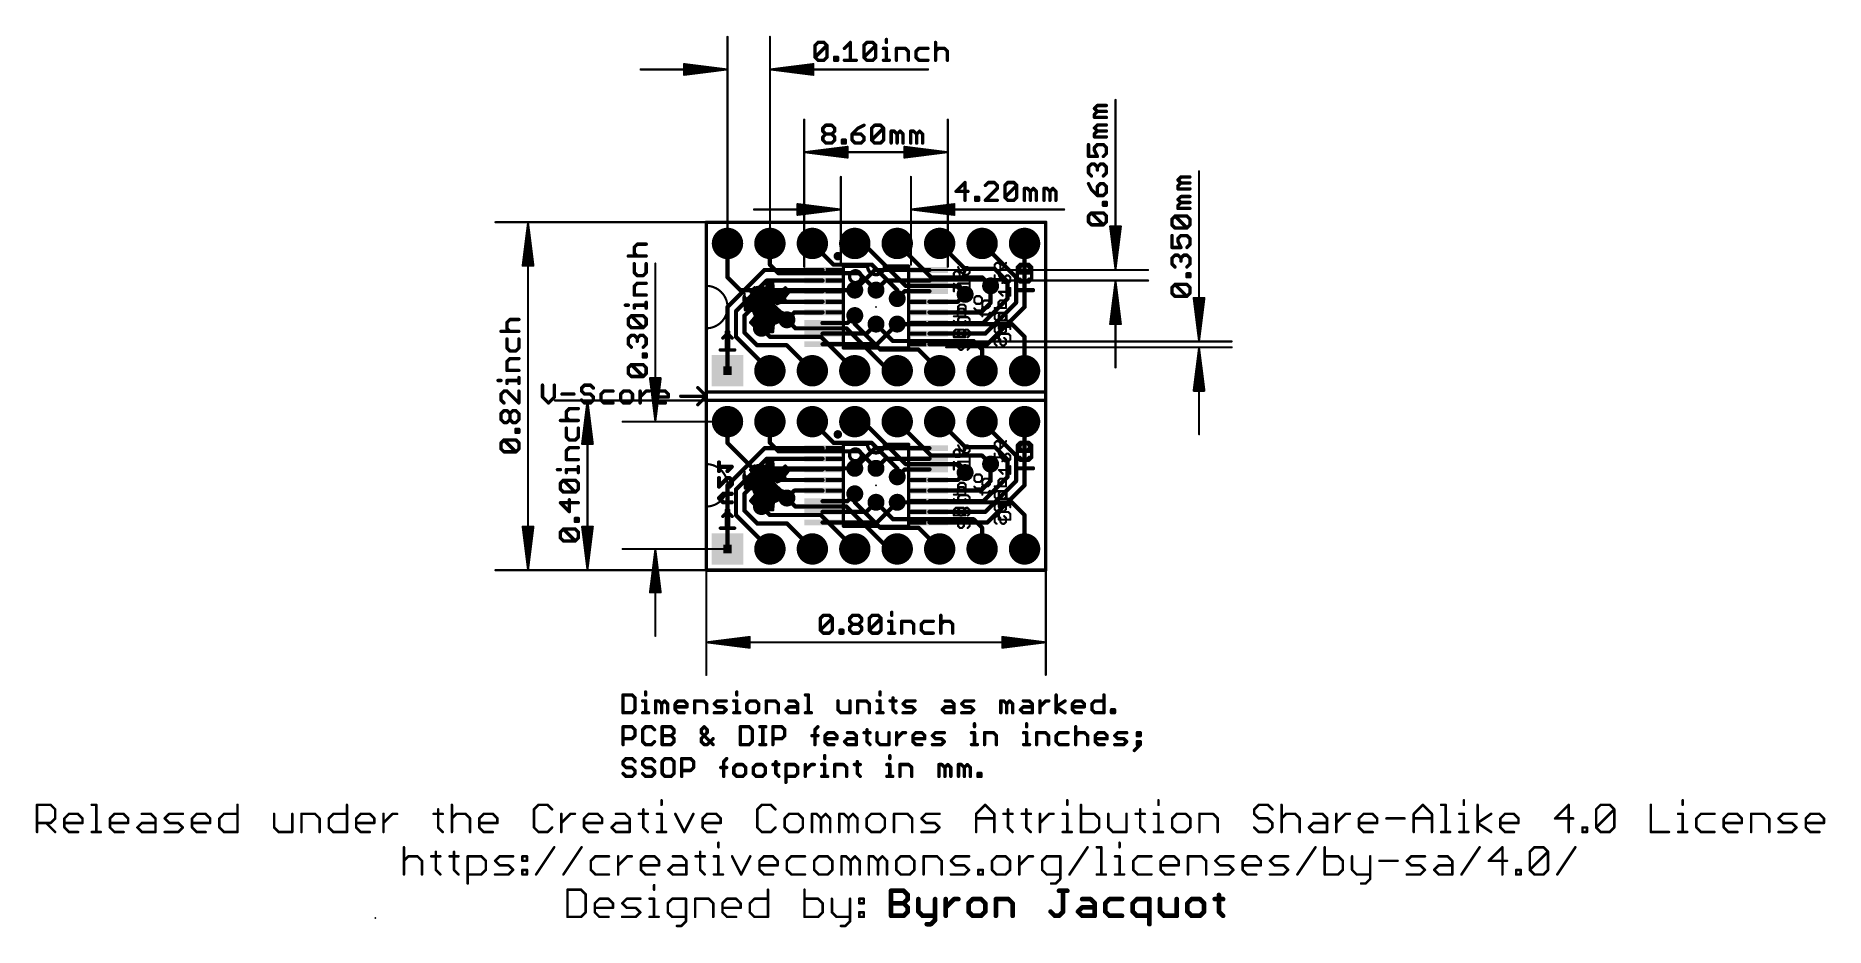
# Model space of a CAD drawing. Extents: x -40 to 67, y -21 to 32.
import ezdxf

# ---------------------------------------------------------------- set-up
doc = ezdxf.new("R2010")
doc.units = 0
for name, color, linetype in [('1', 12, 'CONTINUOUS'), ('16', 132, 'CONTINUOUS'), ('17', 110, 'CONTINUOUS'), ('18', 110, 'CONTINUOUS'), ('20', 53, 'CONTINUOUS'), ('21', 41, 'CONTINUOUS'), ('22', 40, 'CONTINUOUS'), ('23', 53, 'CONTINUOUS'), ('24', 53, 'CONTINUOUS'), ('47', 253, 'CONTINUOUS'), ('51', 53, 'CONTINUOUS')]:
    doc.layers.add(name, color=color, linetype=linetype)

# ---------------------------------------------------------------- blocks, each defined once
blk = doc.blocks.new('RECT')
blk.add_solid([(-0.5, -0.5), (0.5, -0.5), (-0.5, 0.5), (0.5, 0.5)])
blk = doc.blocks.new('SQUAREP')
blk.add_solid([(-0.5, -0.5), (0.5, -0.5), (-0.5, 0.5), (0.5, 0.5)])
blk = doc.blocks.new('ROUNDP')
at = {"const_width": 0.5}
blk.add_lwpolyline([(0, -0.25, 1), (0, 0.25, 1), (0, -0.25)], format="xyb", dxfattribs=at)
blk = doc.blocks.new('ROUNDV')
at = {"const_width": 0.5}
blk.add_lwpolyline([(0, -0.25, 1), (0, 0.25, 1), (0, -0.25)], format="xyb", dxfattribs=at)

msp = doc.modelspace()

# ---------------------------------------------------------------- linework, layer by layer
at = {"layer": '1', "const_width": 0.254}
for points in [[(15.494, 18.034), (13.97, 19.558)], [(18.542, 17.526), (16.51, 19.558)], [(19.05, 19.558), (19.05, 15.748)], [(3.4925, 17.9705), (1.27, 15.748)], [(3.6195, 17.3355), (1.778, 15.494)], [(6.96, 17.9705), (3.4925, 17.9705)], [(6.96, 17.3355), (3.6195, 17.3355)], [(10.0965, 17.9705), (8.89, 16.764)], [(13.36, 17.9705), (10.0965, 17.9705)], [(10.7315, 17.3355), (10.16, 16.764)], [(13.36, 17.3355), (10.7315, 17.3355)], [(17.272, 18.034), (15.494, 18.034)], [(17.018, 16.002), (17.018, 17.018)], [(18.034, 17.272), (17.272, 18.034)], [(18.034, 16.256), (18.034, 17.272)], [(18.542, 16.002), (18.542, 17.526)], [(3.7465, 16.7005), (2.286, 15.24)], [(3.8735, 16.0655), (3.302, 15.494)], [(6.96, 16.7005), (3.7465, 16.7005)], [(6.96, 16.0655), (3.8735, 16.0655)], [(11.8745, 16.7005), (11.43, 16.256)], [(13.36, 16.7005), (11.8745, 16.7005)], [(13.36, 16.0655), (15.0495, 16.0655)], [(15.0495, 16.0655), (15.494, 16.51)], [(16.4465, 15.4305), (17.018, 16.002)], [(16.5735, 14.7955), (18.034, 16.256)], [(16.7005, 14.1605), (18.542, 16.002)], [(1.27, 11.938), (1.27, 15.748)], [(1.778, 15.494), (1.778, 13.97)], [(2.286, 15.24), (2.286, 14.224)], [(3.302, 15.494), (3.302, 14.478)], [(5.2705, 15.4305), (4.826, 14.986)], [(6.96, 15.4305), (5.2705, 15.4305)], [(8.4455, 14.7955), (8.89, 15.24)], [(13.36, 15.4305), (16.4465, 15.4305)], [(16.8275, 13.5255), (19.05, 15.748)], [(1.778, 13.97), (3.81, 11.938)], [(2.286, 14.224), (3.048, 13.462)], [(6.96, 14.7955), (8.4455, 14.7955)], [(6.96, 14.1605), (9.5885, 14.1605)], [(9.5885, 14.1605), (10.16, 14.732)], [(10.2235, 13.5255), (11.43, 14.732)], [(13.36, 14.7955), (16.5735, 14.7955)], [(13.36, 14.1605), (16.7005, 14.1605)], [(3.048, 13.462), (4.826, 13.462)], [(4.826, 13.462), (6.35, 11.938)], [(6.96, 13.5255), (10.2235, 13.5255)], [(13.36, 13.5255), (16.8275, 13.5255)], [(15.494, 7.366), (13.97, 8.89)], [(18.542, 6.858), (16.51, 8.89)], [(19.05, 8.89), (19.05, 5.08)], [(3.4925, 7.3025), (1.27, 5.08)], [(3.6195, 6.6675), (1.778, 4.826)], [(6.96, 7.3025), (3.4925, 7.3025)], [(6.96, 6.6675), (3.6195, 6.6675)], [(10.0965, 7.3025), (8.89, 6.096)], [(13.36, 7.3025), (10.0965, 7.3025)], [(10.7315, 6.6675), (10.16, 6.096)], [(13.36, 6.6675), (10.7315, 6.6675)], [(17.272, 7.366), (15.494, 7.366)], [(17.018, 5.334), (17.018, 6.35)], [(18.034, 6.604), (17.272, 7.366)], [(18.034, 5.588), (18.034, 6.604)], [(18.542, 5.334), (18.542, 6.858)], [(3.7465, 6.0325), (2.286, 4.572)], [(3.8735, 5.3975), (3.302, 4.826)], [(6.96, 6.0325), (3.7465, 6.0325)], [(6.96, 5.3975), (3.8735, 5.3975)], [(11.8745, 6.0325), (11.43, 5.588)], [(13.36, 6.0325), (11.8745, 6.0325)], [(13.36, 5.3975), (15.0495, 5.3975)], [(15.0495, 5.3975), (15.494, 5.842)], [(16.4465, 4.7625), (17.018, 5.334)], [(16.5735, 4.1275), (18.034, 5.588)], [(16.7005, 3.4925), (18.542, 5.334)], [(1.27, 5.08), (1.27, 1.27)], [(1.778, 4.826), (1.778, 3.302)], [(2.286, 4.572), (2.286, 3.556)], [(3.302, 3.81), (3.302, 4.826)], [(5.2705, 4.7625), (4.826, 4.318)], [(6.96, 4.7625), (5.2705, 4.7625)], [(8.4455, 4.1275), (8.89, 4.572)], [(13.36, 4.7625), (16.4465, 4.7625)], [(16.8275, 2.8575), (19.05, 5.08)], [(1.778, 3.302), (3.81, 1.27)], [(2.286, 3.556), (3.048, 2.794)], [(6.96, 4.1275), (8.4455, 4.1275)], [(6.96, 3.4925), (9.5885, 3.4925)], [(9.5885, 3.4925), (10.16, 4.064)], [(11.43, 4.064), (10.2235, 2.8575)], [(13.36, 4.1275), (16.5735, 4.1275)], [(13.36, 3.4925), (16.7005, 3.4925)], [(3.048, 2.794), (4.826, 2.794)], [(4.826, 2.794), (6.35, 1.27)], [(6.96, 2.8575), (10.2235, 2.8575)], [(13.36, 2.8575), (16.8275, 2.8575)]]:
    msp.add_lwpolyline(points, dxfattribs=at)
at = {"layer": '1', "const_width": 0.127}
for points in [[(14.0149, 19.6029, 1), (13.9251, 19.5131)], [(16.5549, 19.6029, 1), (16.4651, 19.5131)], [(19.1135, 19.558, 1), (18.9865, 19.558)], [(3.4925, 18.034, 1), (3.4925, 17.907)], [(3.5374, 17.9256, 1), (3.4476, 18.0154)], [(3.6195, 17.399, 1), (3.6195, 17.272)], [(3.6644, 17.2906, 1), (3.5746, 17.3804)], [(6.96, 17.907, 1), (6.96, 18.034)], [(6.96, 17.272, 1), (6.96, 17.399)], [(10.0965, 18.034, 1), (10.0965, 17.907)], [(10.1414, 17.9256, 1), (10.0516, 18.0154)], [(10.7315, 17.399, 1), (10.7315, 17.272)], [(10.7764, 17.2906, 1), (10.6866, 17.3804)], [(13.36, 17.907, 1), (13.36, 18.034)], [(13.36, 17.272, 1), (13.36, 17.399)], [(15.494, 18.0975, 1), (15.494, 17.9705)], [(15.4491, 17.9891, 1), (15.5389, 18.0789)], [(17.0815, 17.018, 1), (16.9545, 17.018)], [(17.3169, 18.0789, 1), (17.2271, 17.9891)], [(17.272, 17.9705, 1), (17.272, 18.0975)], [(18.0975, 17.272, 1), (17.9705, 17.272)], [(17.9891, 17.2271, 1), (18.0789, 17.3169)], [(18.6055, 17.526, 1), (18.4785, 17.526)], [(18.4971, 17.4811, 1), (18.5869, 17.5709)], [(3.7465, 16.764, 1), (3.7465, 16.637)], [(3.7914, 16.6556, 1), (3.7016, 16.7454)], [(3.8735, 16.129, 1), (3.8735, 16.002)], [(3.9184, 16.0206, 1), (3.8286, 16.1104)], [(6.96, 16.637, 1), (6.96, 16.764)], [(6.96, 16.002, 1), (6.96, 16.129)], [(8.8451, 16.8089, 1), (8.9349, 16.7191)], [(10.1151, 16.8089, 1), (10.2049, 16.7191)], [(11.3851, 16.3009, 1), (11.4749, 16.2111)], [(11.8745, 16.764, 1), (11.8745, 16.637)], [(11.9194, 16.6556, 1), (11.8296, 16.7454)], [(13.36, 16.129, 1), (13.36, 16.002)], [(13.36, 16.637, 1), (13.36, 16.764)], [(15.0046, 16.1104, 1), (15.0944, 16.0206)], [(15.0495, 16.002, 1), (15.0495, 16.129)], [(15.5389, 16.4651, 1), (15.4491, 16.5549)], [(17.0629, 15.9571, 1), (16.9731, 16.0469)], [(17.9705, 16.256, 1), (18.0975, 16.256)], [(18.0789, 16.2111, 1), (17.9891, 16.3009)], [(18.5869, 15.9571, 1), (18.4971, 16.0469)], [(1.3335, 15.748, 1), (1.2065, 15.748)], [(1.2251, 15.7929, 1), (1.3149, 15.7031)], [(1.8415, 15.494, 1), (1.7145, 15.494)], [(1.7331, 15.5389, 1), (1.8229, 15.4491)], [(2.3495, 15.24, 1), (2.2225, 15.24)], [(2.2411, 15.2849, 1), (2.3309, 15.1951)], [(3.3655, 15.494, 1), (3.2385, 15.494)], [(3.2571, 15.5389, 1), (3.3469, 15.4491)], [(4.7811, 15.0309, 1), (4.8709, 14.9411)], [(5.2705, 15.494, 1), (5.2705, 15.367)], [(5.3154, 15.3856, 1), (5.2256, 15.4754)], [(6.96, 15.367, 1), (6.96, 15.494)], [(8.9349, 15.1951, 1), (8.8451, 15.2849)], [(13.36, 15.494, 1), (13.36, 15.367)], [(16.4016, 15.4754, 1), (16.4914, 15.3856)], [(16.4465, 15.367, 1), (16.4465, 15.494)], [(16.9545, 16.002, 1), (17.0815, 16.002)], [(18.4785, 16.002, 1), (18.6055, 16.002)], [(18.9865, 15.748, 1), (19.1135, 15.748)], [(19.0949, 15.7031, 1), (19.0051, 15.7929)], [(1.8229, 14.0149, 1), (1.7331, 13.9251)], [(1.7145, 13.97, 1), (1.8415, 13.97)], [(2.3309, 14.2689, 1), (2.2411, 14.1791)], [(2.2225, 14.224, 1), (2.3495, 14.224)], [(3.2385, 14.478, 1), (3.3655, 14.478)], [(6.96, 14.859, 1), (6.96, 14.732)], [(6.96, 14.224, 1), (6.96, 14.097)], [(8.4006, 14.8404, 1), (8.4904, 14.7506)], [(8.4455, 14.732, 1), (8.4455, 14.859)], [(9.5436, 14.2054, 1), (9.6334, 14.1156)], [(9.5885, 14.097, 1), (9.5885, 14.224)], [(10.2049, 14.6871, 1), (10.1151, 14.7769)], [(11.4749, 14.6871, 1), (11.3851, 14.7769)], [(13.36, 14.859, 1), (13.36, 14.732)], [(13.36, 14.224, 1), (13.36, 14.097)], [(16.5286, 14.8404, 1), (16.6184, 14.7506)], [(16.5735, 14.732, 1), (16.5735, 14.859)], [(16.6556, 14.2054, 1), (16.7454, 14.1156)], [(16.7005, 14.097, 1), (16.7005, 14.224)], [(3.048, 13.5255, 1), (3.048, 13.3985)], [(3.0031, 13.4171, 1), (3.0929, 13.5069)], [(4.8709, 13.5069, 1), (4.7811, 13.4171)], [(4.826, 13.3985, 1), (4.826, 13.5255)], [(6.96, 13.589, 1), (6.96, 13.462)], [(10.1786, 13.5704, 1), (10.2684, 13.4806)], [(10.2235, 13.462, 1), (10.2235, 13.589)], [(13.36, 13.589, 1), (13.36, 13.462)], [(16.7826, 13.5704, 1), (16.8724, 13.4806)], [(16.8275, 13.462, 1), (16.8275, 13.589)], [(1.2065, 11.938, 1), (1.3335, 11.938)], [(3.7651, 11.8931, 1), (3.8549, 11.9829)], [(6.3051, 11.8931, 1), (6.3949, 11.9829)], [(14.0149, 8.9349, 1), (13.9251, 8.8451)], [(16.5549, 8.9349, 1), (16.4651, 8.8451)], [(19.1135, 8.89, 1), (18.9865, 8.89)], [(3.4925, 7.366, 1), (3.4925, 7.239)], [(3.5374, 7.2576, 1), (3.4476, 7.3474)], [(3.6195, 6.731, 1), (3.6195, 6.604)], [(3.6644, 6.6226, 1), (3.5746, 6.7124)], [(6.96, 7.239, 1), (6.96, 7.366)], [(6.96, 6.604, 1), (6.96, 6.731)], [(10.0965, 7.366, 1), (10.0965, 7.239)], [(10.1414, 7.2576, 1), (10.0516, 7.3474)], [(10.7315, 6.731, 1), (10.7315, 6.604)], [(10.7764, 6.6226, 1), (10.6866, 6.7124)], [(13.36, 7.239, 1), (13.36, 7.366)], [(13.36, 6.604, 1), (13.36, 6.731)], [(15.494, 7.4295, 1), (15.494, 7.3025)], [(15.4491, 7.3211, 1), (15.5389, 7.4109)], [(17.0815, 6.35, 1), (16.9545, 6.35)], [(17.3169, 7.4109, 1), (17.2271, 7.3211)], [(17.272, 7.3025, 1), (17.272, 7.4295)], [(18.0975, 6.604, 1), (17.9705, 6.604)], [(17.9891, 6.5591, 1), (18.0789, 6.6489)], [(18.6055, 6.858, 1), (18.4785, 6.858)], [(18.4971, 6.8131, 1), (18.5869, 6.9029)], [(3.7465, 6.096, 1), (3.7465, 5.969)], [(3.7914, 5.9876, 1), (3.7016, 6.0774)], [(3.8735, 5.461, 1), (3.8735, 5.334)], [(3.9184, 5.3526, 1), (3.8286, 5.4424)], [(6.96, 5.969, 1), (6.96, 6.096)], [(6.96, 5.334, 1), (6.96, 5.461)], [(8.8451, 6.1409, 1), (8.9349, 6.0511)], [(10.1151, 6.1409, 1), (10.2049, 6.0511)], [(11.3851, 5.6329, 1), (11.4749, 5.5431)], [(11.8745, 6.096, 1), (11.8745, 5.969)], [(11.9194, 5.9876, 1), (11.8296, 6.0774)], [(13.36, 5.461, 1), (13.36, 5.334)], [(13.36, 5.969, 1), (13.36, 6.096)], [(15.0046, 5.4424, 1), (15.0944, 5.3526)], [(15.0495, 5.334, 1), (15.0495, 5.461)], [(15.5389, 5.7971, 1), (15.4491, 5.8869)], [(16.9545, 5.334, 1), (17.0815, 5.334)], [(17.0629, 5.2891, 1), (16.9731, 5.3789)], [(17.9705, 5.588, 1), (18.0975, 5.588)], [(18.0789, 5.5431, 1), (17.9891, 5.6329)], [(18.4785, 5.334, 1), (18.6055, 5.334)], [(18.5869, 5.2891, 1), (18.4971, 5.3789)], [(1.3335, 5.08, 1), (1.2065, 5.08)], [(1.2251, 5.1249, 1), (1.3149, 5.0351)], [(1.8415, 4.826, 1), (1.7145, 4.826)], [(1.7331, 4.8709, 1), (1.8229, 4.7811)], [(2.3495, 4.572, 1), (2.2225, 4.572)], [(2.2411, 4.6169, 1), (2.3309, 4.5271)], [(3.3655, 4.826, 1), (3.2385, 4.826)], [(3.2571, 4.8709, 1), (3.3469, 4.7811)], [(4.7811, 4.3629, 1), (4.8709, 4.2731)], [(5.2705, 4.826, 1), (5.2705, 4.699)], [(5.3154, 4.7176, 1), (5.2256, 4.8074)], [(6.96, 4.699, 1), (6.96, 4.826)], [(8.9349, 4.5271, 1), (8.8451, 4.6169)], [(13.36, 4.826, 1), (13.36, 4.699)], [(16.4016, 4.8074, 1), (16.4914, 4.7176)], [(16.4465, 4.699, 1), (16.4465, 4.826)], [(18.9865, 5.08, 1), (19.1135, 5.08)], [(19.0949, 5.0351, 1), (19.0051, 5.1249)], [(1.8229, 3.3469, 1), (1.7331, 3.2571)], [(1.7145, 3.302, 1), (1.8415, 3.302)], [(2.3309, 3.6009, 1), (2.2411, 3.5111)], [(2.2225, 3.556, 1), (2.3495, 3.556)], [(3.2385, 3.81, 1), (3.3655, 3.81)], [(6.96, 4.191, 1), (6.96, 4.064)], [(6.96, 3.556, 1), (6.96, 3.429)], [(8.4006, 4.1724, 1), (8.4904, 4.0826)], [(8.4455, 4.064, 1), (8.4455, 4.191)], [(9.5436, 3.5374, 1), (9.6334, 3.4476)], [(9.5885, 3.429, 1), (9.5885, 3.556)], [(10.2049, 4.0191, 1), (10.1151, 4.1089)], [(11.4749, 4.0191, 1), (11.3851, 4.1089)], [(13.36, 4.191, 1), (13.36, 4.064)], [(13.36, 3.556, 1), (13.36, 3.429)], [(16.5286, 4.1724, 1), (16.6184, 4.0826)], [(16.5735, 4.064, 1), (16.5735, 4.191)], [(16.6556, 3.5374, 1), (16.7454, 3.4476)], [(16.7005, 3.429, 1), (16.7005, 3.556)], [(3.048, 2.8575, 1), (3.048, 2.7305)], [(3.0031, 2.7491, 1), (3.0929, 2.8389)], [(4.8709, 2.8389, 1), (4.7811, 2.7491)], [(4.826, 2.7305, 1), (4.826, 2.8575)], [(6.96, 2.921, 1), (6.96, 2.794)], [(10.1786, 2.9024, 1), (10.2684, 2.8126)], [(10.2235, 2.794, 1), (10.2235, 2.921)], [(13.36, 2.921, 1), (13.36, 2.794)], [(16.7826, 2.9024, 1), (16.8724, 2.8126)], [(16.8275, 2.794, 1), (16.8275, 2.921)], [(1.2065, 1.27, 1), (1.3335, 1.27)], [(3.7651, 1.2251, 1), (3.8549, 1.3149)], [(6.3051, 1.2251, 1), (6.3949, 1.3149)]]:
    msp.add_lwpolyline(points, format="xyb", dxfattribs=at)
at = {"layer": '16', "const_width": 0.254}
for points in [[(1.27, 17.526), (1.27, 19.558)], [(3.81, 18.288), (3.81, 19.558)], [(7.62, 18.288), (6.35, 19.558)], [(9.398, 19.558), (8.89, 19.558)], [(11.938, 17.018), (9.398, 19.558)], [(13.462, 17.526), (11.43, 19.558)], [(4.318, 17.78), (3.81, 18.288)], [(9.906, 18.288), (7.62, 18.288)], [(11.43, 16.764), (9.906, 18.288)], [(2.032, 16.764), (1.27, 17.526)], [(9.144, 17.78), (4.318, 17.78)], [(10.16, 16.764), (9.144, 17.78)], [(14.986, 17.018), (11.938, 17.018)], [(16.51, 17.526), (13.462, 17.526)], [(15.494, 16.51), (14.986, 17.018)], [(17.018, 17.018), (16.51, 17.526)], [(8.89, 16.764), (2.032, 16.764)], [(11.43, 16.256), (11.43, 16.764)], [(4.826, 14.986), (5.334, 14.478)], [(8.89, 15.24), (8.89, 14.732)], [(3.302, 14.478), (3.81, 13.97)], [(3.81, 13.97), (6.858, 13.97)], [(5.334, 14.478), (8.382, 14.478)], [(6.858, 13.97), (8.89, 11.938)], [(10.922, 11.938), (8.382, 14.478)], [(8.89, 14.732), (10.414, 13.208)], [(10.16, 14.732), (11.176, 13.716)], [(11.43, 14.732), (18.288, 14.732)], [(18.288, 14.732), (19.05, 13.97)], [(19.05, 13.97), (19.05, 11.938)], [(10.414, 13.208), (12.7, 13.208)], [(11.176, 13.716), (16.002, 13.716)], [(12.7, 13.208), (13.97, 11.938)], [(16.002, 13.716), (16.51, 13.208)], [(16.51, 13.208), (16.51, 11.938)], [(11.43, 11.938), (10.922, 11.938)], [(1.27, 7.62), (1.27, 8.89)], [(3.81, 7.62), (3.81, 8.89)], [(7.62, 7.62), (6.35, 8.89)], [(9.398, 8.89), (8.89, 8.89)], [(11.938, 6.35), (9.398, 8.89)], [(13.462, 6.858), (11.43, 8.89)], [(2.794, 6.096), (1.27, 7.62)], [(4.318, 7.112), (3.81, 7.62)], [(9.906, 7.62), (7.62, 7.62)], [(11.43, 6.096), (9.906, 7.62)], [(0.762, 5.935), (0.762, 6.4435)], [(9.144, 7.112), (4.318, 7.112)], [(10.16, 6.096), (9.144, 7.112)], [(14.986, 6.35), (11.938, 6.35)], [(16.51, 6.858), (13.462, 6.858)], [(15.494, 5.842), (14.986, 6.35)], [(17.018, 6.35), (16.51, 6.858)], [(1.5247, 6.1893), (0.762, 6.1893)], [(0.762, 5.508), (0.762, 4.9995)], [(0.762, 4.9995), (1.2704, 5.508)], [(1.2704, 5.935), (1.5247, 6.1893)], [(1.2704, 5.508), (1.3975, 5.508)], [(1.3975, 5.508), (1.5247, 5.3808)], [(1.5247, 5.3808), (1.5247, 5.1266)], [(8.89, 6.096), (2.794, 6.096)], [(11.43, 5.588), (11.43, 6.096)], [(0.762, 4.3182), (1.0162, 4.5724)], [(1.0162, 4.064), (0.762, 4.3182)], [(1.0162, 4.5724), (1.5247, 4.5724)], [(1.5247, 5.1266), (1.3975, 4.9995)], [(5.334, 3.81), (4.826, 4.318)], [(8.89, 4.572), (8.89, 4.064)], [(1.5247, 4.064), (1.0162, 4.064)], [(3.81, 3.302), (3.302, 3.81)], [(6.858, 3.302), (3.81, 3.302)], [(8.382, 3.81), (5.334, 3.81)], [(8.89, 1.27), (6.858, 3.302)], [(10.922, 1.27), (8.382, 3.81)], [(8.89, 4.064), (10.414, 2.54)], [(10.16, 4.064), (11.176, 3.048)], [(11.43, 4.064), (18.288, 4.064)], [(18.288, 4.064), (19.05, 3.302)], [(19.05, 3.302), (19.05, 1.27)], [(10.414, 2.54), (12.7, 2.54)], [(11.176, 3.048), (16.002, 3.048)], [(12.7, 2.54), (13.97, 1.27)], [(16.002, 3.048), (16.51, 2.54)], [(16.51, 2.54), (16.51, 1.27)], [(11.43, 1.27), (10.922, 1.27)]]:
    msp.add_lwpolyline(points, dxfattribs=at)
at = {"layer": '16', "const_width": 0.127}
for points in [[(1.3335, 19.558, 1), (1.2065, 19.558)], [(3.8735, 19.558, 1), (3.7465, 19.558)], [(6.3949, 19.6029, 1), (6.3051, 19.5131)], [(8.89, 19.6215, 1), (8.89, 19.4945)], [(9.4429, 19.6029, 1), (9.3531, 19.5131)], [(9.398, 19.4945, 1), (9.398, 19.6215)], [(11.4749, 19.6029, 1), (11.3851, 19.5131)], [(3.8549, 18.3329, 1), (3.7651, 18.2431)], [(3.7465, 18.288, 1), (3.8735, 18.288)], [(7.62, 18.3515, 1), (7.62, 18.2245)], [(7.5751, 18.2431, 1), (7.6649, 18.3329)], [(9.9509, 18.3329, 1), (9.8611, 18.2431)], [(9.906, 18.2245, 1), (9.906, 18.3515)], [(1.3149, 17.5709, 1), (1.2251, 17.4811)], [(1.2065, 17.526, 1), (1.3335, 17.526)], [(4.318, 17.8435, 1), (4.318, 17.7165)], [(4.2731, 17.7351, 1), (4.3629, 17.8249)], [(9.1889, 17.8249, 1), (9.0991, 17.7351)], [(9.144, 17.7165, 1), (9.144, 17.8435)], [(11.938, 17.0815, 1), (11.938, 16.9545)], [(13.462, 17.5895, 1), (13.462, 17.4625)], [(13.4171, 17.4811, 1), (13.5069, 17.5709)], [(15.0309, 17.0629, 1), (14.9411, 16.9731)], [(14.986, 16.9545, 1), (14.986, 17.0815)], [(16.5549, 17.5709, 1), (16.4651, 17.4811)], [(16.51, 17.4625, 1), (16.51, 17.5895)], [(2.032, 16.8275, 1), (2.032, 16.7005)], [(1.9871, 16.7191, 1), (2.0769, 16.8089)], [(8.89, 16.7005, 1), (8.89, 16.8275)], [(10.1151, 16.7191, 1), (10.2049, 16.8089)], [(11.4935, 16.764, 1), (11.3665, 16.764)], [(11.3665, 16.256, 1), (11.4935, 16.256)], [(11.3851, 16.7191, 1), (11.4749, 16.8089)], [(11.8931, 16.9731, 1), (11.9829, 17.0629)], [(15.4491, 16.4651, 1), (15.5389, 16.5549)], [(16.9731, 16.9731, 1), (17.0629, 17.0629)], [(4.8709, 15.0309, 1), (4.7811, 14.9411)], [(8.9535, 15.24, 1), (8.8265, 15.24)], [(3.3469, 14.5229, 1), (3.2571, 14.4331)], [(3.81, 14.0335, 1), (3.81, 13.9065)], [(3.7651, 13.9251, 1), (3.8549, 14.0149)], [(5.334, 14.5415, 1), (5.334, 14.4145)], [(5.2891, 14.4331, 1), (5.3789, 14.5229)], [(6.9029, 14.0149, 1), (6.8131, 13.9251)], [(6.858, 13.9065, 1), (6.858, 14.0335)], [(8.4269, 14.5229, 1), (8.3371, 14.4331)], [(8.382, 14.4145, 1), (8.382, 14.5415)], [(8.9349, 14.7769, 1), (8.8451, 14.6871)], [(8.8265, 14.732, 1), (8.9535, 14.732)], [(10.2049, 14.7769, 1), (10.1151, 14.6871)], [(11.43, 14.7955, 1), (11.43, 14.6685)], [(18.3329, 14.7769, 1), (18.2431, 14.6871)], [(18.288, 14.6685, 1), (18.288, 14.7955)], [(19.1135, 13.97, 1), (18.9865, 13.97)], [(19.0051, 13.9251, 1), (19.0949, 14.0149)], [(10.414, 13.2715, 1), (10.414, 13.1445)], [(10.3691, 13.1631, 1), (10.4589, 13.2529)], [(11.176, 13.7795, 1), (11.176, 13.6525)], [(11.1311, 13.6711, 1), (11.2209, 13.7609)], [(12.7449, 13.2529, 1), (12.6551, 13.1631)], [(12.7, 13.1445, 1), (12.7, 13.2715)], [(16.0469, 13.7609, 1), (15.9571, 13.6711)], [(16.002, 13.6525, 1), (16.002, 13.7795)], [(16.5735, 13.208, 1), (16.4465, 13.208)], [(16.4651, 13.1631, 1), (16.5549, 13.2529)], [(8.8451, 11.8931, 1), (8.9349, 11.9829)], [(10.922, 12.0015, 1), (10.922, 11.8745)], [(10.8771, 11.8931, 1), (10.9669, 11.9829)], [(11.43, 11.8745, 1), (11.43, 12.0015)], [(13.9251, 11.8931, 1), (14.0149, 11.9829)], [(16.4465, 11.938, 1), (16.5735, 11.938)], [(18.9865, 11.938, 1), (19.1135, 11.938)], [(1.3335, 8.89, 1), (1.2065, 8.89)], [(3.8735, 8.89, 1), (3.7465, 8.89)], [(6.3949, 8.9349, 1), (6.3051, 8.8451)], [(8.89, 8.9535, 1), (8.89, 8.8265)], [(9.4429, 8.9349, 1), (9.3531, 8.8451)], [(9.398, 8.8265, 1), (9.398, 8.9535)], [(11.4749, 8.9349, 1), (11.3851, 8.8451)], [(1.3149, 7.6649, 1), (1.2251, 7.5751)], [(1.2065, 7.62, 1), (1.3335, 7.62)], [(3.8549, 7.6649, 1), (3.7651, 7.5751)], [(3.7465, 7.62, 1), (3.8735, 7.62)], [(7.62, 7.6835, 1), (7.62, 7.5565)], [(7.5751, 7.5751, 1), (7.6649, 7.6649)], [(9.9509, 7.6649, 1), (9.8611, 7.5751)], [(9.906, 7.5565, 1), (9.906, 7.6835)], [(0.8255, 6.4435, 1), (0.6985, 6.4435)], [(4.318, 7.1755, 1), (4.318, 7.0485)], [(4.2731, 7.0671, 1), (4.3629, 7.1569)], [(9.1889, 7.1569, 1), (9.0991, 7.0671)], [(9.144, 7.0485, 1), (9.144, 7.1755)], [(11.938, 6.4135, 1), (11.938, 6.2865)], [(11.8931, 6.3051, 1), (11.9829, 6.3949)], [(13.462, 6.9215, 1), (13.462, 6.7945)], [(13.4171, 6.8131, 1), (13.5069, 6.9029)], [(15.0309, 6.3949, 1), (14.9411, 6.3051)], [(14.986, 6.2865, 1), (14.986, 6.4135)], [(16.5549, 6.9029, 1), (16.4651, 6.8131)], [(16.51, 6.7945, 1), (16.51, 6.9215)], [(16.9731, 6.3051, 1), (17.0629, 6.3949)], [(0.762, 6.2528, 1), (0.762, 6.1258)], [(0.6985, 5.935, 1), (0.8255, 5.935)], [(0.8255, 5.508, 1), (0.6985, 5.508)], [(1.2255, 5.9799, 1), (1.3153, 5.8901)], [(1.2704, 5.5715, 1), (1.2704, 5.4445)], [(1.3153, 5.4631, 1), (1.2255, 5.5529)], [(1.4424, 5.5529, 1), (1.3526, 5.4631)], [(1.3975, 5.4445, 1), (1.3975, 5.5715)], [(1.5882, 5.3808, 1), (1.4611, 5.3808)], [(1.5696, 6.1444, 1), (1.4797, 6.2342)], [(1.4797, 5.3359, 1), (1.5696, 5.4257)], [(1.5247, 6.1258, 1), (1.5247, 6.2528)], [(2.794, 6.1595, 1), (2.794, 6.0325)], [(2.7491, 6.0511, 1), (2.8389, 6.1409)], [(8.89, 6.0325, 1), (8.89, 6.1595)], [(10.1151, 6.0511, 1), (10.2049, 6.1409)], [(11.4935, 6.096, 1), (11.3665, 6.096)], [(11.3665, 5.588, 1), (11.4935, 5.588)], [(11.3851, 6.0511, 1), (11.4749, 6.1409)], [(15.4491, 5.7971, 1), (15.5389, 5.8869)], [(0.7171, 5.0444, 1), (0.8069, 4.9546)], [(0.6985, 4.9995, 1), (0.8255, 4.9995)], [(0.8069, 4.3631, 1), (0.7171, 4.2733)], [(0.7171, 4.3631, 1), (0.8069, 4.2733)], [(1.0162, 4.6359, 1), (1.0162, 4.5089)], [(1.0611, 4.5275, 1), (0.9713, 4.6173)], [(1.3526, 5.0444, 1), (1.4424, 4.9546)], [(1.4611, 5.1266, 1), (1.5882, 5.1266)], [(1.5696, 5.0817, 1), (1.4797, 5.1715)], [(1.5247, 4.5089, 1), (1.5247, 4.6359)], [(4.8709, 4.3629, 1), (4.7811, 4.2731)], [(8.9535, 4.572, 1), (8.8265, 4.572)], [(1.0162, 4.1275, 1), (1.0162, 4.0005)], [(0.9713, 4.0191, 1), (1.0611, 4.1089)], [(1.5247, 4.0005, 1), (1.5247, 4.1275)], [(3.3469, 3.8549, 1), (3.2571, 3.7651)], [(3.81, 3.3655, 1), (3.81, 3.2385)], [(3.7651, 3.2571, 1), (3.8549, 3.3469)], [(5.334, 3.8735, 1), (5.334, 3.7465)], [(5.2891, 3.7651, 1), (5.3789, 3.8549)], [(6.9029, 3.3469, 1), (6.8131, 3.2571)], [(6.858, 3.2385, 1), (6.858, 3.3655)], [(8.4269, 3.8549, 1), (8.3371, 3.7651)], [(8.382, 3.7465, 1), (8.382, 3.8735)], [(8.9349, 4.1089, 1), (8.8451, 4.0191)], [(8.8265, 4.064, 1), (8.9535, 4.064)], [(10.2049, 4.1089, 1), (10.1151, 4.0191)], [(11.43, 4.1275, 1), (11.43, 4.0005)], [(18.3329, 4.1089, 1), (18.2431, 4.0191)], [(18.288, 4.0005, 1), (18.288, 4.1275)], [(19.1135, 3.302, 1), (18.9865, 3.302)], [(19.0051, 3.2571, 1), (19.0949, 3.3469)], [(10.414, 2.6035, 1), (10.414, 2.4765)], [(10.3691, 2.4951, 1), (10.4589, 2.5849)], [(11.176, 3.1115, 1), (11.176, 2.9845)], [(11.1311, 3.0031, 1), (11.2209, 3.0929)], [(12.7449, 2.5849, 1), (12.6551, 2.4951)], [(12.7, 2.4765, 1), (12.7, 2.6035)], [(16.0469, 3.0929, 1), (15.9571, 3.0031)], [(16.002, 2.9845, 1), (16.002, 3.1115)], [(16.5735, 2.54, 1), (16.4465, 2.54)], [(16.4651, 2.4951, 1), (16.5549, 2.5849)], [(8.8451, 1.2251, 1), (8.9349, 1.3149)], [(10.922, 1.3335, 1), (10.922, 1.2065)], [(10.8771, 1.2251, 1), (10.9669, 1.3149)], [(11.43, 1.2065, 1), (11.43, 1.3335)], [(13.9251, 1.2251, 1), (14.0149, 1.3149)], [(16.4465, 1.27, 1), (16.5735, 1.27)], [(18.9865, 1.27, 1), (19.1135, 1.27)]]:
    msp.add_lwpolyline(points, format="xyb", dxfattribs=at)
at = {"layer": '20', "const_width": 0.2032}
for points in [[(20.32, 20.828), (0, 20.828)], [(0, 10.668), (0, 20.828)], [(20.32, 10.668), (20.32, 20.828)], [(-9.8044, 11.0753), (-9.8044, 10.3635)], [(-9.0926, 10.3635), (-9.0926, 11.0753)], [(-7.2877, 11.0753), (-7.4656, 10.8974)], [(-7.4656, 10.8974), (-7.4656, 10.7194)], [(-7.4656, 10.7194), (-7.2877, 10.5415)], [(-6.9318, 11.0753), (-7.2877, 11.0753)], [(-6.7538, 10.8974), (-6.9318, 11.0753)], [(-6.1183, 10.7194), (-6.2962, 10.5415)], [(-5.5844, 10.7194), (-6.1183, 10.7194)], [(-4.9489, 10.7194), (-5.1268, 10.5415)], [(-4.593, 10.7194), (-4.9489, 10.7194)], [(-4.415, 10.5415), (-4.593, 10.7194)], [(-3.9574, 10.0076), (-3.9574, 10.7194)], [(-3.9574, 10.3635), (-3.6015, 10.7194)], [(-3.6015, 10.7194), (-3.4236, 10.7194)], [(-2.9829, 10.5415), (-2.805, 10.7194)], [(-2.805, 10.7194), (-2.4491, 10.7194)], [(-2.4491, 10.7194), (-2.2711, 10.5415)], [(-0.508, 10.922), (0, 10.414)], [(20.32, 10.668), (0, 10.668)], [(0, 10.668), (0, 10.414)], [(20.32, 10.668), (20.32, 10.16)], [(-9.8044, 10.3635), (-9.4485, 10.0076)], [(-9.4485, 10.0076), (-9.0926, 10.3635)], [(-8.635, 10.5415), (-7.9232, 10.5415)], [(-7.2877, 10.0076), (-7.4656, 10.1856)], [(-7.2877, 10.5415), (-6.9318, 10.5415)], [(-6.9318, 10.0076), (-7.2877, 10.0076)], [(-6.9318, 10.5415), (-6.7538, 10.3635)], [(-6.7538, 10.1856), (-6.9318, 10.0076)], [(-6.7538, 10.3635), (-6.7538, 10.1856)], [(-6.2962, 10.5415), (-6.2962, 10.1856)], [(-6.2962, 10.1856), (-6.1183, 10.0076)], [(-6.1183, 10.0076), (-5.5844, 10.0076)], [(-5.1268, 10.5415), (-5.1268, 10.1856)], [(-5.1268, 10.1856), (-4.9489, 10.0076)], [(-4.9489, 10.0076), (-4.593, 10.0076)], [(-4.593, 10.0076), (-4.415, 10.1856)], [(-4.415, 10.1856), (-4.415, 10.5415)], [(-2.9829, 10.1856), (-2.9829, 10.5415)], [(-2.2711, 10.3635), (-2.9829, 10.3635)], [(-2.805, 10.0076), (-2.9829, 10.1856)], [(-2.4491, 10.0076), (-2.805, 10.0076)], [(-2.2711, 10.5415), (-2.2711, 10.3635)], [(-1.524, 10.414), (0, 10.414)], [(0, 10.414), (-0.508, 9.906)], [(0, 10.414), (0, 10.16)], [(20.32, 10.16), (0, 10.16)], [(0, 10.16), (0, 0)], [(20.32, 0), (20.32, 10.16)], [(0, 0), (20.32, 0)]]:
    msp.add_lwpolyline(points, dxfattribs=at)
at = {"layer": '20', "const_width": 0.1016}
for points in [[(0, 20.8788, 1), (0, 20.7772)], [(0.0508, 20.828, 1), (-0.0508, 20.828)], [(20.3708, 20.828, 1), (20.2692, 20.828)], [(20.32, 20.7772, 1), (20.32, 20.8788)], [(-9.7536, 11.0753, 1), (-9.8552, 11.0753)], [(-9.0418, 11.0753, 1), (-9.1434, 11.0753)], [(-7.4148, 10.8974, 1), (-7.5164, 10.8974)], [(-7.5015, 10.9333, 1), (-7.4297, 10.8614)], [(-7.4297, 10.7553, 1), (-7.5015, 10.6835)], [(-7.5164, 10.7194, 1), (-7.4148, 10.7194)], [(-7.2877, 11.1261, 1), (-7.2877, 11.0245)], [(-7.2517, 11.0394, 1), (-7.3236, 11.1112)], [(-6.8958, 11.1112, 1), (-6.9677, 11.0394)], [(-6.9318, 11.0245, 1), (-6.9318, 11.1261)], [(-6.7897, 10.8614, 1), (-6.7179, 10.9333)], [(-6.1183, 10.7702, 1), (-6.1183, 10.6686)], [(-6.0823, 10.6835, 1), (-6.1542, 10.7553)], [(-5.5844, 10.6686, 1), (-5.5844, 10.7702)], [(-4.9489, 10.7702, 1), (-4.9489, 10.6686)], [(-4.9129, 10.6835, 1), (-4.9848, 10.7553)], [(-4.557, 10.7553, 1), (-4.6289, 10.6835)], [(-4.593, 10.6686, 1), (-4.593, 10.7702)], [(-3.9066, 10.7194, 1), (-4.0082, 10.7194)], [(-3.6015, 10.7702, 1), (-3.6015, 10.6686)], [(-3.5656, 10.6835, 1), (-3.6374, 10.7553)], [(-3.4236, 10.6686, 1), (-3.4236, 10.7702)], [(-2.805, 10.7702, 1), (-2.805, 10.6686)], [(-2.769, 10.6835, 1), (-2.8409, 10.7553)], [(-2.4131, 10.7553, 1), (-2.485, 10.6835)], [(-2.4491, 10.6686, 1), (-2.4491, 10.7702)], [(-0.4721, 10.9579, 1), (-0.5439, 10.8861)], [(0, 10.7188, 1), (0, 10.6172)], [(0.0508, 10.668, 1), (-0.0508, 10.668)], [(-0.0508, 10.668, 1), (0.0508, 10.668)], [(20.3708, 10.668, 1), (20.2692, 10.668)], [(20.2692, 10.668, 1), (20.3708, 10.668)], [(20.32, 10.6172, 1), (20.32, 10.7188)], [(-9.7685, 10.3994, 1), (-9.8403, 10.3276)], [(-9.8552, 10.3635, 1), (-9.7536, 10.3635)], [(-9.4844, 10.0435, 1), (-9.4126, 9.9717)], [(-9.4844, 9.9717, 1), (-9.4126, 10.0435)], [(-9.1434, 10.3635, 1), (-9.0418, 10.3635)], [(-9.0567, 10.3276, 1), (-9.1285, 10.3994)], [(-8.635, 10.5923, 1), (-8.635, 10.4907)], [(-7.9232, 10.4907, 1), (-7.9232, 10.5923)], [(-7.4297, 10.2215, 1), (-7.5015, 10.1496)], [(-7.2877, 10.5923, 1), (-7.2877, 10.4907)], [(-7.2877, 10.0584, 1), (-7.2877, 9.9568)], [(-7.3236, 10.5055, 1), (-7.2517, 10.5774)], [(-7.3236, 9.9717, 1), (-7.2517, 10.0435)], [(-6.8958, 10.5774, 1), (-6.9677, 10.5055)], [(-6.9677, 10.0435, 1), (-6.8958, 9.9717)], [(-6.9318, 10.4907, 1), (-6.9318, 10.5923)], [(-6.9318, 9.9568, 1), (-6.9318, 10.0584)], [(-6.703, 10.3635, 1), (-6.8046, 10.3635)], [(-6.8046, 10.1856, 1), (-6.703, 10.1856)], [(-6.7897, 10.3276, 1), (-6.7179, 10.3994)], [(-6.7179, 10.1496, 1), (-6.7897, 10.2215)], [(-6.2454, 10.5415, 1), (-6.347, 10.5415)], [(-6.3321, 10.5774, 1), (-6.2603, 10.5055)], [(-6.2603, 10.2215, 1), (-6.3321, 10.1496)], [(-6.347, 10.1856, 1), (-6.2454, 10.1856)], [(-6.1183, 10.0584, 1), (-6.1183, 9.9568)], [(-6.1542, 9.9717, 1), (-6.0823, 10.0435)], [(-5.5844, 9.9568, 1), (-5.5844, 10.0584)], [(-5.076, 10.5415, 1), (-5.1776, 10.5415)], [(-5.1627, 10.5774, 1), (-5.0909, 10.5055)], [(-5.0909, 10.2215, 1), (-5.1627, 10.1496)], [(-5.1776, 10.1856, 1), (-5.076, 10.1856)], [(-4.9489, 10.0584, 1), (-4.9489, 9.9568)], [(-4.9848, 9.9717, 1), (-4.9129, 10.0435)], [(-4.6289, 10.0435, 1), (-4.557, 9.9717)], [(-4.593, 9.9568, 1), (-4.593, 10.0584)], [(-4.3642, 10.5415, 1), (-4.4658, 10.5415)], [(-4.4658, 10.1856, 1), (-4.3642, 10.1856)], [(-4.4509, 10.5055, 1), (-4.3791, 10.5774)], [(-4.3791, 10.1496, 1), (-4.4509, 10.2215)], [(-3.9933, 10.3994, 1), (-3.9215, 10.3276)], [(-4.0082, 10.0076, 1), (-3.9066, 10.0076)], [(-2.9321, 10.5415, 1), (-3.0337, 10.5415)], [(-3.0188, 10.5774, 1), (-2.947, 10.5055)], [(-2.9829, 10.4143, 1), (-2.9829, 10.3127)], [(-2.947, 10.2215, 1), (-3.0188, 10.1496)], [(-3.0337, 10.1856, 1), (-2.9321, 10.1856)], [(-2.805, 10.0584, 1), (-2.805, 9.9568)], [(-2.8409, 9.9717, 1), (-2.769, 10.0435)], [(-2.4491, 9.9568, 1), (-2.4491, 10.0584)], [(-2.2203, 10.5415, 1), (-2.3219, 10.5415)], [(-2.3219, 10.3635, 1), (-2.2203, 10.3635)], [(-2.307, 10.5055, 1), (-2.2352, 10.5774)], [(-2.2711, 10.3127, 1), (-2.2711, 10.4143)], [(-1.524, 10.4648, 1), (-1.524, 10.3632)], [(-0.5439, 9.9419, 1), (-0.4721, 9.8701)], [(0.0508, 10.414, 1), (-0.0508, 10.414)], [(-0.0508, 10.414, 1), (0.0508, 10.414)], [(0, 10.2108, 1), (0, 10.1092)], [(0.0508, 10.16, 1), (-0.0508, 10.16)], [(-0.0508, 10.16, 1), (0.0508, 10.16)], [(0.0359, 10.3781, 1), (-0.0359, 10.4499)], [(-0.0359, 10.3781, 1), (0.0359, 10.4499)], [(0, 10.3632, 1), (0, 10.4648)], [(20.3708, 10.16, 1), (20.2692, 10.16)], [(20.2692, 10.16, 1), (20.3708, 10.16)], [(20.32, 10.1092, 1), (20.32, 10.2108)], [(0, 0.0508, 1), (0, -0.0508)], [(-0.0508, 0, 1), (0.0508, 0)], [(20.2692, 0, 1), (20.3708, 0)], [(20.32, -0.0508, 1), (20.32, 0.0508)]]:
    msp.add_lwpolyline(points, format="xyb", dxfattribs=at)
at = {"layer": '21'}
for points, const_width in [([(7.874, 18.669, 1), (7.874, 18.923, 1), (7.874, 18.669)], 0.254), ([(8.2608, 18.198, 1), (8.1592, 18.198)], 0.1016), ([(8.21, 18.2488, 1), (8.21, 18.1472)], 0.1016), ([(9.652, 18.198, 1), (10.668, 18.198)], 0.2032), ([(9.7028, 18.198, 1), (9.6012, 18.198)], 0.1016), ([(9.652, 18.1472, 1), (9.652, 18.2488)], 0.1016), ([(10.668, 18.2488, 1), (10.668, 18.1472)], 0.1016), ([(10.7188, 18.198, 1), (10.6172, 18.198)], 0.1016), ([(12.1608, 18.198, 1), (12.0592, 18.198)], 0.1016), ([(12.11, 18.1472, 1), (12.11, 18.2488)], 0.1016), ([(18.8214, 18.1364, 1), (18.7198, 18.1364)], 0.1016), ([(18.7347, 18.1723, 1), (18.8065, 18.1004)], 0.1016), ([(18.9486, 18.3651, 1), (18.9486, 18.2635)], 0.1016), ([(18.9845, 18.2784, 1), (18.9126, 18.3502)], 0.1016), ([(19.3404, 18.3502, 1), (19.2685, 18.2784)], 0.1016), ([(19.3045, 18.2635, 1), (19.3045, 18.3651)], 0.1016), ([(19.5332, 18.1364, 1), (19.4316, 18.1364)], 0.1016), ([(19.4465, 18.1004, 1), (19.5183, 18.1723)], 0.1016), ([(8.93, 17.2142, 1), (8.93, 17.9218, 1), (8.93, 17.2142)], 0.2032), ([(15.1027, 18.1543, 1), (15.0459, 18.1259)], 0.0635), ([(15.0743, 17.1947, 1), (15.0743, 17.1312)], 0.0635), ([(15.0968, 17.1854, 1), (15.0519, 17.1405)], 0.0635), ([(15.2112, 17.9338, 1), (15.1663, 17.8889)], 0.0635), ([(15.1603, 17.8971, 1), (15.2171, 17.9255)], 0.0635), ([(15.4493, 18.0257, 1), (15.3858, 18.0257)], 0.0635), ([(15.4175, 17.7143, 1), (15.4175, 17.6508)], 0.0635), ([(15.3858, 17.6825, 1), (15.4493, 17.6825)], 0.0635), ([(15.3951, 18.0482, 1), (15.44, 18.0033)], 0.0635), ([(15.3951, 17.6601, 1), (15.44, 17.705)], 0.0635), ([(15.5319, 18.1719, 1), (15.5319, 18.1084)], 0.0635), ([(15.5544, 18.1177, 1), (15.5095, 18.1626)], 0.0635), ([(15.6688, 18.1626, 1), (15.6239, 18.1177)], 0.0635), ([(15.6239, 17.705, 1), (15.6688, 17.6601)], 0.0635), ([(15.6463, 18.1084, 1), (15.6463, 18.1719)], 0.0635), ([(15.6463, 17.6508, 1), (15.6463, 17.7143)], 0.0635), ([(15.7925, 18.0257, 1), (15.7289, 18.0257)], 0.0635), ([(15.7289, 17.7969, 1), (15.7925, 17.7969)], 0.0635), ([(15.7925, 17.3917, 1), (15.7289, 17.3917)], 0.0635), ([(15.7832, 17.7745, 1), (15.7382, 17.8194)], 0.0635), ([(15.7382, 18.0033, 1), (15.7832, 18.0482)], 0.0635), ([(15.7607, 17.1312, 1), (15.7607, 17.1947)], 0.0635), ([(17.5411, 17.6554, 1), (17.4843, 17.627)], 0.0635), ([(17.6496, 17.4348, 1), (17.6047, 17.3899)], 0.0635), ([(17.5987, 17.3982, 1), (17.6555, 17.4266)], 0.0635), ([(17.8559, 17.2153, 1), (17.8559, 17.1518)], 0.0635), ([(17.8877, 17.5268, 1), (17.8242, 17.5268)], 0.0635), ([(17.8335, 17.5492, 1), (17.8784, 17.5043)], 0.0635), ([(17.8242, 17.1836, 1), (17.8877, 17.1836)], 0.0635), ([(17.8335, 17.1611, 1), (17.8784, 17.206)], 0.0635), ([(17.9703, 17.6729, 1), (17.9703, 17.6094)], 0.0635), ([(17.9928, 17.6187, 1), (17.9479, 17.6636)], 0.0635), ([(18.1072, 17.6636, 1), (18.0623, 17.6187)], 0.0635), ([(18.0623, 17.206, 1), (18.1072, 17.1611)], 0.0635), ([(18.0847, 17.6094, 1), (18.0847, 17.6729)], 0.0635), ([(18.0847, 17.1518, 1), (18.0847, 17.2153)], 0.0635), ([(18.2309, 17.5268, 1), (18.1674, 17.5268)], 0.0635), ([(18.1674, 17.298, 1), (18.2309, 17.298)], 0.0635), ([(18.1766, 17.5043, 1), (18.2216, 17.5492)], 0.0635), ([(18.2216, 17.2755, 1), (18.1766, 17.3204)], 0.0635), ([(18.8065, 17.9943, 1), (18.7347, 17.9225)], 0.1016), ([(18.7198, 17.9584, 1), (18.8214, 17.9584)], 0.1016), ([(18.8065, 17.4605, 1), (18.7347, 17.3886)], 0.1016), ([(18.9486, 17.8313, 1), (18.9486, 17.7297)], 0.1016), ([(18.9486, 17.2974, 1), (18.9486, 17.1958)], 0.1016), ([(18.9126, 17.7445, 1), (18.9845, 17.8164)], 0.1016), ([(18.9126, 17.2107, 1), (18.9845, 17.2825)], 0.1016), ([(19.2685, 17.2825, 1), (19.3404, 17.2107)], 0.1016), ([(19.3045, 17.1958, 1), (19.3045, 17.2974)], 0.1016), ([(19.4316, 17.4245, 1), (19.5332, 17.4245)], 0.1016), ([(19.5183, 17.3886, 1), (19.4465, 17.4605)], 0.1016), ([(19.4824, 17.7297, 1), (19.4824, 17.8313)], 0.1016), ([(0, 14.478, 1), (0, 17.018)], 0.127), ([(0, 17.0497, 1), (0, 16.9863)], 0.0635), ([(2.209, 16.296, 1), (2.1709, 16.296)], 0.0381), ([(2.1714, 16.3001, 1), (2.2086, 16.2919)], 0.0381), ([(2.19, 16.2496, 1), (2.19, 16.2115)], 0.0381), ([(2.2087, 16.1994, 1), (2.1713, 16.1926)], 0.0381), ([(2.1709, 16.196, 1), (2.209, 16.196)], 0.0381), ([(2.1924, 16.3258, 1), (2.1924, 16.2877)], 0.0381), ([(2.1976, 16.1735, 1), (2.1976, 16.1354)], 0.0381), ([(2.2093, 16.402, 1), (2.2093, 16.3639)], 0.0381), ([(2.193, 16.3945, 1), (2.227, 16.3775)], 0.0381), ([(2.2267, 16.0951, 1), (2.1933, 16.0769)], 0.0381), ([(2.1913, 16.0826, 1), (2.2287, 16.0894)], 0.0381), ([(2.2286, 16.3819, 1), (2.1914, 16.3901)], 0.0381), ([(2.2143, 16.0973, 1), (2.2143, 16.0592)], 0.0381), ([(2.2466, 16.4782, 1), (2.2466, 16.4401)], 0.0381), ([(2.2648, 16.5374, 1), (2.2952, 16.5146)], 0.0381), ([(2.297, 16.5175, 1), (2.263, 16.5345)], 0.0381), ([(2.2871, 16.5544, 1), (2.2871, 16.5163)], 0.0381), ([(2.2965, 16.5795, 1), (2.3235, 16.5525)], 0.0381), ([(2.3291, 16.546, 1), (2.291, 16.546)], 0.0381), ([(2.293, 16.5545, 1), (2.327, 16.5375)], 0.0381), ([(2.3285, 16.4906, 1), (2.2915, 16.4814)], 0.0381), ([(2.291, 16.486, 1), (2.3291, 16.486)], 0.0381), ([(2.3252, 16.5546, 1), (2.2948, 16.5774)], 0.0381), ([(2.3387, 16.4497, 1), (2.3013, 16.4423)], 0.0381), ([(2.3391, 16.576, 1), (2.301, 16.576)], 0.0381), ([(2.301, 16.566, 1), (2.3391, 16.566)], 0.0381), ([(2.3015, 16.4414, 1), (2.3385, 16.4506)], 0.0381), ([(2.337, 16.5575, 1), (2.303, 16.5745)], 0.0381), ([(2.3335, 16.5625, 1), (2.3065, 16.5895)], 0.0381), ([(2.31, 16.5163, 1), (2.31, 16.5544)], 0.0381), ([(2.347, 16.4045, 1), (2.313, 16.3875)], 0.0381), ([(2.3113, 16.3923, 1), (2.3487, 16.3997)], 0.0381), ([(2.3167, 16.4401, 1), (2.3167, 16.4782)], 0.0381), ([(2.3652, 16.3674, 1), (2.3348, 16.3446)], 0.0381), ([(2.333, 16.3475, 1), (2.367, 16.3645)], 0.0381), ([(2.3365, 16.3639, 1), (2.3365, 16.402)], 0.0381), ([(2.3906, 16.3319, 1), (2.3694, 16.3001)], 0.0381), ([(2.3648, 16.3046, 1), (2.3952, 16.3274)], 0.0381), ([(2.4185, 16.313, 1), (2.4015, 16.279)], 0.0381), ([(2.3938, 16.2877, 1), (2.3938, 16.3258)], 0.0381), ([(2.3994, 16.2801, 1), (2.4206, 16.3119)], 0.0381), ([(2.436, 16.3041, 1), (2.424, 16.2679)], 0.0381), ([(2.4215, 16.269, 1), (2.4385, 16.303)], 0.0381), ([(2.46, 16.295, 1), (2.46, 16.2569)], 0.0381), ([(2.454, 16.2579, 1), (2.466, 16.2941)], 0.0381), ([(2.5154, 16.2945, 1), (2.5246, 16.2575)], 0.0381), ([(2.52, 16.2569, 1), (2.52, 16.295)], 0.0381), ([(2.5494, 16.3019, 1), (2.5706, 16.2701)], 0.0381), ([(2.5646, 16.2675, 1), (2.5554, 16.3045)], 0.0381), ([(2.59, 16.705, 1), (2.59, 16.6669)], 0.0381), ([(2.5738, 16.6961, 1), (2.6062, 16.6759)], 0.0381), ([(2.5911, 16.7068, 1), (2.5911, 16.6687)], 0.0381), ([(2.5912, 16.3258, 1), (2.5912, 16.2877)], 0.0381), ([(2.6065, 16.3395, 1), (2.6335, 16.3125)], 0.0381), ([(2.6306, 16.3101, 1), (2.6094, 16.3419)], 0.0381), ([(2.6387, 16.783, 1), (2.6387, 16.7449)], 0.0381), ([(2.6273, 16.7802, 1), (2.6527, 16.7518)], 0.0381), ([(2.6562, 16.7559, 1), (2.6238, 16.7761)], 0.0381), ([(2.677, 16.402, 1), (2.677, 16.3639)], 0.0381), ([(2.686, 16.7041, 1), (2.674, 16.6679)], 0.0381), ([(2.6648, 16.3974, 1), (2.6952, 16.3746)], 0.0381), ([(2.6935, 16.3725, 1), (2.6665, 16.3995)], 0.0381), ([(2.68, 16.6669, 1), (2.68, 16.705)], 0.0381), ([(2.6941, 16.4366, 1), (2.7259, 16.4154)], 0.0381), ([(2.7185, 16.693, 1), (2.7015, 16.659)], 0.0381), ([(2.7252, 16.4146, 1), (2.6948, 16.4374)], 0.0381), ([(2.704, 16.6579, 1), (2.716, 16.6941)], 0.0381), ([(2.7235, 16.8592, 1), (2.7235, 16.8211)], 0.0381), ([(2.7198, 16.8621, 1), (2.7402, 16.8299)], 0.0381), ([(2.7435, 16.6795, 1), (2.7165, 16.6525)], 0.0381), ([(2.713, 16.4645, 1), (2.747, 16.4475)], 0.0381), ([(2.7316, 16.4782, 1), (2.7316, 16.4401)], 0.0381), ([(2.7459, 16.4454, 1), (2.7141, 16.4666)], 0.0381), ([(2.7427, 16.8318, 1), (2.7173, 16.8602)], 0.0381), ([(2.7215, 16.649, 1), (2.7385, 16.683)], 0.0381), ([(2.7315, 16.5006, 1), (2.7685, 16.4914)], 0.0381), ([(2.767, 16.4875, 1), (2.733, 16.5045)], 0.0381), ([(2.7599, 16.5544, 1), (2.7599, 16.5163)], 0.0381), ([(2.7781, 16.642, 1), (2.7419, 16.63)], 0.0381), ([(2.7465, 16.6225, 1), (2.7735, 16.6495)], 0.0381), ([(2.7681, 16.6306, 1), (2.7681, 16.5925)], 0.0381), ([(2.7891, 16.606, 1), (2.751, 16.606)], 0.0381), ([(2.751, 16.576, 1), (2.7891, 16.576)], 0.0381), ([(2.7885, 16.5714, 1), (2.7515, 16.5806)], 0.0381), ([(2.7519, 16.6, 1), (2.7881, 16.612)], 0.0381), ([(2.834, 16.9341, 1), (2.846, 16.8979)], 0.0381), ([(2.8412, 16.9354, 1), (2.8412, 16.8973)], 0.0381), ([(2.8502, 16.8999, 1), (2.8298, 16.9321)], 0.0381), ([(2.9865, 16.9847, 1), (2.9935, 16.9473)], 0.0381), ([(2.996, 16.9479, 1), (2.984, 16.9841)], 0.0381), ([(3.0033, 16.1138, 1), (3.0167, 16.0782)], 0.0381), ([(2.9922, 16.0592, 1), (2.9922, 16.0973)], 0.0381), ([(3.0235, 16.0825, 1), (2.9965, 16.1095)], 0.0381), ([(3.09, 16.1451, 1), (3.09, 16.107)], 0.0381), ([(3.0967, 16.1082, 1), (3.0833, 16.1438)], 0.0381), ([(3.1319, 17.0116, 1), (3.1319, 16.9735)], 0.0381), ([(3.1511, 17.015, 1), (3.1489, 16.977)], 0.0381), ([(3.166, 16.1441, 1), (3.154, 16.1079)], 0.0381), ([(3.1535, 16.9773, 1), (3.1465, 17.0147)], 0.0381), ([(3.16, 16.107, 1), (3.16, 16.1451)], 0.0381), ([(3.2319, 16.1209, 1), (3.2081, 16.0911)], 0.0381), ([(3.2078, 16.9735, 1), (3.2078, 17.0116)], 0.0381), ([(3.214, 16.0879, 1), (3.226, 16.1241)], 0.0381), ([(3.2548, 16.0973, 1), (3.2548, 16.0592)], 0.0381), ([(3.2859, 16.0766, 1), (3.2541, 16.0554)], 0.0381), ([(3.2581, 16.0511, 1), (3.2819, 16.0809)], 0.0381), ([(3.3248, 17.0044, 1), (3.3152, 16.9676)], 0.0381), ([(3.3189, 16.967, 1), (3.3211, 17.005)], 0.0381), ([(3.5193, 16.9527, 1), (3.5007, 16.9193)], 0.0381), ([(3.5052, 16.9176, 1), (3.5148, 16.9544)], 0.0381), ([(3.5453, 16.8973, 1), (3.5453, 16.9354)], 0.0381), ([(3.7017, 16.851, 1), (3.6783, 16.821)], 0.0381), ([(3.6807, 16.8193, 1), (3.6993, 16.8527)], 0.0381), ([(3.6824, 16.8211, 1), (3.6824, 16.8592)], 0.0381), ([(3.7935, 16.7795, 1), (3.7665, 16.7525)], 0.0381), ([(3.7683, 16.751, 1), (3.7917, 16.781)], 0.0381), ([(3.782, 16.7449, 1), (3.782, 16.783)], 0.0381), ([(3.8743, 16.6985, 1), (3.8457, 16.6735)], 0.0381), ([(3.8465, 16.6725, 1), (3.8735, 16.6995)], 0.0381), ([(3.8582, 16.6687, 1), (3.8582, 16.7068)], 0.0381), ([(3.9463, 16.6158, 1), (3.9137, 16.5962)], 0.0381), ([(3.9157, 16.5935, 1), (3.9443, 16.6185)], 0.0381), ([(3.9251, 16.5925, 1), (3.9251, 16.6306)], 0.0381), ([(4.0077, 16.5131, 1), (3.9723, 16.4989)], 0.0381), ([(3.9724, 16.5163, 1), (3.9724, 16.5544)], 0.0381), ([(3.9737, 16.4962, 1), (4.0063, 16.5158)], 0.0381), ([(4.0087, 16.4401, 1), (4.0087, 16.4782)], 0.0381), ([(4.0484, 16.411, 1), (4.0116, 16.401)], 0.0381), ([(4.0123, 16.3989, 1), (4.0477, 16.4131)], 0.0381), ([(4.0363, 16.3639, 1), (4.0363, 16.402)], 0.0381), ([(4.0788, 16.2991, 1), (4.0412, 16.2929)], 0.0381), ([(4.0416, 16.291, 1), (4.0784, 16.301)], 0.0381), ([(4.0571, 16.2877, 1), (4.0571, 16.3258)], 0.0381), ([(4.0991, 16.176, 1), (4.061, 16.176)], 0.0381), ([(4.0612, 16.1729, 1), (4.0988, 16.1791)], 0.0381), ([(4.0709, 16.2115, 1), (4.0709, 16.2496)], 0.0381), ([(4.08, 16.1354, 1), (4.08, 16.1735)], 0.0381), ([(4.08, 16.0592, 1), (4.08, 16.0973)], 0.0381), ([(15.2807, 16.9117, 1), (15.3256, 16.9566)], 0.0635), ([(15.7289, 16.9341, 1), (15.7925, 16.9341)], 0.0635), ([(16.5541, 16.03, 1), (16.4906, 16.03)], 0.0635), ([(16.4999, 16.0524, 1), (16.5448, 16.0075)], 0.0635), ([(16.6367, 16.1761, 1), (16.6367, 16.1126)], 0.0635), ([(16.6592, 16.1219, 1), (16.6143, 16.1668)], 0.0635), ([(16.888, 16.1668, 1), (16.8431, 16.1219)], 0.0635), ([(16.8655, 16.1126, 1), (16.8655, 16.1761)], 0.0635), ([(17.0116, 16.03, 1), (16.9482, 16.03)], 0.0635), ([(16.9574, 16.0075, 1), (17.0024, 16.0524)], 0.0635), ([(17.5127, 16.6957, 1), (17.5127, 16.6322)], 0.0635), ([(17.5352, 16.6864, 1), (17.4903, 16.6415)], 0.0635), ([(17.7191, 16.4127, 1), (17.764, 16.4576)], 0.0635), ([(18.2309, 16.8928, 1), (18.1674, 16.8928)], 0.0635), ([(18.1674, 16.4352, 1), (18.2309, 16.4352)], 0.0635), ([(18.1991, 16.6322, 1), (18.1991, 16.6957)], 0.0635), ([(18.796, 16.8275, 1), (18.796, 16.7005)], 0.127), ([(19.558, 16.7005, 1), (19.558, 16.8275)], 0.127), ([(2.2558, 16.0211, 1), (2.2558, 15.983)], 0.0381), ([(2.285, 15.9877, 1), (2.255, 15.9643)], 0.0381), ([(2.2533, 15.9669, 1), (2.2867, 15.9851)], 0.0381), ([(2.309, 15.9449, 1), (2.309, 15.9068)], 0.0381), ([(2.3501, 15.9022, 1), (2.3299, 15.8698)], 0.0381), ([(2.325, 15.8743, 1), (2.355, 15.8977)], 0.0381), ([(2.3982, 15.8687, 1), (2.3982, 15.8306)], 0.0381), ([(2.426, 15.8541, 1), (2.414, 15.8179)], 0.0381), ([(2.4099, 15.8198, 1), (2.4301, 15.8522)], 0.0381), ([(2.51, 15.8251, 1), (2.51, 15.787)], 0.0381), ([(2.504, 15.7879, 1), (2.516, 15.8241)], 0.0381), ([(2.5859, 15.8246, 1), (2.5941, 15.7874)], 0.0381), ([(2.59, 15.787, 1), (2.59, 15.8251)], 0.0381), ([(2.6707, 15.8427, 1), (2.6893, 15.8093)], 0.0381), ([(2.6841, 15.8074, 1), (2.6759, 15.8446)], 0.0381), ([(2.7225, 15.8306, 1), (2.7225, 15.8687)], 0.0381), ([(2.7575, 15.8903, 1), (2.7825, 15.8617)], 0.0381), ([(2.7793, 15.8593, 1), (2.7607, 15.8927)], 0.0381), ([(2.8269, 15.9068, 1), (2.8269, 15.9449)], 0.0381), ([(2.8373, 15.9602, 1), (2.8627, 15.9318)], 0.0381), ([(2.8625, 15.9317, 1), (2.8375, 15.9603)], 0.0381), ([(2.913, 15.983, 1), (2.913, 16.0211)], 0.0381), ([(2.9265, 16.0395, 1), (2.9535, 16.0125)], 0.0381), ([(2.9527, 16.0118, 1), (2.9273, 16.0402)], 0.0381), ([(2.973, 15.7745, 1), (3.007, 15.7575)], 0.0381), ([(2.99, 15.7163, 1), (2.99, 15.6782)], 0.0381), ([(3.0088, 15.6491, 1), (2.9712, 15.6429)], 0.0381), ([(3.0091, 15.766, 1), (2.971, 15.766)], 0.0381), ([(2.971, 15.646, 1), (3.0091, 15.646)], 0.0381), ([(2.9937, 15.7925, 1), (2.9937, 15.7544)], 0.0381), ([(2.9942, 15.6401, 1), (2.9942, 15.602)], 0.0381), ([(3.0187, 15.5897, 1), (2.9813, 15.5823)], 0.0381), ([(2.9812, 15.5829, 1), (3.0188, 15.5891)], 0.0381), ([(3.0082, 15.5639, 1), (3.0082, 15.5258)], 0.0381), ([(3.0235, 15.8195, 1), (2.9965, 15.7925)], 0.0381), ([(3.0277, 15.5431, 1), (2.9923, 15.5289)], 0.0381), ([(2.9913, 15.5323, 1), (3.0287, 15.5397)], 0.0381), ([(3.027, 15.7975, 1), (2.993, 15.8145)], 0.0381), ([(3.037, 15.8045, 1), (3.003, 15.7875)], 0.0381), ([(3.0065, 15.7825, 1), (3.0335, 15.8095)], 0.0381), ([(3.0452, 15.4974, 1), (3.0148, 15.4746)], 0.0381), ([(3.0123, 15.4789, 1), (3.0477, 15.4931)], 0.0381), ([(3.0581, 15.762, 1), (3.0219, 15.75)], 0.0381), ([(3.023, 15.7475, 1), (3.057, 15.7645)], 0.0381), ([(3.0431, 15.4877, 1), (3.0431, 15.4496)], 0.0381), ([(3.0635, 15.7395, 1), (3.0365, 15.7125)], 0.0381), ([(3.0313, 15.7544, 1), (3.0313, 15.7925)], 0.0381), ([(3.0319, 15.72, 1), (3.0681, 15.732)], 0.0381), ([(3.0749, 15.4579, 1), (3.0451, 15.4341)], 0.0381), ([(3.0448, 15.4346, 1), (3.0752, 15.4574)], 0.0381), ([(3.0788, 15.6782, 1), (3.0788, 15.7163)], 0.0381), ([(3.1098, 15.4123, 1), (3.0902, 15.3797)], 0.0381), ([(3.0851, 15.3841, 1), (3.1149, 15.4079)], 0.0381), ([(3.106, 15.4115, 1), (3.106, 15.3734)], 0.0381), ([(3.116, 15.6841, 1), (3.104, 15.6479)], 0.0381), ([(3.0965, 15.6525, 1), (3.1235, 15.6795)], 0.0381), ([(3.14, 15.6751, 1), (3.14, 15.637)], 0.0381), ([(3.134, 15.6379, 1), (3.146, 15.6741)], 0.0381), ([(3.174, 15.6741, 1), (3.186, 15.6379)], 0.0381), ([(3.18, 15.637, 1), (3.18, 15.6751)], 0.0381), ([(3.2052, 15.3543, 1), (3.1948, 15.3177)], 0.0381), ([(3.1902, 15.3197, 1), (3.2098, 15.3523)], 0.0381), ([(3.1994, 15.6819, 1), (3.2206, 15.6501)], 0.0381), ([(3.216, 15.6479, 1), (3.204, 15.6841)], 0.0381), ([(3.2265, 15.6995, 1), (3.2535, 15.6725)], 0.0381), ([(3.2506, 15.6701, 1), (3.2294, 15.7019)], 0.0381), ([(3.2512, 15.7163, 1), (3.2512, 15.6782)], 0.0381), ([(3.2693, 15.3353, 1), (3.2693, 15.2972)], 0.0381), ([(3.2724, 15.3349, 1), (3.2676, 15.2971)], 0.0381), ([(3.2648, 15.2977, 1), (3.2752, 15.3343)], 0.0381), ([(3.2823, 15.7531, 1), (3.3177, 15.7389)], 0.0381), ([(3.3135, 15.7325, 1), (3.2865, 15.7595)], 0.0381), ([(3.3285, 16.0106, 1), (3.2915, 16.0014)], 0.0381), ([(3.311, 16.0211, 1), (3.311, 15.983)], 0.0381), ([(3.311, 15.7925, 1), (3.311, 15.7544)], 0.0381), ([(3.2941, 15.9954, 1), (3.3259, 16.0166)], 0.0381), ([(3.3013, 15.7997, 1), (3.3387, 15.7923)], 0.0381), ([(3.3377, 15.7889, 1), (3.3023, 15.8031)], 0.0381), ([(3.3491, 15.926, 1), (3.311, 15.926)], 0.0381), ([(3.33, 15.9449, 1), (3.33, 15.9068)], 0.0381), ([(3.33, 15.8687, 1), (3.33, 15.8306)], 0.0381), ([(3.311, 15.846, 1), (3.3491, 15.846)], 0.0381), ([(3.3487, 15.8423, 1), (3.3113, 15.8497)], 0.0381), ([(3.3115, 15.9214, 1), (3.3485, 15.9306)], 0.0381), ([(3.35, 15.3251, 1), (3.35, 15.287)], 0.0381), ([(3.3476, 15.2871, 1), (3.3524, 15.3249)], 0.0381), ([(4.0988, 15.9891, 1), (4.0612, 15.9829)], 0.0381), ([(4.061, 15.986, 1), (4.0991, 15.986)], 0.0381), ([(4.1063, 15.9358, 1), (4.0737, 15.9162)], 0.0381), ([(4.0712, 15.9229, 1), (4.1088, 15.9291)], 0.0381), ([(4.08, 15.983, 1), (4.08, 16.0211)], 0.0381), ([(4.0901, 15.9068, 1), (4.0901, 15.9449)], 0.0381), ([(4.1635, 15.8395, 1), (4.1365, 15.8125)], 0.0381), ([(4.1337, 15.8162, 1), (4.1663, 15.8358)], 0.0381), ([(4.1358, 15.8306, 1), (4.1358, 15.8687)], 0.0381), ([(4.2026, 15.7544, 1), (4.2026, 15.7925)], 0.0381), ([(4.2624, 15.7405, 1), (4.2376, 15.7115)], 0.0381), ([(4.2365, 15.7125, 1), (4.2635, 15.7395)], 0.0381), ([(4.2836, 15.6782, 1), (4.2836, 15.7163)], 0.0381), ([(4.4035, 15.6195, 1), (4.3765, 15.5925)], 0.0381), ([(4.3725, 15.602, 1), (4.3725, 15.6401)], 0.0381), ([(4.3776, 15.5915, 1), (4.4024, 15.6205)], 0.0381), ([(4.4512, 15.5258, 1), (4.4512, 15.5639)], 0.0381), ([(4.5222, 15.5006, 1), (4.4978, 15.4714)], 0.0381), ([(4.4965, 15.4725, 1), (4.5235, 15.4995)], 0.0381), ([(4.5309, 15.4496, 1), (4.5309, 15.4877)], 0.0381), ([(4.5835, 15.4495, 1), (4.5565, 15.4225)], 0.0381), ([(4.5578, 15.4214, 1), (4.5822, 15.4506)], 0.0381), ([(4.6298, 15.4023, 1), (4.6102, 15.3697)], 0.0381), ([(4.6065, 15.3725, 1), (4.6335, 15.3995)], 0.0381), ([(4.6136, 15.3734, 1), (4.6136, 15.4115)], 0.0381), ([(4.6835, 15.3695, 1), (4.6565, 15.3425)], 0.0381), ([(4.6602, 15.3397, 1), (4.6798, 15.3723)], 0.0381), ([(4.7065, 15.2925, 1), (4.7335, 15.3195)], 0.0381), ([(4.7098, 15.2972, 1), (4.7098, 15.3353)], 0.0381), ([(4.72, 15.287, 1), (4.72, 15.3251)], 0.0381), ([(15.1061, 15.7805, 1), (15.0426, 15.7805)], 0.0635), ([(15.0743, 15.469, 1), (15.0743, 15.4055)], 0.0635), ([(15.0426, 15.4373, 1), (15.1061, 15.4373)], 0.0635), ([(15.1061, 15.0321, 1), (15.0426, 15.0321)], 0.0635), ([(15.0519, 15.8029, 1), (15.0968, 15.758)], 0.0635), ([(15.0519, 15.0545, 1), (15.0968, 15.0096)], 0.0635), ([(15.1887, 15.9266, 1), (15.1887, 15.8631)], 0.0635), ([(15.1887, 15.1782, 1), (15.1887, 15.1147)], 0.0635), ([(15.2112, 15.8724, 1), (15.1663, 15.9173)], 0.0635), ([(15.2112, 15.124, 1), (15.1663, 15.1689)], 0.0635), ([(15.44, 15.9173, 1), (15.3951, 15.8724)], 0.0635), ([(15.4175, 15.8631, 1), (15.4175, 15.9266)], 0.0635), ([(15.5637, 15.7805, 1), (15.5002, 15.7805)], 0.0635), ([(15.5002, 15.4373, 1), (15.5637, 15.4373)], 0.0635), ([(15.5095, 15.758, 1), (15.5544, 15.8029)], 0.0635), ([(15.6688, 15.1689, 1), (15.6239, 15.124)], 0.0635), ([(15.6463, 15.1147, 1), (15.6463, 15.1782)], 0.0635), ([(15.7925, 15.0321, 1), (15.7289, 15.0321)], 0.0635), ([(15.7382, 15.0096, 1), (15.7832, 15.0545)], 0.0635), ([(15.7607, 15.4055, 1), (15.7607, 15.469)], 0.0635), ([(16.4079, 15.334, 1), (16.4079, 15.2705)], 0.0635), ([(16.5448, 15.8236, 1), (16.4999, 15.7787)], 0.0635), ([(16.4906, 15.8012, 1), (16.5541, 15.8012)], 0.0635), ([(16.5541, 15.4166, 1), (16.4906, 15.4166)], 0.0635), ([(16.4906, 15.1878, 1), (16.5541, 15.1878)], 0.0635), ([(16.6367, 15.7185, 1), (16.6367, 15.655)], 0.0635), ([(16.6143, 15.6643, 1), (16.6592, 15.7092)], 0.0635), ([(16.8431, 15.7092, 1), (16.888, 15.6643)], 0.0635), ([(16.8431, 15.3247, 1), (16.888, 15.2798)], 0.0635), ([(16.8655, 15.655, 1), (16.8655, 15.7185)], 0.0635), ([(16.8655, 15.2705, 1), (16.8655, 15.334)], 0.0635), ([(16.9482, 15.8012, 1), (17.0116, 15.8012)], 0.0635), ([(17.0024, 15.7787, 1), (16.9574, 15.8236)], 0.0635), ([(17.0024, 15.3942, 1), (16.9574, 15.4391)], 0.0635), ([(17.5127, 14.9701, 1), (17.5127, 14.9066)], 0.0635), ([(17.5445, 15.2815, 1), (17.481, 15.2815)], 0.0635), ([(17.4903, 15.304, 1), (17.5352, 15.2591)], 0.0635), ([(17.6271, 15.4277, 1), (17.6271, 15.3642)], 0.0635), ([(17.6496, 15.3735, 1), (17.6047, 15.4184)], 0.0635), ([(17.8784, 15.4184, 1), (17.8335, 15.3735)], 0.0635), ([(17.8559, 15.3642, 1), (17.8559, 15.4277)], 0.0635), ([(18.0021, 15.2815, 1), (17.9386, 15.2815)], 0.0635), ([(17.9479, 15.2591, 1), (17.9928, 15.304)], 0.0635), ([(18.1991, 14.9066, 1), (18.1991, 14.9701)], 0.0635), ([(0, 14.5098, 1), (0, 14.4463)], 0.0635), ([(0.9547, 13.9303, 1), (1.0265, 13.8585)], 0.1016), ([(1.3973, 14.2503, 1), (1.2957, 14.2503)], 0.1016), ([(1.3824, 14.2144, 1), (1.3106, 14.2862)], 0.1016), ([(15.0426, 14.8033, 1), (15.1061, 14.8033)], 0.0635), ([(15.1061, 14.2837, 1), (15.0426, 14.2837)], 0.0635), ([(15.0426, 14.0549, 1), (15.1061, 14.0549)], 0.0635), ([(15.0968, 14.8257, 1), (15.0519, 14.7808)], 0.0635), ([(15.0519, 14.3061, 1), (15.0968, 14.2612)], 0.0635), ([(15.0968, 14.0773, 1), (15.0519, 14.0324)], 0.0635), ([(15.1887, 14.7206, 1), (15.1887, 14.6571)], 0.0635), ([(15.1887, 13.9722, 1), (15.1887, 13.9087)], 0.0635), ([(15.1663, 14.6664, 1), (15.2112, 14.7113)], 0.0635), ([(15.2112, 14.3756, 1), (15.1663, 14.4205)], 0.0635), ([(15.1663, 13.918, 1), (15.2112, 13.9629)], 0.0635), ([(15.2807, 13.9629, 1), (15.3256, 13.918)], 0.0635), ([(15.3031, 13.9087, 1), (15.3031, 13.9722)], 0.0635), ([(15.4493, 14.2837, 1), (15.3858, 14.2837)], 0.0635), ([(15.3858, 14.0549, 1), (15.4493, 14.0549)], 0.0635), ([(15.3951, 14.3061, 1), (15.44, 14.2612)], 0.0635), ([(15.44, 14.0324, 1), (15.3951, 14.0773)], 0.0635), ([(15.5319, 14.4298, 1), (15.5319, 14.3663)], 0.0635), ([(15.5544, 14.3756, 1), (15.5095, 14.4205)], 0.0635), ([(15.6239, 14.7113, 1), (15.6688, 14.6664)], 0.0635), ([(15.6688, 14.4205, 1), (15.6239, 14.3756)], 0.0635), ([(15.6239, 13.9629, 1), (15.6688, 13.918)], 0.0635), ([(15.6463, 14.6571, 1), (15.6463, 14.7206)], 0.0635), ([(15.6463, 14.3663, 1), (15.6463, 14.4298)], 0.0635), ([(15.7289, 14.8033, 1), (15.7925, 14.8033)], 0.0635), ([(15.7925, 14.2837, 1), (15.7289, 14.2837)], 0.0635), ([(15.7289, 14.0549, 1), (15.7925, 14.0549)], 0.0635), ([(15.7832, 14.7808, 1), (15.7382, 14.8257)], 0.0635), ([(15.7382, 14.2612, 1), (15.7832, 14.3061)], 0.0635), ([(15.7832, 14.0324, 1), (15.7382, 14.0773)], 0.0635), ([(17.5127, 14.5856, 1), (17.5127, 14.5221)], 0.0635), ([(17.481, 14.9384, 1), (17.5445, 14.9384)], 0.0635), ([(17.5445, 14.6682, 1), (17.481, 14.6682)], 0.0635), ([(17.481, 14.4394, 1), (17.5445, 14.4394)], 0.0635), ([(17.5445, 14.0342, 1), (17.481, 14.0342)], 0.0635), ([(17.4903, 14.0566, 1), (17.5352, 14.0117)], 0.0635), ([(17.6271, 14.1803, 1), (17.6271, 14.1168)], 0.0635), ([(17.6496, 14.1261, 1), (17.6047, 14.171)], 0.0635), ([(17.9386, 14.9384, 1), (18.0021, 14.9384)], 0.0635), ([(18.1072, 14.171, 1), (18.0623, 14.1261)], 0.0635), ([(18.0847, 14.1168, 1), (18.0847, 14.1803)], 0.0635), ([(18.2309, 14.6682, 1), (18.1674, 14.6682)], 0.0635), ([(18.1674, 14.4394, 1), (18.2309, 14.4394)], 0.0635), ([(18.2309, 14.0342, 1), (18.1674, 14.0342)], 0.0635), ([(18.1766, 14.0117, 1), (18.2216, 14.0566)], 0.0635), ([(18.1991, 14.5221, 1), (18.1991, 14.5856)], 0.0635), ([(0.9906, 13.2334, 1), (0.9906, 13.1318)], 0.1016), ([(1.2957, 13.1826, 1), (1.3973, 13.1826)], 0.1016), ([(1.7024, 13.1318, 1), (1.7024, 13.2334)], 0.1016), ([(8.21, 13.3488, 1), (8.21, 13.2472)], 0.1016), ([(8.1592, 13.298, 1), (8.2608, 13.298)], 0.1016), ([(12.0592, 13.298, 1), (12.1608, 13.298)], 0.1016), ([(12.11, 13.2472, 1), (12.11, 13.3488)], 0.1016), ([(15.1061, 13.5352, 1), (15.0426, 13.5352)], 0.0635), ([(15.0426, 13.3064, 1), (15.1061, 13.3064)], 0.0635), ([(15.0519, 13.5577, 1), (15.0968, 13.5128)], 0.0635), ([(15.0968, 13.3289, 1), (15.0519, 13.284)], 0.0635), ([(15.1887, 13.2238, 1), (15.1887, 13.1603)], 0.0635), ([(15.2112, 13.6272, 1), (15.1663, 13.6721)], 0.0635), ([(15.1663, 13.1696, 1), (15.2112, 13.2145)], 0.0635), ([(15.2807, 13.2145, 1), (15.3256, 13.1696)], 0.0635), ([(15.3031, 13.1603, 1), (15.3031, 13.2238)], 0.0635), ([(15.4493, 13.5352, 1), (15.3858, 13.5352)], 0.0635), ([(15.3858, 13.3064, 1), (15.4493, 13.3064)], 0.0635), ([(15.3951, 13.5577, 1), (15.44, 13.5128)], 0.0635), ([(15.44, 13.284, 1), (15.3951, 13.3289)], 0.0635), ([(15.5319, 13.6814, 1), (15.5319, 13.6179)], 0.0635), ([(15.5544, 13.6272, 1), (15.5095, 13.6721)], 0.0635), ([(15.6688, 13.6721, 1), (15.6239, 13.6272)], 0.0635), ([(15.6239, 13.2145, 1), (15.6688, 13.1696)], 0.0635), ([(15.6463, 13.6179, 1), (15.6463, 13.6814)], 0.0635), ([(15.7925, 13.5352, 1), (15.7289, 13.5352)], 0.0635), ([(15.7289, 13.3064, 1), (15.7925, 13.3064)], 0.0635), ([(15.7832, 13.284, 1), (15.7382, 13.3289)], 0.0635), ([(15.7382, 13.5128, 1), (15.7832, 13.5577)], 0.0635), ([(17.5127, 13.7227, 1), (17.5127, 13.6592)], 0.0635), ([(17.481, 13.691, 1), (17.5445, 13.691)], 0.0635), ([(18.1674, 13.691, 1), (18.2309, 13.691)], 0.0635), ([(18.1991, 13.6592, 1), (18.1991, 13.7227)], 0.0635), ([(7.874, 8.001, 1), (7.874, 8.255, 1), (7.874, 8.001)], 0.254), ([(8.2608, 7.53, 1), (8.1592, 7.53)], 0.1016), ([(8.21, 7.5808, 1), (8.21, 7.4792)], 0.1016), ([(9.652, 7.53, 1), (10.668, 7.53)], 0.2032), ([(9.7028, 7.53, 1), (9.6012, 7.53)], 0.1016), ([(9.652, 7.4792, 1), (9.652, 7.5808)], 0.1016), ([(10.668, 7.5808, 1), (10.668, 7.4792)], 0.1016), ([(10.7188, 7.53, 1), (10.6172, 7.53)], 0.1016), ([(12.1608, 7.53, 1), (12.0592, 7.53)], 0.1016), ([(12.11, 7.4792, 1), (12.11, 7.5808)], 0.1016), ([(15.1027, 7.4863, 1), (15.0459, 7.4579)], 0.0635), ([(15.5319, 7.5039, 1), (15.5319, 7.4404)], 0.0635), ([(15.5544, 7.4497, 1), (15.5095, 7.4946)], 0.0635), ([(15.6688, 7.4946, 1), (15.6239, 7.4497)], 0.0635), ([(15.6463, 7.4404, 1), (15.6463, 7.5039)], 0.0635), ([(18.8214, 7.4684, 1), (18.7198, 7.4684)], 0.1016), ([(18.7347, 7.5043, 1), (18.8065, 7.4324)], 0.1016), ([(18.9486, 7.6971, 1), (18.9486, 7.5955)], 0.1016), ([(18.9845, 7.6104, 1), (18.9126, 7.6822)], 0.1016), ([(19.3404, 7.6822, 1), (19.2685, 7.6104)], 0.1016), ([(19.3045, 7.5955, 1), (19.3045, 7.6971)], 0.1016), ([(19.5332, 7.4684, 1), (19.4316, 7.4684)], 0.1016), ([(19.4465, 7.4324, 1), (19.5183, 7.5043)], 0.1016), ([(8.93, 6.5462, 1), (8.93, 7.2538, 1), (8.93, 6.5462)], 0.2032), ([(15.0743, 6.5267, 1), (15.0743, 6.4632)], 0.0635), ([(15.0968, 6.5174, 1), (15.0519, 6.4725)], 0.0635), ([(15.2112, 7.2658, 1), (15.1663, 7.2209)], 0.0635), ([(15.1603, 7.2291, 1), (15.2171, 7.2575)], 0.0635), ([(15.4493, 7.3577, 1), (15.3858, 7.3577)], 0.0635), ([(15.4175, 7.0463, 1), (15.4175, 6.9828)], 0.0635), ([(15.3858, 7.0145, 1), (15.4493, 7.0145)], 0.0635), ([(15.3951, 7.3802, 1), (15.44, 7.3353)], 0.0635), ([(15.3951, 6.9921, 1), (15.44, 7.037)], 0.0635), ([(15.6239, 7.037, 1), (15.6688, 6.9921)], 0.0635), ([(15.6463, 6.9828, 1), (15.6463, 7.0463)], 0.0635), ([(15.7925, 7.3577, 1), (15.7289, 7.3577)], 0.0635), ([(15.7289, 7.1289, 1), (15.7925, 7.1289)], 0.0635), ([(15.7925, 6.7237, 1), (15.7289, 6.7237)], 0.0635), ([(15.7382, 7.3353, 1), (15.7832, 7.3802)], 0.0635), ([(15.7832, 7.1065, 1), (15.7382, 7.1514)], 0.0635), ([(15.7607, 6.4632, 1), (15.7607, 6.5267)], 0.0635), ([(17.5411, 6.9874, 1), (17.4843, 6.959)], 0.0635), ([(17.6496, 6.7668, 1), (17.6047, 6.7219)], 0.0635), ([(17.5987, 6.7302, 1), (17.6555, 6.7586)], 0.0635), ([(17.8559, 6.5473, 1), (17.8559, 6.4838)], 0.0635), ([(17.8877, 6.8588, 1), (17.8242, 6.8588)], 0.0635), ([(17.8335, 6.8812, 1), (17.8784, 6.8363)], 0.0635), ([(17.8242, 6.5156, 1), (17.8877, 6.5156)], 0.0635), ([(17.8335, 6.4931, 1), (17.8784, 6.538)], 0.0635), ([(17.9703, 7.0049, 1), (17.9703, 6.9414)], 0.0635), ([(17.9928, 6.9507, 1), (17.9479, 6.9956)], 0.0635), ([(18.1072, 6.9956, 1), (18.0623, 6.9507)], 0.0635), ([(18.0623, 6.538, 1), (18.1072, 6.4931)], 0.0635), ([(18.0847, 6.9414, 1), (18.0847, 7.0049)], 0.0635), ([(18.0847, 6.4838, 1), (18.0847, 6.5473)], 0.0635), ([(18.2309, 6.8588, 1), (18.1674, 6.8588)], 0.0635), ([(18.1674, 6.63, 1), (18.2309, 6.63)], 0.0635), ([(18.1766, 6.8363, 1), (18.2216, 6.8812)], 0.0635), ([(18.2216, 6.6075, 1), (18.1766, 6.6524)], 0.0635), ([(18.8065, 7.3263, 1), (18.7347, 7.2545)], 0.1016), ([(18.7198, 7.2904, 1), (18.8214, 7.2904)], 0.1016), ([(18.8065, 6.7925, 1), (18.7347, 6.7206)], 0.1016), ([(18.9486, 7.1633, 1), (18.9486, 7.0617)], 0.1016), ([(18.9486, 6.6294, 1), (18.9486, 6.5278)], 0.1016), ([(18.9126, 7.0765, 1), (18.9845, 7.1484)], 0.1016), ([(18.9126, 6.5427, 1), (18.9845, 6.6145)], 0.1016), ([(19.2685, 6.6145, 1), (19.3404, 6.5427)], 0.1016), ([(19.3045, 6.5278, 1), (19.3045, 6.6294)], 0.1016), ([(19.4316, 6.7566, 1), (19.5332, 6.7566)], 0.1016), ([(19.5183, 6.7206, 1), (19.4465, 6.7925)], 0.1016), ([(19.4824, 7.0617, 1), (19.4824, 7.1633)], 0.1016), ([(0, 3.81, 1), (0, 6.35)], 0.127), ([(0, 6.3818, 1), (0, 6.3183)], 0.0635), ([(2.209, 5.628, 1), (2.1709, 5.628)], 0.0381), ([(2.1714, 5.6321, 1), (2.2086, 5.6239)], 0.0381), ([(2.19, 5.5817, 1), (2.19, 5.5436)], 0.0381), ([(2.2087, 5.5314, 1), (2.1713, 5.5246)], 0.0381), ([(2.1709, 5.528, 1), (2.209, 5.528)], 0.0381), ([(2.1924, 5.6579, 1), (2.1924, 5.6198)], 0.0381), ([(2.1976, 5.5055, 1), (2.1976, 5.4674)], 0.0381), ([(2.2093, 5.734, 1), (2.2093, 5.6959)], 0.0381), ([(2.193, 5.7265, 1), (2.227, 5.7095)], 0.0381), ([(2.2267, 5.4271, 1), (2.1933, 5.4089)], 0.0381), ([(2.2286, 5.7139, 1), (2.1914, 5.7221)], 0.0381), ([(2.1913, 5.4146, 1), (2.2287, 5.4214)], 0.0381), ([(2.2143, 5.4293, 1), (2.2143, 5.3912)], 0.0381), ([(2.2466, 5.8102, 1), (2.2466, 5.7721)], 0.0381), ([(2.2558, 5.3531, 1), (2.2558, 5.315)], 0.0381), ([(2.2648, 5.8694, 1), (2.2952, 5.8466)], 0.0381), ([(2.297, 5.8495, 1), (2.263, 5.8665)], 0.0381), ([(2.2871, 5.8864, 1), (2.2871, 5.8483)], 0.0381), ([(2.2965, 5.9115, 1), (2.3235, 5.8845)], 0.0381), ([(2.3291, 5.878, 1), (2.291, 5.878)], 0.0381), ([(2.293, 5.8865, 1), (2.327, 5.8695)], 0.0381), ([(2.3285, 5.8226, 1), (2.2915, 5.8134)], 0.0381), ([(2.291, 5.818, 1), (2.3291, 5.818)], 0.0381), ([(2.3252, 5.8866, 1), (2.2948, 5.9094)], 0.0381), ([(2.3387, 5.7817, 1), (2.3013, 5.7743)], 0.0381), ([(2.3391, 5.908, 1), (2.301, 5.908)], 0.0381), ([(2.301, 5.898, 1), (2.3391, 5.898)], 0.0381), ([(2.3015, 5.7734, 1), (2.3385, 5.7826)], 0.0381), ([(2.337, 5.8895, 1), (2.303, 5.9065)], 0.0381), ([(2.3335, 5.8945, 1), (2.3065, 5.9215)], 0.0381), ([(2.31, 5.8483, 1), (2.31, 5.8864)], 0.0381), ([(2.347, 5.7365, 1), (2.313, 5.7195)], 0.0381), ([(2.3113, 5.7243, 1), (2.3487, 5.7317)], 0.0381), ([(2.3167, 5.7721, 1), (2.3167, 5.8102)], 0.0381), ([(2.3652, 5.6994, 1), (2.3348, 5.6766)], 0.0381), ([(2.333, 5.6795, 1), (2.367, 5.6965)], 0.0381), ([(2.3365, 5.6959, 1), (2.3365, 5.734)], 0.0381), ([(2.3906, 5.6639, 1), (2.3694, 5.6321)], 0.0381), ([(2.3648, 5.6366, 1), (2.3952, 5.6594)], 0.0381), ([(2.4185, 5.645, 1), (2.4015, 5.611)], 0.0381), ([(2.3938, 5.6198, 1), (2.3938, 5.6579)], 0.0381), ([(2.3994, 5.6121, 1), (2.4206, 5.6439)], 0.0381), ([(2.436, 5.6361, 1), (2.424, 5.5999)], 0.0381), ([(2.4215, 5.601, 1), (2.4385, 5.635)], 0.0381), ([(2.46, 5.6271, 1), (2.46, 5.589)], 0.0381), ([(2.454, 5.5899, 1), (2.466, 5.6261)], 0.0381), ([(2.5154, 5.6265, 1), (2.5246, 5.5895)], 0.0381), ([(2.52, 5.589, 1), (2.52, 5.6271)], 0.0381), ([(2.5494, 5.6339, 1), (2.5706, 5.6021)], 0.0381), ([(2.5646, 5.5995, 1), (2.5554, 5.6365)], 0.0381), ([(2.59, 6.0371, 1), (2.59, 5.999)], 0.0381), ([(2.5738, 6.0281, 1), (2.6062, 6.0079)], 0.0381), ([(2.5911, 6.0389, 1), (2.5911, 6.0008)], 0.0381), ([(2.5912, 5.6579, 1), (2.5912, 5.6198)], 0.0381), ([(2.6065, 5.6715, 1), (2.6335, 5.6445)], 0.0381), ([(2.6306, 5.6421, 1), (2.6094, 5.6739)], 0.0381), ([(2.6387, 6.1151, 1), (2.6387, 6.077)], 0.0381), ([(2.6273, 6.1122, 1), (2.6527, 6.0838)], 0.0381), ([(2.6562, 6.0879, 1), (2.6238, 6.1081)], 0.0381), ([(2.677, 5.734, 1), (2.677, 5.6959)], 0.0381), ([(2.686, 6.0361, 1), (2.674, 5.9999)], 0.0381), ([(2.6648, 5.7294, 1), (2.6952, 5.7066)], 0.0381), ([(2.6935, 5.7045, 1), (2.6665, 5.7315)], 0.0381), ([(2.68, 5.999, 1), (2.68, 6.0371)], 0.0381), ([(2.6941, 5.7686, 1), (2.7259, 5.7474)], 0.0381), ([(2.7185, 6.025, 1), (2.7015, 5.991)], 0.0381), ([(2.7252, 5.7466, 1), (2.6948, 5.7694)], 0.0381), ([(2.704, 5.9899, 1), (2.716, 6.0261)], 0.0381), ([(2.7235, 6.1913, 1), (2.7235, 6.1532)], 0.0381), ([(2.7198, 6.1941, 1), (2.7402, 6.1619)], 0.0381), ([(2.7435, 6.0115, 1), (2.7165, 5.9845)], 0.0381), ([(2.713, 5.7965, 1), (2.747, 5.7795)], 0.0381), ([(2.7316, 5.8102, 1), (2.7316, 5.7721)], 0.0381), ([(2.7459, 5.7774, 1), (2.7141, 5.7986)], 0.0381), ([(2.7427, 6.1638, 1), (2.7173, 6.1922)], 0.0381), ([(2.7215, 5.981, 1), (2.7385, 6.015)], 0.0381), ([(2.7315, 5.8326, 1), (2.7685, 5.8234)], 0.0381), ([(2.767, 5.8195, 1), (2.733, 5.8365)], 0.0381), ([(2.7599, 5.8864, 1), (2.7599, 5.8483)], 0.0381), ([(2.7781, 5.974, 1), (2.7419, 5.962)], 0.0381), ([(2.7465, 5.9545, 1), (2.7735, 5.9815)], 0.0381), ([(2.7681, 5.9627, 1), (2.7681, 5.9245)], 0.0381), ([(2.7891, 5.938, 1), (2.751, 5.938)], 0.0381), ([(2.751, 5.908, 1), (2.7891, 5.908)], 0.0381), ([(2.7885, 5.9034, 1), (2.7515, 5.9126)], 0.0381), ([(2.7519, 5.932, 1), (2.7881, 5.944)], 0.0381), ([(2.834, 6.2661, 1), (2.846, 6.2299)], 0.0381), ([(2.8412, 6.2675, 1), (2.8412, 6.2294)], 0.0381), ([(2.8502, 6.2319, 1), (2.8298, 6.2641)], 0.0381), ([(2.913, 5.315, 1), (2.913, 5.3531)], 0.0381), ([(2.9265, 5.3715, 1), (2.9535, 5.3445)], 0.0381), ([(2.9527, 5.3438, 1), (2.9273, 5.3722)], 0.0381), ([(2.9865, 6.3167, 1), (2.9935, 6.2793)], 0.0381), ([(2.996, 6.2799, 1), (2.984, 6.3161)], 0.0381), ([(3.0033, 5.4458, 1), (3.0167, 5.4102)], 0.0381), ([(2.9922, 5.3912, 1), (2.9922, 5.4293)], 0.0381), ([(3.0235, 5.4145, 1), (2.9965, 5.4415)], 0.0381), ([(3.09, 5.4771, 1), (3.09, 5.439)], 0.0381), ([(3.0967, 5.4402, 1), (3.0833, 5.4758)], 0.0381), ([(3.1319, 6.3437, 1), (3.1319, 6.3056)], 0.0381), ([(3.1511, 6.347, 1), (3.1489, 6.309)], 0.0381), ([(3.166, 5.4761, 1), (3.154, 5.4399)], 0.0381), ([(3.1535, 6.3093, 1), (3.1465, 6.3467)], 0.0381), ([(3.16, 5.439, 1), (3.16, 5.4771)], 0.0381), ([(3.2319, 5.4529, 1), (3.2081, 5.4231)], 0.0381), ([(3.2078, 6.3056, 1), (3.2078, 6.3437)], 0.0381), ([(3.214, 5.4199, 1), (3.226, 5.4561)], 0.0381), ([(3.2548, 5.4293, 1), (3.2548, 5.3912)], 0.0381), ([(3.2859, 5.4086, 1), (3.2541, 5.3874)], 0.0381), ([(3.2581, 5.3831, 1), (3.2819, 5.4129)], 0.0381), ([(3.3285, 5.3426, 1), (3.2915, 5.3334)], 0.0381), ([(3.311, 5.3531, 1), (3.311, 5.315)], 0.0381), ([(3.2941, 5.3274, 1), (3.3259, 5.3486)], 0.0381), ([(3.3248, 6.3364, 1), (3.3152, 6.2996)], 0.0381), ([(3.3189, 6.299, 1), (3.3211, 6.337)], 0.0381), ([(3.5193, 6.2847, 1), (3.5007, 6.2513)], 0.0381), ([(3.5052, 6.2496, 1), (3.5148, 6.2864)], 0.0381), ([(3.5453, 6.2294, 1), (3.5453, 6.2675)], 0.0381), ([(3.7017, 6.183, 1), (3.6783, 6.153)], 0.0381), ([(3.6807, 6.1513, 1), (3.6993, 6.1847)], 0.0381), ([(3.6824, 6.1532, 1), (3.6824, 6.1913)], 0.0381), ([(3.7935, 6.1115, 1), (3.7665, 6.0845)], 0.0381), ([(3.7683, 6.083, 1), (3.7917, 6.113)], 0.0381), ([(3.782, 6.077, 1), (3.782, 6.1151)], 0.0381), ([(3.8743, 6.0305, 1), (3.8457, 6.0055)], 0.0381), ([(3.8465, 6.0045, 1), (3.8735, 6.0315)], 0.0381), ([(3.8582, 6.0008, 1), (3.8582, 6.0389)], 0.0381), ([(3.9463, 5.9478, 1), (3.9137, 5.9282)], 0.0381), ([(3.9157, 5.9255, 1), (3.9443, 5.9505)], 0.0381), ([(3.9251, 5.9245, 1), (3.9251, 5.9627)], 0.0381), ([(4.0077, 5.8451, 1), (3.9723, 5.8309)], 0.0381), ([(3.9724, 5.8483, 1), (3.9724, 5.8864)], 0.0381), ([(3.9737, 5.8282, 1), (4.0063, 5.8478)], 0.0381), ([(4.0087, 5.7721, 1), (4.0087, 5.8102)], 0.0381), ([(4.0484, 5.743, 1), (4.0116, 5.733)], 0.0381), ([(4.0123, 5.7309, 1), (4.0477, 5.7451)], 0.0381), ([(4.0363, 5.6959, 1), (4.0363, 5.734)], 0.0381), ([(4.0788, 5.6311, 1), (4.0412, 5.6249)], 0.0381), ([(4.0416, 5.623, 1), (4.0784, 5.633)], 0.0381), ([(4.0571, 5.6198, 1), (4.0571, 5.6579)], 0.0381), ([(4.0991, 5.508, 1), (4.061, 5.508)], 0.0381), ([(4.0988, 5.3211, 1), (4.0612, 5.3149)], 0.0381), ([(4.0612, 5.5049, 1), (4.0988, 5.5111)], 0.0381), ([(4.0709, 5.5436, 1), (4.0709, 5.5817)], 0.0381), ([(4.08, 5.4674, 1), (4.08, 5.5055)], 0.0381), ([(4.08, 5.3912, 1), (4.08, 5.4293)], 0.0381), ([(4.08, 5.315, 1), (4.08, 5.3531)], 0.0381), ([(15.2807, 6.2437, 1), (15.3256, 6.2886)], 0.0635), ([(15.7289, 6.2661, 1), (15.7925, 6.2661)], 0.0635), ([(16.5541, 5.362, 1), (16.4906, 5.362)], 0.0635), ([(16.4999, 5.3844, 1), (16.5448, 5.3395)], 0.0635), ([(16.6367, 5.5081, 1), (16.6367, 5.4446)], 0.0635), ([(16.6592, 5.4539, 1), (16.6143, 5.4988)], 0.0635), ([(16.888, 5.4988, 1), (16.8431, 5.4539)], 0.0635), ([(16.8655, 5.4446, 1), (16.8655, 5.5081)], 0.0635), ([(17.0116, 5.362, 1), (16.9482, 5.362)], 0.0635), ([(16.9574, 5.3395, 1), (17.0024, 5.3844)], 0.0635), ([(17.5127, 6.0277, 1), (17.5127, 5.9642)], 0.0635), ([(17.5352, 6.0184, 1), (17.4903, 5.9735)], 0.0635), ([(17.7191, 5.7447, 1), (17.764, 5.7896)], 0.0635), ([(18.2309, 6.2248, 1), (18.1674, 6.2248)], 0.0635), ([(18.1674, 5.7672, 1), (18.2309, 5.7672)], 0.0635), ([(18.1991, 5.9642, 1), (18.1991, 6.0277)], 0.0635), ([(18.796, 6.1595, 1), (18.796, 6.0325)], 0.127), ([(19.558, 6.0325, 1), (19.558, 6.1595)], 0.127), ([(2.285, 5.3197, 1), (2.255, 5.2963)], 0.0381), ([(2.2533, 5.2989, 1), (2.2867, 5.3171)], 0.0381), ([(2.309, 5.2769, 1), (2.309, 5.2388)], 0.0381), ([(2.3501, 5.2342, 1), (2.3299, 5.2018)], 0.0381), ([(2.325, 5.2063, 1), (2.355, 5.2297)], 0.0381), ([(2.3982, 5.2007, 1), (2.3982, 5.1626)], 0.0381), ([(2.426, 5.1861, 1), (2.414, 5.1499)], 0.0381), ([(2.4099, 5.1518, 1), (2.4301, 5.1842)], 0.0381), ([(2.51, 5.157, 1), (2.51, 5.1189)], 0.0381), ([(2.504, 5.1199, 1), (2.516, 5.1561)], 0.0381), ([(2.5859, 5.1566, 1), (2.5941, 5.1194)], 0.0381), ([(2.59, 5.1189, 1), (2.59, 5.157)], 0.0381), ([(2.6707, 5.1747, 1), (2.6893, 5.1413)], 0.0381), ([(2.6841, 5.1394, 1), (2.6759, 5.1766)], 0.0381), ([(2.7225, 5.1626, 1), (2.7225, 5.2007)], 0.0381), ([(2.7575, 5.2223, 1), (2.7825, 5.1937)], 0.0381), ([(2.7793, 5.1913, 1), (2.7607, 5.2247)], 0.0381), ([(2.8269, 5.2388, 1), (2.8269, 5.2769)], 0.0381), ([(2.8373, 5.2922, 1), (2.8627, 5.2638)], 0.0381), ([(2.8625, 5.2637, 1), (2.8375, 5.2923)], 0.0381), ([(2.973, 5.1065, 1), (3.007, 5.0895)], 0.0381), ([(2.99, 5.0483, 1), (2.99, 5.0102)], 0.0381), ([(3.0088, 4.9811, 1), (2.9712, 4.9749)], 0.0381), ([(3.0091, 5.098, 1), (2.971, 5.098)], 0.0381), ([(2.971, 4.978, 1), (3.0091, 4.978)], 0.0381), ([(2.9937, 5.1245, 1), (2.9937, 5.0864)], 0.0381), ([(2.9942, 4.9721, 1), (2.9942, 4.934)], 0.0381), ([(3.0187, 4.9217, 1), (2.9813, 4.9143)], 0.0381), ([(2.9812, 4.9149, 1), (3.0188, 4.9211)], 0.0381), ([(3.0082, 4.8959, 1), (3.0082, 4.8578)], 0.0381), ([(3.0235, 5.1515, 1), (2.9965, 5.1245)], 0.0381), ([(3.0277, 4.8751, 1), (2.9923, 4.8609)], 0.0381), ([(2.9913, 4.8643, 1), (3.0287, 4.8717)], 0.0381), ([(3.027, 5.1295, 1), (2.993, 5.1465)], 0.0381), ([(3.037, 5.1365, 1), (3.003, 5.1195)], 0.0381), ([(3.0065, 5.1145, 1), (3.0335, 5.1415)], 0.0381), ([(3.0452, 4.8294, 1), (3.0148, 4.8066)], 0.0381), ([(3.0123, 4.8109, 1), (3.0477, 4.8251)], 0.0381), ([(3.0581, 5.094, 1), (3.0219, 5.082)], 0.0381), ([(3.023, 5.0795, 1), (3.057, 5.0965)], 0.0381), ([(3.0431, 4.8197, 1), (3.0431, 4.7816)], 0.0381), ([(3.0635, 5.0715, 1), (3.0365, 5.0445)], 0.0381), ([(3.0313, 5.0864, 1), (3.0313, 5.1245)], 0.0381), ([(3.0319, 5.052, 1), (3.0681, 5.064)], 0.0381), ([(3.0749, 4.7899, 1), (3.0451, 4.7661)], 0.0381), ([(3.0448, 4.7666, 1), (3.0752, 4.7894)], 0.0381), ([(3.0788, 5.0102, 1), (3.0788, 5.0483)], 0.0381), ([(3.1098, 4.7443, 1), (3.0902, 4.7117)], 0.0381), ([(3.0851, 4.7161, 1), (3.1149, 4.7399)], 0.0381), ([(3.106, 4.7435, 1), (3.106, 4.7054)], 0.0381), ([(3.116, 5.0161, 1), (3.104, 4.9799)], 0.0381), ([(3.0965, 4.9845, 1), (3.1235, 5.0115)], 0.0381), ([(3.14, 5.0071, 1), (3.14, 4.969)], 0.0381), ([(3.134, 4.9699, 1), (3.146, 5.0061)], 0.0381), ([(3.174, 5.0061, 1), (3.186, 4.9699)], 0.0381), ([(3.18, 4.969, 1), (3.18, 5.0071)], 0.0381), ([(3.2052, 4.6863, 1), (3.1948, 4.6497)], 0.0381), ([(3.1902, 4.6517, 1), (3.2098, 4.6843)], 0.0381), ([(3.1994, 5.0139, 1), (3.2206, 4.9821)], 0.0381), ([(3.216, 4.9799, 1), (3.204, 5.0161)], 0.0381), ([(3.2265, 5.0315, 1), (3.2535, 5.0045)], 0.0381), ([(3.2506, 5.0021, 1), (3.2294, 5.0339)], 0.0381), ([(3.2512, 5.0483, 1), (3.2512, 5.0102)], 0.0381), ([(3.2693, 4.6673, 1), (3.2693, 4.6292)], 0.0381), ([(3.2724, 4.6669, 1), (3.2676, 4.6291)], 0.0381), ([(3.2648, 4.6297, 1), (3.2752, 4.6663)], 0.0381), ([(3.2823, 5.0851, 1), (3.3177, 5.0709)], 0.0381), ([(3.3135, 5.0645, 1), (3.2865, 5.0915)], 0.0381), ([(3.311, 5.1245, 1), (3.311, 5.0864)], 0.0381), ([(3.3013, 5.1317, 1), (3.3387, 5.1243)], 0.0381), ([(3.3377, 5.1209, 1), (3.3023, 5.1351)], 0.0381), ([(3.3491, 5.258, 1), (3.311, 5.258)], 0.0381), ([(3.33, 5.2769, 1), (3.33, 5.2388)], 0.0381), ([(3.33, 5.2007, 1), (3.33, 5.1626)], 0.0381), ([(3.311, 5.178, 1), (3.3491, 5.178)], 0.0381), ([(3.3487, 5.1743, 1), (3.3113, 5.1817)], 0.0381), ([(3.3115, 5.2534, 1), (3.3485, 5.2626)], 0.0381), ([(3.35, 4.657, 1), (3.35, 4.6189)], 0.0381), ([(3.3476, 4.6191, 1), (3.3524, 4.6569)], 0.0381), ([(4.061, 5.318, 1), (4.0991, 5.318)], 0.0381), ([(4.1063, 5.2678, 1), (4.0737, 5.2482)], 0.0381), ([(4.0712, 5.2549, 1), (4.1088, 5.2611)], 0.0381), ([(4.0901, 5.2388, 1), (4.0901, 5.2769)], 0.0381), ([(4.1635, 5.1715, 1), (4.1365, 5.1445)], 0.0381), ([(4.1337, 5.1482, 1), (4.1663, 5.1678)], 0.0381), ([(4.1358, 5.1626, 1), (4.1358, 5.2007)], 0.0381), ([(4.2026, 5.0864, 1), (4.2026, 5.1245)], 0.0381), ([(4.2624, 5.0725, 1), (4.2376, 5.0435)], 0.0381), ([(4.2365, 5.0445, 1), (4.2635, 5.0715)], 0.0381), ([(4.2836, 5.0102, 1), (4.2836, 5.0483)], 0.0381), ([(4.4035, 4.9515, 1), (4.3765, 4.9245)], 0.0381), ([(4.3725, 4.934, 1), (4.3725, 4.9721)], 0.0381), ([(4.3776, 4.9235, 1), (4.4024, 4.9525)], 0.0381), ([(4.4512, 4.8578, 1), (4.4512, 4.8959)], 0.0381), ([(4.5222, 4.8326, 1), (4.4978, 4.8034)], 0.0381), ([(4.4965, 4.8045, 1), (4.5235, 4.8315)], 0.0381), ([(4.5309, 4.7816, 1), (4.5309, 4.8197)], 0.0381), ([(4.5835, 4.7815, 1), (4.5565, 4.7545)], 0.0381), ([(4.5578, 4.7534, 1), (4.5822, 4.7826)], 0.0381), ([(4.6298, 4.7343, 1), (4.6102, 4.7017)], 0.0381), ([(4.6065, 4.7045, 1), (4.6335, 4.7315)], 0.0381), ([(4.6136, 4.7054, 1), (4.6136, 4.7435)], 0.0381), ([(4.6835, 4.7015, 1), (4.6565, 4.6745)], 0.0381), ([(4.6602, 4.6717, 1), (4.6798, 4.7043)], 0.0381), ([(4.7065, 4.6245, 1), (4.7335, 4.6515)], 0.0381), ([(4.7098, 4.6292, 1), (4.7098, 4.6673)], 0.0381), ([(4.72, 4.6189, 1), (4.72, 4.657)], 0.0381), ([(15.1061, 5.1125, 1), (15.0426, 5.1125)], 0.0635), ([(15.0743, 4.801, 1), (15.0743, 4.7375)], 0.0635), ([(15.0426, 4.7693, 1), (15.1061, 4.7693)], 0.0635), ([(15.1061, 4.3641, 1), (15.0426, 4.3641)], 0.0635), ([(15.0519, 5.1349, 1), (15.0968, 5.09)], 0.0635), ([(15.0519, 4.3865, 1), (15.0968, 4.3416)], 0.0635), ([(15.1887, 5.2586, 1), (15.1887, 5.1951)], 0.0635), ([(15.1887, 4.5102, 1), (15.1887, 4.4467)], 0.0635), ([(15.2112, 5.2044, 1), (15.1663, 5.2493)], 0.0635), ([(15.2112, 4.456, 1), (15.1663, 4.5009)], 0.0635), ([(15.44, 5.2493, 1), (15.3951, 5.2044)], 0.0635), ([(15.4175, 5.1951, 1), (15.4175, 5.2586)], 0.0635), ([(15.5637, 5.1125, 1), (15.5002, 5.1125)], 0.0635), ([(15.5002, 4.7693, 1), (15.5637, 4.7693)], 0.0635), ([(15.5095, 5.09, 1), (15.5544, 5.1349)], 0.0635), ([(15.6688, 4.5009, 1), (15.6239, 4.456)], 0.0635), ([(15.6463, 4.4467, 1), (15.6463, 4.5102)], 0.0635), ([(15.7925, 4.3641, 1), (15.7289, 4.3641)], 0.0635), ([(15.7382, 4.3416, 1), (15.7832, 4.3865)], 0.0635), ([(15.7607, 4.7375, 1), (15.7607, 4.801)], 0.0635), ([(16.4079, 4.666, 1), (16.4079, 4.6025)], 0.0635), ([(16.5448, 5.1556, 1), (16.4999, 5.1107)], 0.0635), ([(16.4906, 5.1332, 1), (16.5541, 5.1332)], 0.0635), ([(16.5541, 4.7486, 1), (16.4906, 4.7486)], 0.0635), ([(16.4906, 4.5198, 1), (16.5541, 4.5198)], 0.0635), ([(16.6367, 5.0505, 1), (16.6367, 4.987)], 0.0635), ([(16.6143, 4.9963, 1), (16.6592, 5.0412)], 0.0635), ([(16.8431, 5.0412, 1), (16.888, 4.9963)], 0.0635), ([(16.8431, 4.6567, 1), (16.888, 4.6118)], 0.0635), ([(16.8655, 4.987, 1), (16.8655, 5.0505)], 0.0635), ([(16.8655, 4.6025, 1), (16.8655, 4.666)], 0.0635), ([(16.9482, 5.1332, 1), (17.0116, 5.1332)], 0.0635), ([(17.0024, 5.1107, 1), (16.9574, 5.1556)], 0.0635), ([(17.0024, 4.7262, 1), (16.9574, 4.7711)], 0.0635), ([(17.5127, 4.3021, 1), (17.5127, 4.2386)], 0.0635), ([(17.5445, 4.6135, 1), (17.481, 4.6135)], 0.0635), ([(17.4903, 4.636, 1), (17.5352, 4.5911)], 0.0635), ([(17.481, 4.2704, 1), (17.5445, 4.2704)], 0.0635), ([(17.6271, 4.7597, 1), (17.6271, 4.6962)], 0.0635), ([(17.6496, 4.7055, 1), (17.6047, 4.7504)], 0.0635), ([(17.8784, 4.7504, 1), (17.8335, 4.7055)], 0.0635), ([(17.8559, 4.6962, 1), (17.8559, 4.7597)], 0.0635), ([(18.0021, 4.6135, 1), (17.9386, 4.6135)], 0.0635), ([(17.9386, 4.2704, 1), (18.0021, 4.2704)], 0.0635), ([(17.9479, 4.5911, 1), (17.9928, 4.636)], 0.0635), ([(18.1991, 4.2386, 1), (18.1991, 4.3021)], 0.0635), ([(0, 3.8418, 1), (0, 3.7782)], 0.0635), ([(0.9547, 3.2623, 1), (1.0265, 3.1905)], 0.1016), ([(1.3973, 3.5823, 1), (1.2957, 3.5823)], 0.1016), ([(1.3824, 3.5464, 1), (1.3106, 3.6182)], 0.1016), ([(15.0426, 4.1353, 1), (15.1061, 4.1353)], 0.0635), ([(15.1061, 3.6157, 1), (15.0426, 3.6157)], 0.0635), ([(15.0426, 3.3869, 1), (15.1061, 3.3869)], 0.0635), ([(15.0968, 4.1577, 1), (15.0519, 4.1128)], 0.0635), ([(15.0519, 3.6381, 1), (15.0968, 3.5932)], 0.0635), ([(15.0968, 3.4093, 1), (15.0519, 3.3644)], 0.0635), ([(15.1887, 4.0526, 1), (15.1887, 3.9891)], 0.0635), ([(15.1887, 3.3042, 1), (15.1887, 3.2407)], 0.0635), ([(15.1663, 3.9984, 1), (15.2112, 4.0433)], 0.0635), ([(15.2112, 3.7076, 1), (15.1663, 3.7525)], 0.0635), ([(15.1663, 3.25, 1), (15.2112, 3.2949)], 0.0635), ([(15.2807, 3.2949, 1), (15.3256, 3.25)], 0.0635), ([(15.3031, 3.2407, 1), (15.3031, 3.3042)], 0.0635), ([(15.4493, 3.6157, 1), (15.3858, 3.6157)], 0.0635), ([(15.3858, 3.3869, 1), (15.4493, 3.3869)], 0.0635), ([(15.3951, 3.6381, 1), (15.44, 3.5932)], 0.0635), ([(15.44, 3.3644, 1), (15.3951, 3.4093)], 0.0635), ([(15.5319, 3.7618, 1), (15.5319, 3.6983)], 0.0635), ([(15.5544, 3.7076, 1), (15.5095, 3.7525)], 0.0635), ([(15.6239, 4.0433, 1), (15.6688, 3.9984)], 0.0635), ([(15.6688, 3.7525, 1), (15.6239, 3.7076)], 0.0635), ([(15.6239, 3.2949, 1), (15.6688, 3.25)], 0.0635), ([(15.6463, 3.9891, 1), (15.6463, 4.0526)], 0.0635), ([(15.6463, 3.6983, 1), (15.6463, 3.7618)], 0.0635), ([(15.7289, 4.1353, 1), (15.7925, 4.1353)], 0.0635), ([(15.7925, 3.6157, 1), (15.7289, 3.6157)], 0.0635), ([(15.7289, 3.3869, 1), (15.7925, 3.3869)], 0.0635), ([(15.7832, 4.1128, 1), (15.7382, 4.1577)], 0.0635), ([(15.7382, 3.5932, 1), (15.7832, 3.6381)], 0.0635), ([(15.7832, 3.3644, 1), (15.7382, 3.4093)], 0.0635), ([(17.5127, 3.9176, 1), (17.5127, 3.8541)], 0.0635), ([(17.5445, 4.0002, 1), (17.481, 4.0002)], 0.0635), ([(17.481, 3.7714, 1), (17.5445, 3.7714)], 0.0635), ([(17.5445, 3.3662, 1), (17.481, 3.3662)], 0.0635), ([(17.4903, 3.3886, 1), (17.5352, 3.3437)], 0.0635), ([(17.6271, 3.5123, 1), (17.6271, 3.4488)], 0.0635), ([(17.6496, 3.4581, 1), (17.6047, 3.503)], 0.0635), ([(18.1072, 3.503, 1), (18.0623, 3.4581)], 0.0635), ([(18.0847, 3.4488, 1), (18.0847, 3.5123)], 0.0635), ([(18.2309, 4.0002, 1), (18.1674, 4.0002)], 0.0635), ([(18.1674, 3.7714, 1), (18.2309, 3.7714)], 0.0635), ([(18.2309, 3.3662, 1), (18.1674, 3.3662)], 0.0635), ([(18.1766, 3.3437, 1), (18.2216, 3.3886)], 0.0635), ([(18.1991, 3.8541, 1), (18.1991, 3.9176)], 0.0635), ([(0.9906, 2.5654, 1), (0.9906, 2.4638)], 0.1016), ([(1.2957, 2.5146, 1), (1.3973, 2.5146)], 0.1016), ([(1.7024, 2.4638, 1), (1.7024, 2.5654)], 0.1016), ([(8.21, 2.6808, 1), (8.21, 2.5792)], 0.1016), ([(8.1592, 2.63, 1), (8.2608, 2.63)], 0.1016), ([(12.0592, 2.63, 1), (12.1608, 2.63)], 0.1016), ([(12.11, 2.5792, 1), (12.11, 2.6808)], 0.1016), ([(15.1061, 2.8672, 1), (15.0426, 2.8672)], 0.0635), ([(15.0426, 2.6384, 1), (15.1061, 2.6384)], 0.0635), ([(15.0519, 2.8897, 1), (15.0968, 2.8448)], 0.0635), ([(15.0968, 2.6609, 1), (15.0519, 2.616)], 0.0635), ([(15.1887, 2.5558, 1), (15.1887, 2.4923)], 0.0635), ([(15.2112, 2.9592, 1), (15.1663, 3.0041)], 0.0635), ([(15.1663, 2.5016, 1), (15.2112, 2.5465)], 0.0635), ([(15.2807, 2.5465, 1), (15.3256, 2.5016)], 0.0635), ([(15.3031, 2.4923, 1), (15.3031, 2.5558)], 0.0635), ([(15.4493, 2.8672, 1), (15.3858, 2.8672)], 0.0635), ([(15.3858, 2.6384, 1), (15.4493, 2.6384)], 0.0635), ([(15.3951, 2.8897, 1), (15.44, 2.8448)], 0.0635), ([(15.44, 2.616, 1), (15.3951, 2.6609)], 0.0635), ([(15.5319, 3.0134, 1), (15.5319, 2.9499)], 0.0635), ([(15.5544, 2.9592, 1), (15.5095, 3.0041)], 0.0635), ([(15.6688, 3.0041, 1), (15.6239, 2.9592)], 0.0635), ([(15.6239, 2.5465, 1), (15.6688, 2.5016)], 0.0635), ([(15.6463, 2.9499, 1), (15.6463, 3.0134)], 0.0635), ([(15.7925, 2.8672, 1), (15.7289, 2.8672)], 0.0635), ([(15.7289, 2.6384, 1), (15.7925, 2.6384)], 0.0635), ([(15.7382, 2.8448, 1), (15.7832, 2.8897)], 0.0635), ([(15.7832, 2.616, 1), (15.7382, 2.6609)], 0.0635), ([(17.5127, 3.0547, 1), (17.5127, 2.9912)], 0.0635), ([(17.481, 3.023, 1), (17.5445, 3.023)], 0.0635), ([(18.1674, 3.023, 1), (18.2309, 3.023)], 0.0635), ([(18.1991, 2.9912, 1), (18.1991, 3.0547)], 0.0635)]:
    msp.add_lwpolyline(points, format="xyb", dxfattribs=dict(at, const_width=const_width))
for points, const_width in [([(8.21, 13.298), (8.21, 18.198)], 0.2032), ([(9.652, 18.198), (8.21, 18.198)], 0.2032), ([(12.11, 18.198), (10.668, 18.198)], 0.2032), ([(12.11, 13.298), (12.11, 18.198)], 0.2032), ([(18.9486, 18.3143), (18.7706, 18.1364)], 0.2032), ([(18.7706, 18.1364), (18.7706, 17.9584)], 0.2032), ([(19.3045, 18.3143), (18.9486, 18.3143)], 0.2032), ([(19.4824, 18.1364), (19.3045, 18.3143)], 0.2032), ([(19.4824, 17.4245), (19.4824, 18.1364)], 0.2032), ([(15.0743, 18.1401), (15.1887, 17.9113)], 0.127), ([(15.3031, 16.9341), (15.0743, 17.1629)], 0.127), ([(15.0743, 17.1629), (15.7607, 17.1629)], 0.127), ([(15.1887, 17.9113), (15.4175, 17.6825)], 0.127), ([(15.5319, 18.1401), (15.4175, 18.0257)], 0.127), ([(15.4175, 18.0257), (15.4175, 17.6825)], 0.127), ([(15.4175, 17.6825), (15.6463, 17.6825)], 0.127), ([(15.6463, 18.1401), (15.5319, 18.1401)], 0.127), ([(15.7607, 18.0257), (15.6463, 18.1401)], 0.127), ([(15.6463, 17.6825), (15.7607, 17.7969)], 0.127), ([(15.7607, 17.7969), (15.7607, 18.0257)], 0.127), ([(15.7607, 16.9341), (15.7607, 17.3917)], 0.127), ([(17.5127, 17.6412), (17.6271, 17.4124)], 0.127), ([(17.6271, 17.4124), (17.8559, 17.1836)], 0.127), ([(17.9703, 17.6412), (17.8559, 17.5268)], 0.127), ([(17.8559, 17.5268), (17.8559, 17.1836)], 0.127), ([(17.8559, 17.1836), (18.0847, 17.1836)], 0.127), ([(18.0847, 17.6412), (17.9703, 17.6412)], 0.127), ([(18.1991, 17.5268), (18.0847, 17.6412)], 0.127), ([(18.0847, 17.1836), (18.1991, 17.298)], 0.127), ([(18.1991, 17.298), (18.1991, 17.5268)], 0.127), ([(18.7706, 17.9584), (18.9486, 17.7805)], 0.2032), ([(18.7706, 17.4245), (18.9486, 17.2466)], 0.2032), ([(18.9486, 17.7805), (19.4824, 17.7805)], 0.2032), ([(18.9486, 17.2466), (19.3045, 17.2466)], 0.2032), ([(19.3045, 17.2466), (19.4824, 17.4245)], 0.2032), ([(2.21, 16.386), (2.19, 16.296)], 0.0762), ([(2.19, 16.296), (2.19, 16.196)], 0.0762), ([(2.19, 16.2306), (4.0709, 16.2306)], 0.0762), ([(2.19, 16.196), (2.21, 16.086)], 0.0762), ([(2.1924, 16.3068), (2.3938, 16.3068)], 0.0762), ([(2.1976, 16.1544), (4.08, 16.1544)], 0.0762), ([(2.2093, 16.383), (2.3365, 16.383)], 0.0762), ([(2.28, 16.526), (2.21, 16.386)], 0.0762), ([(2.21, 16.086), (2.27, 15.976)], 0.0762), ([(2.2143, 16.0782), (2.9922, 16.0782)], 0.0762), ([(2.2466, 16.4592), (2.3167, 16.4592)], 0.0762), ([(2.31, 16.566), (2.28, 16.526)], 0.0762), ([(2.2871, 16.5354), (2.31, 16.5354)], 0.0762), ([(2.32, 16.576), (2.31, 16.566)], 0.0762), ([(2.31, 16.546), (2.32, 16.566)], 0.0762), ([(2.31, 16.486), (2.31, 16.546)], 0.0762), ([(2.32, 16.446), (2.31, 16.486)], 0.0762), ([(2.32, 16.566), (2.32, 16.576)], 0.0762), ([(2.33, 16.396), (2.32, 16.446)], 0.0762), ([(2.35, 16.356), (2.33, 16.396)], 0.0762), ([(2.38, 16.316), (2.35, 16.356)], 0.0762), ([(2.41, 16.296), (2.38, 16.316)], 0.0762), ([(2.43, 16.286), (2.41, 16.296)], 0.0762), ([(2.46, 16.276), (2.43, 16.286)], 0.0762), ([(2.52, 16.276), (2.46, 16.276)], 0.0762), ([(2.56, 16.286), (2.52, 16.276)], 0.0762), ([(2.62, 16.326), (2.56, 16.286)], 0.0762), ([(2.64, 16.766), (2.59, 16.686)], 0.0762), ([(2.59, 16.686), (2.68, 16.686)], 0.0762), ([(2.5911, 16.6878), (3.8582, 16.6878)], 0.0762), ([(2.5912, 16.3068), (4.0571, 16.3068)], 0.0762), ([(2.68, 16.386), (2.62, 16.326)], 0.0762), ([(2.6387, 16.764), (3.782, 16.764)], 0.0762), ([(2.73, 16.846), (2.64, 16.766)], 0.0762), ([(2.677, 16.383), (4.0363, 16.383)], 0.0762), ([(2.68, 16.686), (2.71, 16.676)], 0.0762), ([(2.71, 16.426), (2.68, 16.386)], 0.0762), ([(2.71, 16.676), (2.73, 16.666)], 0.0762), ([(2.73, 16.456), (2.71, 16.426)], 0.0762), ([(2.7235, 16.8402), (3.6824, 16.8402)], 0.0762), ([(2.84, 16.916), (2.73, 16.846)], 0.0762), ([(2.73, 16.666), (2.76, 16.636)], 0.0762), ([(2.75, 16.496), (2.73, 16.456)], 0.0762), ([(2.7316, 16.4592), (4.0087, 16.4592)], 0.0762), ([(2.77, 16.576), (2.75, 16.496)], 0.0762), ([(2.7599, 16.5354), (3.9724, 16.5354)], 0.0762), ([(2.76, 16.636), (2.77, 16.606)], 0.0762), ([(2.7681, 16.6116), (3.9251, 16.6116)], 0.0762), ([(2.77, 16.606), (2.77, 16.576)], 0.0762), ([(2.99, 16.966), (2.84, 16.916)], 0.0762), ([(2.8412, 16.9164), (3.5453, 16.9164)], 0.0762), ([(2.94, 16.026), (3.01, 16.096)], 0.0762), ([(3.15, 16.996), (2.99, 16.966)], 0.0762), ([(3.01, 16.096), (3.09, 16.126)], 0.0762), ([(3.09, 16.126), (3.16, 16.126)], 0.0762), ([(3.1319, 16.9926), (3.2078, 16.9926)], 0.0762), ([(3.32, 16.986), (3.15, 16.996)], 0.0762), ([(3.16, 16.126), (3.22, 16.106)], 0.0762), ([(3.22, 16.106), (3.27, 16.066)], 0.0762), ([(3.2548, 16.0782), (4.08, 16.0782)], 0.0762), ([(3.27, 16.066), (3.31, 16.006)], 0.0762), ([(3.51, 16.936), (3.32, 16.986)], 0.0762), ([(3.69, 16.836), (3.51, 16.936)], 0.0762), ([(3.78, 16.766), (3.69, 16.836)], 0.0762), ([(3.86, 16.686), (3.78, 16.766)], 0.0762), ([(3.93, 16.606), (3.86, 16.686)], 0.0762), ([(3.99, 16.506), (3.93, 16.606)], 0.0762), ([(4.03, 16.406), (3.99, 16.506)], 0.0762), ([(4.06, 16.296), (4.03, 16.406)], 0.0762), ([(4.08, 16.176), (4.06, 16.296)], 0.0762), ([(4.08, 15.986), (4.08, 16.176)], 0.0762), ([(16.6367, 16.1444), (16.5223, 16.03)], 0.127), ([(16.5223, 16.03), (16.5223, 15.8012)], 0.127), ([(16.8655, 16.1444), (16.6367, 16.1444)], 0.127), ([(16.9799, 16.03), (16.8655, 16.1444)], 0.127), ([(16.9799, 15.8012), (16.9799, 16.03)], 0.127), ([(17.7415, 16.4352), (17.5127, 16.664)], 0.127), ([(17.5127, 16.664), (18.1991, 16.664)], 0.127), ([(18.1991, 16.4352), (18.1991, 16.8928)], 0.127), ([(18.796, 16.764), (19.558, 16.764)], 0.254), ([(2.2558, 16.002), (2.913, 16.002)], 0.0762), ([(2.27, 15.976), (2.34, 15.886)], 0.0762), ([(2.309, 15.9258), (2.8269, 15.9258)], 0.0762), ([(2.34, 15.886), (2.42, 15.836)], 0.0762), ([(2.3982, 15.8496), (2.7225, 15.8496)], 0.0762), ([(2.42, 15.836), (2.51, 15.806)], 0.0762), ([(2.51, 15.806), (2.59, 15.806)], 0.0762), ([(2.59, 15.806), (2.68, 15.826)], 0.0762), ([(2.68, 15.826), (2.77, 15.876)], 0.0762), ([(2.77, 15.876), (2.85, 15.946)], 0.0762), ([(2.85, 15.946), (2.94, 16.026)], 0.0762), ([(3.01, 15.806), (2.99, 15.766)], 0.0762), ([(2.99, 15.766), (2.99, 15.646)], 0.0762), ([(2.99, 15.6972), (3.0788, 15.6972)], 0.0762), ([(2.99, 15.646), (3, 15.586)], 0.0762), ([(2.9937, 15.7734), (3.0313, 15.7734)], 0.0762), ([(2.9942, 15.621), (4.3725, 15.621)], 0.0762), ([(3, 15.586), (3.01, 15.536)], 0.0762), ([(3.0082, 15.5448), (4.4512, 15.5448)], 0.0762), ([(3.02, 15.796), (3.01, 15.806)], 0.0762), ([(3.01, 15.536), (3.03, 15.486)], 0.0762), ([(3.04, 15.756), (3.02, 15.796)], 0.0762), ([(3.03, 15.486), (3.06, 15.446)], 0.0762), ([(3.05, 15.726), (3.04, 15.756)], 0.0762), ([(3.0431, 15.4686), (4.5309, 15.4686)], 0.0762), ([(3.11, 15.666), (3.05, 15.726)], 0.0762), ([(3.06, 15.446), (3.1, 15.396)], 0.0762), ([(3.1, 15.396), (3.2, 15.336)], 0.0762), ([(3.106, 15.3924), (4.6136, 15.3924)], 0.0762), ([(3.14, 15.656), (3.11, 15.666)], 0.0762), ([(3.18, 15.656), (3.14, 15.656)], 0.0762), ([(3.21, 15.666), (3.18, 15.656)], 0.0762), ([(3.2, 15.336), (3.27, 15.316)], 0.0762), ([(3.24, 15.686), (3.21, 15.666)], 0.0762), ([(3.3, 15.746), (3.24, 15.686)], 0.0762), ([(3.2512, 15.6972), (4.2836, 15.6972)], 0.0762), ([(3.2693, 15.3162), (4.7098, 15.3162)], 0.0762), ([(3.27, 15.316), (3.35, 15.306)], 0.0762), ([(3.32, 15.796), (3.3, 15.746)], 0.0762), ([(3.31, 16.006), (3.33, 15.926)], 0.0762), ([(3.311, 16.002), (4.08, 16.002)], 0.0762), ([(3.311, 15.7734), (4.2026, 15.7734)], 0.0762), ([(3.33, 15.846), (3.32, 15.796)], 0.0762), ([(3.33, 15.926), (3.33, 15.846)], 0.0762), ([(3.33, 15.9258), (4.0901, 15.9258)], 0.0762), ([(3.33, 15.8496), (4.1358, 15.8496)], 0.0762), ([(3.35, 15.306), (4.72, 15.306)], 0.0762), ([(4.09, 15.926), (4.08, 15.986)], 0.0762), ([(4.15, 15.826), (4.09, 15.926)], 0.0762), ([(4.25, 15.726), (4.15, 15.826)], 0.0762), ([(4.39, 15.606), (4.25, 15.726)], 0.0762), ([(4.51, 15.486), (4.39, 15.606)], 0.0762), ([(4.57, 15.436), (4.51, 15.486)], 0.0762), ([(4.62, 15.386), (4.57, 15.436)], 0.0762), ([(4.67, 15.356), (4.62, 15.386)], 0.0762), ([(4.72, 15.306), (4.67, 15.356)], 0.0762), ([(15.0743, 15.7805), (15.1887, 15.8949)], 0.127), ([(15.0743, 15.4373), (15.0743, 15.7805)], 0.127), ([(15.7607, 15.4373), (15.0743, 15.4373)], 0.127), ([(15.1887, 15.1465), (15.0743, 15.0321)], 0.127), ([(15.0743, 15.0321), (15.0743, 14.8033)], 0.127), ([(15.1887, 15.8949), (15.4175, 15.8949)], 0.127), ([(15.6463, 15.1465), (15.1887, 15.1465)], 0.127), ([(15.4175, 15.8949), (15.5319, 15.7805)], 0.127), ([(15.5319, 15.7805), (15.5319, 15.4373)], 0.127), ([(15.7607, 15.0321), (15.6463, 15.1465)], 0.127), ([(15.7607, 14.8033), (15.7607, 15.0321)], 0.127), ([(16.4079, 15.3022), (16.8655, 15.3022)], 0.127), ([(16.5223, 15.8012), (16.6367, 15.6868)], 0.127), ([(16.5223, 15.1878), (16.5223, 15.4166)], 0.127), ([(16.6367, 15.6868), (16.8655, 15.6868)], 0.127), ([(16.8655, 15.6868), (16.9799, 15.8012)], 0.127), ([(16.8655, 15.3022), (16.9799, 15.4166)], 0.127), ([(17.5127, 15.2815), (17.6271, 15.3959)], 0.127), ([(17.5127, 14.9384), (17.5127, 15.2815)], 0.127), ([(18.1991, 14.9384), (17.5127, 14.9384)], 0.127), ([(17.6271, 15.3959), (17.8559, 15.3959)], 0.127), ([(17.8559, 15.3959), (17.9703, 15.2815)], 0.127), ([(17.9703, 15.2815), (17.9703, 14.9384)], 0.127), ([(0.9906, 13.8944), (1.3465, 14.2503)], 0.2032), ([(1.3465, 14.2503), (1.3465, 13.1826)], 0.2032), ([(15.0743, 14.8033), (15.1887, 14.6889)], 0.127), ([(15.1887, 14.3981), (15.0743, 14.2837)], 0.127), ([(15.0743, 14.2837), (15.0743, 14.0549)], 0.127), ([(15.0743, 14.0549), (15.1887, 13.9405)], 0.127), ([(15.1887, 14.6889), (15.6463, 14.6889)], 0.127), ([(15.1887, 13.9405), (15.3031, 13.9405)], 0.127), ([(15.3031, 13.9405), (15.4175, 14.0549)], 0.127), ([(15.4175, 14.2837), (15.5319, 14.3981)], 0.127), ([(15.4175, 14.0549), (15.4175, 14.2837)], 0.127), ([(15.5319, 14.3981), (15.6463, 14.3981)], 0.127), ([(15.6463, 14.6889), (15.7607, 14.8033)], 0.127), ([(15.6463, 14.3981), (15.7607, 14.2837)], 0.127), ([(15.7607, 14.0549), (15.6463, 13.9405)], 0.127), ([(15.7607, 14.2837), (15.7607, 14.0549)], 0.127), ([(17.5127, 14.4394), (17.5127, 14.6682)], 0.127), ([(18.1991, 14.5538), (17.5127, 14.5538)], 0.127), ([(17.6271, 14.1486), (17.5127, 14.0342)], 0.127), ([(17.5127, 14.0342), (17.5127, 13.691)], 0.127), ([(18.0847, 14.1486), (17.6271, 14.1486)], 0.127), ([(18.1991, 14.0342), (18.0847, 14.1486)], 0.127), ([(18.1991, 14.4394), (18.1991, 14.6682)], 0.127), ([(18.1991, 13.691), (18.1991, 14.0342)], 0.127), ([(0.9906, 13.1826), (1.7024, 13.1826)], 0.2032), ([(12.11, 13.298), (8.21, 13.298)], 0.2032), ([(15.1887, 13.6496), (15.0743, 13.5352)], 0.127), ([(15.0743, 13.5352), (15.0743, 13.3064)], 0.127), ([(15.0743, 13.3064), (15.1887, 13.192)], 0.127), ([(15.1887, 13.192), (15.3031, 13.192)], 0.127), ([(15.3031, 13.192), (15.4175, 13.3064)], 0.127), ([(15.4175, 13.5352), (15.5319, 13.6496)], 0.127), ([(15.4175, 13.3064), (15.4175, 13.5352)], 0.127), ([(15.5319, 13.6496), (15.6463, 13.6496)], 0.127), ([(15.6463, 13.6496), (15.7607, 13.5352)], 0.127), ([(15.7607, 13.3064), (15.6463, 13.192)], 0.127), ([(15.7607, 13.5352), (15.7607, 13.3064)], 0.127), ([(17.5127, 13.691), (18.1991, 13.691)], 0.127), ([(8.21, 2.63), (8.21, 7.53)], 0.2032), ([(9.652, 7.53), (8.21, 7.53)], 0.2032), ([(12.11, 7.53), (10.668, 7.53)], 0.2032), ([(12.11, 2.63), (12.11, 7.53)], 0.2032), ([(15.0743, 7.4721), (15.1887, 7.2433)], 0.127), ([(15.5319, 7.4721), (15.4175, 7.3577)], 0.127), ([(15.6463, 7.4721), (15.5319, 7.4721)], 0.127), ([(15.7607, 7.3577), (15.6463, 7.4721)], 0.127), ([(18.9486, 7.6463), (18.7706, 7.4684)], 0.2032), ([(18.7706, 7.4684), (18.7706, 7.2904)], 0.2032), ([(19.3045, 7.6463), (18.9486, 7.6463)], 0.2032), ([(19.4824, 7.4684), (19.3045, 7.6463)], 0.2032), ([(19.4824, 6.7566), (19.4824, 7.4684)], 0.2032), ([(15.3031, 6.2661), (15.0743, 6.4949)], 0.127), ([(15.0743, 6.4949), (15.7607, 6.4949)], 0.127), ([(15.1887, 7.2433), (15.4175, 7.0145)], 0.127), ([(15.4175, 7.3577), (15.4175, 7.0145)], 0.127), ([(15.4175, 7.0145), (15.6463, 7.0145)], 0.127), ([(15.6463, 7.0145), (15.7607, 7.1289)], 0.127), ([(15.7607, 7.1289), (15.7607, 7.3577)], 0.127), ([(15.7607, 6.2661), (15.7607, 6.7237)], 0.127), ([(17.5127, 6.9732), (17.6271, 6.7444)], 0.127), ([(17.6271, 6.7444), (17.8559, 6.5156)], 0.127), ([(17.9703, 6.9732), (17.8559, 6.8588)], 0.127), ([(17.8559, 6.8588), (17.8559, 6.5156)], 0.127), ([(17.8559, 6.5156), (18.0847, 6.5156)], 0.127), ([(18.0847, 6.9732), (17.9703, 6.9732)], 0.127), ([(18.1991, 6.8588), (18.0847, 6.9732)], 0.127), ([(18.0847, 6.5156), (18.1991, 6.63)], 0.127), ([(18.1991, 6.63), (18.1991, 6.8588)], 0.127), ([(18.7706, 7.2904), (18.9486, 7.1125)], 0.2032), ([(18.7706, 6.7566), (18.9486, 6.5786)], 0.2032), ([(18.9486, 7.1125), (19.4824, 7.1125)], 0.2032), ([(18.9486, 6.5786), (19.3045, 6.5786)], 0.2032), ([(19.3045, 6.5786), (19.4824, 6.7566)], 0.2032), ([(2.21, 5.718), (2.19, 5.628)], 0.0762), ([(2.19, 5.628), (2.19, 5.528)], 0.0762), ([(2.19, 5.5626), (4.0709, 5.5626)], 0.0762), ([(2.19, 5.528), (2.21, 5.418)], 0.0762), ([(2.1924, 5.6388), (2.3938, 5.6388)], 0.0762), ([(2.1976, 5.4864), (4.08, 5.4864)], 0.0762), ([(2.2093, 5.715), (2.3365, 5.715)], 0.0762), ([(2.28, 5.858), (2.21, 5.718)], 0.0762), ([(2.21, 5.418), (2.27, 5.308)], 0.0762), ([(2.2143, 5.4102), (2.9922, 5.4102)], 0.0762), ([(2.2466, 5.7912), (2.3167, 5.7912)], 0.0762), ([(2.2558, 5.334), (2.913, 5.334)], 0.0762), ([(2.31, 5.898), (2.28, 5.858)], 0.0762), ([(2.2871, 5.8674), (2.31, 5.8674)], 0.0762), ([(2.32, 5.908), (2.31, 5.898)], 0.0762), ([(2.31, 5.878), (2.32, 5.898)], 0.0762), ([(2.31, 5.818), (2.31, 5.878)], 0.0762), ([(2.32, 5.778), (2.31, 5.818)], 0.0762), ([(2.32, 5.898), (2.32, 5.908)], 0.0762), ([(2.33, 5.728), (2.32, 5.778)], 0.0762), ([(2.35, 5.688), (2.33, 5.728)], 0.0762), ([(2.38, 5.648), (2.35, 5.688)], 0.0762), ([(2.41, 5.628), (2.38, 5.648)], 0.0762), ([(2.43, 5.618), (2.41, 5.628)], 0.0762), ([(2.46, 5.608), (2.43, 5.618)], 0.0762), ([(2.52, 5.608), (2.46, 5.608)], 0.0762), ([(2.56, 5.618), (2.52, 5.608)], 0.0762), ([(2.62, 5.658), (2.56, 5.618)], 0.0762), ([(2.64, 6.098), (2.59, 6.018)], 0.0762), ([(2.59, 6.018), (2.68, 6.018)], 0.0762), ([(2.5911, 6.0198), (3.8582, 6.0198)], 0.0762), ([(2.5912, 5.6388), (4.0571, 5.6388)], 0.0762), ([(2.68, 5.718), (2.62, 5.658)], 0.0762), ([(2.6387, 6.096), (3.782, 6.096)], 0.0762), ([(2.73, 6.178), (2.64, 6.098)], 0.0762), ([(2.677, 5.715), (4.0363, 5.715)], 0.0762), ([(2.68, 6.018), (2.71, 6.008)], 0.0762), ([(2.71, 5.758), (2.68, 5.718)], 0.0762), ([(2.71, 6.008), (2.73, 5.998)], 0.0762), ([(2.73, 5.788), (2.71, 5.758)], 0.0762), ([(2.7235, 6.1722), (3.6824, 6.1722)], 0.0762), ([(2.84, 6.248), (2.73, 6.178)], 0.0762), ([(2.73, 5.998), (2.76, 5.968)], 0.0762), ([(2.75, 5.828), (2.73, 5.788)], 0.0762), ([(2.7316, 5.7912), (4.0087, 5.7912)], 0.0762), ([(2.77, 5.908), (2.75, 5.828)], 0.0762), ([(2.7599, 5.8674), (3.9724, 5.8674)], 0.0762), ([(2.76, 5.968), (2.77, 5.938)], 0.0762), ([(2.7681, 5.9436), (3.9251, 5.9436)], 0.0762), ([(2.77, 5.938), (2.77, 5.908)], 0.0762), ([(2.99, 6.298), (2.84, 6.248)], 0.0762), ([(2.8412, 6.2484), (3.5453, 6.2484)], 0.0762), ([(2.85, 5.278), (2.94, 5.358)], 0.0762), ([(2.94, 5.358), (3.01, 5.428)], 0.0762), ([(3.15, 6.328), (2.99, 6.298)], 0.0762), ([(3.01, 5.428), (3.09, 5.458)], 0.0762), ([(3.09, 5.458), (3.16, 5.458)], 0.0762), ([(3.1319, 6.3246), (3.2078, 6.3246)], 0.0762), ([(3.32, 6.318), (3.15, 6.328)], 0.0762), ([(3.16, 5.458), (3.22, 5.438)], 0.0762), ([(3.22, 5.438), (3.27, 5.398)], 0.0762), ([(3.2548, 5.4102), (4.08, 5.4102)], 0.0762), ([(3.27, 5.398), (3.31, 5.338)], 0.0762), ([(3.31, 5.338), (3.33, 5.258)], 0.0762), ([(3.311, 5.334), (4.08, 5.334)], 0.0762), ([(3.51, 6.268), (3.32, 6.318)], 0.0762), ([(3.69, 6.168), (3.51, 6.268)], 0.0762), ([(3.78, 6.098), (3.69, 6.168)], 0.0762), ([(3.86, 6.018), (3.78, 6.098)], 0.0762), ([(3.93, 5.938), (3.86, 6.018)], 0.0762), ([(3.99, 5.838), (3.93, 5.938)], 0.0762), ([(4.03, 5.738), (3.99, 5.838)], 0.0762), ([(4.06, 5.628), (4.03, 5.738)], 0.0762), ([(4.08, 5.508), (4.06, 5.628)], 0.0762), ([(4.08, 5.318), (4.08, 5.508)], 0.0762), ([(4.09, 5.258), (4.08, 5.318)], 0.0762), ([(16.6367, 5.4764), (16.5223, 5.362)], 0.127), ([(16.5223, 5.362), (16.5223, 5.1332)], 0.127), ([(16.8655, 5.4764), (16.6367, 5.4764)], 0.127), ([(16.9799, 5.362), (16.8655, 5.4764)], 0.127), ([(16.9799, 5.1332), (16.9799, 5.362)], 0.127), ([(17.7415, 5.7672), (17.5127, 5.996)], 0.127), ([(17.5127, 5.996), (18.1991, 5.996)], 0.127), ([(18.1991, 5.7672), (18.1991, 6.2248)], 0.127), ([(18.796, 6.096), (19.558, 6.096)], 0.254), ([(2.27, 5.308), (2.34, 5.218)], 0.0762), ([(2.309, 5.2578), (2.8269, 5.2578)], 0.0762), ([(2.34, 5.218), (2.42, 5.168)], 0.0762), ([(2.3982, 5.1816), (2.7225, 5.1816)], 0.0762), ([(2.42, 5.168), (2.51, 5.138)], 0.0762), ([(2.51, 5.138), (2.59, 5.138)], 0.0762), ([(2.59, 5.138), (2.68, 5.158)], 0.0762), ([(2.68, 5.158), (2.77, 5.208)], 0.0762), ([(2.77, 5.208), (2.85, 5.278)], 0.0762), ([(3.01, 5.138), (2.99, 5.098)], 0.0762), ([(2.99, 5.098), (2.99, 4.978)], 0.0762), ([(2.99, 5.0292), (3.0788, 5.0292)], 0.0762), ([(2.99, 4.978), (3, 4.918)], 0.0762), ([(2.9937, 5.1054), (3.0313, 5.1054)], 0.0762), ([(2.9942, 4.953), (4.3725, 4.953)], 0.0762), ([(3, 4.918), (3.01, 4.868)], 0.0762), ([(3.0082, 4.8768), (4.4512, 4.8768)], 0.0762), ([(3.02, 5.128), (3.01, 5.138)], 0.0762), ([(3.01, 4.868), (3.03, 4.818)], 0.0762), ([(3.04, 5.088), (3.02, 5.128)], 0.0762), ([(3.03, 4.818), (3.06, 4.778)], 0.0762), ([(3.05, 5.058), (3.04, 5.088)], 0.0762), ([(3.0431, 4.8006), (4.5309, 4.8006)], 0.0762), ([(3.11, 4.998), (3.05, 5.058)], 0.0762), ([(3.06, 4.778), (3.1, 4.728)], 0.0762), ([(3.1, 4.728), (3.2, 4.668)], 0.0762), ([(3.106, 4.7244), (4.6136, 4.7244)], 0.0762), ([(3.14, 4.988), (3.11, 4.998)], 0.0762), ([(3.18, 4.988), (3.14, 4.988)], 0.0762), ([(3.21, 4.998), (3.18, 4.988)], 0.0762), ([(3.2, 4.668), (3.27, 4.648)], 0.0762), ([(3.24, 5.018), (3.21, 4.998)], 0.0762), ([(3.3, 5.078), (3.24, 5.018)], 0.0762), ([(3.2512, 5.0292), (4.2836, 5.0292)], 0.0762), ([(3.2693, 4.6482), (4.7098, 4.6482)], 0.0762), ([(3.27, 4.648), (3.35, 4.638)], 0.0762), ([(3.32, 5.128), (3.3, 5.078)], 0.0762), ([(3.311, 5.1054), (4.2026, 5.1054)], 0.0762), ([(3.33, 5.178), (3.32, 5.128)], 0.0762), ([(3.33, 5.258), (3.33, 5.178)], 0.0762), ([(3.33, 5.2578), (4.0901, 5.2578)], 0.0762), ([(3.33, 5.1816), (4.1358, 5.1816)], 0.0762), ([(3.35, 4.638), (4.72, 4.638)], 0.0762), ([(4.15, 5.158), (4.09, 5.258)], 0.0762), ([(4.25, 5.058), (4.15, 5.158)], 0.0762), ([(4.39, 4.938), (4.25, 5.058)], 0.0762), ([(4.51, 4.818), (4.39, 4.938)], 0.0762), ([(4.57, 4.768), (4.51, 4.818)], 0.0762), ([(4.62, 4.718), (4.57, 4.768)], 0.0762), ([(4.67, 4.688), (4.62, 4.718)], 0.0762), ([(4.72, 4.638), (4.67, 4.688)], 0.0762), ([(15.0743, 5.1125), (15.1887, 5.2269)], 0.127), ([(15.0743, 4.7693), (15.0743, 5.1125)], 0.127), ([(15.7607, 4.7693), (15.0743, 4.7693)], 0.127), ([(15.1887, 4.4785), (15.0743, 4.3641)], 0.127), ([(15.0743, 4.3641), (15.0743, 4.1353)], 0.127), ([(15.1887, 5.2269), (15.4175, 5.2269)], 0.127), ([(15.6463, 4.4785), (15.1887, 4.4785)], 0.127), ([(15.4175, 5.2269), (15.5319, 5.1125)], 0.127), ([(15.5319, 5.1125), (15.5319, 4.7693)], 0.127), ([(15.7607, 4.3641), (15.6463, 4.4785)], 0.127), ([(15.7607, 4.1353), (15.7607, 4.3641)], 0.127), ([(16.4079, 4.6342), (16.8655, 4.6342)], 0.127), ([(16.5223, 5.1332), (16.6367, 5.0188)], 0.127), ([(16.5223, 4.5198), (16.5223, 4.7486)], 0.127), ([(16.6367, 5.0188), (16.8655, 5.0188)], 0.127), ([(16.8655, 5.0188), (16.9799, 5.1332)], 0.127), ([(16.8655, 4.6342), (16.9799, 4.7486)], 0.127), ([(17.5127, 4.6135), (17.6271, 4.7279)], 0.127), ([(17.5127, 4.2704), (17.5127, 4.6135)], 0.127), ([(18.1991, 4.2704), (17.5127, 4.2704)], 0.127), ([(17.6271, 4.7279), (17.8559, 4.7279)], 0.127), ([(17.8559, 4.7279), (17.9703, 4.6135)], 0.127), ([(17.9703, 4.6135), (17.9703, 4.2704)], 0.127), ([(0.9906, 3.2264), (1.3465, 3.5823)], 0.2032), ([(1.3465, 3.5823), (1.3465, 2.5146)], 0.2032), ([(15.0743, 4.1353), (15.1887, 4.0209)], 0.127), ([(15.1887, 3.7301), (15.0743, 3.6157)], 0.127), ([(15.0743, 3.6157), (15.0743, 3.3869)], 0.127), ([(15.0743, 3.3869), (15.1887, 3.2725)], 0.127), ([(15.1887, 4.0209), (15.6463, 4.0209)], 0.127), ([(15.1887, 3.2725), (15.3031, 3.2725)], 0.127), ([(15.3031, 3.2725), (15.4175, 3.3869)], 0.127), ([(15.4175, 3.6157), (15.5319, 3.7301)], 0.127), ([(15.4175, 3.3869), (15.4175, 3.6157)], 0.127), ([(15.5319, 3.7301), (15.6463, 3.7301)], 0.127), ([(15.6463, 4.0209), (15.7607, 4.1353)], 0.127), ([(15.6463, 3.7301), (15.7607, 3.6157)], 0.127), ([(15.7607, 3.3869), (15.6463, 3.2725)], 0.127), ([(15.7607, 3.6157), (15.7607, 3.3869)], 0.127), ([(17.5127, 3.7714), (17.5127, 4.0002)], 0.127), ([(18.1991, 3.8858), (17.5127, 3.8858)], 0.127), ([(17.6271, 3.4806), (17.5127, 3.3662)], 0.127), ([(17.5127, 3.3662), (17.5127, 3.023)], 0.127), ([(18.0847, 3.4806), (17.6271, 3.4806)], 0.127), ([(18.1991, 3.3662), (18.0847, 3.4806)], 0.127), ([(18.1991, 3.7714), (18.1991, 4.0002)], 0.127), ([(18.1991, 3.023), (18.1991, 3.3662)], 0.127), ([(0.9906, 2.5146), (1.7024, 2.5146)], 0.2032), ([(12.11, 2.63), (8.21, 2.63)], 0.2032), ([(15.1887, 2.9816), (15.0743, 2.8672)], 0.127), ([(15.0743, 2.8672), (15.0743, 2.6384)], 0.127), ([(15.0743, 2.6384), (15.1887, 2.524)], 0.127), ([(15.1887, 2.524), (15.3031, 2.524)], 0.127), ([(15.3031, 2.524), (15.4175, 2.6384)], 0.127), ([(15.4175, 2.8672), (15.5319, 2.9816)], 0.127), ([(15.4175, 2.6384), (15.4175, 2.8672)], 0.127), ([(15.5319, 2.9816), (15.6463, 2.9816)], 0.127), ([(15.6463, 2.9816), (15.7607, 2.8672)], 0.127), ([(15.7607, 2.6384), (15.6463, 2.524)], 0.127), ([(15.7607, 2.8672), (15.7607, 2.6384)], 0.127), ([(17.5127, 3.023), (18.1991, 3.023)], 0.127)]:
    msp.add_lwpolyline(points, dxfattribs=dict(at, const_width=const_width))
at = {"layer": '22'}
for points, const_width in [([(17.2593, 18.2797), (17.3737, 18.3941)], 0.127), ([(17.2593, 18.0509), (17.2593, 18.2797)], 0.127), ([(17.3737, 18.3941), (17.4881, 18.3941)], 0.127), ([(17.4881, 18.3941), (17.6025, 18.2797)], 0.127), ([(17.6025, 18.2797), (17.6025, 17.9365)], 0.127), ([(17.8313, 18.1653), (17.6025, 17.9365)], 0.127), ([(17.9457, 18.3941), (17.8313, 18.1653)], 0.127), ([(18.6176, 18.1364), (18.7955, 18.3143)], 0.2032), ([(18.6176, 17.4245), (18.6176, 18.1364)], 0.2032), ([(18.7955, 18.3143), (19.1515, 18.3143)], 0.2032), ([(19.1515, 18.3143), (19.3294, 18.1364)], 0.2032), ([(19.3294, 18.1364), (19.3294, 17.9584)], 0.2032), ([(3.578, 16.7529), (3.6272, 17.2368)], 0.15), ([(3.6133, 17.1), (4.0067, 17.1)], 0.15), ([(3.6272, 17.2368), (3.9928, 17.2368)], 0.15), ([(3.9928, 17.2368), (4.042, 16.7529)], 0.15), ([(14.8209, 17.7808), (14.9353, 17.8952)], 0.127), ([(14.8209, 17.552), (14.8209, 17.7808)], 0.127), ([(14.9353, 17.4376), (14.8209, 17.552)], 0.127), ([(14.8209, 16.6892), (14.8209, 17.1468)], 0.127), ([(14.9353, 17.8952), (15.0497, 17.8952)], 0.127), ([(15.1641, 17.4376), (14.9353, 17.4376)], 0.127), ([(15.0497, 17.8952), (15.1641, 17.7808)], 0.127), ([(15.1641, 17.7808), (15.1641, 17.4376)], 0.127), ([(15.3929, 17.6664), (15.1641, 17.4376)], 0.127), ([(15.5073, 17.8952), (15.3929, 17.6664)], 0.127), ([(17.3737, 17.9365), (17.2593, 18.0509)], 0.127), ([(17.2593, 17.1881), (17.2593, 17.6457)], 0.127), ([(17.9457, 17.4169), (17.2593, 17.4169)], 0.127), ([(17.6025, 17.9365), (17.3737, 17.9365)], 0.127), ([(17.7169, 17.1881), (17.9457, 17.4169)], 0.127), ([(19.1515, 17.7805), (18.6176, 17.7805)], 0.2032), ([(18.7955, 17.2466), (18.6176, 17.4245)], 0.2032), ([(19.1515, 17.2466), (18.7955, 17.2466)], 0.2032), ([(19.3294, 17.9584), (19.1515, 17.7805)], 0.2032), ([(19.3294, 17.4245), (19.1515, 17.2466)], 0.2032), ([(2.628, 16.6715), (2.8865, 16.93)], 0.15), ([(2.9354, 16.2945), (2.628, 16.6715)], 0.15), ([(2.6455, 16.65), (3.2299, 16.65)], 0.15), ([(2.7565, 16.8), (3.0459, 16.8)], 0.15), ([(2.7678, 16.5), (4.8522, 16.5)], 0.15), ([(2.8051, 15.98), (2.8572, 16.1427)], 0.15), ([(2.8275, 16.05), (3.4558, 16.05)], 0.15), ([(2.8572, 16.1427), (2.9354, 16.2945)], 0.15), ([(2.8865, 16.93), (3.2635, 16.6226)], 0.15), ([(2.8867, 16.2), (3.6897, 16.2)], 0.15), ([(2.8901, 16.35), (4.7299, 16.35)], 0.15), ([(3.2635, 16.6226), (3.4153, 16.7008)], 0.15), ([(3.3167, 16.65), (4.3033, 16.65)], 0.15), ([(3.4261, 16.0169), (3.3732, 15.9179)], 0.15), ([(3.4153, 16.7008), (3.578, 16.7529)], 0.15), ([(3.501, 16.1004), (3.4261, 16.0169)], 0.15), ([(3.5936, 16.1638), (3.501, 16.1004)], 0.15), ([(3.5828, 16.8), (4.0372, 16.8)], 0.15), ([(3.6986, 16.2033), (3.5936, 16.1638)], 0.15), ([(3.598, 16.95), (4.022, 16.95)], 0.15), ([(3.81, 16.2168), (3.6986, 16.2033)], 0.15), ([(3.9194, 16.2039), (3.81, 16.2168)], 0.15), ([(4.0228, 16.1657), (3.9194, 16.2039)], 0.15), ([(3.9299, 16.2), (4.7333, 16.2)], 0.15), ([(4.1145, 16.1045), (4.0228, 16.1657)], 0.15), ([(4.042, 16.7529), (4.2047, 16.7008)], 0.15), ([(4.1893, 16.0236), (4.1145, 16.1045)], 0.15), ([(4.1648, 16.05), (4.539, 16.05)], 0.15), ([(4.2431, 15.9274), (4.1893, 16.0236)], 0.15), ([(4.2047, 16.7008), (4.3565, 16.6226)], 0.15), ([(4.7628, 16.1427), (4.2431, 15.9274)], 0.15), ([(4.3565, 16.6226), (4.7335, 16.93)], 0.15), ([(4.3901, 16.65), (4.9745, 16.65)], 0.15), ([(4.5741, 16.8), (4.8635, 16.8)], 0.15), ([(4.992, 16.6715), (4.6846, 16.2945)], 0.15), ([(4.6846, 16.2945), (4.7628, 16.1427)], 0.15), ([(4.7335, 16.93), (4.992, 16.6715)], 0.15), ([(15.5073, 16.918), (14.8209, 16.918)], 0.127), ([(15.2785, 16.6892), (15.5073, 16.918)], 0.127), ([(16.0401, 16.284), (16.1545, 16.3984)], 0.127), ([(16.0401, 16.0552), (16.0401, 16.284)], 0.127), ([(16.1545, 15.9408), (16.0401, 16.0552)], 0.127), ([(16.1545, 16.3984), (16.3833, 16.3984)], 0.127), ([(16.3833, 16.3984), (16.4977, 16.284)], 0.127), ([(16.4977, 16.0552), (16.3833, 15.9408)], 0.127), ([(16.4977, 16.284), (16.4977, 16.0552)], 0.127), ([(17.6025, 16.1489), (17.4881, 16.0345)], 0.127), ([(17.4881, 16.0345), (17.4881, 15.6913)], 0.127), ([(17.8313, 16.1489), (17.6025, 16.1489)], 0.127), ([(17.9457, 16.0345), (17.8313, 16.1489)], 0.127), ([(17.9457, 15.6913), (17.9457, 16.0345)], 0.127), ([(19.304, 16.764), (18.542, 16.764)], 0.254), ([(2.3212, 15.9308), (2.8051, 15.98)], 0.15), ([(2.3212, 15.5652), (2.3212, 15.9308)], 0.15), ([(2.3212, 15.9), (3.3686, 15.9)], 0.15), ([(2.3212, 15.75), (3.3447, 15.75)], 0.15), ([(2.3212, 15.6), (3.3668, 15.6)], 0.15), ([(2.8051, 15.516), (2.3212, 15.5652)], 0.15), ([(2.628, 14.8245), (2.9354, 15.2015)], 0.15), ([(2.7711, 15), (4.8489, 15)], 0.15), ([(2.8572, 15.3533), (2.8051, 15.516)], 0.15), ([(2.8262, 15.45), (3.4527, 15.45)], 0.15), ([(2.9354, 15.2015), (2.8572, 15.3533)], 0.15), ([(2.8847, 15.3), (3.6771, 15.3)], 0.15), ([(2.8934, 15.15), (4.7266, 15.15)], 0.15), ([(3.3454, 15.8092), (3.3442, 15.697)], 0.15), ([(3.3442, 15.697), (3.3696, 15.5878)], 0.15), ([(3.3732, 15.9179), (3.3454, 15.8092)], 0.15), ([(3.3696, 15.5878), (3.4204, 15.4877)], 0.15), ([(3.4204, 15.4877), (3.4934, 15.4025)], 0.15), ([(3.4934, 15.4025), (3.5846, 15.3372)], 0.15), ([(3.5846, 15.3372), (3.6887, 15.2953)], 0.15), ([(3.6887, 15.2953), (3.7998, 15.2795)], 0.15), ([(3.7998, 15.2795), (3.9115, 15.2904)], 0.15), ([(3.9115, 15.2904), (4.0173, 15.3277)], 0.15), ([(3.9386, 15.3), (4.7353, 15.3)], 0.15), ([(4.0173, 15.3277), (4.1113, 15.389)], 0.15), ([(4.1113, 15.389), (4.188, 15.4708)], 0.15), ([(4.1685, 15.45), (4.5294, 15.45)], 0.15), ([(4.188, 15.4708), (4.2431, 15.5686)], 0.15), ([(4.2431, 15.5686), (4.7628, 15.3533)], 0.15), ([(4.7628, 15.3533), (4.6846, 15.2015)], 0.15), ([(4.6846, 15.2015), (4.992, 14.8245)], 0.15), ([(14.8209, 15.1924), (15.5073, 15.1924)], 0.127), ([(15.1641, 15.6499), (15.0497, 15.5355)], 0.127), ([(15.0497, 15.5355), (15.0497, 15.1924)], 0.127), ([(15.3929, 15.6499), (15.1641, 15.6499)], 0.127), ([(15.5073, 15.5355), (15.3929, 15.6499)], 0.127), ([(15.5073, 15.1924), (15.5073, 15.5355)], 0.127), ([(16.1545, 15.5562), (16.0401, 15.6706)], 0.127), ([(16.3833, 15.9408), (16.1545, 15.9408)], 0.127), ([(16.6121, 15.5562), (16.1545, 15.5562)], 0.127), ([(16.4977, 15.4418), (16.4977, 15.6706)], 0.127), ([(17.2593, 15.6913), (17.9457, 15.6913)], 0.127), ([(17.2593, 15.2861), (17.3737, 15.4005)], 0.127), ([(17.2593, 15.0573), (17.2593, 15.2861)], 0.127), ([(17.3737, 14.9429), (17.2593, 15.0573)], 0.127), ([(17.3737, 15.4005), (17.8313, 15.4005)], 0.127), ([(17.8313, 14.9429), (17.3737, 14.9429)], 0.127), ([(17.8313, 15.4005), (17.9457, 15.2861)], 0.127), ([(17.9457, 15.0573), (17.8313, 14.9429)], 0.127), ([(17.9457, 15.2861), (17.9457, 15.0573)], 0.127), ([(1.5494, 13.8944), (1.1935, 14.2503)], 0.2032), ([(1.1935, 14.2503), (1.1935, 13.1826)], 0.2032), ([(2.8865, 14.566), (2.628, 14.8245)], 0.15), ([(2.6488, 14.85), (3.2348, 14.85)], 0.15), ([(2.7525, 14.7), (3.0508, 14.7)], 0.15), ([(3.2635, 14.8734), (2.8865, 14.566)], 0.15), ([(3.4153, 14.7952), (3.2635, 14.8734)], 0.15), ([(3.3089, 14.85), (4.3111, 14.85)], 0.15), ([(3.578, 14.7431), (3.4153, 14.7952)], 0.15), ([(3.6272, 14.2592), (3.578, 14.7431)], 0.15), ([(3.5824, 14.7), (4.0376, 14.7)], 0.15), ([(3.5976, 14.55), (4.0224, 14.55)], 0.15), ([(3.6129, 14.4), (4.0071, 14.4)], 0.15), ([(3.9928, 14.2592), (3.6272, 14.2592)], 0.15), ([(4.042, 14.7431), (3.9928, 14.2592)], 0.15), ([(4.2047, 14.7952), (4.042, 14.7431)], 0.15), ([(4.3565, 14.8734), (4.2047, 14.7952)], 0.15), ([(4.7335, 14.566), (4.3565, 14.8734)], 0.15), ([(4.3852, 14.85), (4.9712, 14.85)], 0.15), ([(4.5692, 14.7), (4.8675, 14.7)], 0.15), ([(4.992, 14.8245), (4.7335, 14.566)], 0.15), ([(14.8209, 14.6934), (14.8209, 14.9222)], 0.127), ([(14.8209, 14.8078), (15.5073, 14.8078)], 0.127), ([(14.8209, 14.2882), (14.9353, 14.4026)], 0.127), ([(14.8209, 13.945), (14.8209, 14.2882)], 0.127), ([(15.5073, 13.945), (14.8209, 13.945)], 0.127), ([(14.9353, 14.4026), (15.3929, 14.4026)], 0.127), ([(15.3929, 14.4026), (15.5073, 14.2882)], 0.127), ([(15.5073, 14.6934), (15.5073, 14.9222)], 0.127), ([(15.5073, 14.2882), (15.5073, 13.945)], 0.127), ([(17.3737, 14.6521), (17.2593, 14.5377)], 0.127), ([(17.2593, 14.5377), (17.2593, 14.3089)], 0.127), ([(17.2593, 14.3089), (17.3737, 14.1945)], 0.127), ([(17.3737, 13.9036), (17.2593, 13.7892)], 0.127), ([(17.4881, 14.6521), (17.3737, 14.6521)], 0.127), ([(17.4881, 13.9036), (17.3737, 13.9036)], 0.127), ([(17.6025, 14.5377), (17.4881, 14.6521)], 0.127), ([(17.6025, 13.7892), (17.4881, 13.9036)], 0.127), ([(17.6025, 14.3089), (17.6025, 14.5377)], 0.127), ([(17.7169, 14.1945), (17.6025, 14.3089)], 0.127), ([(17.8313, 14.1945), (17.7169, 14.1945)], 0.127), ([(17.8313, 14.6521), (17.9457, 14.5377)], 0.127), ([(17.9457, 14.3089), (17.8313, 14.1945)], 0.127), ([(17.8313, 13.9036), (17.9457, 13.7892)], 0.127), ([(17.9457, 14.5377), (17.9457, 14.3089)], 0.127), ([(1.5494, 13.1826), (0.8376, 13.1826)], 0.2032), ([(17.2593, 13.7892), (17.2593, 13.5604)], 0.127), ([(17.2593, 13.5604), (17.3737, 13.446)], 0.127), ([(17.6025, 13.5604), (17.6025, 13.7892)], 0.127), ([(17.7169, 13.446), (17.6025, 13.5604)], 0.127), ([(17.8313, 13.446), (17.7169, 13.446)], 0.127), ([(17.9457, 13.5604), (17.8313, 13.446)], 0.127), ([(17.9457, 13.7892), (17.9457, 13.5604)], 0.127), ([(17.2593, 7.6117), (17.3737, 7.7261)], 0.127), ([(17.2593, 7.3829), (17.2593, 7.6117)], 0.127), ([(17.3737, 7.7261), (17.4881, 7.7261)], 0.127), ([(17.4881, 7.7261), (17.6025, 7.6117)], 0.127), ([(17.6025, 7.6117), (17.6025, 7.2685)], 0.127), ([(17.8313, 7.4973), (17.6025, 7.2685)], 0.127), ([(17.9457, 7.7261), (17.8313, 7.4973)], 0.127), ([(18.6176, 7.4684), (18.7955, 7.6463)], 0.2032), ([(18.6176, 6.7566), (18.6176, 7.4684)], 0.2032), ([(18.7955, 7.6463), (19.1515, 7.6463)], 0.2032), ([(19.1515, 7.6463), (19.3294, 7.4684)], 0.2032), ([(19.3294, 7.4684), (19.3294, 7.2904)], 0.2032), ([(3.578, 6.0849), (3.6272, 6.5688)], 0.15), ([(3.6151, 6.45), (4.0049, 6.45)], 0.15), ([(3.6272, 6.5688), (3.9928, 6.5688)], 0.15), ([(3.9928, 6.5688), (4.042, 6.0849)], 0.15), ([(14.8209, 7.1128), (14.9353, 7.2272)], 0.127), ([(14.8209, 6.884), (14.8209, 7.1128)], 0.127), ([(14.9353, 6.7696), (14.8209, 6.884)], 0.127), ([(14.8209, 6.0212), (14.8209, 6.4788)], 0.127), ([(14.9353, 7.2272), (15.0497, 7.2272)], 0.127), ([(15.1641, 6.7696), (14.9353, 6.7696)], 0.127), ([(15.0497, 7.2272), (15.1641, 7.1128)], 0.127), ([(15.1641, 7.1128), (15.1641, 6.7696)], 0.127), ([(15.3929, 6.9984), (15.1641, 6.7696)], 0.127), ([(15.5073, 7.2272), (15.3929, 6.9984)], 0.127), ([(17.3737, 7.2685), (17.2593, 7.3829)], 0.127), ([(17.2593, 6.5201), (17.2593, 6.9777)], 0.127), ([(17.9457, 6.7489), (17.2593, 6.7489)], 0.127), ([(17.6025, 7.2685), (17.3737, 7.2685)], 0.127), ([(17.7169, 6.5201), (17.9457, 6.7489)], 0.127), ([(19.1515, 7.1125), (18.6176, 7.1125)], 0.2032), ([(18.7955, 6.5786), (18.6176, 6.7566)], 0.2032), ([(19.1515, 6.5786), (18.7955, 6.5786)], 0.2032), ([(19.3294, 7.2904), (19.1515, 7.1125)], 0.2032), ([(19.3294, 6.7566), (19.1515, 6.5786)], 0.2032), ([(2.3212, 5.2628), (2.8051, 5.312)], 0.15), ([(2.628, 6.0035), (2.8865, 6.262)], 0.15), ([(2.9354, 5.6265), (2.628, 6.0035)], 0.15), ([(2.6309, 6), (3.2078, 6)], 0.15), ([(2.7532, 5.85), (4.8668, 5.85)], 0.15), ([(2.7745, 6.15), (3.0239, 6.15)], 0.15), ([(2.8051, 5.312), (2.8572, 5.4747)], 0.15), ([(2.8333, 5.4), (3.4719, 5.4)], 0.15), ([(2.8572, 5.4747), (2.9354, 5.6265)], 0.15), ([(2.8755, 5.7), (4.7445, 5.7)], 0.15), ([(2.8865, 6.262), (3.2635, 5.9546)], 0.15), ([(2.896, 5.55), (4.724, 5.55)], 0.15), ([(3.2635, 5.9546), (3.4153, 6.0328)], 0.15), ([(3.3516, 6), (4.2684, 6)], 0.15), ([(3.4261, 5.3489), (3.3732, 5.2499)], 0.15), ([(3.4153, 6.0328), (3.578, 6.0849)], 0.15), ([(3.501, 5.4324), (3.4261, 5.3489)], 0.15), ([(3.5936, 5.4958), (3.501, 5.4324)], 0.15), ([(3.5846, 6.15), (4.0354, 6.15)], 0.15), ([(3.6986, 5.5353), (3.5936, 5.4958)], 0.15), ([(3.5999, 6.3), (4.0201, 6.3)], 0.15), ([(3.81, 5.5488), (3.6986, 5.5353)], 0.15), ([(3.9194, 5.5359), (3.81, 5.5488)], 0.15), ([(4.0228, 5.4977), (3.9194, 5.5359)], 0.15), ([(4.1145, 5.4365), (4.0228, 5.4977)], 0.15), ([(4.042, 6.0849), (4.2047, 6.0328)], 0.15), ([(4.1893, 5.3556), (4.1145, 5.4365)], 0.15), ([(4.1482, 5.4), (4.5825, 5.4)], 0.15), ([(4.2431, 5.2594), (4.1893, 5.3556)], 0.15), ([(4.2047, 6.0328), (4.3565, 5.9546)], 0.15), ([(4.7628, 5.4747), (4.2431, 5.2594)], 0.15), ([(4.3565, 5.9546), (4.7335, 6.262)], 0.15), ([(4.4122, 6), (4.9891, 6)], 0.15), ([(4.5961, 6.15), (4.8455, 6.15)], 0.15), ([(4.992, 6.0035), (4.6846, 5.6265)], 0.15), ([(4.6846, 5.6265), (4.7628, 5.4747)], 0.15), ([(4.7335, 6.262), (4.992, 6.0035)], 0.15), ([(15.5073, 6.25), (14.8209, 6.25)], 0.127), ([(15.2785, 6.0212), (15.5073, 6.25)], 0.127), ([(16.0401, 5.616), (16.1545, 5.7304)], 0.127), ([(16.0401, 5.3872), (16.0401, 5.616)], 0.127), ([(16.1545, 5.2728), (16.0401, 5.3872)], 0.127), ([(16.1545, 5.7304), (16.3833, 5.7304)], 0.127), ([(16.3833, 5.7304), (16.4977, 5.616)], 0.127), ([(16.4977, 5.3872), (16.3833, 5.2728)], 0.127), ([(16.4977, 5.616), (16.4977, 5.3872)], 0.127), ([(17.6025, 5.4809), (17.4881, 5.3665)], 0.127), ([(17.4881, 5.3665), (17.4881, 5.0233)], 0.127), ([(17.8313, 5.4809), (17.6025, 5.4809)], 0.127), ([(17.9457, 5.3665), (17.8313, 5.4809)], 0.127), ([(17.9457, 5.0233), (17.9457, 5.3665)], 0.127), ([(19.304, 6.096), (18.542, 6.096)], 0.254), ([(2.3212, 4.8972), (2.3212, 5.2628)], 0.15), ([(2.3212, 5.25), (3.3733, 5.25)], 0.15), ([(2.3212, 5.1), (3.3449, 5.1)], 0.15), ([(2.3212, 4.95), (3.3626, 4.95)], 0.15), ([(2.8051, 4.848), (2.3212, 4.8972)], 0.15), ([(2.628, 4.1565), (2.9354, 4.5335)], 0.15), ([(2.7858, 4.35), (4.8342, 4.35)], 0.15), ([(2.8572, 4.6853), (2.8051, 4.848)], 0.15), ([(2.8205, 4.8), (3.4372, 4.8)], 0.15), ([(2.9354, 4.5335), (2.8572, 4.6853)], 0.15), ([(2.8754, 4.65), (3.6323, 4.65)], 0.15), ([(2.9081, 4.5), (4.7119, 4.5)], 0.15), ([(3.3454, 5.1412), (3.3442, 5.029)], 0.15), ([(3.3442, 5.029), (3.3696, 4.9198)], 0.15), ([(3.3732, 5.2499), (3.3454, 5.1412)], 0.15), ([(3.3696, 4.9198), (3.4204, 4.8197)], 0.15), ([(3.4204, 4.8197), (3.4934, 4.7345)], 0.15), ([(3.4934, 4.7345), (3.5846, 4.6692)], 0.15), ([(3.5846, 4.6692), (3.6887, 4.6273)], 0.15), ([(3.6887, 4.6273), (3.7998, 4.6115)], 0.15), ([(3.7998, 4.6115), (3.9115, 4.6225)], 0.15), ([(3.9115, 4.6225), (4.0173, 4.6597)], 0.15), ([(3.9899, 4.65), (4.7446, 4.65)], 0.15), ([(4.0173, 4.6597), (4.1113, 4.721)], 0.15), ([(4.1113, 4.721), (4.188, 4.8028)], 0.15), ([(4.1854, 4.8), (4.4859, 4.8)], 0.15), ([(4.188, 4.8028), (4.2431, 4.9006)], 0.15), ([(4.2431, 4.9006), (4.7628, 4.6853)], 0.15), ([(4.7628, 4.6853), (4.6846, 4.5335)], 0.15), ([(4.6846, 4.5335), (4.992, 4.1565)], 0.15), ([(14.8209, 4.5244), (15.5073, 4.5244)], 0.127), ([(14.8209, 4.0254), (14.8209, 4.2542)], 0.127), ([(15.1641, 4.9819), (15.0497, 4.8675)], 0.127), ([(15.0497, 4.8675), (15.0497, 4.5244)], 0.127), ([(15.3929, 4.9819), (15.1641, 4.9819)], 0.127), ([(15.5073, 4.8675), (15.3929, 4.9819)], 0.127), ([(15.5073, 4.5244), (15.5073, 4.8675)], 0.127), ([(15.5073, 4.0254), (15.5073, 4.2542)], 0.127), ([(16.1545, 4.8882), (16.0401, 5.0026)], 0.127), ([(16.3833, 5.2728), (16.1545, 5.2728)], 0.127), ([(16.6121, 4.8882), (16.1545, 4.8882)], 0.127), ([(16.4977, 4.7738), (16.4977, 5.0026)], 0.127), ([(17.2593, 5.0233), (17.9457, 5.0233)], 0.127), ([(17.2593, 4.6181), (17.3737, 4.7325)], 0.127), ([(17.2593, 4.3893), (17.2593, 4.6181)], 0.127), ([(17.3737, 4.2749), (17.2593, 4.3893)], 0.127), ([(17.3737, 4.7325), (17.8313, 4.7325)], 0.127), ([(17.8313, 4.2749), (17.3737, 4.2749)], 0.127), ([(17.8313, 4.7325), (17.9457, 4.6181)], 0.127), ([(17.9457, 4.3893), (17.8313, 4.2749)], 0.127), ([(17.9457, 4.6181), (17.9457, 4.3893)], 0.127), ([(1.5494, 3.2264), (1.1935, 3.5823)], 0.2032), ([(1.1935, 3.5823), (1.1935, 2.5146)], 0.2032), ([(2.8865, 3.898), (2.628, 4.1565)], 0.15), ([(2.6635, 4.2), (3.2569, 4.2)], 0.15), ([(2.7345, 4.05), (3.0729, 4.05)], 0.15), ([(2.8845, 3.9), (2.889, 3.9)], 0.15), ([(3.2635, 4.2054), (2.8865, 3.898)], 0.15), ([(3.4153, 4.1272), (3.2635, 4.2054)], 0.15), ([(3.274, 4.2), (4.346, 4.2)], 0.15), ([(3.578, 4.0751), (3.4153, 4.1272)], 0.15), ([(3.6272, 3.5912), (3.578, 4.0751)], 0.15), ([(3.5806, 4.05), (4.0395, 4.05)], 0.15), ([(3.5958, 3.9), (4.0242, 3.9)], 0.15), ([(3.6111, 3.75), (4.0089, 3.75)], 0.15), ([(3.6263, 3.6), (3.9937, 3.6)], 0.15), ([(3.9928, 3.5912), (3.6272, 3.5912)], 0.15), ([(4.042, 4.0751), (3.9928, 3.5912)], 0.15), ([(4.2047, 4.1272), (4.042, 4.0751)], 0.15), ([(4.3565, 4.2054), (4.2047, 4.1272)], 0.15), ([(4.7335, 3.898), (4.3565, 4.2054)], 0.15), ([(4.3631, 4.2), (4.9565, 4.2)], 0.15), ([(4.5471, 4.05), (4.8855, 4.05)], 0.15), ([(4.7311, 3.9), (4.7355, 3.9)], 0.15), ([(4.992, 4.1565), (4.7335, 3.898)], 0.15), ([(14.8209, 4.1398), (15.5073, 4.1398)], 0.127), ([(14.8209, 3.6202), (14.9353, 3.7346)], 0.127), ([(14.8209, 3.277), (14.8209, 3.6202)], 0.127), ([(15.5073, 3.277), (14.8209, 3.277)], 0.127), ([(14.9353, 3.7346), (15.3929, 3.7346)], 0.127), ([(15.3929, 3.7346), (15.5073, 3.6202)], 0.127), ([(15.5073, 3.6202), (15.5073, 3.277)], 0.127), ([(17.3737, 3.9841), (17.2593, 3.8697)], 0.127), ([(17.2593, 3.8697), (17.2593, 3.6409)], 0.127), ([(17.2593, 3.6409), (17.3737, 3.5265)], 0.127), ([(17.3737, 3.2356), (17.2593, 3.1212)], 0.127), ([(17.4881, 3.9841), (17.3737, 3.9841)], 0.127), ([(17.4881, 3.2356), (17.3737, 3.2356)], 0.127), ([(17.6025, 3.8697), (17.4881, 3.9841)], 0.127), ([(17.6025, 3.1212), (17.4881, 3.2356)], 0.127), ([(17.6025, 3.6409), (17.6025, 3.8697)], 0.127), ([(17.7169, 3.5265), (17.6025, 3.6409)], 0.127), ([(17.8313, 3.5265), (17.7169, 3.5265)], 0.127), ([(17.8313, 3.9841), (17.9457, 3.8697)], 0.127), ([(17.9457, 3.6409), (17.8313, 3.5265)], 0.127), ([(17.8313, 3.2356), (17.9457, 3.1212)], 0.127), ([(17.9457, 3.8697), (17.9457, 3.6409)], 0.127), ([(1.5494, 2.5146), (0.8376, 2.5146)], 0.2032), ([(17.2593, 3.1212), (17.2593, 2.8924)], 0.127), ([(17.2593, 2.8924), (17.3737, 2.778)], 0.127), ([(17.6025, 2.8924), (17.6025, 3.1212)], 0.127), ([(17.7169, 2.778), (17.6025, 2.8924)], 0.127), ([(17.8313, 2.778), (17.7169, 2.778)], 0.127), ([(17.9457, 2.8924), (17.8313, 2.778)], 0.127), ([(17.9457, 3.1212), (17.9457, 2.8924)], 0.127)]:
    msp.add_lwpolyline(points, dxfattribs=dict(at, const_width=const_width))
for points, const_width in [([(17.2368, 18.3022, 1), (17.2818, 18.2573)], 0.0635), ([(17.291, 18.2797, 1), (17.2276, 18.2797)], 0.0635), ([(17.3737, 18.4259, 1), (17.3737, 18.3624)], 0.0635), ([(17.3961, 18.3717, 1), (17.3512, 18.4166)], 0.0635), ([(17.5105, 18.4166, 1), (17.4656, 18.3717)], 0.0635), ([(17.4881, 18.3624, 1), (17.4881, 18.4259)], 0.0635), ([(17.6342, 18.2797, 1), (17.5707, 18.2797)], 0.0635), ([(17.58, 18.2573, 1), (17.6249, 18.3022)], 0.0635), ([(17.8029, 18.1795, 1), (17.8597, 18.1511)], 0.0635), ([(17.8537, 18.1429, 1), (17.8088, 18.1878)], 0.0635), ([(17.9741, 18.3799, 1), (17.9173, 18.4083)], 0.0635), ([(18.6684, 18.1364, 1), (18.5668, 18.1364)], 0.1016), ([(18.5817, 18.1723, 1), (18.6535, 18.1004)], 0.1016), ([(18.7955, 18.3651, 1), (18.7955, 18.2635)], 0.1016), ([(18.8315, 18.2784, 1), (18.7596, 18.3502)], 0.1016), ([(19.1874, 18.3502, 1), (19.1155, 18.2784)], 0.1016), ([(19.1515, 18.2635, 1), (19.1515, 18.3651)], 0.1016), ([(19.3802, 18.1364, 1), (19.2786, 18.1364)], 0.1016), ([(19.2935, 18.1004, 1), (19.3653, 18.1723)], 0.1016), ([(3.6133, 17.1375, 1), (3.6133, 17.0625)], 0.075), ([(3.6272, 17.2743, 1), (3.6272, 17.1993)], 0.075), ([(3.6645, 17.233, 1), (3.5899, 17.2406)], 0.075), ([(4.0301, 17.2406, 1), (3.9555, 17.233)], 0.075), ([(3.9928, 17.1993, 1), (3.9928, 17.2743)], 0.075), ([(4.0067, 17.0625, 1), (4.0067, 17.1375)], 0.075), ([(14.8527, 17.7808, 1), (14.7891, 17.7808)], 0.0635), ([(14.7891, 17.552, 1), (14.8527, 17.552)], 0.0635), ([(14.8527, 17.1468, 1), (14.7891, 17.1468)], 0.0635), ([(14.7984, 17.8032, 1), (14.8434, 17.7583)], 0.0635), ([(14.8434, 17.5744, 1), (14.7984, 17.5295)], 0.0635), ([(14.9353, 17.9269, 1), (14.9353, 17.8634)], 0.0635), ([(14.9353, 17.4693, 1), (14.9353, 17.4058)], 0.0635), ([(14.9577, 17.8727, 1), (14.9128, 17.9176)], 0.0635), ([(14.9128, 17.4151, 1), (14.9577, 17.46)], 0.0635), ([(15.0721, 17.9176, 1), (15.0272, 17.8727)], 0.0635), ([(15.0497, 17.8634, 1), (15.0497, 17.9269)], 0.0635), ([(15.1958, 17.7808, 1), (15.1323, 17.7808)], 0.0635), ([(15.1416, 17.46, 1), (15.1865, 17.4151)], 0.0635), ([(15.1323, 17.4376, 1), (15.1958, 17.4376)], 0.0635), ([(15.1416, 17.7583, 1), (15.1865, 17.8032)], 0.0635), ([(15.1641, 17.4058, 1), (15.1641, 17.4693)], 0.0635), ([(15.3645, 17.6806, 1), (15.4213, 17.6522)], 0.0635), ([(15.4153, 17.6439, 1), (15.3704, 17.6888)], 0.0635), ([(15.5357, 17.881, 1), (15.4789, 17.9094)], 0.0635), ([(17.2818, 18.0734, 1), (17.2368, 18.0285)], 0.0635), ([(17.2593, 17.4487, 1), (17.2593, 17.3852)], 0.0635), ([(17.2276, 18.0509, 1), (17.291, 18.0509)], 0.0635), ([(17.291, 17.6457, 1), (17.2276, 17.6457)], 0.0635), ([(17.2276, 17.1881, 1), (17.291, 17.1881)], 0.0635), ([(17.3737, 17.9683, 1), (17.3737, 17.9048)], 0.0635), ([(17.3512, 17.9141, 1), (17.3961, 17.959)], 0.0635), ([(17.5707, 17.9365, 1), (17.6342, 17.9365)], 0.0635), ([(17.58, 17.959, 1), (17.6249, 17.9141)], 0.0635), ([(17.6025, 17.9048, 1), (17.6025, 17.9683)], 0.0635), ([(17.6944, 17.2106, 1), (17.7393, 17.1657)], 0.0635), ([(17.9681, 17.3945, 1), (17.9232, 17.4394)], 0.0635), ([(17.9457, 17.3852, 1), (17.9457, 17.4487)], 0.0635), ([(18.6176, 17.8313, 1), (18.6176, 17.7297)], 0.1016), ([(18.6535, 17.4605, 1), (18.5817, 17.3886)], 0.1016), ([(18.5668, 17.4245, 1), (18.6684, 17.4245)], 0.1016), ([(18.7955, 17.2974, 1), (18.7955, 17.1958)], 0.1016), ([(18.7596, 17.2107, 1), (18.8315, 17.2825)], 0.1016), ([(19.1155, 17.8164, 1), (19.1874, 17.7445)], 0.1016), ([(19.1155, 17.2825, 1), (19.1874, 17.2107)], 0.1016), ([(19.1515, 17.7297, 1), (19.1515, 17.8313)], 0.1016), ([(19.1515, 17.1958, 1), (19.1515, 17.2974)], 0.1016), ([(19.2786, 17.9584, 1), (19.3802, 17.9584)], 0.1016), ([(19.3653, 17.9225, 1), (19.2935, 17.9943)], 0.1016), ([(19.3653, 17.3886, 1), (19.2935, 17.4605)], 0.1016), ([(0, 14.478, 1), (0, 17.018)], 0.127), ([(0, 17.0497, 1), (0, 16.9863)], 0.0635), ([(2.6571, 16.6952, 1), (2.5989, 16.6478)], 0.075), ([(2.6015, 16.698, 1), (2.6545, 16.645)], 0.075), ([(2.6455, 16.6875, 1), (2.6455, 16.6125)], 0.075), ([(2.7565, 16.8375, 1), (2.7565, 16.7625)], 0.075), ([(2.7678, 16.5375, 1), (2.7678, 16.4625)], 0.075), ([(2.8275, 16.0875, 1), (2.8275, 16.0125)], 0.075), ([(2.8238, 16.1598, 1), (2.8905, 16.1255)], 0.075), ([(2.8929, 16.1312, 1), (2.8215, 16.1541)], 0.075), ([(2.9102, 16.9591, 1), (2.8628, 16.9009)], 0.075), ([(2.8867, 16.2375, 1), (2.8867, 16.1625)], 0.075), ([(2.8901, 16.3875, 1), (2.8901, 16.3125)], 0.075), ([(2.913, 16.9035, 1), (2.86, 16.9565)], 0.075), ([(2.9687, 16.2773, 1), (2.9021, 16.3117)], 0.075), ([(2.9063, 16.2708, 1), (2.9645, 16.3182)], 0.075), ([(3.0459, 16.7625, 1), (3.0459, 16.8375)], 0.075), ([(3.2463, 16.6559, 1), (3.2807, 16.5893)], 0.075), ([(3.2299, 16.6125, 1), (3.2299, 16.6875)], 0.075), ([(3.2398, 16.5935, 1), (3.2872, 16.6517)], 0.075), ([(3.3167, 16.6875, 1), (3.3167, 16.6125)], 0.075), ([(3.4039, 16.7365, 1), (3.4268, 16.6651)], 0.075), ([(3.3982, 16.0419, 1), (3.454, 15.9919)], 0.075), ([(3.4592, 15.9992, 1), (3.393, 16.0346)], 0.075), ([(3.4325, 16.6675, 1), (3.3982, 16.7342)], 0.075), ([(3.4558, 16.0125, 1), (3.4558, 16.0875)], 0.075), ([(3.4798, 16.1314, 1), (3.5222, 16.0695)], 0.075), ([(3.5289, 16.0754, 1), (3.4731, 16.1255)], 0.075), ([(3.5407, 16.7567, 1), (3.6153, 16.7491)], 0.075), ([(3.5828, 16.8375, 1), (3.5828, 16.7625)], 0.075), ([(3.5804, 16.1989, 1), (3.6068, 16.1287)], 0.075), ([(3.598, 16.9875, 1), (3.598, 16.9125)], 0.075), ([(3.5894, 16.7172, 1), (3.5666, 16.7886)], 0.075), ([(3.6148, 16.1329, 1), (3.5724, 16.1948)], 0.075), ([(3.6941, 16.2406, 1), (3.7031, 16.1661)], 0.075), ([(3.7118, 16.1683, 1), (3.6854, 16.2384)], 0.075), ([(3.6897, 16.1625, 1), (3.6897, 16.2375)], 0.075), ([(3.8144, 16.254, 1), (3.8056, 16.1796)], 0.075), ([(3.8145, 16.1796, 1), (3.8055, 16.254)], 0.075), ([(3.9324, 16.239, 1), (3.9065, 16.1687)], 0.075), ([(3.9299, 16.2375, 1), (3.9299, 16.1625)], 0.075), ([(3.915, 16.1666, 1), (3.9238, 16.2411)], 0.075), ([(4.0437, 16.1969, 1), (4.002, 16.1345)], 0.075), ([(4.0534, 16.7886, 1), (4.0306, 16.7172)], 0.075), ([(4.0047, 16.7491, 1), (4.0793, 16.7567)], 0.075), ([(4.0099, 16.1305, 1), (4.0358, 16.2009)], 0.075), ([(4.022, 16.9125, 1), (4.022, 16.9875)], 0.075), ([(4.0372, 16.7625, 1), (4.0372, 16.8375)], 0.075), ([(4.142, 16.1299, 1), (4.0869, 16.079)], 0.075), ([(4.0936, 16.0733, 1), (4.1353, 16.1357)], 0.075), ([(4.1648, 16.0875, 1), (4.1648, 16.0125)], 0.075), ([(4.222, 16.0419, 1), (4.1565, 16.0052)], 0.075), ([(4.1617, 15.9981, 1), (4.2168, 16.049)], 0.075), ([(4.2218, 16.7342, 1), (4.1875, 16.6675)], 0.075), ([(4.1932, 16.6651, 1), (4.2161, 16.7365)], 0.075), ([(4.3033, 16.6125, 1), (4.3033, 16.6875)], 0.075), ([(4.3328, 16.6517, 1), (4.3802, 16.5935)], 0.075), ([(4.3393, 16.5893, 1), (4.3737, 16.6559)], 0.075), ([(4.3901, 16.6875, 1), (4.3901, 16.6125)], 0.075), ([(4.5741, 16.8375, 1), (4.5741, 16.7625)], 0.075), ([(4.539, 16.0125, 1), (4.539, 16.0875)], 0.075), ([(4.7179, 16.3117, 1), (4.6513, 16.2773)], 0.075), ([(4.6555, 16.3182, 1), (4.7137, 16.2708)], 0.075), ([(4.76, 16.9565, 1), (4.707, 16.9035)], 0.075), ([(4.7572, 16.9009, 1), (4.7098, 16.9591)], 0.075), ([(4.7295, 16.1255, 1), (4.7961, 16.1599)], 0.075), ([(4.7299, 16.3125, 1), (4.7299, 16.3875)], 0.075), ([(4.7333, 16.1625, 1), (4.7333, 16.2375)], 0.075), ([(4.7772, 16.1081, 1), (4.7484, 16.1773)], 0.075), ([(4.8522, 16.4625, 1), (4.8522, 16.5375)], 0.075), ([(4.8635, 16.7625, 1), (4.8635, 16.8375)], 0.075), ([(5.0211, 16.6478, 1), (4.9629, 16.6952)], 0.075), ([(4.9655, 16.645, 1), (5.0185, 16.698)], 0.075), ([(4.9745, 16.6125, 1), (4.9745, 16.6875)], 0.075), ([(14.7891, 16.6892, 1), (14.8527, 16.6892)], 0.0635), ([(14.8209, 16.9497, 1), (14.8209, 16.8862)], 0.0635), ([(15.256, 16.7116, 1), (15.3009, 16.6667)], 0.0635), ([(15.5297, 16.8955, 1), (15.4848, 16.9404)], 0.0635), ([(15.5073, 16.8862, 1), (15.5073, 16.9497)], 0.0635), ([(16.0176, 16.3064, 1), (16.0626, 16.2615)], 0.0635), ([(16.0626, 16.0776, 1), (16.0176, 16.0327)], 0.0635), ([(16.0719, 16.284, 1), (16.0084, 16.284)], 0.0635), ([(16.0084, 16.0552, 1), (16.0719, 16.0552)], 0.0635), ([(16.1545, 16.4301, 1), (16.1545, 16.3666)], 0.0635), ([(16.1769, 16.3759, 1), (16.132, 16.4208)], 0.0635), ([(16.4057, 16.4208, 1), (16.3608, 16.3759)], 0.0635), ([(16.3833, 16.3666, 1), (16.3833, 16.4301)], 0.0635), ([(16.5294, 16.284, 1), (16.4659, 16.284)], 0.0635), ([(16.4659, 16.0552, 1), (16.5294, 16.0552)], 0.0635), ([(16.4752, 16.2615, 1), (16.5201, 16.3064)], 0.0635), ([(16.5201, 16.0327, 1), (16.4752, 16.0776)], 0.0635), ([(17.5198, 16.0345, 1), (17.4563, 16.0345)], 0.0635), ([(17.4656, 16.0569, 1), (17.5105, 16.012)], 0.0635), ([(17.6025, 16.1806, 1), (17.6025, 16.1171)], 0.0635), ([(17.6249, 16.1264, 1), (17.58, 16.1713)], 0.0635), ([(17.8537, 16.1713, 1), (17.8088, 16.1264)], 0.0635), ([(17.8313, 16.1171, 1), (17.8313, 16.1806)], 0.0635), ([(17.9774, 16.0345, 1), (17.9139, 16.0345)], 0.0635), ([(17.9232, 16.012, 1), (17.9681, 16.0569)], 0.0635), ([(18.542, 16.8275, 1), (18.542, 16.7005)], 0.127), ([(19.304, 16.7005, 1), (19.304, 16.8275)], 0.127), ([(2.3587, 15.9308, 1), (2.2837, 15.9308)], 0.075), ([(2.3174, 15.9681, 1), (2.325, 15.8935)], 0.075), ([(2.3212, 15.9375, 1), (2.3212, 15.8625)], 0.075), ([(2.3212, 15.7875, 1), (2.3212, 15.7125)], 0.075), ([(2.3212, 15.6375, 1), (2.3212, 15.5625)], 0.075), ([(2.325, 15.6025, 1), (2.3174, 15.5279)], 0.075), ([(2.2837, 15.5652, 1), (2.3587, 15.5652)], 0.075), ([(2.7711, 15.0375, 1), (2.7711, 14.9625)], 0.075), ([(2.7694, 15.9914, 1), (2.8408, 15.9686)], 0.075), ([(2.8408, 15.5274, 1), (2.7694, 15.5046)], 0.075), ([(2.8262, 15.4875, 1), (2.8262, 15.4125)], 0.075), ([(2.8089, 15.9427, 1), (2.8013, 16.0173)], 0.075), ([(2.8013, 15.4787, 1), (2.8089, 15.5533)], 0.075), ([(2.8905, 15.3705, 1), (2.8238, 15.3362)], 0.075), ([(2.8215, 15.3419, 1), (2.8929, 15.3648)], 0.075), ([(2.8847, 15.3375, 1), (2.8847, 15.2625)], 0.075), ([(2.8934, 15.1875, 1), (2.8934, 15.1125)], 0.075), ([(2.9021, 15.1843, 1), (2.9687, 15.2187)], 0.075), ([(2.9645, 15.1778, 1), (2.9063, 15.2252)], 0.075), ([(3.3807, 15.7055, 1), (3.3076, 15.6885)], 0.075), ([(3.3067, 15.6974, 1), (3.3817, 15.6966)], 0.075), ([(3.3829, 15.8088, 1), (3.3079, 15.8096)], 0.075), ([(3.3091, 15.8185, 1), (3.3817, 15.7999)], 0.075), ([(3.4031, 15.6047, 1), (3.3362, 15.5708)], 0.075), ([(3.3331, 15.5792, 1), (3.4062, 15.5963)], 0.075), ([(3.3402, 15.9356, 1), (3.4063, 15.9002)], 0.075), ([(3.4096, 15.9086, 1), (3.3369, 15.9272)], 0.075), ([(3.3447, 15.7125, 1), (3.3447, 15.7875)], 0.075), ([(3.3668, 15.5625, 1), (3.3668, 15.6375)], 0.075), ([(3.3686, 15.8625, 1), (3.3686, 15.9375)], 0.075), ([(3.4488, 15.5121, 1), (3.3919, 15.4633)], 0.075), ([(3.3869, 15.4707, 1), (3.4538, 15.5046)], 0.075), ([(3.4527, 15.4125, 1), (3.4527, 15.4875)], 0.075), ([(3.5153, 15.433, 1), (3.4716, 15.372)], 0.075), ([(3.465, 15.3781, 1), (3.5219, 15.4269)], 0.075), ([(3.5986, 15.3719, 1), (3.5706, 15.3024)], 0.075), ([(3.5628, 15.3067, 1), (3.6065, 15.3676)], 0.075), ([(3.694, 15.3325, 1), (3.6834, 15.2582)], 0.075), ([(3.6748, 15.2605, 1), (3.7027, 15.3301)], 0.075), ([(3.6771, 15.2625, 1), (3.6771, 15.3375)], 0.075), ([(3.7962, 15.3168, 1), (3.8035, 15.2421)], 0.075), ([(3.7945, 15.2423, 1), (3.8051, 15.3166)], 0.075), ([(3.899, 15.3258, 1), (3.9239, 15.2551)], 0.075), ([(3.9386, 15.3375, 1), (3.9386, 15.2625)], 0.075), ([(3.9152, 15.2531, 1), (3.9078, 15.3278)], 0.075), ([(3.9969, 15.3591, 1), (4.0378, 15.2962)], 0.075), ([(4.0298, 15.2923, 1), (4.0049, 15.363)], 0.075), ([(4.084, 15.4146, 1), (4.1387, 15.3633)], 0.075), ([(4.1318, 15.3575, 1), (4.0908, 15.4204)], 0.075), ([(4.1685, 15.4875, 1), (4.1685, 15.4125)], 0.075), ([(4.1554, 15.4892, 1), (4.2207, 15.4524)], 0.075), ([(4.2154, 15.4452, 1), (4.1607, 15.4965)], 0.075), ([(4.2287, 15.962, 1), (4.2575, 15.8928)], 0.075), ([(4.2575, 15.6032, 1), (4.2287, 15.534)], 0.075), ([(4.2104, 15.9091, 1), (4.2758, 15.9457)], 0.075), ([(4.2758, 15.5502, 1), (4.2104, 15.587)], 0.075), ([(4.5294, 15.4125, 1), (4.5294, 15.4875)], 0.075), ([(4.7137, 15.2252, 1), (4.6555, 15.1778)], 0.075), ([(4.6513, 15.2187, 1), (4.7179, 15.1843)], 0.075), ([(4.7266, 15.1125, 1), (4.7266, 15.1875)], 0.075), ([(4.7961, 15.3361, 1), (4.7295, 15.3705)], 0.075), ([(4.7353, 15.2625, 1), (4.7353, 15.3375)], 0.075), ([(4.7484, 15.3187, 1), (4.7772, 15.3879)], 0.075), ([(4.8489, 14.9625, 1), (4.8489, 15.0375)], 0.075), ([(14.8209, 15.2241, 1), (14.8209, 15.1606)], 0.0635), ([(15.0814, 15.5355, 1), (15.0179, 15.5355)], 0.0635), ([(15.0179, 15.1924, 1), (15.0814, 15.1924)], 0.0635), ([(15.0272, 15.558, 1), (15.0721, 15.5131)], 0.0635), ([(15.1641, 15.6817, 1), (15.1641, 15.6182)], 0.0635), ([(15.1865, 15.6275, 1), (15.1416, 15.6724)], 0.0635), ([(15.4153, 15.6724, 1), (15.3704, 15.6275)], 0.0635), ([(15.3929, 15.6182, 1), (15.3929, 15.6817)], 0.0635), ([(15.539, 15.5355, 1), (15.4755, 15.5355)], 0.0635), ([(15.4755, 15.1924, 1), (15.539, 15.1924)], 0.0635), ([(15.4848, 15.5131, 1), (15.5297, 15.558)], 0.0635), ([(15.5073, 15.1606, 1), (15.5073, 15.2241)], 0.0635), ([(16.0626, 15.6931, 1), (16.0176, 15.6482)], 0.0635), ([(16.1545, 15.9725, 1), (16.1545, 15.909)], 0.0635), ([(16.1545, 15.588, 1), (16.1545, 15.5245)], 0.0635), ([(16.132, 15.9183, 1), (16.1769, 15.9632)], 0.0635), ([(16.132, 15.5338, 1), (16.1769, 15.5787)], 0.0635), ([(16.3608, 15.9632, 1), (16.4057, 15.9183)], 0.0635), ([(16.3833, 15.909, 1), (16.3833, 15.9725)], 0.0635), ([(16.5294, 15.6706, 1), (16.4659, 15.6706)], 0.0635), ([(16.4659, 15.4418, 1), (16.5294, 15.4418)], 0.0635), ([(16.6121, 15.5245, 1), (16.6121, 15.588)], 0.0635), ([(17.2593, 15.723, 1), (17.2593, 15.6595)], 0.0635), ([(17.2368, 15.3085, 1), (17.2818, 15.2636)], 0.0635), ([(17.2818, 15.0797, 1), (17.2368, 15.0348)], 0.0635), ([(17.291, 15.2861, 1), (17.2276, 15.2861)], 0.0635), ([(17.2276, 15.0573, 1), (17.291, 15.0573)], 0.0635), ([(17.3737, 15.4322, 1), (17.3737, 15.3687)], 0.0635), ([(17.3737, 14.9746, 1), (17.3737, 14.9111)], 0.0635), ([(17.3961, 15.378, 1), (17.3512, 15.4229)], 0.0635), ([(17.3512, 14.9204, 1), (17.3961, 14.9653)], 0.0635), ([(17.4563, 15.6913, 1), (17.5198, 15.6913)], 0.0635), ([(17.8537, 15.4229, 1), (17.8088, 15.378)], 0.0635), ([(17.8088, 14.9653, 1), (17.8537, 14.9204)], 0.0635), ([(17.8313, 15.3687, 1), (17.8313, 15.4322)], 0.0635), ([(17.8313, 14.9111, 1), (17.8313, 14.9746)], 0.0635), ([(17.9139, 15.6913, 1), (17.9774, 15.6913)], 0.0635), ([(17.9774, 15.2861, 1), (17.9139, 15.2861)], 0.0635), ([(17.9139, 15.0573, 1), (17.9774, 15.0573)], 0.0635), ([(17.9232, 15.2636, 1), (17.9681, 15.3085)], 0.0635), ([(17.9681, 15.0348, 1), (17.9232, 15.0797)], 0.0635), ([(17.9457, 15.6595, 1), (17.9457, 15.723)], 0.0635), ([(0, 14.5098, 1), (0, 14.4463)], 0.0635), ([(1.2294, 14.2862, 1), (1.1576, 14.2144)], 0.1016), ([(1.2443, 14.2503, 1), (1.1427, 14.2503)], 0.1016), ([(1.5135, 13.8585, 1), (1.5853, 13.9303)], 0.1016), ([(2.6545, 14.851, 1), (2.6015, 14.798)], 0.075), ([(2.5989, 14.8482, 1), (2.6571, 14.8008)], 0.075), ([(2.6488, 14.8875, 1), (2.6488, 14.8125)], 0.075), ([(2.7525, 14.7375, 1), (2.7525, 14.6625)], 0.075), ([(2.8628, 14.5951, 1), (2.9102, 14.5369)], 0.075), ([(2.86, 14.5395, 1), (2.913, 14.5925)], 0.075), ([(3.0508, 14.6625, 1), (3.0508, 14.7375)], 0.075), ([(3.2807, 14.9067, 1), (3.2463, 14.8401)], 0.075), ([(3.2348, 14.8125, 1), (3.2348, 14.8875)], 0.075), ([(3.2872, 14.8443, 1), (3.2398, 14.9025)], 0.075), ([(3.3089, 14.8875, 1), (3.3089, 14.8125)], 0.075), ([(3.4268, 14.8309, 1), (3.4039, 14.7595)], 0.075), ([(3.3982, 14.7618, 1), (3.4325, 14.8285)], 0.075), ([(3.6153, 14.7469, 1), (3.5407, 14.7393)], 0.075), ([(3.5824, 14.7375, 1), (3.5824, 14.6625)], 0.075), ([(3.5976, 14.5875, 1), (3.5976, 14.5125)], 0.075), ([(3.5666, 14.7074, 1), (3.5894, 14.7788)], 0.075), ([(3.6129, 14.4375, 1), (3.6129, 14.3625)], 0.075), ([(3.6272, 14.2967, 1), (3.6272, 14.2217)], 0.075), ([(3.5899, 14.2554, 1), (3.6645, 14.263)], 0.075), ([(3.9555, 14.263, 1), (4.0301, 14.2554)], 0.075), ([(3.9928, 14.2217, 1), (3.9928, 14.2967)], 0.075), ([(4.0306, 14.7788, 1), (4.0534, 14.7074)], 0.075), ([(4.0793, 14.7393, 1), (4.0047, 14.7469)], 0.075), ([(4.0071, 14.3625, 1), (4.0071, 14.4375)], 0.075), ([(4.0224, 14.5125, 1), (4.0224, 14.5875)], 0.075), ([(4.0376, 14.6625, 1), (4.0376, 14.7375)], 0.075), ([(4.1875, 14.8285, 1), (4.2218, 14.7618)], 0.075), ([(4.2161, 14.7595, 1), (4.1932, 14.8309)], 0.075), ([(4.3111, 14.8125, 1), (4.3111, 14.8875)], 0.075), ([(4.3802, 14.9025, 1), (4.3328, 14.8443)], 0.075), ([(4.3737, 14.8401, 1), (4.3393, 14.9067)], 0.075), ([(4.3852, 14.8875, 1), (4.3852, 14.8125)], 0.075), ([(4.5692, 14.7375, 1), (4.5692, 14.6625)], 0.075), ([(4.707, 14.5925, 1), (4.76, 14.5395)], 0.075), ([(4.7098, 14.5369, 1), (4.7572, 14.5951)], 0.075), ([(4.8675, 14.6625, 1), (4.8675, 14.7375)], 0.075), ([(4.9629, 14.8008, 1), (5.0211, 14.8482)], 0.075), ([(5.0185, 14.798, 1), (4.9655, 14.851)], 0.075), ([(4.9712, 14.8125, 1), (4.9712, 14.8875)], 0.075), ([(14.8527, 14.9222, 1), (14.7891, 14.9222)], 0.0635), ([(14.7891, 14.6934, 1), (14.8527, 14.6934)], 0.0635), ([(14.8527, 14.2882, 1), (14.7891, 14.2882)], 0.0635), ([(14.7891, 13.945, 1), (14.8527, 13.945)], 0.0635), ([(14.8209, 14.8396, 1), (14.8209, 14.7761)], 0.0635), ([(14.7984, 14.3106, 1), (14.8434, 14.2657)], 0.0635), ([(14.8209, 13.9767, 1), (14.8209, 13.9132)], 0.0635), ([(14.9353, 14.4343, 1), (14.9353, 14.3708)], 0.0635), ([(14.9577, 14.3801, 1), (14.9128, 14.425)], 0.0635), ([(15.4153, 14.425, 1), (15.3704, 14.3801)], 0.0635), ([(15.3929, 14.3708, 1), (15.3929, 14.4343)], 0.0635), ([(15.539, 14.9222, 1), (15.4755, 14.9222)], 0.0635), ([(15.4755, 14.6934, 1), (15.539, 14.6934)], 0.0635), ([(15.539, 14.2882, 1), (15.4755, 14.2882)], 0.0635), ([(15.4755, 13.945, 1), (15.539, 13.945)], 0.0635), ([(15.4848, 14.2657, 1), (15.5297, 14.3106)], 0.0635), ([(15.5073, 14.7761, 1), (15.5073, 14.8396)], 0.0635), ([(15.5073, 13.9132, 1), (15.5073, 13.9767)], 0.0635), ([(17.2368, 14.5601, 1), (17.2818, 14.5152)], 0.0635), ([(17.2818, 14.3313, 1), (17.2368, 14.2864)], 0.0635), ([(17.291, 14.5377, 1), (17.2276, 14.5377)], 0.0635), ([(17.2276, 14.3089, 1), (17.291, 14.3089)], 0.0635), ([(17.3737, 14.6838, 1), (17.3737, 14.6203)], 0.0635), ([(17.3737, 13.9354, 1), (17.3737, 13.8719)], 0.0635), ([(17.3961, 14.6296, 1), (17.3512, 14.6745)], 0.0635), ([(17.3512, 14.172, 1), (17.3961, 14.2169)], 0.0635), ([(17.3961, 13.8812, 1), (17.3512, 13.9261)], 0.0635), ([(17.5105, 14.6745, 1), (17.4656, 14.6296)], 0.0635), ([(17.5105, 13.9261, 1), (17.4656, 13.8812)], 0.0635), ([(17.4881, 14.6203, 1), (17.4881, 14.6838)], 0.0635), ([(17.4881, 13.8719, 1), (17.4881, 13.9354)], 0.0635), ([(17.6342, 14.5377, 1), (17.5707, 14.5377)], 0.0635), ([(17.5707, 14.3089, 1), (17.6342, 14.3089)], 0.0635), ([(17.6249, 14.3313, 1), (17.58, 14.2864)], 0.0635), ([(17.58, 14.5152, 1), (17.6249, 14.5601)], 0.0635), ([(17.7169, 14.2262, 1), (17.7169, 14.1627)], 0.0635), ([(17.6944, 14.172, 1), (17.7393, 14.2169)], 0.0635), ([(17.8537, 14.6745, 1), (17.8088, 14.6296)], 0.0635), ([(17.8088, 14.2169, 1), (17.8537, 14.172)], 0.0635), ([(17.8537, 13.9261, 1), (17.8088, 13.8812)], 0.0635), ([(17.8313, 14.1627, 1), (17.8313, 14.2262)], 0.0635), ([(17.9774, 14.5377, 1), (17.9139, 14.5377)], 0.0635), ([(17.9139, 14.3089, 1), (17.9774, 14.3089)], 0.0635), ([(17.9232, 14.5152, 1), (17.9681, 14.5601)], 0.0635), ([(17.9681, 14.2864, 1), (17.9232, 14.3313)], 0.0635), ([(0.8376, 13.2334, 1), (0.8376, 13.1318)], 0.1016), ([(1.1427, 13.1826, 1), (1.2443, 13.1826)], 0.1016), ([(1.5494, 13.1318, 1), (1.5494, 13.2334)], 0.1016), ([(17.2368, 13.8117, 1), (17.2818, 13.7668)], 0.0635), ([(17.2818, 13.5829, 1), (17.2368, 13.538)], 0.0635), ([(17.291, 13.7892, 1), (17.2276, 13.7892)], 0.0635), ([(17.2276, 13.5604, 1), (17.291, 13.5604)], 0.0635), ([(17.3512, 13.4236, 1), (17.3961, 13.4685)], 0.0635), ([(17.6342, 13.7892, 1), (17.5707, 13.7892)], 0.0635), ([(17.5707, 13.5604, 1), (17.6342, 13.5604)], 0.0635), ([(17.6249, 13.5829, 1), (17.58, 13.538)], 0.0635), ([(17.58, 13.7668, 1), (17.6249, 13.8117)], 0.0635), ([(17.7169, 13.4778, 1), (17.7169, 13.4143)], 0.0635), ([(17.6944, 13.4236, 1), (17.7393, 13.4685)], 0.0635), ([(17.8088, 13.4685, 1), (17.8537, 13.4236)], 0.0635), ([(17.8313, 13.4143, 1), (17.8313, 13.4778)], 0.0635), ([(17.9774, 13.7892, 1), (17.9139, 13.7892)], 0.0635), ([(17.9139, 13.5604, 1), (17.9774, 13.5604)], 0.0635), ([(17.9232, 13.7668, 1), (17.9681, 13.8117)], 0.0635), ([(17.9681, 13.538, 1), (17.9232, 13.5829)], 0.0635), ([(17.2368, 7.6342, 1), (17.2818, 7.5893)], 0.0635), ([(17.291, 7.6117, 1), (17.2276, 7.6117)], 0.0635), ([(17.3737, 7.7579, 1), (17.3737, 7.6944)], 0.0635), ([(17.3961, 7.7037, 1), (17.3512, 7.7486)], 0.0635), ([(17.5105, 7.7486, 1), (17.4656, 7.7037)], 0.0635), ([(17.4881, 7.6944, 1), (17.4881, 7.7579)], 0.0635), ([(17.6342, 7.6117, 1), (17.5707, 7.6117)], 0.0635), ([(17.58, 7.5893, 1), (17.6249, 7.6342)], 0.0635), ([(17.8029, 7.5115, 1), (17.8597, 7.4831)], 0.0635), ([(17.8537, 7.4749, 1), (17.8088, 7.5198)], 0.0635), ([(17.9741, 7.7119, 1), (17.9173, 7.7403)], 0.0635), ([(18.6684, 7.4684, 1), (18.5668, 7.4684)], 0.1016), ([(18.5817, 7.5043, 1), (18.6535, 7.4324)], 0.1016), ([(18.7955, 7.6971, 1), (18.7955, 7.5955)], 0.1016), ([(18.8315, 7.6104, 1), (18.7596, 7.6822)], 0.1016), ([(19.1874, 7.6822, 1), (19.1155, 7.6104)], 0.1016), ([(19.1515, 7.5955, 1), (19.1515, 7.6971)], 0.1016), ([(19.3802, 7.4684, 1), (19.2786, 7.4684)], 0.1016), ([(19.2935, 7.4324, 1), (19.3653, 7.5043)], 0.1016), ([(3.6151, 6.4875, 1), (3.6151, 6.4125)], 0.075), ([(3.6272, 6.6063, 1), (3.6272, 6.5313)], 0.075), ([(3.6645, 6.565, 1), (3.5899, 6.5726)], 0.075), ([(4.0301, 6.5726, 1), (3.9555, 6.565)], 0.075), ([(3.9928, 6.5313, 1), (3.9928, 6.6063)], 0.075), ([(4.0049, 6.4125, 1), (4.0049, 6.4875)], 0.075), ([(14.8527, 7.1128, 1), (14.7891, 7.1128)], 0.0635), ([(14.7891, 6.884, 1), (14.8527, 6.884)], 0.0635), ([(14.8527, 6.4788, 1), (14.7891, 6.4788)], 0.0635), ([(14.7984, 7.1352, 1), (14.8434, 7.0903)], 0.0635), ([(14.8434, 6.9064, 1), (14.7984, 6.8615)], 0.0635), ([(14.9353, 7.2589, 1), (14.9353, 7.1954)], 0.0635), ([(14.9353, 6.8013, 1), (14.9353, 6.7378)], 0.0635), ([(14.9577, 7.2047, 1), (14.9128, 7.2496)], 0.0635), ([(14.9128, 6.7471, 1), (14.9577, 6.792)], 0.0635), ([(15.0721, 7.2496, 1), (15.0272, 7.2047)], 0.0635), ([(15.0497, 7.1954, 1), (15.0497, 7.2589)], 0.0635), ([(15.1958, 7.1128, 1), (15.1323, 7.1128)], 0.0635), ([(15.1416, 6.792, 1), (15.1865, 6.7471)], 0.0635), ([(15.1323, 6.7696, 1), (15.1958, 6.7696)], 0.0635), ([(15.1416, 7.0903, 1), (15.1865, 7.1352)], 0.0635), ([(15.1641, 6.7378, 1), (15.1641, 6.8013)], 0.0635), ([(15.3645, 7.0126, 1), (15.4213, 6.9842)], 0.0635), ([(15.4153, 6.9759, 1), (15.3704, 7.0208)], 0.0635), ([(15.5357, 7.213, 1), (15.4789, 7.2414)], 0.0635), ([(17.2818, 7.4054, 1), (17.2368, 7.3605)], 0.0635), ([(17.2593, 6.7807, 1), (17.2593, 6.7172)], 0.0635), ([(17.2276, 7.3829, 1), (17.291, 7.3829)], 0.0635), ([(17.291, 6.9777, 1), (17.2276, 6.9777)], 0.0635), ([(17.2276, 6.5201, 1), (17.291, 6.5201)], 0.0635), ([(17.3737, 7.3003, 1), (17.3737, 7.2368)], 0.0635), ([(17.3512, 7.2461, 1), (17.3961, 7.291)], 0.0635), ([(17.5707, 7.2685, 1), (17.6342, 7.2685)], 0.0635), ([(17.58, 7.291, 1), (17.6249, 7.2461)], 0.0635), ([(17.6025, 7.2368, 1), (17.6025, 7.3003)], 0.0635), ([(17.6944, 6.5426, 1), (17.7393, 6.4977)], 0.0635), ([(17.9681, 6.7265, 1), (17.9232, 6.7714)], 0.0635), ([(17.9457, 6.7172, 1), (17.9457, 6.7807)], 0.0635), ([(18.6176, 7.1633, 1), (18.6176, 7.0617)], 0.1016), ([(18.6535, 6.7925, 1), (18.5817, 6.7206)], 0.1016), ([(18.5668, 6.7566, 1), (18.6684, 6.7566)], 0.1016), ([(18.7955, 6.6294, 1), (18.7955, 6.5278)], 0.1016), ([(18.7596, 6.5427, 1), (18.8315, 6.6145)], 0.1016), ([(19.1155, 7.1484, 1), (19.1874, 7.0765)], 0.1016), ([(19.1155, 6.6145, 1), (19.1874, 6.5427)], 0.1016), ([(19.1515, 7.0617, 1), (19.1515, 7.1633)], 0.1016), ([(19.1515, 6.5278, 1), (19.1515, 6.6294)], 0.1016), ([(19.2786, 7.2904, 1), (19.3802, 7.2904)], 0.1016), ([(19.3653, 7.2545, 1), (19.2935, 7.3263)], 0.1016), ([(19.3653, 6.7206, 1), (19.2935, 6.7925)], 0.1016), ([(0, 3.81, 1), (0, 6.35)], 0.127), ([(0, 6.3818, 1), (0, 6.3183)], 0.0635), ([(2.6571, 6.0272, 1), (2.5989, 5.9798)], 0.075), ([(2.6015, 6.03, 1), (2.6545, 5.977)], 0.075), ([(2.6309, 6.0375, 1), (2.6309, 5.9625)], 0.075), ([(2.7532, 5.8875, 1), (2.7532, 5.8125)], 0.075), ([(2.7745, 6.1875, 1), (2.7745, 6.1125)], 0.075), ([(2.7694, 5.3234, 1), (2.8408, 5.3006)], 0.075), ([(2.8333, 5.4375, 1), (2.8333, 5.3625)], 0.075), ([(2.8089, 5.2747, 1), (2.8013, 5.3493)], 0.075), ([(2.8238, 5.4918, 1), (2.8905, 5.4575)], 0.075), ([(2.8929, 5.4632, 1), (2.8215, 5.4861)], 0.075), ([(2.8755, 5.7375, 1), (2.8755, 5.6625)], 0.075), ([(2.9102, 6.2911, 1), (2.8628, 6.2329)], 0.075), ([(2.896, 5.5875, 1), (2.896, 5.5125)], 0.075), ([(2.913, 6.2355, 1), (2.86, 6.2885)], 0.075), ([(2.9687, 5.6093, 1), (2.9021, 5.6437)], 0.075), ([(2.9063, 5.6028, 1), (2.9645, 5.6502)], 0.075), ([(3.0239, 6.1125, 1), (3.0239, 6.1875)], 0.075), ([(3.2078, 5.9625, 1), (3.2078, 6.0375)], 0.075), ([(3.2463, 5.9879, 1), (3.2807, 5.9213)], 0.075), ([(3.2398, 5.9255, 1), (3.2872, 5.9837)], 0.075), ([(3.3516, 6.0375, 1), (3.3516, 5.9625)], 0.075), ([(3.4039, 6.0685, 1), (3.4268, 5.9971)], 0.075), ([(3.3982, 5.3739, 1), (3.454, 5.3239)], 0.075), ([(3.4592, 5.3312, 1), (3.393, 5.3666)], 0.075), ([(3.4325, 5.9995, 1), (3.3982, 6.0662)], 0.075), ([(3.4798, 5.4634, 1), (3.5222, 5.4015)], 0.075), ([(3.4719, 5.3625, 1), (3.4719, 5.4375)], 0.075), ([(3.5289, 5.4074, 1), (3.4731, 5.4575)], 0.075), ([(3.5407, 6.0887, 1), (3.6153, 6.0811)], 0.075), ([(3.5846, 6.1875, 1), (3.5846, 6.1125)], 0.075), ([(3.5804, 5.5309, 1), (3.6068, 5.4607)], 0.075), ([(3.5999, 6.3375, 1), (3.5999, 6.2625)], 0.075), ([(3.5894, 6.0492, 1), (3.5666, 6.1206)], 0.075), ([(3.6148, 5.4649, 1), (3.5724, 5.5268)], 0.075), ([(3.6941, 5.5726, 1), (3.7031, 5.4981)], 0.075), ([(3.7118, 5.5003, 1), (3.6854, 5.5704)], 0.075), ([(3.8144, 5.586, 1), (3.8056, 5.5116)], 0.075), ([(3.8145, 5.5116, 1), (3.8055, 5.586)], 0.075), ([(3.9324, 5.571, 1), (3.9065, 5.5007)], 0.075), ([(3.915, 5.4986, 1), (3.9238, 5.5731)], 0.075), ([(4.0437, 5.5289, 1), (4.002, 5.4665)], 0.075), ([(4.0534, 6.1206, 1), (4.0306, 6.0492)], 0.075), ([(4.0047, 6.0811, 1), (4.0793, 6.0887)], 0.075), ([(4.0099, 5.4625, 1), (4.0358, 5.5329)], 0.075), ([(4.0201, 6.2625, 1), (4.0201, 6.3375)], 0.075), ([(4.0354, 6.1125, 1), (4.0354, 6.1875)], 0.075), ([(4.142, 5.4619, 1), (4.0869, 5.411)], 0.075), ([(4.0936, 5.4053, 1), (4.1353, 5.4677)], 0.075), ([(4.1482, 5.4375, 1), (4.1482, 5.3625)], 0.075), ([(4.222, 5.3739, 1), (4.1565, 5.3372)], 0.075), ([(4.1617, 5.3301, 1), (4.2168, 5.381)], 0.075), ([(4.2218, 6.0662, 1), (4.1875, 5.9995)], 0.075), ([(4.1932, 5.9971, 1), (4.2161, 6.0685)], 0.075), ([(4.2684, 5.9625, 1), (4.2684, 6.0375)], 0.075), ([(4.3328, 5.9837, 1), (4.3802, 5.9255)], 0.075), ([(4.3393, 5.9213, 1), (4.3737, 5.9879)], 0.075), ([(4.4122, 6.0375, 1), (4.4122, 5.9625)], 0.075), ([(4.5961, 6.1875, 1), (4.5961, 6.1125)], 0.075), ([(4.5825, 5.3625, 1), (4.5825, 5.4375)], 0.075), ([(4.7179, 5.6437, 1), (4.6513, 5.6093)], 0.075), ([(4.6555, 5.6502, 1), (4.7137, 5.6028)], 0.075), ([(4.76, 6.2885, 1), (4.707, 6.2355)], 0.075), ([(4.7572, 6.2329, 1), (4.7098, 6.2911)], 0.075), ([(4.724, 5.5125, 1), (4.724, 5.5875)], 0.075), ([(4.7295, 5.4575, 1), (4.7961, 5.4919)], 0.075), ([(4.7445, 5.6625, 1), (4.7445, 5.7375)], 0.075), ([(4.7772, 5.4401, 1), (4.7484, 5.5093)], 0.075), ([(4.8455, 6.1125, 1), (4.8455, 6.1875)], 0.075), ([(4.8668, 5.8125, 1), (4.8668, 5.8875)], 0.075), ([(5.0211, 5.9798, 1), (4.9629, 6.0272)], 0.075), ([(4.9655, 5.977, 1), (5.0185, 6.03)], 0.075), ([(4.9891, 5.9625, 1), (4.9891, 6.0375)], 0.075), ([(14.7891, 6.0212, 1), (14.8527, 6.0212)], 0.0635), ([(14.8209, 6.2817, 1), (14.8209, 6.2182)], 0.0635), ([(15.256, 6.0436, 1), (15.3009, 5.9987)], 0.0635), ([(15.5297, 6.2275, 1), (15.4848, 6.2724)], 0.0635), ([(15.5073, 6.2182, 1), (15.5073, 6.2817)], 0.0635), ([(16.0176, 5.6384, 1), (16.0626, 5.5935)], 0.0635), ([(16.0626, 5.4096, 1), (16.0176, 5.3647)], 0.0635), ([(16.0719, 5.616, 1), (16.0084, 5.616)], 0.0635), ([(16.0084, 5.3872, 1), (16.0719, 5.3872)], 0.0635), ([(16.1545, 5.7621, 1), (16.1545, 5.6986)], 0.0635), ([(16.1769, 5.7079, 1), (16.132, 5.7528)], 0.0635), ([(16.4057, 5.7528, 1), (16.3608, 5.7079)], 0.0635), ([(16.3833, 5.6986, 1), (16.3833, 5.7621)], 0.0635), ([(16.5294, 5.616, 1), (16.4659, 5.616)], 0.0635), ([(16.4659, 5.3872, 1), (16.5294, 5.3872)], 0.0635), ([(16.4752, 5.5935, 1), (16.5201, 5.6384)], 0.0635), ([(16.5201, 5.3647, 1), (16.4752, 5.4096)], 0.0635), ([(17.5198, 5.3665, 1), (17.4563, 5.3665)], 0.0635), ([(17.4656, 5.3889, 1), (17.5105, 5.344)], 0.0635), ([(17.6025, 5.5126, 1), (17.6025, 5.4491)], 0.0635), ([(17.6249, 5.4584, 1), (17.58, 5.5033)], 0.0635), ([(17.8537, 5.5033, 1), (17.8088, 5.4584)], 0.0635), ([(17.8313, 5.4491, 1), (17.8313, 5.5126)], 0.0635), ([(17.9774, 5.3665, 1), (17.9139, 5.3665)], 0.0635), ([(17.9232, 5.344, 1), (17.9681, 5.3889)], 0.0635), ([(18.542, 6.1595, 1), (18.542, 6.0325)], 0.127), ([(19.304, 6.0325, 1), (19.304, 6.1595)], 0.127), ([(2.3587, 5.2628, 1), (2.2837, 5.2628)], 0.075), ([(2.3174, 5.3001, 1), (2.325, 5.2255)], 0.075), ([(2.3212, 5.2875, 1), (2.3212, 5.2125)], 0.075), ([(2.3212, 5.1375, 1), (2.3212, 5.0625)], 0.075), ([(2.3212, 4.9875, 1), (2.3212, 4.9125)], 0.075), ([(2.325, 4.9345, 1), (2.3174, 4.8599)], 0.075), ([(2.2837, 4.8972, 1), (2.3587, 4.8972)], 0.075), ([(2.7858, 4.3875, 1), (2.7858, 4.3125)], 0.075), ([(2.8408, 4.8594, 1), (2.7694, 4.8366)], 0.075), ([(2.8205, 4.8375, 1), (2.8205, 4.7625)], 0.075), ([(2.8013, 4.8107, 1), (2.8089, 4.8853)], 0.075), ([(2.8905, 4.7025, 1), (2.8238, 4.6682)], 0.075), ([(2.8215, 4.6739, 1), (2.8929, 4.6968)], 0.075), ([(2.8754, 4.6875, 1), (2.8754, 4.6125)], 0.075), ([(2.9081, 4.5375, 1), (2.9081, 4.4625)], 0.075), ([(2.9021, 4.5163, 1), (2.9687, 4.5507)], 0.075), ([(2.9645, 4.5098, 1), (2.9063, 4.5572)], 0.075), ([(3.3807, 5.0375, 1), (3.3076, 5.0205)], 0.075), ([(3.3067, 5.0294, 1), (3.3817, 5.0286)], 0.075), ([(3.3829, 5.1408, 1), (3.3079, 5.1416)], 0.075), ([(3.3091, 5.1505, 1), (3.3817, 5.1319)], 0.075), ([(3.4031, 4.9367, 1), (3.3362, 4.9028)], 0.075), ([(3.3331, 4.9112, 1), (3.4062, 4.9283)], 0.075), ([(3.3402, 5.2676, 1), (3.4063, 5.2322)], 0.075), ([(3.4096, 5.2406, 1), (3.3369, 5.2592)], 0.075), ([(3.3449, 5.0625, 1), (3.3449, 5.1375)], 0.075), ([(3.3626, 4.9125, 1), (3.3626, 4.9875)], 0.075), ([(3.3733, 5.2125, 1), (3.3733, 5.2875)], 0.075), ([(3.4488, 4.8441, 1), (3.3919, 4.7953)], 0.075), ([(3.3869, 4.8027, 1), (3.4538, 4.8366)], 0.075), ([(3.4372, 4.7625, 1), (3.4372, 4.8375)], 0.075), ([(3.5153, 4.765, 1), (3.4716, 4.704)], 0.075), ([(3.465, 4.7101, 1), (3.5219, 4.7589)], 0.075), ([(3.5986, 4.7039, 1), (3.5706, 4.6344)], 0.075), ([(3.5628, 4.6387, 1), (3.6065, 4.6996)], 0.075), ([(3.6323, 4.6125, 1), (3.6323, 4.6875)], 0.075), ([(3.694, 4.6645, 1), (3.6834, 4.5902)], 0.075), ([(3.6748, 4.5925, 1), (3.7027, 4.6621)], 0.075), ([(3.7962, 4.6488, 1), (3.8035, 4.5741)], 0.075), ([(3.7945, 4.5743, 1), (3.8051, 4.6486)], 0.075), ([(3.899, 4.6578, 1), (3.9239, 4.5871)], 0.075), ([(3.9152, 4.5851, 1), (3.9078, 4.6598)], 0.075), ([(3.9899, 4.6875, 1), (3.9899, 4.6125)], 0.075), ([(3.9969, 4.6911, 1), (4.0378, 4.6282)], 0.075), ([(4.0298, 4.6243, 1), (4.0049, 4.695)], 0.075), ([(4.084, 4.7466, 1), (4.1387, 4.6953)], 0.075), ([(4.1318, 4.6895, 1), (4.0908, 4.7524)], 0.075), ([(4.1854, 4.8375, 1), (4.1854, 4.7625)], 0.075), ([(4.1554, 4.8212, 1), (4.2207, 4.7844)], 0.075), ([(4.2154, 4.7772, 1), (4.1607, 4.8285)], 0.075), ([(4.2287, 5.294, 1), (4.2575, 5.2248)], 0.075), ([(4.2575, 4.9352, 1), (4.2287, 4.866)], 0.075), ([(4.2104, 5.2411, 1), (4.2758, 5.2777)], 0.075), ([(4.2758, 4.8822, 1), (4.2104, 4.919)], 0.075), ([(4.4859, 4.7625, 1), (4.4859, 4.8375)], 0.075), ([(4.7137, 4.5572, 1), (4.6555, 4.5098)], 0.075), ([(4.6513, 4.5507, 1), (4.7179, 4.5163)], 0.075), ([(4.7119, 4.4625, 1), (4.7119, 4.5375)], 0.075), ([(4.7961, 4.6681, 1), (4.7295, 4.7025)], 0.075), ([(4.7446, 4.6125, 1), (4.7446, 4.6875)], 0.075), ([(4.7484, 4.6507, 1), (4.7772, 4.7199)], 0.075), ([(4.8342, 4.3125, 1), (4.8342, 4.3875)], 0.075), ([(14.8527, 4.2542, 1), (14.7891, 4.2542)], 0.0635), ([(14.8209, 4.5561, 1), (14.8209, 4.4926)], 0.0635), ([(15.0814, 4.8675, 1), (15.0179, 4.8675)], 0.0635), ([(15.0179, 4.5244, 1), (15.0814, 4.5244)], 0.0635), ([(15.0272, 4.89, 1), (15.0721, 4.8451)], 0.0635), ([(15.1641, 5.0137, 1), (15.1641, 4.9502)], 0.0635), ([(15.1865, 4.9595, 1), (15.1416, 5.0044)], 0.0635), ([(15.4153, 5.0044, 1), (15.3704, 4.9595)], 0.0635), ([(15.3929, 4.9502, 1), (15.3929, 5.0137)], 0.0635), ([(15.539, 4.8675, 1), (15.4755, 4.8675)], 0.0635), ([(15.4755, 4.5244, 1), (15.539, 4.5244)], 0.0635), ([(15.539, 4.2542, 1), (15.4755, 4.2542)], 0.0635), ([(15.4848, 4.8451, 1), (15.5297, 4.89)], 0.0635), ([(15.5073, 4.4926, 1), (15.5073, 4.5561)], 0.0635), ([(16.0626, 5.0251, 1), (16.0176, 4.9802)], 0.0635), ([(16.1545, 5.3045, 1), (16.1545, 5.241)], 0.0635), ([(16.1545, 4.92, 1), (16.1545, 4.8565)], 0.0635), ([(16.132, 5.2503, 1), (16.1769, 5.2952)], 0.0635), ([(16.132, 4.8658, 1), (16.1769, 4.9107)], 0.0635), ([(16.3608, 5.2952, 1), (16.4057, 5.2503)], 0.0635), ([(16.3833, 5.241, 1), (16.3833, 5.3045)], 0.0635), ([(16.5294, 5.0026, 1), (16.4659, 5.0026)], 0.0635), ([(16.4659, 4.7738, 1), (16.5294, 4.7738)], 0.0635), ([(16.6121, 4.8565, 1), (16.6121, 4.92)], 0.0635), ([(17.2593, 5.055, 1), (17.2593, 4.9915)], 0.0635), ([(17.2368, 4.6405, 1), (17.2818, 4.5956)], 0.0635), ([(17.2818, 4.4117, 1), (17.2368, 4.3668)], 0.0635), ([(17.291, 4.6181, 1), (17.2276, 4.6181)], 0.0635), ([(17.2276, 4.3893, 1), (17.291, 4.3893)], 0.0635), ([(17.3737, 4.7642, 1), (17.3737, 4.7007)], 0.0635), ([(17.3737, 4.3066, 1), (17.3737, 4.2431)], 0.0635), ([(17.3961, 4.71, 1), (17.3512, 4.7549)], 0.0635), ([(17.3512, 4.2524, 1), (17.3961, 4.2973)], 0.0635), ([(17.4563, 5.0233, 1), (17.5198, 5.0233)], 0.0635), ([(17.8537, 4.7549, 1), (17.8088, 4.71)], 0.0635), ([(17.8088, 4.2973, 1), (17.8537, 4.2524)], 0.0635), ([(17.8313, 4.7007, 1), (17.8313, 4.7642)], 0.0635), ([(17.8313, 4.2431, 1), (17.8313, 4.3066)], 0.0635), ([(17.9139, 5.0233, 1), (17.9774, 5.0233)], 0.0635), ([(17.9774, 4.6181, 1), (17.9139, 4.6181)], 0.0635), ([(17.9139, 4.3893, 1), (17.9774, 4.3893)], 0.0635), ([(17.9232, 4.5956, 1), (17.9681, 4.6405)], 0.0635), ([(17.9681, 4.3668, 1), (17.9232, 4.4117)], 0.0635), ([(17.9457, 4.9915, 1), (17.9457, 5.055)], 0.0635), ([(0, 3.8418, 1), (0, 3.7782)], 0.0635), ([(1.2294, 3.6182, 1), (1.1576, 3.5464)], 0.1016), ([(1.2443, 3.5823, 1), (1.1427, 3.5823)], 0.1016), ([(1.5135, 3.1905, 1), (1.5853, 3.2623)], 0.1016), ([(2.6545, 4.183, 1), (2.6015, 4.13)], 0.075), ([(2.5989, 4.1802, 1), (2.6571, 4.1328)], 0.075), ([(2.6635, 4.2375, 1), (2.6635, 4.1625)], 0.075), ([(2.7345, 4.0875, 1), (2.7345, 4.0125)], 0.075), ([(2.8845, 3.9375, 1), (2.8845, 3.8625)], 0.075), ([(2.8628, 3.9271, 1), (2.9102, 3.8689)], 0.075), ([(2.86, 3.8715, 1), (2.913, 3.9245)], 0.075), ([(2.889, 3.8625, 1), (2.889, 3.9375)], 0.075), ([(3.0729, 4.0125, 1), (3.0729, 4.0875)], 0.075), ([(3.2807, 4.2387, 1), (3.2463, 4.1721)], 0.075), ([(3.274, 4.2375, 1), (3.274, 4.1625)], 0.075), ([(3.2872, 4.1763, 1), (3.2398, 4.2345)], 0.075), ([(3.2569, 4.1625, 1), (3.2569, 4.2375)], 0.075), ([(3.4268, 4.1629, 1), (3.4039, 4.0915)], 0.075), ([(3.3982, 4.0938, 1), (3.4325, 4.1605)], 0.075), ([(3.6153, 4.0789, 1), (3.5407, 4.0713)], 0.075), ([(3.5806, 4.0875, 1), (3.5806, 4.0125)], 0.075), ([(3.5958, 3.9375, 1), (3.5958, 3.8625)], 0.075), ([(3.5666, 4.0394, 1), (3.5894, 4.1108)], 0.075), ([(3.6111, 3.7875, 1), (3.6111, 3.7125)], 0.075), ([(3.6263, 3.6375, 1), (3.6263, 3.5625)], 0.075), ([(3.6272, 3.6287, 1), (3.6272, 3.5537)], 0.075), ([(3.5899, 3.5874, 1), (3.6645, 3.595)], 0.075), ([(3.9555, 3.595, 1), (4.0301, 3.5874)], 0.075), ([(3.9928, 3.5537, 1), (3.9928, 3.6287)], 0.075), ([(3.9937, 3.5625, 1), (3.9937, 3.6375)], 0.075), ([(4.0306, 4.1108, 1), (4.0534, 4.0394)], 0.075), ([(4.0793, 4.0713, 1), (4.0047, 4.0789)], 0.075), ([(4.0089, 3.7125, 1), (4.0089, 3.7875)], 0.075), ([(4.0242, 3.8625, 1), (4.0242, 3.9375)], 0.075), ([(4.0395, 4.0125, 1), (4.0395, 4.0875)], 0.075), ([(4.1875, 4.1605, 1), (4.2218, 4.0938)], 0.075), ([(4.2161, 4.0915, 1), (4.1932, 4.1629)], 0.075), ([(4.3802, 4.2345, 1), (4.3328, 4.1763)], 0.075), ([(4.3631, 4.2375, 1), (4.3631, 4.1625)], 0.075), ([(4.3737, 4.1721, 1), (4.3393, 4.2387)], 0.075), ([(4.346, 4.1625, 1), (4.346, 4.2375)], 0.075), ([(4.5471, 4.0875, 1), (4.5471, 4.0125)], 0.075), ([(4.7311, 3.9375, 1), (4.7311, 3.8625)], 0.075), ([(4.707, 3.9245, 1), (4.76, 3.8715)], 0.075), ([(4.7098, 3.8689, 1), (4.7572, 3.9271)], 0.075), ([(4.7355, 3.8625, 1), (4.7355, 3.9375)], 0.075), ([(4.8855, 4.0125, 1), (4.8855, 4.0875)], 0.075), ([(4.9565, 4.1625, 1), (4.9565, 4.2375)], 0.075), ([(4.9629, 4.1328, 1), (5.0211, 4.1802)], 0.075), ([(5.0185, 4.13, 1), (4.9655, 4.183)], 0.075), ([(14.7891, 4.0254, 1), (14.8527, 4.0254)], 0.0635), ([(14.8527, 3.6202, 1), (14.7891, 3.6202)], 0.0635), ([(14.7891, 3.277, 1), (14.8527, 3.277)], 0.0635), ([(14.8209, 4.1716, 1), (14.8209, 4.1081)], 0.0635), ([(14.7984, 3.6426, 1), (14.8434, 3.5977)], 0.0635), ([(14.8209, 3.3087, 1), (14.8209, 3.2452)], 0.0635), ([(14.9353, 3.7663, 1), (14.9353, 3.7028)], 0.0635), ([(14.9577, 3.7121, 1), (14.9128, 3.757)], 0.0635), ([(15.4153, 3.757, 1), (15.3704, 3.7121)], 0.0635), ([(15.3929, 3.7028, 1), (15.3929, 3.7663)], 0.0635), ([(15.4755, 4.0254, 1), (15.539, 4.0254)], 0.0635), ([(15.539, 3.6202, 1), (15.4755, 3.6202)], 0.0635), ([(15.4755, 3.277, 1), (15.539, 3.277)], 0.0635), ([(15.4848, 3.5977, 1), (15.5297, 3.6426)], 0.0635), ([(15.5073, 4.1081, 1), (15.5073, 4.1716)], 0.0635), ([(15.5073, 3.2452, 1), (15.5073, 3.3087)], 0.0635), ([(17.2368, 3.8921, 1), (17.2818, 3.8472)], 0.0635), ([(17.2818, 3.6633, 1), (17.2368, 3.6184)], 0.0635), ([(17.291, 3.8697, 1), (17.2276, 3.8697)], 0.0635), ([(17.2276, 3.6409, 1), (17.291, 3.6409)], 0.0635), ([(17.3737, 4.0158, 1), (17.3737, 3.9523)], 0.0635), ([(17.3737, 3.2674, 1), (17.3737, 3.2039)], 0.0635), ([(17.3961, 3.9616, 1), (17.3512, 4.0065)], 0.0635), ([(17.3512, 3.504, 1), (17.3961, 3.5489)], 0.0635), ([(17.3961, 3.2132, 1), (17.3512, 3.2581)], 0.0635), ([(17.5105, 4.0065, 1), (17.4656, 3.9616)], 0.0635), ([(17.5105, 3.2581, 1), (17.4656, 3.2132)], 0.0635), ([(17.4881, 3.9523, 1), (17.4881, 4.0158)], 0.0635), ([(17.4881, 3.2039, 1), (17.4881, 3.2674)], 0.0635), ([(17.6342, 3.8697, 1), (17.5707, 3.8697)], 0.0635), ([(17.5707, 3.6409, 1), (17.6342, 3.6409)], 0.0635), ([(17.6249, 3.6633, 1), (17.58, 3.6184)], 0.0635), ([(17.58, 3.8472, 1), (17.6249, 3.8921)], 0.0635), ([(17.7169, 3.5582, 1), (17.7169, 3.4947)], 0.0635), ([(17.6944, 3.504, 1), (17.7393, 3.5489)], 0.0635), ([(17.8537, 4.0065, 1), (17.8088, 3.9616)], 0.0635), ([(17.8088, 3.5489, 1), (17.8537, 3.504)], 0.0635), ([(17.8537, 3.2581, 1), (17.8088, 3.2132)], 0.0635), ([(17.8313, 3.4947, 1), (17.8313, 3.5582)], 0.0635), ([(17.9774, 3.8697, 1), (17.9139, 3.8697)], 0.0635), ([(17.9139, 3.6409, 1), (17.9774, 3.6409)], 0.0635), ([(17.9232, 3.8472, 1), (17.9681, 3.8921)], 0.0635), ([(17.9681, 3.6184, 1), (17.9232, 3.6633)], 0.0635), ([(0.8376, 2.5654, 1), (0.8376, 2.4638)], 0.1016), ([(1.1427, 2.5146, 1), (1.2443, 2.5146)], 0.1016), ([(1.5494, 2.4638, 1), (1.5494, 2.5654)], 0.1016), ([(17.2368, 3.1437, 1), (17.2818, 3.0988)], 0.0635), ([(17.2818, 2.9149, 1), (17.2368, 2.87)], 0.0635), ([(17.291, 3.1212, 1), (17.2276, 3.1212)], 0.0635), ([(17.2276, 2.8924, 1), (17.291, 2.8924)], 0.0635), ([(17.3512, 2.7556, 1), (17.3961, 2.8005)], 0.0635), ([(17.6342, 3.1212, 1), (17.5707, 3.1212)], 0.0635), ([(17.5707, 2.8924, 1), (17.6342, 2.8924)], 0.0635), ([(17.6249, 2.9149, 1), (17.58, 2.87)], 0.0635), ([(17.58, 3.0988, 1), (17.6249, 3.1437)], 0.0635), ([(17.7169, 2.8098, 1), (17.7169, 2.7463)], 0.0635), ([(17.6944, 2.7556, 1), (17.7393, 2.8005)], 0.0635), ([(17.8088, 2.8005, 1), (17.8537, 2.7556)], 0.0635), ([(17.8313, 2.7463, 1), (17.8313, 2.8098)], 0.0635), ([(17.9774, 3.1212, 1), (17.9139, 3.1212)], 0.0635), ([(17.9139, 2.8924, 1), (17.9774, 2.8924)], 0.0635), ([(17.9232, 3.0988, 1), (17.9681, 3.1437)], 0.0635), ([(17.9681, 2.87, 1), (17.9232, 2.9149)], 0.0635)]:
    msp.add_lwpolyline(points, format="xyb", dxfattribs=dict(at, const_width=const_width))
at = {"layer": '23'}
for p in [(1.27, 19.558), (10.16, 15.748), (5.08, 14.986), (1.27, 11.938), (1.27, 8.89), (5.08, 4.318), (10.16, 5.08), (1.27, 1.27), (-19.812, -20.828)]:
    msp.add_point(p, dxfattribs=at)
at = {"layer": '24'}
for p in [(3.81, 15.748), (3.81, 5.08)]:
    msp.add_point(p, dxfattribs=at)
at = {"layer": '47'}
for points, const_width in [([(1.27, 19.558), (1.27, 31.922)], 0.13), ([(3.81, 19.558), (3.81, 31.922)], 0.13), ([(6.5116, 31.4109), (6.6896, 31.5888)], 0.2032), ([(6.5116, 30.699), (6.5116, 31.4109)], 0.2032), ([(6.5116, 30.699), (7.2234, 31.4109)], 0.2032), ([(6.6896, 31.5888), (7.0455, 31.5888)], 0.2032), ([(7.0455, 31.5888), (7.2234, 31.4109)], 0.2032), ([(7.2234, 31.4109), (7.2234, 30.699)], 0.2032), ([(8.2657, 31.2329), (8.6216, 31.5888)], 0.2032), ([(8.6216, 31.5888), (8.6216, 30.5211)], 0.2032), ([(9.4351, 31.4109), (9.613, 31.5888)], 0.2032), ([(9.4351, 30.699), (9.4351, 31.4109)], 0.2032), ([(9.4351, 30.699), (10.1469, 31.4109)], 0.2032), ([(9.613, 31.5888), (9.9689, 31.5888)], 0.2032), ([(9.9689, 31.5888), (10.1469, 31.4109)], 0.2032), ([(10.1469, 31.4109), (10.1469, 30.699)], 0.2032), ([(10.6045, 31.2329), (10.7824, 31.2329)], 0.2032), ([(10.7824, 31.7668), (10.7824, 31.5888)], 0.2032), ([(10.7824, 31.2329), (10.7824, 30.5211)], 0.2032), ([(11.3841, 30.5211), (11.3841, 31.2329)], 0.2032), ([(11.3841, 31.2329), (11.9179, 31.2329)], 0.2032), ([(11.9179, 31.2329), (12.0959, 31.055)], 0.2032), ([(12.0959, 31.055), (12.0959, 30.5211)], 0.2032), ([(12.7314, 31.2329), (12.5535, 31.055)], 0.2032), ([(12.5535, 31.055), (12.5535, 30.699)], 0.2032), ([(13.2653, 31.2329), (12.7314, 31.2329)], 0.2032), ([(13.7229, 31.5888), (13.7229, 30.5211)], 0.2032), ([(13.7229, 31.055), (13.9008, 31.2329)], 0.2032), ([(13.9008, 31.2329), (14.2567, 31.2329)], 0.2032), ([(14.2567, 31.2329), (14.4347, 31.055)], 0.2032), ([(14.4347, 31.055), (14.4347, 30.5211)], 0.2032), ([(1.205, 29.972), (-3.93, 29.972)], 0.13), ([(1.205, 29.972), (-1.33, 30.2912)], 0.13), ([(-1.33, 30.2912), (-1.33, 29.6528)], 0.13), ([(1.205, 29.972), (-1.33, 30.232)], 0.13), ([(1.205, 29.972), (-1.33, 30.102)], 0.13), ([(-1.33, 29.6528), (1.205, 29.972)], 0.13), ([(-1.33, 29.842), (1.205, 29.972)], 0.13), ([(-1.33, 29.712), (1.205, 29.972)], 0.13), ([(3.875, 29.972), (6.41, 30.2912)], 0.13), ([(3.875, 29.972), (6.41, 30.232)], 0.13), ([(3.875, 29.972), (6.41, 30.102)], 0.13), ([(3.875, 29.972), (13.274, 29.972)], 0.13), ([(6.41, 29.6528), (3.875, 29.972)], 0.13), ([(6.41, 29.842), (3.875, 29.972)], 0.13), ([(6.41, 29.712), (3.875, 29.972)], 0.13), ([(6.41, 30.2912), (6.41, 29.6528)], 0.13), ([(6.6896, 30.5211), (6.5116, 30.699)], 0.2032), ([(7.0455, 30.5211), (6.6896, 30.5211)], 0.2032), ([(7.2234, 30.699), (7.0455, 30.5211)], 0.2032), ([(7.681, 30.5211), (7.681, 30.699)], 0.2032), ([(7.681, 30.699), (7.8589, 30.699)], 0.2032), ([(7.8589, 30.5211), (7.681, 30.5211)], 0.2032), ([(7.8589, 30.699), (7.8589, 30.5211)], 0.2032), ([(8.2657, 30.5211), (8.9775, 30.5211)], 0.2032), ([(9.613, 30.5211), (9.4351, 30.699)], 0.2032), ([(9.9689, 30.5211), (9.613, 30.5211)], 0.2032), ([(10.1469, 30.699), (9.9689, 30.5211)], 0.2032), ([(10.6045, 30.5211), (10.9604, 30.5211)], 0.2032), ([(12.5535, 30.699), (12.7314, 30.5211)], 0.2032), ([(12.7314, 30.5211), (13.2653, 30.5211)], 0.2032), ([(23.2341, 27.6376), (23.412, 27.8156)], 0.2032), ([(23.412, 27.8156), (23.9459, 27.8156)], 0.2032), ([(24.495, 18.0355), (24.495, 28.1486)], 0.13), ([(5.862, 18.16), (5.861, 26.9685)], 0.13), ([(14.4572, 18.161), (14.4562, 26.9695)], 0.13), ([(23.412, 27.4597), (23.2341, 27.6376)], 0.2032), ([(23.2341, 27.2817), (23.412, 27.4597)], 0.2032), ([(23.2341, 27.1038), (23.2341, 27.2817)], 0.2032), ([(23.9459, 27.1038), (23.2341, 27.1038)], 0.2032), ([(23.412, 27.4597), (23.9459, 27.4597)], 0.2032), ([(6.9756, 26.4575), (7.1536, 26.6355)], 0.2032), ([(6.9756, 26.2796), (6.9756, 26.4575)], 0.2032), ([(7.1536, 26.1016), (6.9756, 26.2796)], 0.2032), ([(6.9756, 25.9237), (7.1536, 26.1016)], 0.2032), ([(6.9756, 25.7457), (6.9756, 25.9237)], 0.2032), ([(7.1536, 25.5677), (6.9756, 25.7457)], 0.2032), ([(7.1536, 26.6355), (7.5095, 26.6355)], 0.2032), ([(7.1536, 26.1016), (7.5095, 26.1016)], 0.2032), ([(7.5095, 26.6355), (7.6874, 26.4575)], 0.2032), ([(7.6874, 26.2796), (7.5095, 26.1016)], 0.2032), ([(7.5095, 26.1016), (7.6874, 25.9237)], 0.2032), ([(7.6874, 25.7457), (7.5095, 25.5677)], 0.2032), ([(7.6874, 26.4575), (7.6874, 26.2796)], 0.2032), ([(7.6874, 25.9237), (7.6874, 25.7457)], 0.2032), ([(8.145, 25.5677), (8.145, 25.7457)], 0.2032), ([(8.145, 25.7457), (8.323, 25.7457)], 0.2032), ([(8.323, 25.7457), (8.323, 25.5677)], 0.2032), ([(9.0856, 26.4575), (8.7297, 26.1016)], 0.2032), ([(8.7297, 26.1016), (8.7297, 25.7457)], 0.2032), ([(9.2636, 26.1016), (8.7297, 26.1016)], 0.2032), ([(8.7297, 25.7457), (8.9077, 25.5677)], 0.2032), ([(9.4415, 26.6355), (9.0856, 26.4575)], 0.2032), ([(9.4415, 25.9237), (9.2636, 26.1016)], 0.2032), ([(9.2636, 25.5677), (9.4415, 25.7457)], 0.2032), ([(9.4415, 25.7457), (9.4415, 25.9237)], 0.2032), ([(9.8991, 26.4575), (10.0771, 26.6355)], 0.2032), ([(9.8991, 25.7457), (9.8991, 26.4575)], 0.2032), ([(9.8991, 25.7457), (10.6109, 26.4575)], 0.2032), ([(10.0771, 25.5677), (9.8991, 25.7457)], 0.2032), ([(10.0771, 26.6355), (10.433, 26.6355)], 0.2032), ([(10.433, 26.6355), (10.6109, 26.4575)], 0.2032), ([(10.6109, 25.7457), (10.433, 25.5677)], 0.2032), ([(10.6109, 26.4575), (10.6109, 25.7457)], 0.2032), ([(11.0685, 25.5677), (11.0685, 26.2796)], 0.2032), ([(11.0685, 26.2796), (11.2465, 26.2796)], 0.2032), ([(11.2465, 26.2796), (11.4244, 26.1016)], 0.2032), ([(11.4244, 26.1016), (11.6024, 26.2796)], 0.2032), ([(11.4244, 26.1016), (11.4244, 25.5677)], 0.2032), ([(11.6024, 26.2796), (11.7803, 26.1016)], 0.2032), ([(11.7803, 26.1016), (11.7803, 25.5677)], 0.2032), ([(12.2379, 25.5677), (12.2379, 26.2796)], 0.2032), ([(12.2379, 26.2796), (12.4159, 26.2796)], 0.2032), ([(12.4159, 26.2796), (12.5938, 26.1016)], 0.2032), ([(12.5938, 26.1016), (12.7718, 26.2796)], 0.2032), ([(12.5938, 26.1016), (12.5938, 25.5677)], 0.2032), ([(12.7718, 26.2796), (12.9497, 26.1016)], 0.2032), ([(12.9497, 26.1016), (12.9497, 25.5677)], 0.2032), ([(23.2341, 26.4682), (23.412, 26.6462)], 0.2032), ([(23.412, 26.2903), (23.2341, 26.4682)], 0.2032), ([(23.2341, 26.1123), (23.412, 26.2903)], 0.2032), ([(23.2341, 25.9344), (23.2341, 26.1123)], 0.2032), ([(23.9459, 25.9344), (23.2341, 25.9344)], 0.2032), ([(23.412, 26.6462), (23.9459, 26.6462)], 0.2032), ([(23.412, 26.2903), (23.9459, 26.2903)], 0.2032), ([(5.9262, 25.0185), (8.4612, 25.3381)], 0.13), ([(5.9262, 25.0185), (8.4612, 25.2788)], 0.13), ([(5.9262, 25.0185), (8.4612, 25.1488)], 0.13), ([(5.9262, 25.0185), (14.3914, 25.0195)], 0.13), ([(8.4612, 24.6996), (5.9262, 25.0185)], 0.13), ([(8.4612, 24.8888), (5.9262, 25.0185)], 0.13), ([(8.4612, 24.7588), (5.9262, 25.0185)], 0.13), ([(7.5095, 25.5677), (7.1536, 25.5677)], 0.2032), ([(8.323, 25.5677), (8.145, 25.5677)], 0.2032), ([(8.4612, 25.3381), (8.4612, 24.6996)], 0.13), ([(8.9077, 25.5677), (9.2636, 25.5677)], 0.2032), ([(10.433, 25.5677), (10.0771, 25.5677)], 0.2032), ([(14.3914, 25.0195), (11.8564, 25.3385)], 0.13), ([(11.8564, 25.3385), (11.8564, 24.7)], 0.13), ([(14.3914, 25.0195), (11.8564, 25.2792)], 0.13), ([(14.3914, 25.0195), (11.8564, 25.1492)], 0.13), ([(11.8564, 24.7), (14.3914, 25.0195)], 0.13), ([(11.8564, 24.8892), (14.3914, 25.0195)], 0.13), ([(11.8564, 24.7592), (14.3914, 25.0195)], 0.13), ([(22.8782, 25.4768), (22.8782, 24.765)], 0.2032), ([(22.8782, 24.765), (23.412, 24.765)], 0.2032), ([(23.2341, 25.2988), (23.412, 25.4768)], 0.2032), ([(23.2341, 25.1209), (23.2341, 25.2988)], 0.2032), ([(23.412, 24.765), (23.2341, 25.1209)], 0.2032), ([(23.412, 25.4768), (23.768, 25.4768)], 0.2032), ([(23.768, 25.4768), (23.9459, 25.2988)], 0.2032), ([(23.9459, 24.9429), (23.768, 24.765)], 0.2032), ([(23.9459, 25.2988), (23.9459, 24.9429)], 0.2032), ([(8.055, 18.288), (8.055, 23.54)], 0.13), ([(12.25, 18.288), (12.25, 23.54)], 0.13), ([(22.8782, 24.1294), (23.0561, 24.3074)], 0.2032), ([(22.8782, 23.7735), (22.8782, 24.1294)], 0.2032), ([(23.0561, 23.5956), (22.8782, 23.7735)], 0.2032), ([(23.0561, 24.3074), (23.2341, 24.3074)], 0.2032), ([(23.2341, 24.3074), (23.412, 24.1294)], 0.2032), ([(23.412, 24.1294), (23.59, 24.3074)], 0.2032), ([(23.412, 24.1294), (23.412, 23.9515)], 0.2032), ([(23.59, 24.3074), (23.768, 24.3074)], 0.2032), ([(23.768, 24.3074), (23.9459, 24.1294)], 0.2032), ([(23.9459, 23.7735), (23.768, 23.5956)], 0.2032), ([(23.9459, 24.1294), (23.9459, 23.7735)], 0.2032), ([(28.2341, 23.3571), (28.412, 23.5351)], 0.2032), ([(28.412, 23.5351), (28.9459, 23.5351)], 0.2032), ([(29.495, 13.755), (29.495, 23.8681)], 0.13), ([(15.4855, 23.2068), (14.9516, 22.673)], 0.2032), ([(14.9516, 22.673), (15.6634, 22.673)], 0.2032), ([(15.4855, 22.1391), (15.4855, 23.2068)], 0.2032), ([(16.8836, 23.2068), (16.7057, 23.0289)], 0.2032), ([(16.7057, 22.1391), (17.4175, 22.8509)], 0.2032), ([(17.2396, 23.2068), (16.8836, 23.2068)], 0.2032), ([(17.4175, 23.0289), (17.2396, 23.2068)], 0.2032), ([(17.4175, 22.8509), (17.4175, 23.0289)], 0.2032), ([(17.8751, 23.0289), (18.053, 23.2068)], 0.2032), ([(17.8751, 22.3171), (17.8751, 23.0289)], 0.2032), ([(17.8751, 22.3171), (18.5869, 23.0289)], 0.2032), ([(18.053, 23.2068), (18.4089, 23.2068)], 0.2032), ([(18.4089, 23.2068), (18.5869, 23.0289)], 0.2032), ([(18.5869, 23.0289), (18.5869, 22.3171)], 0.2032), ([(19.0445, 22.1391), (19.0445, 22.8509)], 0.2032), ([(19.0445, 22.8509), (19.2224, 22.8509)], 0.2032), ([(19.2224, 22.8509), (19.4004, 22.673)], 0.2032), ([(19.4004, 22.673), (19.5783, 22.8509)], 0.2032), ([(19.4004, 22.673), (19.4004, 22.1391)], 0.2032), ([(19.5783, 22.8509), (19.7563, 22.673)], 0.2032), ([(19.7563, 22.673), (19.7563, 22.1391)], 0.2032), ([(20.2139, 22.1391), (20.2139, 22.8509)], 0.2032), ([(20.2139, 22.8509), (20.3918, 22.8509)], 0.2032), ([(20.3918, 22.8509), (20.5698, 22.673)], 0.2032), ([(20.5698, 22.673), (20.7477, 22.8509)], 0.2032), ([(20.5698, 22.673), (20.5698, 22.1391)], 0.2032), ([(20.7477, 22.8509), (20.9257, 22.673)], 0.2032), ([(20.9257, 22.673), (20.9257, 22.1391)], 0.2032), ([(22.8782, 23.138), (23.0561, 22.7821)], 0.2032), ([(23.0561, 22.7821), (23.412, 22.4262)], 0.2032), ([(23.59, 23.138), (23.412, 22.9601)], 0.2032), ([(23.412, 22.9601), (23.412, 22.4262)], 0.2032), ([(23.412, 22.4262), (23.768, 22.4262)], 0.2032), ([(23.768, 23.138), (23.59, 23.138)], 0.2032), ([(23.9459, 22.9601), (23.768, 23.138)], 0.2032), ([(23.768, 22.4262), (23.9459, 22.6041)], 0.2032), ([(23.9459, 22.6041), (23.9459, 22.9601)], 0.2032), ([(28.412, 23.1792), (28.2341, 23.3571)], 0.2032), ([(28.2341, 23.0012), (28.412, 23.1792)], 0.2032), ([(28.2341, 22.8233), (28.2341, 23.0012)], 0.2032), ([(28.9459, 22.8233), (28.2341, 22.8233)], 0.2032), ([(28.412, 23.1792), (28.9459, 23.1792)], 0.2032), ([(7.99, 21.59), (2.855, 21.59)], 0.13), ([(7.99, 21.59), (5.455, 21.9092)], 0.13), ([(5.455, 21.9092), (5.455, 21.2708)], 0.13), ([(7.99, 21.59), (5.455, 21.85)], 0.13), ([(7.99, 21.59), (5.455, 21.72)], 0.13), ([(5.455, 21.2708), (7.99, 21.59)], 0.13), ([(5.455, 21.46), (7.99, 21.59)], 0.13), ([(5.455, 21.33), (7.99, 21.59)], 0.13), ([(12.315, 21.59), (14.85, 21.9092)], 0.13), ([(12.315, 21.59), (14.85, 21.85)], 0.13), ([(12.315, 21.59), (14.85, 21.72)], 0.13), ([(12.315, 21.59), (21.4194, 21.59)], 0.13), ([(14.85, 21.2708), (12.315, 21.59)], 0.13), ([(14.85, 21.46), (12.315, 21.59)], 0.13), ([(14.85, 21.33), (12.315, 21.59)], 0.13), ([(14.85, 21.9092), (14.85, 21.2708)], 0.13), ([(16.121, 22.1391), (16.121, 22.3171)], 0.2032), ([(16.121, 22.3171), (16.2989, 22.3171)], 0.2032), ([(16.2989, 22.1391), (16.121, 22.1391)], 0.2032), ([(16.2989, 22.3171), (16.2989, 22.1391)], 0.2032), ([(17.4175, 22.1391), (16.7057, 22.1391)], 0.2032), ([(18.053, 22.1391), (17.8751, 22.3171)], 0.2032), ([(18.4089, 22.1391), (18.053, 22.1391)], 0.2032), ([(18.5869, 22.3171), (18.4089, 22.1391)], 0.2032), ([(22.8782, 21.206), (23.0561, 21.3839)], 0.2032), ([(23.0561, 21.3839), (23.768, 21.3839)], 0.2032), ([(23.768, 20.6721), (23.0561, 21.3839)], 0.2032), ([(23.768, 21.8415), (23.768, 22.0194)], 0.2032), ([(23.768, 22.0194), (23.9459, 22.0194)], 0.2032), ([(23.9459, 21.8415), (23.768, 21.8415)], 0.2032), ([(23.768, 21.3839), (23.9459, 21.206)], 0.2032), ([(23.9459, 22.0194), (23.9459, 21.8415)], 0.2032), ([(28.2341, 22.1877), (28.412, 22.3657)], 0.2032), ([(28.412, 22.0098), (28.2341, 22.1877)], 0.2032), ([(28.2341, 21.8318), (28.412, 22.0098)], 0.2032), ([(28.2341, 21.6539), (28.2341, 21.8318)], 0.2032), ([(28.9459, 21.6539), (28.2341, 21.6539)], 0.2032), ([(28.412, 22.3657), (28.9459, 22.3657)], 0.2032), ([(28.412, 22.0098), (28.9459, 22.0098)], 0.2032), ([(0, 20.828), (-12.618, 20.828)], 0.13), ([(-10.668, 20.763), (-10.9872, 18.228)], 0.13), ([(-10.668, 20.763), (-10.928, 18.228)], 0.13), ([(-10.668, 20.763), (-10.798, 18.228)], 0.13), ([(-10.668, 0.065), (-10.668, 20.763)], 0.13), ([(-10.3488, 18.228), (-10.668, 20.763)], 0.13), ([(-10.538, 18.228), (-10.668, 20.763)], 0.13), ([(-10.408, 18.228), (-10.668, 20.763)], 0.13), ([(22.8782, 20.85), (22.8782, 21.206)], 0.2032), ([(23.0561, 20.6721), (22.8782, 20.85)], 0.2032), ([(23.768, 20.6721), (23.0561, 20.6721)], 0.2032), ([(23.9459, 20.85), (23.768, 20.6721)], 0.2032), ([(23.9459, 21.206), (23.9459, 20.85)], 0.2032), ([(24.495, 18.0355), (24.1758, 20.5705)], 0.13), ([(24.1758, 20.5705), (24.8142, 20.5705)], 0.13), ([(24.495, 18.0355), (24.235, 20.5705)], 0.13), ([(24.495, 18.0355), (24.365, 20.5705)], 0.13), ([(24.8142, 20.5705), (24.495, 18.0355)], 0.13), ([(24.625, 20.5705), (24.495, 18.0355)], 0.13), ([(24.755, 20.5705), (24.495, 18.0355)], 0.13), ([(27.8782, 21.0183), (28.0561, 21.1963)], 0.2032), ([(27.8782, 20.6624), (27.8782, 21.0183)], 0.2032), ([(28.0561, 20.4845), (27.8782, 20.6624)], 0.2032), ([(28.0561, 21.1963), (28.768, 21.1963)], 0.2032), ([(28.768, 20.4845), (28.0561, 21.1963)], 0.2032), ([(28.768, 20.4845), (28.0561, 20.4845)], 0.2032), ([(28.768, 21.1963), (28.9459, 21.0183)], 0.2032), ([(28.9459, 20.6624), (28.768, 20.4845)], 0.2032), ([(28.9459, 21.0183), (28.9459, 20.6624)], 0.2032), ([(-4.3089, 19.3367), (-4.131, 19.5147)], 0.2032), ([(-4.3089, 18.9808), (-4.3089, 19.3367)], 0.2032), ([(-4.131, 19.5147), (-3.5971, 19.5147)], 0.2032), ([(27.8782, 20.0269), (27.8782, 19.3151)], 0.2032), ([(27.8782, 19.3151), (28.412, 19.3151)], 0.2032), ([(28.2341, 19.8489), (28.412, 20.0269)], 0.2032), ([(28.2341, 19.671), (28.2341, 19.8489)], 0.2032), ([(28.412, 19.3151), (28.2341, 19.671)], 0.2032), ([(28.412, 20.0269), (28.768, 20.0269)], 0.2032), ([(28.768, 20.0269), (28.9459, 19.8489)], 0.2032), ([(28.9459, 19.493), (28.768, 19.3151)], 0.2032), ([(28.9459, 19.8489), (28.9459, 19.493)], 0.2032), ([(-10.9872, 18.228), (-10.3488, 18.228)], 0.13), ([(-4.6648, 18.8029), (-3.5971, 18.8029)], 0.2032), ([(-4.131, 18.8029), (-4.3089, 18.9808)], 0.2032), ([(-4.3089, 18.3453), (-4.3089, 17.8114)], 0.2032), ([(-3.5971, 17.8114), (-3.5971, 18.3453)], 0.2032), ([(-3.048, 8.955), (-3.048, 18.354)], 0.13), ([(27.8782, 18.6796), (28.0561, 18.8575)], 0.2032), ([(27.8782, 18.3236), (27.8782, 18.6796)], 0.2032), ([(28.0561, 18.1457), (27.8782, 18.3236)], 0.2032), ([(28.0561, 18.8575), (28.2341, 18.8575)], 0.2032), ([(28.2341, 18.8575), (28.412, 18.6796)], 0.2032), ([(28.412, 18.6796), (28.59, 18.8575)], 0.2032), ([(28.412, 18.6796), (28.412, 18.5016)], 0.2032), ([(28.59, 18.8575), (28.768, 18.8575)], 0.2032), ([(28.768, 18.8575), (28.9459, 18.6796)], 0.2032), ([(28.9459, 18.3236), (28.768, 18.1457)], 0.2032), ([(28.9459, 18.6796), (28.9459, 18.3236)], 0.2032), ([(-4.3089, 17.8114), (-4.131, 17.6335)], 0.2032), ([(-4.3089, 16.9979), (-4.131, 17.1759)], 0.2032), ([(-4.131, 17.6335), (-3.7751, 17.6335)], 0.2032), ([(-4.131, 17.1759), (-3.5971, 17.1759)], 0.2032), ([(-3.7751, 17.6335), (-3.5971, 17.8114)], 0.2032), ([(13.36, 17.9705), (26.445, 17.9705)], 0.13), ([(13.36, 17.3355), (26.445, 17.3355)], 0.13), ([(24.495, 17.2705), (24.1758, 14.7355)], 0.13), ([(24.495, 17.2705), (24.235, 14.7355)], 0.13), ([(24.495, 17.2705), (24.365, 14.7355)], 0.13), ([(24.495, 17.2705), (24.495, 12.1355)], 0.13), ([(24.8142, 14.7355), (24.495, 17.2705)], 0.13), ([(24.625, 14.7355), (24.495, 17.2705)], 0.13), ([(24.755, 14.7355), (24.495, 17.2705)], 0.13), ([(27.8782, 16.9255), (28.0561, 17.1034)], 0.2032), ([(28.0561, 17.1034), (28.768, 17.1034)], 0.2032), ([(28.768, 16.3916), (28.0561, 17.1034)], 0.2032), ([(28.768, 17.561), (28.768, 17.7389)], 0.2032), ([(28.768, 17.7389), (28.9459, 17.7389)], 0.2032), ([(28.9459, 17.561), (28.768, 17.561)], 0.2032), ([(28.768, 17.1034), (28.9459, 16.9255)], 0.2032), ([(28.9459, 17.7389), (28.9459, 17.561)], 0.2032), ([(-4.3089, 16.4641), (-4.3089, 16.9979)], 0.2032), ([(-3.5971, 16.4641), (-4.3089, 16.4641)], 0.2032), ([(-3.5971, 15.6845), (-3.5971, 16.0404)], 0.2032), ([(27.8782, 16.5695), (27.8782, 16.9255)], 0.2032), ([(28.0561, 16.3916), (27.8782, 16.5695)], 0.2032), ([(28.768, 16.3916), (28.0561, 16.3916)], 0.2032), ([(28.9459, 16.5695), (28.768, 16.3916)], 0.2032), ([(28.9459, 16.9255), (28.9459, 16.5695)], 0.2032), ([(29.495, 13.755), (29.1758, 16.29)], 0.13), ([(29.1758, 16.29), (29.8142, 16.29)], 0.13), ([(29.495, 13.755), (29.235, 16.29)], 0.13), ([(29.495, 13.755), (29.365, 16.29)], 0.13), ([(29.8142, 16.29), (29.495, 13.755)], 0.13), ([(29.625, 16.29), (29.495, 13.755)], 0.13), ([(29.755, 16.29), (29.495, 13.755)], 0.13), ([(-11.9289, 14.8287), (-11.751, 15.0067)], 0.2032), ([(-11.751, 15.0067), (-11.2171, 15.0067)], 0.2032), ([(-4.8428, 15.8624), (-4.6648, 15.8624)], 0.2032), ([(-4.6648, 15.0489), (-4.4869, 15.2269)], 0.2032), ([(-4.6648, 14.693), (-4.6648, 15.0489)], 0.2032), ([(-4.4869, 15.2269), (-3.7751, 15.2269)], 0.2032), ([(-3.7751, 14.5151), (-4.4869, 15.2269)], 0.2032), ([(-4.3089, 15.6845), (-4.3089, 15.8624)], 0.2032), ([(-4.3089, 15.8624), (-3.5971, 15.8624)], 0.2032), ([(-3.7751, 15.2269), (-3.5971, 15.0489)], 0.2032), ([(-3.5971, 15.0489), (-3.5971, 14.693)], 0.2032), ([(-12.2848, 14.2949), (-11.2171, 14.2949)], 0.2032), ([(-11.9289, 14.4728), (-11.9289, 14.8287)], 0.2032), ([(-11.751, 14.2949), (-11.9289, 14.4728)], 0.2032), ([(-11.9289, 13.8373), (-11.9289, 13.3034)], 0.2032), ([(-11.2171, 13.3034), (-11.2171, 13.8373)], 0.2032), ([(-4.4869, 14.5151), (-4.6648, 14.693)], 0.2032), ([(-4.6648, 13.8796), (-4.4869, 14.0575)], 0.2032), ([(-4.6648, 13.5236), (-4.6648, 13.8796)], 0.2032), ([(-3.7751, 14.5151), (-4.4869, 14.5151)], 0.2032), ([(-4.4869, 14.0575), (-4.3089, 14.0575)], 0.2032), ([(-4.3089, 14.0575), (-4.131, 13.8796)], 0.2032), ([(-4.131, 13.8796), (-3.953, 14.0575)], 0.2032), ([(-4.131, 13.8796), (-4.131, 13.7016)], 0.2032), ([(-3.953, 14.0575), (-3.7751, 14.0575)], 0.2032), ([(-3.5971, 14.693), (-3.7751, 14.5151)], 0.2032), ([(-3.7751, 14.0575), (-3.5971, 13.8796)], 0.2032), ([(-3.5971, 13.8796), (-3.5971, 13.5236)], 0.2032), ([(24.1758, 14.7355), (24.8142, 14.7355)], 0.13), ([(-11.9289, 13.3034), (-11.751, 13.1255)], 0.2032), ([(-11.751, 13.1255), (-11.3951, 13.1255)], 0.2032), ([(-11.3951, 13.1255), (-11.2171, 13.3034)], 0.2032), ([(-4.4869, 13.3457), (-4.6648, 13.5236)], 0.2032), ([(-3.5971, 13.5236), (-3.7751, 13.3457)], 0.2032), ([(-3.7751, 12.761), (-3.7751, 12.9389)], 0.2032), ([(-3.7751, 12.9389), (-3.5971, 12.9389)], 0.2032), ([(-3.5971, 12.761), (-3.7751, 12.761)], 0.2032), ([(-3.5971, 12.9389), (-3.5971, 12.761)], 0.2032), ([(14.36, 13.69), (31.445, 13.69)], 0.13), ([(14.36, 13.34), (31.445, 13.34)], 0.13), ([(29.495, 13.275), (29.1758, 10.74)], 0.13), ([(29.495, 13.275), (29.235, 10.74)], 0.13), ([(29.495, 13.275), (29.365, 10.74)], 0.13), ([(29.495, 13.275), (29.495, 8.14)], 0.13), ([(29.8142, 10.74), (29.495, 13.275)], 0.13), ([(29.625, 10.74), (29.495, 13.275)], 0.13), ([(29.755, 10.74), (29.495, 13.275)], 0.13), ([(-11.9289, 12.4899), (-11.751, 12.6679)], 0.2032), ([(-11.9289, 11.9561), (-11.9289, 12.4899)], 0.2032), ([(-11.2171, 11.9561), (-11.9289, 11.9561)], 0.2032), ([(-11.751, 12.6679), (-11.2171, 12.6679)], 0.2032), ([(-4.6648, 12.1255), (-4.4869, 12.3034)], 0.2032), ([(-4.6648, 11.7696), (-4.6648, 12.1255)], 0.2032), ([(-4.4869, 11.5916), (-4.6648, 11.7696)], 0.2032), ([(-4.4869, 12.3034), (-3.7751, 12.3034)], 0.2032), ([(-3.7751, 11.5916), (-4.4869, 12.3034)], 0.2032), ([(-3.7751, 12.3034), (-3.5971, 12.1255)], 0.2032), ([(-3.5971, 11.7696), (-3.7751, 11.5916)], 0.2032), ([(-3.5971, 12.1255), (-3.5971, 11.7696)], 0.2032), ([(-12.4628, 11.3544), (-12.2848, 11.3544)], 0.2032), ([(-12.1069, 10.7189), (-12.2848, 10.541)], 0.2032), ([(-11.9289, 10.7189), (-12.1069, 10.7189)], 0.2032), ([(-11.9289, 11.1765), (-11.9289, 11.3544)], 0.2032), ([(-11.9289, 11.3544), (-11.2171, 11.3544)], 0.2032), ([(-11.2171, 10.0071), (-11.9289, 10.7189)], 0.2032), ([(-11.2171, 11.1765), (-11.2171, 11.5324)], 0.2032), ([(-11.2171, 10.7189), (-11.2171, 10.0071)], 0.2032), ([(-3.7751, 11.5916), (-4.4869, 11.5916)], 0.2032), ([(-3.048, 8.955), (-3.3672, 11.49)], 0.13), ([(-3.3672, 11.49), (-2.7288, 11.49)], 0.13), ([(-3.048, 8.955), (-3.308, 11.49)], 0.13), ([(-3.048, 8.955), (-3.178, 11.49)], 0.13), ([(-2.7288, 11.49), (-3.048, 8.955)], 0.13), ([(-2.918, 11.49), (-3.048, 8.955)], 0.13), ([(-2.788, 11.49), (-3.048, 8.955)], 0.13), ([(29.1758, 10.74), (29.8142, 10.74)], 0.13), ([(-12.2848, 10.541), (-12.2848, 10.185)], 0.2032), ([(-12.2848, 10.185), (-12.1069, 10.0071)], 0.2032), ([(-12.2848, 9.3716), (-12.1069, 9.5495)], 0.2032), ([(-12.1069, 9.5495), (-11.9289, 9.5495)], 0.2032), ([(-11.9289, 9.5495), (-11.751, 9.3716)], 0.2032), ([(-11.751, 9.3716), (-11.573, 9.5495)], 0.2032), ([(-11.573, 9.5495), (-11.3951, 9.5495)], 0.2032), ([(-11.3951, 9.5495), (-11.2171, 9.3716)], 0.2032), ([(0, 10.16), (-9.062, 10.16)], 0.13), ([(-8.3729, 9.4947), (-8.195, 9.6727)], 0.2032), ([(-8.195, 9.6727), (-7.6611, 9.6727)], 0.2032), ([(-7.112, 10.095), (-7.4312, 7.56)], 0.13), ([(-7.112, 10.095), (-7.372, 7.56)], 0.13), ([(-7.112, 10.095), (-7.242, 7.56)], 0.13), ([(-7.112, 0.065), (-7.112, 10.095)], 0.13), ([(-6.7928, 7.56), (-7.112, 10.095)], 0.13), ([(-6.982, 7.56), (-7.112, 10.095)], 0.13), ([(-6.852, 7.56), (-7.112, 10.095)], 0.13), ([(-12.2848, 9.0156), (-12.2848, 9.3716)], 0.2032), ([(-12.1069, 8.8377), (-12.2848, 9.0156)], 0.2032), ([(-11.9289, 8.8377), (-12.1069, 8.8377)], 0.2032), ([(-11.751, 9.0156), (-11.9289, 8.8377)], 0.2032), ([(-11.751, 9.0156), (-11.751, 9.3716)], 0.2032), ([(-11.573, 8.8377), (-11.751, 9.0156)], 0.2032), ([(-11.3951, 8.8377), (-11.573, 8.8377)], 0.2032), ([(-11.2171, 9.0156), (-11.3951, 8.8377)], 0.2032), ([(-11.2171, 9.3716), (-11.2171, 9.0156)], 0.2032), ([(-8.7288, 8.9609), (-7.6611, 8.9609)], 0.2032), ([(-8.3729, 9.1388), (-8.3729, 9.4947)], 0.2032), ([(-8.195, 8.9609), (-8.3729, 9.1388)], 0.2032), ([(-8.3729, 8.5033), (-8.3729, 7.9694)], 0.2032), ([(-7.6611, 7.9694), (-7.6611, 8.5033)], 0.2032), ([(1.27, 8.89), (-4.998, 8.89)], 0.13), ([(-12.2848, 7.6175), (-12.1069, 7.7954)], 0.2032), ([(-12.2848, 7.2616), (-12.2848, 7.6175)], 0.2032), ([(-12.1069, 7.7954), (-11.3951, 7.7954)], 0.2032), ([(-11.3951, 7.0836), (-12.1069, 7.7954)], 0.2032), ([(-11.3951, 8.253), (-11.3951, 8.431)], 0.2032), ([(-11.3951, 8.431), (-11.2171, 8.431)], 0.2032), ([(-11.2171, 8.253), (-11.3951, 8.253)], 0.2032), ([(-11.3951, 7.7954), (-11.2171, 7.6175)], 0.2032), ([(-11.2171, 8.431), (-11.2171, 8.253)], 0.2032), ([(-11.2171, 7.6175), (-11.2171, 7.2616)], 0.2032), ([(-8.3729, 7.9694), (-8.195, 7.7915)], 0.2032), ([(-8.195, 7.7915), (-7.8391, 7.7915)], 0.2032), ([(-7.8391, 7.7915), (-7.6611, 7.9694)], 0.2032), ([(-7.4312, 7.56), (-6.7928, 7.56)], 0.13), ([(-12.1069, 7.0836), (-12.2848, 7.2616)], 0.2032), ([(-11.3951, 7.0836), (-12.1069, 7.0836)], 0.2032), ([(-11.2171, 7.2616), (-11.3951, 7.0836)], 0.2032), ([(-8.3729, 7.1559), (-8.195, 7.3339)], 0.2032), ([(-8.3729, 6.6221), (-8.3729, 7.1559)], 0.2032), ([(-7.6611, 6.6221), (-8.3729, 6.6221)], 0.2032), ([(-8.195, 7.3339), (-7.6611, 7.3339)], 0.2032), ([(-8.9068, 6.0204), (-8.7288, 6.0204)], 0.2032), ([(-8.7288, 5.2069), (-8.5509, 5.3849)], 0.2032), ([(-8.5509, 5.3849), (-7.8391, 5.3849)], 0.2032), ([(-7.8391, 4.6731), (-8.5509, 5.3849)], 0.2032), ([(-8.3729, 5.8425), (-8.3729, 6.0204)], 0.2032), ([(-8.3729, 6.0204), (-7.6611, 6.0204)], 0.2032), ([(-7.8391, 5.3849), (-7.6611, 5.2069)], 0.2032), ([(-7.6611, 5.8425), (-7.6611, 6.1984)], 0.2032), ([(-8.7288, 4.851), (-8.7288, 5.2069)], 0.2032), ([(-8.5509, 4.6731), (-8.7288, 4.851)], 0.2032), ([(-7.8391, 4.6731), (-8.5509, 4.6731)], 0.2032), ([(-8.195, 3.5037), (-8.195, 4.2155)], 0.2032), ([(-7.6611, 4.851), (-7.8391, 4.6731)], 0.2032), ([(-7.6611, 5.2069), (-7.6611, 4.851)], 0.2032), ([(-7.6611, 4.0376), (-8.7288, 4.0376)], 0.2032), ([(-8.7288, 4.0376), (-8.195, 3.5037)], 0.2032), ([(-10.668, 0.065), (-10.9872, 2.6)], 0.13), ([(-10.9872, 2.6), (-10.3488, 2.6)], 0.13), ([(-10.668, 0.065), (-10.928, 2.6)], 0.13), ([(-10.668, 0.065), (-10.798, 2.6)], 0.13), ([(-10.3488, 2.6), (-10.668, 0.065)], 0.13), ([(-10.538, 2.6), (-10.668, 0.065)], 0.13), ([(-10.408, 2.6), (-10.668, 0.065)], 0.13), ([(-8.7288, 2.2835), (-8.5509, 2.4614)], 0.2032), ([(-8.7288, 1.9276), (-8.7288, 2.2835)], 0.2032), ([(-8.5509, 2.4614), (-7.8391, 2.4614)], 0.2032), ([(-7.8391, 1.7496), (-8.5509, 2.4614)], 0.2032), ([(-7.8391, 2.919), (-7.8391, 3.097)], 0.2032), ([(-7.8391, 3.097), (-7.6611, 3.097)], 0.2032), ([(-7.6611, 2.919), (-7.8391, 2.919)], 0.2032), ([(-7.8391, 2.4614), (-7.6611, 2.2835)], 0.2032), ([(-7.6611, 3.097), (-7.6611, 2.919)], 0.2032), ([(-7.6611, 2.2835), (-7.6611, 1.9276)], 0.2032), ([(-7.112, 0.065), (-7.4312, 2.6)], 0.13), ([(-7.4312, 2.6), (-6.7928, 2.6)], 0.13), ([(-7.112, 0.065), (-7.372, 2.6)], 0.13), ([(-7.112, 0.065), (-7.242, 2.6)], 0.13), ([(-6.7928, 2.6), (-7.112, 0.065)], 0.13), ([(-6.982, 2.6), (-7.112, 0.065)], 0.13), ([(-6.852, 2.6), (-7.112, 0.065)], 0.13), ([(-8.5509, 1.7496), (-8.7288, 1.9276)], 0.2032), ([(-7.8391, 1.7496), (-8.5509, 1.7496)], 0.2032), ([(-7.6611, 1.9276), (-7.8391, 1.7496)], 0.2032), ([(1.27, 1.27), (-4.998, 1.27)], 0.13), ([(-3.048, 1.205), (-3.3672, -1.33)], 0.13), ([(-3.048, 1.205), (-3.308, -1.33)], 0.13), ([(-3.048, 1.205), (-3.178, -1.33)], 0.13), ([(-3.048, 1.205), (-3.048, -3.93)], 0.13), ([(-2.7288, -1.33), (-3.048, 1.205)], 0.13), ([(-2.918, -1.33), (-3.048, 1.205)], 0.13), ([(-2.788, -1.33), (-3.048, 1.205)], 0.13), ([(0, 0), (-12.618, 0)], 0.13), ([(0, 0), (-9.062, 0)], 0.13), ([(0, 0), (0, -6.268)], 0.13), ([(20.32, 0), (20.32, -6.268)], 0.13), ([(-3.3672, -1.33), (-2.7288, -1.33)], 0.13), ([(6.8296, -2.8791), (7.0076, -2.7012)], 0.2032), ([(6.8296, -3.591), (6.8296, -2.8791)], 0.2032), ([(6.8296, -3.591), (7.5414, -2.8791)], 0.2032), ([(7.0076, -2.7012), (7.3635, -2.7012)], 0.2032), ([(7.3635, -2.7012), (7.5414, -2.8791)], 0.2032), ([(7.5414, -2.8791), (7.5414, -3.591)], 0.2032), ([(8.5837, -2.8791), (8.7616, -2.7012)], 0.2032), ([(8.5837, -3.0571), (8.5837, -2.8791)], 0.2032), ([(8.7616, -3.235), (8.5837, -3.0571)], 0.2032), ([(8.5837, -3.413), (8.7616, -3.235)], 0.2032), ([(8.7616, -2.7012), (9.1176, -2.7012)], 0.2032), ([(8.7616, -3.235), (9.1176, -3.235)], 0.2032), ([(9.1176, -2.7012), (9.2955, -2.8791)], 0.2032), ([(9.2955, -3.0571), (9.1176, -3.235)], 0.2032), ([(9.1176, -3.235), (9.2955, -3.413)], 0.2032), ([(9.2955, -2.8791), (9.2955, -3.0571)], 0.2032), ([(9.7531, -2.8791), (9.931, -2.7012)], 0.2032), ([(9.7531, -3.591), (9.7531, -2.8791)], 0.2032), ([(9.7531, -3.591), (10.4649, -2.8791)], 0.2032), ([(9.931, -2.7012), (10.287, -2.7012)], 0.2032), ([(10.287, -2.7012), (10.4649, -2.8791)], 0.2032), ([(10.4649, -2.8791), (10.4649, -3.591)], 0.2032), ([(10.9225, -3.0571), (11.1004, -3.0571)], 0.2032), ([(11.1004, -2.5232), (11.1004, -2.7012)], 0.2032), ([(11.1004, -3.0571), (11.1004, -3.7689)], 0.2032), ([(11.7021, -3.7689), (11.7021, -3.0571)], 0.2032), ([(11.7021, -3.0571), (12.2359, -3.0571)], 0.2032), ([(12.2359, -3.0571), (12.4139, -3.235)], 0.2032), ([(12.4139, -3.235), (12.4139, -3.7689)], 0.2032), ([(13.0494, -3.0571), (12.8715, -3.235)], 0.2032), ([(12.8715, -3.235), (12.8715, -3.591)], 0.2032), ([(13.5833, -3.0571), (13.0494, -3.0571)], 0.2032), ([(14.0409, -2.7012), (14.0409, -3.7689)], 0.2032), ([(14.0409, -3.235), (14.2188, -3.0571)], 0.2032), ([(14.2188, -3.0571), (14.5747, -3.0571)], 0.2032), ([(14.5747, -3.0571), (14.7527, -3.235)], 0.2032), ([(14.7527, -3.235), (14.7527, -3.7689)], 0.2032), ([(0.065, -4.318), (2.6, -3.9988)], 0.13), ([(0.065, -4.318), (2.6, -4.058)], 0.13), ([(0.065, -4.318), (2.6, -4.188)], 0.13), ([(0.065, -4.318), (20.255, -4.318)], 0.13), ([(2.6, -4.6372), (0.065, -4.318)], 0.13), ([(2.6, -4.448), (0.065, -4.318)], 0.13), ([(2.6, -4.578), (0.065, -4.318)], 0.13), ([(2.6, -3.9988), (2.6, -4.6372)], 0.13), ([(7.0076, -3.7689), (6.8296, -3.591)], 0.2032), ([(7.3635, -3.7689), (7.0076, -3.7689)], 0.2032), ([(7.5414, -3.591), (7.3635, -3.7689)], 0.2032), ([(7.999, -3.7689), (7.999, -3.591)], 0.2032), ([(7.999, -3.591), (8.1769, -3.591)], 0.2032), ([(8.1769, -3.7689), (7.999, -3.7689)], 0.2032), ([(8.1769, -3.591), (8.1769, -3.7689)], 0.2032), ([(8.5837, -3.591), (8.5837, -3.413)], 0.2032), ([(8.7616, -3.7689), (8.5837, -3.591)], 0.2032), ([(9.1176, -3.7689), (8.7616, -3.7689)], 0.2032), ([(9.2955, -3.591), (9.1176, -3.7689)], 0.2032), ([(9.2955, -3.413), (9.2955, -3.591)], 0.2032), ([(9.931, -3.7689), (9.7531, -3.591)], 0.2032), ([(10.287, -3.7689), (9.931, -3.7689)], 0.2032), ([(10.4649, -3.591), (10.287, -3.7689)], 0.2032), ([(10.9225, -3.7689), (11.2784, -3.7689)], 0.2032), ([(12.8715, -3.591), (13.0494, -3.7689)], 0.2032), ([(13.0494, -3.7689), (13.5833, -3.7689)], 0.2032), ([(20.255, -4.318), (17.72, -3.9988)], 0.13), ([(17.72, -3.9988), (17.72, -4.6372)], 0.13), ([(20.255, -4.318), (17.72, -4.058)], 0.13), ([(20.255, -4.318), (17.72, -4.188)], 0.13), ([(17.72, -4.6372), (20.255, -4.318)], 0.13), ([(17.72, -4.448), (20.255, -4.318)], 0.13), ([(17.72, -4.578), (20.255, -4.318)], 0.13), ([(-4.9784, -7.4667), (-4.9784, -8.5344)], 0.2032), ([(-4.4445, -7.4667), (-4.9784, -7.4667)], 0.2032), ([(-4.2666, -7.6446), (-4.4445, -7.4667)], 0.2032), ([(-3.6311, -7.2887), (-3.6311, -7.4667)], 0.2032), ([(1.8261, -7.2887), (1.8261, -7.4667)], 0.2032), ([(5.936, -7.4667), (6.1139, -7.4667)], 0.2032), ([(6.1139, -7.4667), (6.1139, -8.5344)], 0.2032), ([(10.4017, -7.2887), (10.4017, -7.4667)], 0.2032), ([(20.9432, -8.5344), (20.9432, -7.4667)], 0.2032), ([(23.7989, -7.4667), (23.7989, -8.5344)], 0.2032), ([(-4.9784, -8.5344), (-4.4445, -8.5344)], 0.2032), ([(-4.4445, -8.5344), (-4.2666, -8.3565)], 0.2032), ([(-4.2666, -8.3565), (-4.2666, -7.6446)], 0.2032), ([(-3.809, -7.8226), (-3.6311, -7.8226)], 0.2032), ([(-3.809, -8.5344), (-3.4531, -8.5344)], 0.2032), ([(-3.6311, -7.8226), (-3.6311, -8.5344)], 0.2032), ([(-3.0294, -8.5344), (-3.0294, -7.8226)], 0.2032), ([(-3.0294, -7.8226), (-2.8515, -7.8226)], 0.2032), ([(-2.8515, -7.8226), (-2.6735, -8.0005)], 0.2032), ([(-2.6735, -8.0005), (-2.4956, -7.8226)], 0.2032), ([(-2.6735, -8.0005), (-2.6735, -8.5344)], 0.2032), ([(-2.4956, -7.8226), (-2.3176, -8.0005)], 0.2032), ([(-2.3176, -8.0005), (-2.3176, -8.5344)], 0.2032), ([(-1.86, -8.0005), (-1.6821, -7.8226)], 0.2032), ([(-1.86, -8.3565), (-1.86, -8.0005)], 0.2032), ([(-1.1482, -8.1785), (-1.86, -8.1785)], 0.2032), ([(-1.6821, -8.5344), (-1.86, -8.3565)], 0.2032), ([(-1.6821, -7.8226), (-1.3262, -7.8226)], 0.2032), ([(-1.3262, -8.5344), (-1.6821, -8.5344)], 0.2032), ([(-1.3262, -7.8226), (-1.1482, -8.0005)], 0.2032), ([(-1.1482, -8.0005), (-1.1482, -8.1785)], 0.2032), ([(-0.6906, -8.5344), (-0.6906, -7.8226)], 0.2032), ([(-0.6906, -7.8226), (-0.1568, -7.8226)], 0.2032), ([(-0.1568, -7.8226), (0.0212, -8.0005)], 0.2032), ([(0.0212, -8.0005), (0.0212, -8.5344)], 0.2032), ([(0.4788, -8.0005), (0.6567, -7.8226)], 0.2032), ([(0.6567, -8.1785), (0.4788, -8.0005)], 0.2032), ([(0.4788, -8.5344), (1.0126, -8.5344)], 0.2032), ([(0.6567, -7.8226), (1.1906, -7.8226)], 0.2032), ([(1.0126, -8.1785), (0.6567, -8.1785)], 0.2032), ([(1.1906, -8.3565), (1.0126, -8.1785)], 0.2032), ([(1.0126, -8.5344), (1.1906, -8.3565)], 0.2032), ([(1.6482, -7.8226), (1.8261, -7.8226)], 0.2032), ([(1.6482, -8.5344), (2.0041, -8.5344)], 0.2032), ([(1.8261, -7.8226), (1.8261, -8.5344)], 0.2032), ([(2.6057, -7.8226), (2.4278, -8.0005)], 0.2032), ([(2.4278, -8.0005), (2.4278, -8.3565)], 0.2032), ([(2.4278, -8.3565), (2.6057, -8.5344)], 0.2032), ([(2.9616, -7.8226), (2.6057, -7.8226)], 0.2032), ([(2.6057, -8.5344), (2.9616, -8.5344)], 0.2032), ([(3.1396, -8.0005), (2.9616, -7.8226)], 0.2032), ([(2.9616, -8.5344), (3.1396, -8.3565)], 0.2032), ([(3.1396, -8.3565), (3.1396, -8.0005)], 0.2032), ([(3.5972, -8.5344), (3.5972, -7.8226)], 0.2032), ([(3.5972, -7.8226), (4.131, -7.8226)], 0.2032), ([(4.131, -7.8226), (4.309, -8.0005)], 0.2032), ([(4.309, -8.0005), (4.309, -8.5344)], 0.2032), ([(4.7666, -8.3565), (4.9445, -8.1785)], 0.2032), ([(4.9445, -8.5344), (4.7666, -8.3565)], 0.2032), ([(4.9445, -7.8226), (5.3004, -7.8226)], 0.2032), ([(4.9445, -8.1785), (5.4784, -8.1785)], 0.2032), ([(5.4784, -8.5344), (4.9445, -8.5344)], 0.2032), ([(5.3004, -7.8226), (5.4784, -8.0005)], 0.2032), ([(5.4784, -8.0005), (5.4784, -8.5344)], 0.2032), ([(5.936, -8.5344), (6.2919, -8.5344)], 0.2032), ([(7.885, -7.8226), (7.885, -8.3565)], 0.2032), ([(7.885, -8.3565), (8.0629, -8.5344)], 0.2032), ([(8.0629, -8.5344), (8.5968, -8.5344)], 0.2032), ([(8.5968, -8.5344), (8.5968, -7.8226)], 0.2032), ([(9.0544, -8.5344), (9.0544, -7.8226)], 0.2032), ([(9.0544, -7.8226), (9.5882, -7.8226)], 0.2032), ([(9.5882, -7.8226), (9.7662, -8.0005)], 0.2032), ([(9.7662, -8.0005), (9.7662, -8.5344)], 0.2032), ([(10.2238, -7.8226), (10.4017, -7.8226)], 0.2032), ([(10.2238, -8.5344), (10.5797, -8.5344)], 0.2032), ([(10.4017, -7.8226), (10.4017, -8.5344)], 0.2032), ([(11.0034, -7.8226), (11.3593, -7.8226)], 0.2032), ([(11.1813, -7.6446), (11.1813, -8.3565)], 0.2032), ([(11.1813, -8.3565), (11.3593, -8.5344)], 0.2032), ([(11.783, -8.0005), (11.9609, -7.8226)], 0.2032), ([(11.9609, -8.1785), (11.783, -8.0005)], 0.2032), ([(11.783, -8.5344), (12.3168, -8.5344)], 0.2032), ([(11.9609, -7.8226), (12.4948, -7.8226)], 0.2032), ([(12.3168, -8.1785), (11.9609, -8.1785)], 0.2032), ([(12.4948, -8.3565), (12.3168, -8.1785)], 0.2032), ([(12.3168, -8.5344), (12.4948, -8.3565)], 0.2032), ([(14.1217, -8.3565), (14.2997, -8.1785)], 0.2032), ([(14.2997, -8.5344), (14.1217, -8.3565)], 0.2032), ([(14.2997, -7.8226), (14.6556, -7.8226)], 0.2032), ([(14.2997, -8.1785), (14.8336, -8.1785)], 0.2032), ([(14.8336, -8.5344), (14.2997, -8.5344)], 0.2032), ([(14.6556, -7.8226), (14.8336, -8.0005)], 0.2032), ([(14.8336, -8.0005), (14.8336, -8.5344)], 0.2032), ([(15.2911, -8.0005), (15.4691, -7.8226)], 0.2032), ([(15.4691, -8.1785), (15.2911, -8.0005)], 0.2032), ([(15.2911, -8.5344), (15.825, -8.5344)], 0.2032), ([(15.4691, -7.8226), (16.0029, -7.8226)], 0.2032), ([(15.825, -8.1785), (15.4691, -8.1785)], 0.2032), ([(16.0029, -8.3565), (15.825, -8.1785)], 0.2032), ([(15.825, -8.5344), (16.0029, -8.3565)], 0.2032), ([(17.6299, -8.5344), (17.6299, -7.8226)], 0.2032), ([(17.6299, -7.8226), (17.8079, -7.8226)], 0.2032), ([(17.8079, -7.8226), (17.9858, -8.0005)], 0.2032), ([(17.9858, -8.0005), (18.1638, -7.8226)], 0.2032), ([(17.9858, -8.0005), (17.9858, -8.5344)], 0.2032), ([(18.1638, -7.8226), (18.3417, -8.0005)], 0.2032), ([(18.3417, -8.0005), (18.3417, -8.5344)], 0.2032), ([(18.7993, -8.3565), (18.9773, -8.1785)], 0.2032), ([(18.9773, -8.5344), (18.7993, -8.3565)], 0.2032), ([(18.9773, -7.8226), (19.3332, -7.8226)], 0.2032), ([(18.9773, -8.1785), (19.5111, -8.1785)], 0.2032), ([(19.5111, -8.5344), (18.9773, -8.5344)], 0.2032), ([(19.3332, -7.8226), (19.5111, -8.0005)], 0.2032), ([(19.5111, -8.0005), (19.5111, -8.5344)], 0.2032), ([(19.9687, -8.5344), (19.9687, -7.8226)], 0.2032), ([(19.9687, -8.1785), (20.3246, -7.8226)], 0.2032), ([(20.3246, -7.8226), (20.5026, -7.8226)], 0.2032), ([(20.9432, -8.1785), (21.4771, -7.8226)], 0.2032), ([(21.4771, -8.5344), (20.9432, -8.1785)], 0.2032), ([(21.9177, -8.0005), (22.0957, -7.8226)], 0.2032), ([(21.9177, -8.3565), (21.9177, -8.0005)], 0.2032), ([(22.6295, -8.1785), (21.9177, -8.1785)], 0.2032), ([(22.0957, -8.5344), (21.9177, -8.3565)], 0.2032), ([(22.0957, -7.8226), (22.4516, -7.8226)], 0.2032), ([(22.4516, -8.5344), (22.0957, -8.5344)], 0.2032), ([(22.4516, -7.8226), (22.6295, -8.0005)], 0.2032), ([(22.6295, -8.0005), (22.6295, -8.1785)], 0.2032), ([(23.0871, -8.0005), (23.2651, -7.8226)], 0.2032), ([(23.0871, -8.3565), (23.0871, -8.0005)], 0.2032), ([(23.2651, -8.5344), (23.0871, -8.3565)], 0.2032), ([(23.2651, -7.8226), (23.7989, -7.8226)], 0.2032), ([(23.7989, -8.5344), (23.2651, -8.5344)], 0.2032), ([(24.2565, -8.5344), (24.2565, -8.3565)], 0.2032), ([(24.2565, -8.3565), (24.4345, -8.3565)], 0.2032), ([(24.4345, -8.5344), (24.2565, -8.5344)], 0.2032), ([(24.4345, -8.3565), (24.4345, -8.5344)], 0.2032), ([(-4.9784, -10.4394), (-4.9784, -9.3717)], 0.2032), ([(-4.9784, -9.3717), (-4.4445, -9.3717)], 0.2032), ([(-4.4445, -9.3717), (-4.2666, -9.5496)], 0.2032), ([(-4.2666, -9.5496), (-4.2666, -9.9055)], 0.2032), ([(-3.6311, -9.3717), (-3.809, -9.5496)], 0.2032), ([(-3.809, -9.5496), (-3.809, -10.2614)], 0.2032), ([(-3.2751, -9.3717), (-3.6311, -9.3717)], 0.2032), ([(-3.0972, -9.5496), (-3.2751, -9.3717)], 0.2032), ([(-2.6396, -10.4394), (-2.6396, -9.3717)], 0.2032), ([(-2.6396, -9.3717), (-2.1058, -9.3717)], 0.2032), ([(-2.1058, -9.3717), (-1.9278, -9.5496)], 0.2032), ([(-1.9278, -9.7276), (-2.1058, -9.9055)], 0.2032), ([(-1.9278, -9.5496), (-1.9278, -9.7276)], 0.2032), ([(-0.1229, -9.3717), (-0.3008, -9.5496)], 0.2032), ([(-0.3008, -9.5496), (-0.3008, -9.7276)], 0.2032), ([(-0.3008, -10.0835), (0.0551, -9.7276)], 0.2032), ([(-0.3008, -9.7276), (0.411, -10.4394)], 0.2032), ([(0.0551, -9.5496), (-0.1229, -9.3717)], 0.2032), ([(0.0551, -9.7276), (0.0551, -9.5496)], 0.2032), ([(2.038, -9.3717), (2.038, -10.4394)], 0.2032), ([(2.5718, -9.3717), (2.038, -9.3717)], 0.2032), ([(2.7498, -9.5496), (2.5718, -9.3717)], 0.2032), ([(2.7498, -10.2614), (2.7498, -9.5496)], 0.2032), ([(3.2074, -9.3717), (3.5633, -9.3717)], 0.2032), ([(3.3853, -10.4394), (3.3853, -9.3717)], 0.2032), ([(3.987, -10.4394), (3.987, -9.3717)], 0.2032), ([(3.987, -9.3717), (4.5208, -9.3717)], 0.2032), ([(4.5208, -9.3717), (4.6988, -9.5496)], 0.2032), ([(4.6988, -9.5496), (4.6988, -9.9055)], 0.2032), ([(6.5037, -9.5496), (6.6817, -9.3717)], 0.2032), ([(6.5037, -10.4394), (6.5037, -9.5496)], 0.2032), ([(7.1054, -9.9055), (7.2833, -9.7276)], 0.2032), ([(7.2833, -9.7276), (7.6392, -9.7276)], 0.2032), ([(7.6392, -9.7276), (7.8172, -9.9055)], 0.2032), ([(8.4527, -9.7276), (8.8086, -9.7276)], 0.2032), ([(8.8086, -9.7276), (8.9866, -9.9055)], 0.2032), ([(9.4442, -9.7276), (9.8001, -9.7276)], 0.2032), ([(9.6221, -9.5496), (9.6221, -10.2614)], 0.2032), ([(10.2238, -9.7276), (10.2238, -10.2614)], 0.2032), ([(10.9356, -10.4394), (10.9356, -9.7276)], 0.2032), ([(11.3932, -10.4394), (11.3932, -9.7276)], 0.2032), ([(11.3932, -10.0835), (11.7491, -9.7276)], 0.2032), ([(11.7491, -9.7276), (11.927, -9.7276)], 0.2032), ([(12.3677, -9.9055), (12.5456, -9.7276)], 0.2032), ([(12.5456, -9.7276), (12.9015, -9.7276)], 0.2032), ([(12.9015, -9.7276), (13.0795, -9.9055)], 0.2032), ([(13.537, -9.9055), (13.715, -9.7276)], 0.2032), ([(13.715, -9.7276), (14.2489, -9.7276)], 0.2032), ([(15.8758, -9.7276), (16.0538, -9.7276)], 0.2032), ([(16.0538, -9.1937), (16.0538, -9.3717)], 0.2032), ([(16.0538, -9.7276), (16.0538, -10.4394)], 0.2032), ([(16.6554, -10.4394), (16.6554, -9.7276)], 0.2032), ([(16.6554, -9.7276), (17.1893, -9.7276)], 0.2032), ([(17.1893, -9.7276), (17.3672, -9.9055)], 0.2032), ([(18.9942, -9.7276), (19.1722, -9.7276)], 0.2032), ([(19.1722, -9.1937), (19.1722, -9.3717)], 0.2032), ([(19.1722, -9.7276), (19.1722, -10.4394)], 0.2032), ([(19.7738, -10.4394), (19.7738, -9.7276)], 0.2032), ([(19.7738, -9.7276), (20.3077, -9.7276)], 0.2032), ([(20.3077, -9.7276), (20.4856, -9.9055)], 0.2032), ([(21.1212, -9.7276), (20.9432, -9.9055)], 0.2032), ([(21.655, -9.7276), (21.1212, -9.7276)], 0.2032), ([(22.1126, -9.3717), (22.1126, -10.4394)], 0.2032), ([(22.1126, -9.9055), (22.2906, -9.7276)], 0.2032), ([(22.2906, -9.7276), (22.6465, -9.7276)], 0.2032), ([(22.6465, -9.7276), (22.8244, -9.9055)], 0.2032), ([(23.282, -9.9055), (23.46, -9.7276)], 0.2032), ([(23.46, -9.7276), (23.8159, -9.7276)], 0.2032), ([(23.8159, -9.7276), (23.9938, -9.9055)], 0.2032), ([(24.4514, -9.9055), (24.6294, -9.7276)], 0.2032), ([(24.6294, -9.7276), (25.1632, -9.7276)], 0.2032), ([(25.9767, -9.7276), (25.7988, -9.7276)], 0.2032), ([(25.7988, -9.7276), (25.7988, -9.9055)], 0.2032), ([(25.9767, -9.9055), (25.9767, -9.7276)], 0.2032), ([(-4.4445, -10.0835), (-4.9784, -10.0835)], 0.2032), ([(-4.2666, -9.9055), (-4.4445, -10.0835)], 0.2032), ([(-3.809, -10.2614), (-3.6311, -10.4394)], 0.2032), ([(-3.6311, -10.4394), (-3.2751, -10.4394)], 0.2032), ([(-3.2751, -10.4394), (-3.0972, -10.2614)], 0.2032), ([(-2.6396, -9.9055), (-2.1058, -9.9055)], 0.2032), ([(-2.1058, -10.4394), (-2.6396, -10.4394)], 0.2032), ([(-2.1058, -9.9055), (-1.9278, -10.0835)], 0.2032), ([(-1.9278, -10.2614), (-2.1058, -10.4394)], 0.2032), ([(-1.9278, -10.0835), (-1.9278, -10.2614)], 0.2032), ([(-0.3008, -10.2614), (-0.3008, -10.0835)], 0.2032), ([(-0.1229, -10.4394), (-0.3008, -10.2614)], 0.2032), ([(0.0551, -10.4394), (-0.1229, -10.4394)], 0.2032), ([(0.411, -10.0835), (0.0551, -10.4394)], 0.2032), ([(2.038, -10.4394), (2.5718, -10.4394)], 0.2032), ([(2.5718, -10.4394), (2.7498, -10.2614)], 0.2032), ([(3.2074, -10.4394), (3.5633, -10.4394)], 0.2032), ([(4.5208, -10.0835), (3.987, -10.0835)], 0.2032), ([(4.6988, -9.9055), (4.5208, -10.0835)], 0.2032), ([(6.3258, -9.9055), (6.6817, -9.9055)], 0.2032), ([(7.1054, -10.2614), (7.1054, -9.9055)], 0.2032), ([(7.8172, -10.0835), (7.1054, -10.0835)], 0.2032), ([(7.2833, -10.4394), (7.1054, -10.2614)], 0.2032), ([(7.6392, -10.4394), (7.2833, -10.4394)], 0.2032), ([(7.8172, -9.9055), (7.8172, -10.0835)], 0.2032), ([(8.2748, -10.2614), (8.4527, -10.0835)], 0.2032), ([(8.4527, -10.4394), (8.2748, -10.2614)], 0.2032), ([(8.4527, -10.0835), (8.9866, -10.0835)], 0.2032), ([(8.9866, -10.4394), (8.4527, -10.4394)], 0.2032), ([(8.9866, -9.9055), (8.9866, -10.4394)], 0.2032), ([(9.6221, -10.2614), (9.8001, -10.4394)], 0.2032), ([(10.2238, -10.2614), (10.4017, -10.4394)], 0.2032), ([(10.4017, -10.4394), (10.9356, -10.4394)], 0.2032), ([(12.3677, -10.2614), (12.3677, -9.9055)], 0.2032), ([(13.0795, -10.0835), (12.3677, -10.0835)], 0.2032), ([(12.5456, -10.4394), (12.3677, -10.2614)], 0.2032), ([(12.9015, -10.4394), (12.5456, -10.4394)], 0.2032), ([(13.0795, -9.9055), (13.0795, -10.0835)], 0.2032), ([(13.715, -10.0835), (13.537, -9.9055)], 0.2032), ([(13.537, -10.4394), (14.0709, -10.4394)], 0.2032), ([(14.0709, -10.0835), (13.715, -10.0835)], 0.2032), ([(14.2489, -10.2614), (14.0709, -10.0835)], 0.2032), ([(14.0709, -10.4394), (14.2489, -10.2614)], 0.2032), ([(15.8758, -10.4394), (16.2317, -10.4394)], 0.2032), ([(17.3672, -9.9055), (17.3672, -10.4394)], 0.2032), ([(18.9942, -10.4394), (19.3501, -10.4394)], 0.2032), ([(20.4856, -9.9055), (20.4856, -10.4394)], 0.2032), ([(20.9432, -9.9055), (20.9432, -10.2614)], 0.2032), ([(20.9432, -10.2614), (21.1212, -10.4394)], 0.2032), ([(21.1212, -10.4394), (21.655, -10.4394)], 0.2032), ([(22.8244, -9.9055), (22.8244, -10.4394)], 0.2032), ([(23.282, -10.2614), (23.282, -9.9055)], 0.2032), ([(23.9938, -10.0835), (23.282, -10.0835)], 0.2032), ([(23.46, -10.4394), (23.282, -10.2614)], 0.2032), ([(23.8159, -10.4394), (23.46, -10.4394)], 0.2032), ([(23.9938, -9.9055), (23.9938, -10.0835)], 0.2032), ([(24.6294, -10.0835), (24.4514, -9.9055)], 0.2032), ([(24.4514, -10.4394), (24.9853, -10.4394)], 0.2032), ([(24.9853, -10.0835), (24.6294, -10.0835)], 0.2032), ([(25.1632, -10.2614), (24.9853, -10.0835)], 0.2032), ([(24.9853, -10.4394), (25.1632, -10.2614)], 0.2032), ([(25.6208, -10.7953), (25.9767, -10.4394)], 0.2032), ([(25.7988, -9.9055), (25.9767, -9.9055)], 0.2032), ([(25.9767, -10.2614), (25.7988, -10.2614)], 0.2032), ([(25.7988, -10.2614), (25.7988, -10.4394)], 0.2032), ([(25.7988, -10.4394), (25.9767, -10.4394)], 0.2032), ([(25.9767, -10.4394), (25.9767, -10.2614)], 0.2032), ([(-4.8005, -11.2767), (-4.9784, -11.4546)], 0.2032), ([(-4.9784, -11.4546), (-4.9784, -11.6326)], 0.2032), ([(-4.9784, -11.6326), (-4.8005, -11.8105)], 0.2032), ([(-4.4445, -11.2767), (-4.8005, -11.2767)], 0.2032), ([(-4.8005, -11.8105), (-4.4445, -11.8105)], 0.2032), ([(-4.2666, -11.4546), (-4.4445, -11.2767)], 0.2032), ([(-4.4445, -11.8105), (-4.2666, -11.9885)], 0.2032), ([(-3.6311, -11.2767), (-3.809, -11.4546)], 0.2032), ([(-3.809, -11.4546), (-3.809, -11.6326)], 0.2032), ([(-3.809, -11.6326), (-3.6311, -11.8105)], 0.2032), ([(-3.2751, -11.2767), (-3.6311, -11.2767)], 0.2032), ([(-3.6311, -11.8105), (-3.2751, -11.8105)], 0.2032), ([(-3.0972, -11.4546), (-3.2751, -11.2767)], 0.2032), ([(-3.2751, -11.8105), (-3.0972, -11.9885)], 0.2032), ([(-2.4617, -11.2767), (-2.6396, -11.4546)], 0.2032), ([(-2.6396, -11.4546), (-2.6396, -12.1665)], 0.2032), ([(-2.1058, -11.2767), (-2.4617, -11.2767)], 0.2032), ([(-1.9278, -11.4546), (-2.1058, -11.2767)], 0.2032), ([(-1.9278, -12.1665), (-1.9278, -11.4546)], 0.2032), ([(-1.4702, -12.3444), (-1.4702, -11.2767)], 0.2032), ([(-1.4702, -11.2767), (-0.9364, -11.2767)], 0.2032), ([(-0.9364, -11.2767), (-0.7584, -11.4546)], 0.2032), ([(-0.7584, -11.8105), (-0.9364, -11.9885)], 0.2032), ([(-0.7584, -11.4546), (-0.7584, -11.8105)], 0.2032), ([(0.8686, -11.8105), (1.2245, -11.8105)], 0.2032), ([(1.0465, -11.4546), (1.2245, -11.2767)], 0.2032), ([(1.0465, -12.3444), (1.0465, -11.4546)], 0.2032), ([(1.8261, -11.6326), (1.6482, -11.8105)], 0.2032), ([(1.6482, -11.8105), (1.6482, -12.1665)], 0.2032), ([(2.182, -11.6326), (1.8261, -11.6326)], 0.2032), ([(2.36, -11.8105), (2.182, -11.6326)], 0.2032), ([(2.36, -12.1665), (2.36, -11.8105)], 0.2032), ([(2.9955, -11.6326), (2.8176, -11.8105)], 0.2032), ([(2.8176, -11.8105), (2.8176, -12.1665)], 0.2032), ([(3.3514, -11.6326), (2.9955, -11.6326)], 0.2032), ([(3.5294, -11.8105), (3.3514, -11.6326)], 0.2032), ([(3.5294, -12.1665), (3.5294, -11.8105)], 0.2032), ([(3.987, -11.6326), (4.3429, -11.6326)], 0.2032), ([(4.1649, -11.4546), (4.1649, -12.1665)], 0.2032), ([(4.7666, -12.7003), (4.7666, -11.6326)], 0.2032), ([(4.7666, -11.6326), (5.3004, -11.6326)], 0.2032), ([(5.3004, -11.6326), (5.4784, -11.8105)], 0.2032), ([(5.4784, -11.8105), (5.4784, -12.1665)], 0.2032), ([(5.936, -12.3444), (5.936, -11.6326)], 0.2032), ([(5.936, -11.9885), (6.2919, -11.6326)], 0.2032), ([(6.2919, -11.6326), (6.4698, -11.6326)], 0.2032), ([(6.9105, -11.6326), (7.0884, -11.6326)], 0.2032), ([(7.0884, -11.0987), (7.0884, -11.2767)], 0.2032), ([(7.0884, -11.6326), (7.0884, -12.3444)], 0.2032), ([(7.6901, -12.3444), (7.6901, -11.6326)], 0.2032), ([(7.6901, -11.6326), (8.2239, -11.6326)], 0.2032), ([(8.2239, -11.6326), (8.4019, -11.8105)], 0.2032), ([(8.4019, -11.8105), (8.4019, -12.3444)], 0.2032), ([(8.8595, -11.6326), (9.2154, -11.6326)], 0.2032), ([(9.0374, -11.4546), (9.0374, -12.1665)], 0.2032), ([(10.8085, -11.6326), (10.9864, -11.6326)], 0.2032), ([(10.9864, -11.0987), (10.9864, -11.2767)], 0.2032), ([(10.9864, -11.6326), (10.9864, -12.3444)], 0.2032), ([(11.5881, -12.3444), (11.5881, -11.6326)], 0.2032), ([(11.5881, -11.6326), (12.1219, -11.6326)], 0.2032), ([(12.1219, -11.6326), (12.2999, -11.8105)], 0.2032), ([(12.2999, -11.8105), (12.2999, -12.3444)], 0.2032), ([(13.9268, -12.3444), (13.9268, -11.6326)], 0.2032), ([(13.9268, -11.6326), (14.1048, -11.6326)], 0.2032), ([(14.1048, -11.6326), (14.2827, -11.8105)], 0.2032), ([(14.2827, -11.8105), (14.4607, -11.6326)], 0.2032), ([(14.2827, -11.8105), (14.2827, -12.3444)], 0.2032), ([(14.4607, -11.6326), (14.6387, -11.8105)], 0.2032), ([(14.6387, -11.8105), (14.6387, -12.3444)], 0.2032), ([(15.0962, -12.3444), (15.0962, -11.6326)], 0.2032), ([(15.0962, -11.6326), (15.2742, -11.6326)], 0.2032), ([(15.2742, -11.6326), (15.4521, -11.8105)], 0.2032), ([(15.4521, -11.8105), (15.6301, -11.6326)], 0.2032), ([(15.4521, -11.8105), (15.4521, -12.3444)], 0.2032), ([(15.6301, -11.6326), (15.808, -11.8105)], 0.2032), ([(15.808, -11.8105), (15.808, -12.3444)], 0.2032), ([(-4.8005, -12.3444), (-4.9784, -12.1665)], 0.2032), ([(-4.4445, -12.3444), (-4.8005, -12.3444)], 0.2032), ([(-4.2666, -12.1665), (-4.4445, -12.3444)], 0.2032), ([(-4.2666, -11.9885), (-4.2666, -12.1665)], 0.2032), ([(-3.6311, -12.3444), (-3.809, -12.1665)], 0.2032), ([(-3.2751, -12.3444), (-3.6311, -12.3444)], 0.2032), ([(-3.0972, -12.1665), (-3.2751, -12.3444)], 0.2032), ([(-3.0972, -11.9885), (-3.0972, -12.1665)], 0.2032), ([(-2.6396, -12.1665), (-2.4617, -12.3444)], 0.2032), ([(-2.4617, -12.3444), (-2.1058, -12.3444)], 0.2032), ([(-2.1058, -12.3444), (-1.9278, -12.1665)], 0.2032), ([(-0.9364, -11.9885), (-1.4702, -11.9885)], 0.2032), ([(1.6482, -12.1665), (1.8261, -12.3444)], 0.2032), ([(1.8261, -12.3444), (2.182, -12.3444)], 0.2032), ([(2.182, -12.3444), (2.36, -12.1665)], 0.2032), ([(2.8176, -12.1665), (2.9955, -12.3444)], 0.2032), ([(2.9955, -12.3444), (3.3514, -12.3444)], 0.2032), ([(3.3514, -12.3444), (3.5294, -12.1665)], 0.2032), ([(4.1649, -12.1665), (4.3429, -12.3444)], 0.2032), ([(5.3004, -12.3444), (4.7666, -12.3444)], 0.2032), ([(5.4784, -12.1665), (5.3004, -12.3444)], 0.2032), ([(6.9105, -12.3444), (7.2664, -12.3444)], 0.2032), ([(9.0374, -12.1665), (9.2154, -12.3444)], 0.2032), ([(10.8085, -12.3444), (11.1644, -12.3444)], 0.2032), ([(16.2656, -12.3444), (16.2656, -12.1665)], 0.2032), ([(16.2656, -12.1665), (16.4436, -12.1665)], 0.2032), ([(16.4436, -12.3444), (16.2656, -12.3444)], 0.2032), ([(16.4436, -12.1665), (16.4436, -12.3444)], 0.2032)]:
    msp.add_lwpolyline(points, dxfattribs=dict(at, const_width=const_width))
for points, const_width in [([(1.3025, 31.922, 1), (1.2375, 31.922)], 0.065), ([(3.8425, 31.922, 1), (3.7775, 31.922)], 0.065), ([(6.5624, 31.4109, 1), (6.4608, 31.4109)], 0.1016), ([(6.4757, 31.4468, 1), (6.5475, 31.3749)], 0.1016), ([(6.6896, 31.6396, 1), (6.6896, 31.538)], 0.1016), ([(6.7255, 31.5529, 1), (6.6536, 31.6247)], 0.1016), ([(7.0814, 31.6247, 1), (7.0095, 31.5529)], 0.1016), ([(7.0455, 31.538, 1), (7.0455, 31.6396)], 0.1016), ([(7.2742, 31.4109, 1), (7.1726, 31.4109)], 0.1016), ([(7.2593, 31.3749, 1), (7.1875, 31.4468)], 0.1016), ([(7.1875, 31.3749, 1), (7.2593, 31.4468)], 0.1016), ([(8.2298, 31.2688, 1), (8.3016, 31.197)], 0.1016), ([(8.6724, 31.5888, 1), (8.5708, 31.5888)], 0.1016), ([(8.6575, 31.5529, 1), (8.5857, 31.6247)], 0.1016), ([(9.4859, 31.4109, 1), (9.3843, 31.4109)], 0.1016), ([(9.3992, 31.4468, 1), (9.471, 31.3749)], 0.1016), ([(9.613, 31.6396, 1), (9.613, 31.538)], 0.1016), ([(9.649, 31.5529, 1), (9.5771, 31.6247)], 0.1016), ([(10.0049, 31.6247, 1), (9.933, 31.5529)], 0.1016), ([(9.9689, 31.538, 1), (9.9689, 31.6396)], 0.1016), ([(10.1977, 31.4109, 1), (10.0961, 31.4109)], 0.1016), ([(10.1828, 31.3749, 1), (10.111, 31.4468)], 0.1016), ([(10.111, 31.3749, 1), (10.1828, 31.4468)], 0.1016), ([(10.6045, 31.2837, 1), (10.6045, 31.1821)], 0.1016), ([(10.8332, 31.7668, 1), (10.7316, 31.7668)], 0.1016), ([(10.7316, 31.5888, 1), (10.8332, 31.5888)], 0.1016), ([(10.8332, 31.2329, 1), (10.7316, 31.2329)], 0.1016), ([(10.7824, 31.1821, 1), (10.7824, 31.2837)], 0.1016), ([(11.4349, 31.2329, 1), (11.3333, 31.2329)], 0.1016), ([(11.3841, 31.2837, 1), (11.3841, 31.1821)], 0.1016), ([(11.9539, 31.2688, 1), (11.882, 31.197)], 0.1016), ([(11.9179, 31.1821, 1), (11.9179, 31.2837)], 0.1016), ([(12.1467, 31.055, 1), (12.0451, 31.055)], 0.1016), ([(12.06, 31.019, 1), (12.1318, 31.0909)], 0.1016), ([(12.6043, 31.055, 1), (12.5027, 31.055)], 0.1016), ([(12.5176, 31.0909, 1), (12.5894, 31.019)], 0.1016), ([(12.7314, 31.2837, 1), (12.7314, 31.1821)], 0.1016), ([(12.7674, 31.197, 1), (12.6955, 31.2688)], 0.1016), ([(13.2653, 31.1821, 1), (13.2653, 31.2837)], 0.1016), ([(13.7737, 31.5888, 1), (13.6721, 31.5888)], 0.1016), ([(13.687, 31.0909, 1), (13.7588, 31.019)], 0.1016), ([(13.9008, 31.2837, 1), (13.9008, 31.1821)], 0.1016), ([(13.9367, 31.197, 1), (13.8649, 31.2688)], 0.1016), ([(14.2927, 31.2688, 1), (14.2208, 31.197)], 0.1016), ([(14.2567, 31.1821, 1), (14.2567, 31.2837)], 0.1016), ([(14.4855, 31.055, 1), (14.3839, 31.055)], 0.1016), ([(14.3988, 31.019, 1), (14.4706, 31.0909)], 0.1016), ([(-3.93, 30.0045, 1), (-3.93, 29.9395)], 0.065), ([(-1.3259, 30.3235, 1), (-1.3341, 30.259)], 0.065), ([(-1.2975, 30.2912, 1), (-1.3625, 30.2912)], 0.065), ([(-1.3267, 30.2643, 1), (-1.3333, 30.1997)], 0.065), ([(-1.3283, 30.1345, 1), (-1.3317, 30.0695)], 0.065), ([(1.2091, 29.9398, 1), (1.2009, 30.0042)], 0.065), ([(1.2009, 29.9398, 1), (1.2091, 30.0042)], 0.065), ([(1.2083, 29.9397, 1), (1.2017, 30.0043)], 0.065), ([(1.2017, 29.9397, 1), (1.2083, 30.0043)], 0.065), ([(1.2033, 29.9395, 1), (1.2067, 30.0045)], 0.065), ([(1.2067, 29.9395, 1), (1.2033, 30.0045)], 0.065), ([(1.205, 29.9395, 1), (1.205, 30.0045)], 0.065), ([(3.875, 30.0045, 1), (3.875, 29.9395)], 0.065), ([(3.8791, 30.0042, 1), (3.8709, 29.9398)], 0.065), ([(3.8733, 30.0045, 1), (3.8767, 29.9395)], 0.065), ([(3.8767, 30.0045, 1), (3.8733, 29.9395)], 0.065), ([(3.8783, 30.0043, 1), (3.8717, 29.9397)], 0.065), ([(3.8717, 30.0043, 1), (3.8783, 29.9397)], 0.065), ([(3.8709, 30.0042, 1), (3.8791, 29.9398)], 0.065), ([(6.4425, 30.2912, 1), (6.3775, 30.2912)], 0.065), ([(6.4141, 30.259, 1), (6.4059, 30.3235)], 0.065), ([(6.4133, 30.1997, 1), (6.4067, 30.2643)], 0.065), ([(6.4117, 30.0695, 1), (6.4083, 30.1345)], 0.065), ([(6.5475, 30.735, 1), (6.4757, 30.6631)], 0.1016), ([(6.4757, 30.735, 1), (6.5475, 30.6631)], 0.1016), ([(6.4608, 30.699, 1), (6.5624, 30.699)], 0.1016), ([(6.6896, 30.5719, 1), (6.6896, 30.4703)], 0.1016), ([(6.6536, 30.4852, 1), (6.7255, 30.557)], 0.1016), ([(7.0095, 30.557, 1), (7.0814, 30.4852)], 0.1016), ([(7.0455, 30.4703, 1), (7.0455, 30.5719)], 0.1016), ([(7.1726, 30.699, 1), (7.2742, 30.699)], 0.1016), ([(7.2593, 30.6631, 1), (7.1875, 30.735)], 0.1016), ([(7.7318, 30.699, 1), (7.6302, 30.699)], 0.1016), ([(7.681, 30.7498, 1), (7.681, 30.6483)], 0.1016), ([(7.681, 30.5719, 1), (7.681, 30.4703)], 0.1016), ([(7.6302, 30.5211, 1), (7.7318, 30.5211)], 0.1016), ([(7.9097, 30.699, 1), (7.8081, 30.699)], 0.1016), ([(7.8081, 30.5211, 1), (7.9097, 30.5211)], 0.1016), ([(7.8589, 30.6483, 1), (7.8589, 30.7498)], 0.1016), ([(7.8589, 30.4703, 1), (7.8589, 30.5719)], 0.1016), ([(8.2657, 30.5719, 1), (8.2657, 30.4703)], 0.1016), ([(8.5708, 30.5211, 1), (8.6724, 30.5211)], 0.1016), ([(8.9775, 30.4703, 1), (8.9775, 30.5719)], 0.1016), ([(9.471, 30.735, 1), (9.3992, 30.6631)], 0.1016), ([(9.3992, 30.735, 1), (9.471, 30.6631)], 0.1016), ([(9.3843, 30.699, 1), (9.4859, 30.699)], 0.1016), ([(9.613, 30.5719, 1), (9.613, 30.4703)], 0.1016), ([(9.5771, 30.4852, 1), (9.649, 30.557)], 0.1016), ([(9.933, 30.557, 1), (10.0049, 30.4852)], 0.1016), ([(9.9689, 30.4703, 1), (9.9689, 30.5719)], 0.1016), ([(10.0961, 30.699, 1), (10.1977, 30.699)], 0.1016), ([(10.1828, 30.6631, 1), (10.111, 30.735)], 0.1016), ([(10.6045, 30.5719, 1), (10.6045, 30.4703)], 0.1016), ([(10.7316, 30.5211, 1), (10.8332, 30.5211)], 0.1016), ([(10.9604, 30.4703, 1), (10.9604, 30.5719)], 0.1016), ([(11.3333, 30.5211, 1), (11.4349, 30.5211)], 0.1016), ([(12.0451, 30.5211, 1), (12.1467, 30.5211)], 0.1016), ([(12.5894, 30.735, 1), (12.5176, 30.6631)], 0.1016), ([(12.5027, 30.699, 1), (12.6043, 30.699)], 0.1016), ([(12.7314, 30.5719, 1), (12.7314, 30.4703)], 0.1016), ([(12.6955, 30.4852, 1), (12.7674, 30.557)], 0.1016), ([(13.2653, 30.4703, 1), (13.2653, 30.5719)], 0.1016), ([(13.274, 29.9395, 1), (13.274, 30.0045)], 0.065), ([(13.6721, 30.5211, 1), (13.7737, 30.5211)], 0.1016), ([(14.3839, 30.5211, 1), (14.4855, 30.5211)], 0.1016), ([(-1.3317, 29.8745, 1), (-1.3283, 29.8095)], 0.065), ([(-1.3333, 29.7443, 1), (-1.3267, 29.6797)], 0.065), ([(-1.3341, 29.685, 1), (-1.3259, 29.6205)], 0.065), ([(-1.3625, 29.6528, 1), (-1.2975, 29.6528)], 0.065), ([(6.3775, 29.6528, 1), (6.4425, 29.6528)], 0.065), ([(6.4059, 29.6205, 1), (6.4141, 29.685)], 0.065), ([(6.4067, 29.6797, 1), (6.4133, 29.7443)], 0.065), ([(6.4083, 29.8095, 1), (6.4117, 29.8745)], 0.065), ([(23.412, 27.8664, 1), (23.412, 27.7648)], 0.1016), ([(23.448, 27.7797, 1), (23.3761, 27.8515)], 0.1016), ([(23.9459, 27.7648, 1), (23.9459, 27.8664)], 0.1016), ([(24.5275, 28.1486, 1), (24.4625, 28.1486)], 0.065), ([(5.8935, 26.9685, 1), (5.8285, 26.9685)], 0.065), ([(14.4887, 26.9695, 1), (14.4237, 26.9695)], 0.065), ([(23.27, 27.6736, 1), (23.1982, 27.6017)], 0.1016), ([(23.1982, 27.6736, 1), (23.27, 27.6017)], 0.1016), ([(23.2849, 27.2817, 1), (23.1833, 27.2817)], 0.1016), ([(23.1982, 27.3177, 1), (23.27, 27.2458)], 0.1016), ([(23.2341, 27.1546, 1), (23.2341, 27.053)], 0.1016), ([(23.1833, 27.1038, 1), (23.2849, 27.1038)], 0.1016), ([(23.412, 27.5105, 1), (23.412, 27.4089)], 0.1016), ([(23.448, 27.4238, 1), (23.3761, 27.4956)], 0.1016), ([(23.3761, 27.4238, 1), (23.448, 27.4956)], 0.1016), ([(23.9459, 27.4089, 1), (23.9459, 27.5105)], 0.1016), ([(23.9459, 27.053, 1), (23.9459, 27.1546)], 0.1016), ([(7.0264, 26.4575, 1), (6.9248, 26.4575)], 0.1016), ([(6.9397, 26.4934, 1), (7.0115, 26.4216)], 0.1016), ([(7.0115, 26.3155, 1), (6.9397, 26.2436)], 0.1016), ([(6.9248, 26.2796, 1), (7.0264, 26.2796)], 0.1016), ([(7.0264, 25.9237, 1), (6.9248, 25.9237)], 0.1016), ([(6.9397, 25.9596, 1), (7.0115, 25.8877)], 0.1016), ([(7.0115, 25.7816, 1), (6.9397, 25.7098)], 0.1016), ([(6.9248, 25.7457, 1), (7.0264, 25.7457)], 0.1016), ([(7.1536, 26.6863, 1), (7.1536, 26.5847)], 0.1016), ([(7.1536, 26.1524, 1), (7.1536, 26.0508)], 0.1016), ([(7.1895, 26.5995, 1), (7.1177, 26.6714)], 0.1016), ([(7.1895, 26.0657, 1), (7.1177, 26.1375)], 0.1016), ([(7.1177, 26.0657, 1), (7.1895, 26.1375)], 0.1016), ([(7.5454, 26.6714, 1), (7.4736, 26.5995)], 0.1016), ([(7.5454, 26.1375, 1), (7.4736, 26.0657)], 0.1016), ([(7.4736, 26.1375, 1), (7.5454, 26.0657)], 0.1016), ([(7.5095, 26.5847, 1), (7.5095, 26.6863)], 0.1016), ([(7.5095, 26.0508, 1), (7.5095, 26.1524)], 0.1016), ([(7.7382, 26.4575, 1), (7.6366, 26.4575)], 0.1016), ([(7.6366, 26.2796, 1), (7.7382, 26.2796)], 0.1016), ([(7.7382, 25.9237, 1), (7.6366, 25.9237)], 0.1016), ([(7.6366, 25.7457, 1), (7.7382, 25.7457)], 0.1016), ([(7.6515, 26.4216, 1), (7.7234, 26.4934)], 0.1016), ([(7.7234, 26.2436, 1), (7.6515, 26.3155)], 0.1016), ([(7.6515, 25.8877, 1), (7.7234, 25.9596)], 0.1016), ([(7.7234, 25.7098, 1), (7.6515, 25.7816)], 0.1016), ([(8.1958, 25.7457, 1), (8.0942, 25.7457)], 0.1016), ([(8.145, 25.7965, 1), (8.145, 25.6949)], 0.1016), ([(8.3738, 25.7457, 1), (8.2722, 25.7457)], 0.1016), ([(8.323, 25.6949, 1), (8.323, 25.7965)], 0.1016), ([(8.7805, 26.1016, 1), (8.6789, 26.1016)], 0.1016), ([(8.7297, 26.1524, 1), (8.7297, 26.0508)], 0.1016), ([(8.6938, 26.1375, 1), (8.7656, 26.0657)], 0.1016), ([(8.7656, 25.7816, 1), (8.6938, 25.7098)], 0.1016), ([(8.6789, 25.7457, 1), (8.7805, 25.7457)], 0.1016), ([(9.0629, 26.5029, 1), (9.1083, 26.4121)], 0.1016), ([(9.1215, 26.4216, 1), (9.0497, 26.4934)], 0.1016), ([(9.2995, 26.1375, 1), (9.2277, 26.0657)], 0.1016), ([(9.2636, 26.0508, 1), (9.2636, 26.1524)], 0.1016), ([(9.4923, 25.9237, 1), (9.3907, 25.9237)], 0.1016), ([(9.3907, 25.7457, 1), (9.4923, 25.7457)], 0.1016), ([(9.4056, 25.8877, 1), (9.4774, 25.9596)], 0.1016), ([(9.4774, 25.7098, 1), (9.4056, 25.7816)], 0.1016), ([(9.4642, 26.59, 1), (9.4188, 26.6809)], 0.1016), ([(9.9499, 26.4575, 1), (9.8483, 26.4575)], 0.1016), ([(9.8632, 26.4934, 1), (9.935, 26.4216)], 0.1016), ([(9.935, 25.7816, 1), (9.8632, 25.7098)], 0.1016), ([(9.8632, 25.7816, 1), (9.935, 25.7098)], 0.1016), ([(9.8483, 25.7457, 1), (9.9499, 25.7457)], 0.1016), ([(10.0771, 26.6863, 1), (10.0771, 26.5847)], 0.1016), ([(10.113, 26.5995, 1), (10.0411, 26.6714)], 0.1016), ([(10.4689, 26.6714, 1), (10.3971, 26.5995)], 0.1016), ([(10.433, 26.5847, 1), (10.433, 26.6863)], 0.1016), ([(10.6617, 26.4575, 1), (10.5601, 26.4575)], 0.1016), ([(10.5601, 25.7457, 1), (10.6617, 25.7457)], 0.1016), ([(10.6468, 26.4216, 1), (10.575, 26.4934)], 0.1016), ([(10.575, 26.4216, 1), (10.6468, 26.4934)], 0.1016), ([(10.6468, 25.7098, 1), (10.575, 25.7816)], 0.1016), ([(11.1193, 26.2796, 1), (11.0177, 26.2796)], 0.1016), ([(11.0685, 26.3304, 1), (11.0685, 26.2288)], 0.1016), ([(11.2824, 26.3155, 1), (11.2105, 26.2436)], 0.1016), ([(11.2465, 26.2288, 1), (11.2465, 26.3304)], 0.1016), ([(11.4752, 26.1016, 1), (11.3736, 26.1016)], 0.1016), ([(11.3885, 26.1375, 1), (11.4603, 26.0657)], 0.1016), ([(11.3885, 26.0657, 1), (11.4603, 26.1375)], 0.1016), ([(11.6383, 26.3155, 1), (11.5665, 26.2436)], 0.1016), ([(11.6383, 26.2436, 1), (11.5665, 26.3155)], 0.1016), ([(11.8311, 26.1016, 1), (11.7295, 26.1016)], 0.1016), ([(11.7444, 26.0657, 1), (11.8162, 26.1375)], 0.1016), ([(12.2887, 26.2796, 1), (12.1871, 26.2796)], 0.1016), ([(12.2379, 26.3304, 1), (12.2379, 26.2288)], 0.1016), ([(12.4518, 26.3155, 1), (12.3799, 26.2436)], 0.1016), ([(12.4159, 26.2288, 1), (12.4159, 26.3304)], 0.1016), ([(12.6446, 26.1016, 1), (12.543, 26.1016)], 0.1016), ([(12.5579, 26.1375, 1), (12.6297, 26.0657)], 0.1016), ([(12.5579, 26.0657, 1), (12.6297, 26.1375)], 0.1016), ([(12.8077, 26.3155, 1), (12.7358, 26.2436)], 0.1016), ([(12.8077, 26.2436, 1), (12.7358, 26.3155)], 0.1016), ([(13.0005, 26.1016, 1), (12.8989, 26.1016)], 0.1016), ([(12.9138, 26.0657, 1), (12.9856, 26.1375)], 0.1016), ([(23.27, 26.5042, 1), (23.1982, 26.4323)], 0.1016), ([(23.1982, 26.5042, 1), (23.27, 26.4323)], 0.1016), ([(23.2849, 26.1123, 1), (23.1833, 26.1123)], 0.1016), ([(23.1982, 26.1483, 1), (23.27, 26.0764)], 0.1016), ([(23.2341, 25.9852, 1), (23.2341, 25.8836)], 0.1016), ([(23.1833, 25.9344, 1), (23.2849, 25.9344)], 0.1016), ([(23.412, 26.697, 1), (23.412, 26.5954)], 0.1016), ([(23.412, 26.3411, 1), (23.412, 26.2395)], 0.1016), ([(23.448, 26.6103, 1), (23.3761, 26.6821)], 0.1016), ([(23.448, 26.2544, 1), (23.3761, 26.3262)], 0.1016), ([(23.3761, 26.2544, 1), (23.448, 26.3262)], 0.1016), ([(23.9459, 26.5954, 1), (23.9459, 26.697)], 0.1016), ([(23.9459, 26.2395, 1), (23.9459, 26.3411)], 0.1016), ([(23.9459, 25.8836, 1), (23.9459, 25.9852)], 0.1016), ([(5.9303, 25.0508, 1), (5.9221, 24.9863)], 0.065), ([(5.9295, 25.0509, 1), (5.9229, 24.9862)], 0.065), ([(5.9262, 25.051, 1), (5.9262, 24.986)], 0.065), ([(5.9245, 25.051, 1), (5.9279, 24.9861)], 0.065), ([(5.9279, 25.051, 1), (5.9245, 24.9861)], 0.065), ([(5.9229, 25.0509, 1), (5.9295, 24.9862)], 0.065), ([(5.9221, 25.0508, 1), (5.9303, 24.9863)], 0.065), ([(7.1536, 25.6185, 1), (7.1536, 25.5169)], 0.1016), ([(7.1177, 25.5318, 1), (7.1895, 25.6037)], 0.1016), ([(7.4736, 25.6037, 1), (7.5454, 25.5318)], 0.1016), ([(7.5095, 25.5169, 1), (7.5095, 25.6185)], 0.1016), ([(8.145, 25.6185, 1), (8.145, 25.5169)], 0.1016), ([(8.0942, 25.5677, 1), (8.1958, 25.5677)], 0.1016), ([(8.2722, 25.5677, 1), (8.3738, 25.5677)], 0.1016), ([(8.323, 25.5169, 1), (8.323, 25.6185)], 0.1016), ([(8.4937, 25.3381, 1), (8.4287, 25.3381)], 0.065), ([(8.4287, 24.6996, 1), (8.4937, 24.6996)], 0.065), ([(8.4652, 25.3058, 1), (8.4571, 25.3703)], 0.065), ([(8.4572, 24.6673, 1), (8.4653, 24.7318)], 0.065), ([(8.4645, 25.2465, 1), (8.4579, 25.3112)], 0.065), ([(8.4579, 24.7265, 1), (8.4645, 24.7912)], 0.065), ([(8.4629, 25.1164, 1), (8.4595, 25.1813)], 0.065), ([(8.4596, 24.8564, 1), (8.4629, 24.9213)], 0.065), ([(8.9077, 25.6185, 1), (8.9077, 25.5169)], 0.1016), ([(8.8718, 25.5318, 1), (8.9436, 25.6037)], 0.1016), ([(9.2277, 25.6037, 1), (9.2995, 25.5318)], 0.1016), ([(9.2636, 25.5169, 1), (9.2636, 25.6185)], 0.1016), ([(10.0771, 25.6185, 1), (10.0771, 25.5169)], 0.1016), ([(10.0411, 25.5318, 1), (10.113, 25.6037)], 0.1016), ([(10.3971, 25.6037, 1), (10.4689, 25.5318)], 0.1016), ([(10.433, 25.5169, 1), (10.433, 25.6185)], 0.1016), ([(11.0177, 25.5677, 1), (11.1193, 25.5677)], 0.1016), ([(11.3736, 25.5677, 1), (11.4752, 25.5677)], 0.1016), ([(11.7295, 25.5677, 1), (11.8311, 25.5677)], 0.1016), ([(11.8604, 25.3707, 1), (11.8523, 25.3062)], 0.065), ([(11.8889, 25.3385, 1), (11.8239, 25.3385)], 0.065), ([(11.8597, 25.3116, 1), (11.8531, 25.2469)], 0.065), ([(11.858, 25.1817, 1), (11.8547, 25.1168)], 0.065), ([(11.8547, 24.9217, 1), (11.8581, 24.8568)], 0.065), ([(11.8531, 24.7916, 1), (11.8598, 24.7269)], 0.065), ([(11.8524, 24.7322, 1), (11.8605, 24.6677)], 0.065), ([(11.8239, 24.7, 1), (11.8889, 24.7)], 0.065), ([(12.1871, 25.5677, 1), (12.2887, 25.5677)], 0.1016), ([(12.543, 25.5677, 1), (12.6446, 25.5677)], 0.1016), ([(12.8989, 25.5677, 1), (13.0005, 25.5677)], 0.1016), ([(14.3955, 24.9873, 1), (14.3873, 25.0518)], 0.065), ([(14.3873, 24.9873, 1), (14.3955, 25.0518)], 0.065), ([(14.3947, 24.9872, 1), (14.3881, 25.0519)], 0.065), ([(14.3881, 24.9872, 1), (14.3947, 25.0519)], 0.065), ([(14.3897, 24.9871, 1), (14.3931, 25.052)], 0.065), ([(14.3931, 24.9871, 1), (14.3897, 25.052)], 0.065), ([(14.3914, 24.987, 1), (14.3914, 25.052)], 0.065), ([(22.929, 25.4768, 1), (22.8274, 25.4768)], 0.1016), ([(22.8782, 24.8158, 1), (22.8782, 24.7142)], 0.1016), ([(22.8274, 24.765, 1), (22.929, 24.765)], 0.1016), ([(23.2849, 25.2988, 1), (23.1833, 25.2988)], 0.1016), ([(23.1982, 25.3348, 1), (23.27, 25.2629)], 0.1016), ([(23.2795, 25.1436, 1), (23.1887, 25.0982)], 0.1016), ([(23.1833, 25.1209, 1), (23.2849, 25.1209)], 0.1016), ([(23.412, 25.5276, 1), (23.412, 25.426)], 0.1016), ([(23.3666, 24.7423, 1), (23.4575, 24.7877)], 0.1016), ([(23.448, 25.4409, 1), (23.3761, 25.5127)], 0.1016), ([(23.412, 24.7142, 1), (23.412, 24.8158)], 0.1016), ([(23.8039, 25.5127, 1), (23.732, 25.4409)], 0.1016), ([(23.732, 24.8009, 1), (23.8039, 24.7291)], 0.1016), ([(23.768, 25.426, 1), (23.768, 25.5276)], 0.1016), ([(23.9967, 25.2988, 1), (23.8951, 25.2988)], 0.1016), ([(23.8951, 24.9429, 1), (23.9967, 24.9429)], 0.1016), ([(23.91, 25.2629, 1), (23.9818, 25.3348)], 0.1016), ([(23.9818, 24.907, 1), (23.91, 24.9789)], 0.1016), ([(8.0875, 23.54, 1), (8.0225, 23.54)], 0.065), ([(12.2825, 23.54, 1), (12.2175, 23.54)], 0.065), ([(22.929, 24.1294, 1), (22.8274, 24.1294)], 0.1016), ([(22.8423, 24.1654, 1), (22.9141, 24.0935)], 0.1016), ([(22.9141, 23.8095, 1), (22.8423, 23.7376)], 0.1016), ([(22.8274, 23.7735, 1), (22.929, 23.7735)], 0.1016), ([(23.0561, 24.3582, 1), (23.0561, 24.2566)], 0.1016), ([(23.0921, 24.2715, 1), (23.0202, 24.3433)], 0.1016), ([(23.0202, 23.5597, 1), (23.0921, 23.6315)], 0.1016), ([(23.27, 24.3433, 1), (23.1982, 24.2715)], 0.1016), ([(23.2341, 24.2566, 1), (23.2341, 24.3582)], 0.1016), ([(23.4628, 24.1294, 1), (23.3612, 24.1294)], 0.1016), ([(23.3761, 24.1654, 1), (23.448, 24.0935)], 0.1016), ([(23.3612, 23.9515, 1), (23.4628, 23.9515)], 0.1016), ([(23.3761, 24.0935, 1), (23.448, 24.1654)], 0.1016), ([(23.59, 24.3582, 1), (23.59, 24.2566)], 0.1016), ([(23.6259, 24.2715, 1), (23.5541, 24.3433)], 0.1016), ([(23.8039, 24.3433, 1), (23.732, 24.2715)], 0.1016), ([(23.732, 23.6315, 1), (23.8039, 23.5597)], 0.1016), ([(23.768, 24.2566, 1), (23.768, 24.3582)], 0.1016), ([(23.9967, 24.1294, 1), (23.8951, 24.1294)], 0.1016), ([(23.8951, 23.7735, 1), (23.9967, 23.7735)], 0.1016), ([(23.91, 24.0935, 1), (23.9818, 24.1654)], 0.1016), ([(23.9818, 23.7376, 1), (23.91, 23.8095)], 0.1016), ([(28.412, 23.5859, 1), (28.412, 23.4843)], 0.1016), ([(28.448, 23.4992, 1), (28.3761, 23.571)], 0.1016), ([(28.9459, 23.4843, 1), (28.9459, 23.5859)], 0.1016), ([(29.5275, 23.8681, 1), (29.4625, 23.8681)], 0.065), ([(14.9516, 22.7238, 1), (14.9516, 22.6222)], 0.1016), ([(14.9157, 22.7089, 1), (14.9875, 22.637)], 0.1016), ([(15.5363, 23.2068, 1), (15.4347, 23.2068)], 0.1016), ([(15.5214, 23.1709, 1), (15.4495, 23.2427)], 0.1016), ([(15.6634, 22.6222, 1), (15.6634, 22.7238)], 0.1016), ([(16.6698, 23.0648, 1), (16.7416, 22.9929)], 0.1016), ([(16.8836, 23.2576, 1), (16.8836, 23.156)], 0.1016), ([(16.9196, 23.1709, 1), (16.8477, 23.2427)], 0.1016), ([(17.2755, 23.2427, 1), (17.2036, 23.1709)], 0.1016), ([(17.2396, 23.156, 1), (17.2396, 23.2576)], 0.1016), ([(17.4683, 23.0289, 1), (17.3667, 23.0289)], 0.1016), ([(17.3667, 22.8509, 1), (17.4683, 22.8509)], 0.1016), ([(17.3816, 22.9929, 1), (17.4534, 23.0648)], 0.1016), ([(17.4534, 22.815, 1), (17.3816, 22.8868)], 0.1016), ([(17.9259, 23.0289, 1), (17.8243, 23.0289)], 0.1016), ([(17.8392, 23.0648, 1), (17.911, 22.9929)], 0.1016), ([(18.053, 23.2576, 1), (18.053, 23.156)], 0.1016), ([(18.089, 23.1709, 1), (18.0171, 23.2427)], 0.1016), ([(18.4449, 23.2427, 1), (18.373, 23.1709)], 0.1016), ([(18.4089, 23.156, 1), (18.4089, 23.2576)], 0.1016), ([(18.6377, 23.0289, 1), (18.5361, 23.0289)], 0.1016), ([(18.6228, 22.9929, 1), (18.551, 23.0648)], 0.1016), ([(18.551, 22.9929, 1), (18.6228, 23.0648)], 0.1016), ([(19.0953, 22.8509, 1), (18.9937, 22.8509)], 0.1016), ([(19.0445, 22.9017, 1), (19.0445, 22.8001)], 0.1016), ([(19.2584, 22.8868, 1), (19.1865, 22.815)], 0.1016), ([(19.2224, 22.8001, 1), (19.2224, 22.9017)], 0.1016), ([(19.4512, 22.673, 1), (19.3496, 22.673)], 0.1016), ([(19.3645, 22.7089, 1), (19.4363, 22.637)], 0.1016), ([(19.3645, 22.637, 1), (19.4363, 22.7089)], 0.1016), ([(19.6143, 22.8868, 1), (19.5424, 22.815)], 0.1016), ([(19.6143, 22.815, 1), (19.5424, 22.8868)], 0.1016), ([(19.8071, 22.673, 1), (19.7055, 22.673)], 0.1016), ([(19.7204, 22.637, 1), (19.7922, 22.7089)], 0.1016), ([(20.2647, 22.8509, 1), (20.1631, 22.8509)], 0.1016), ([(20.2139, 22.9017, 1), (20.2139, 22.8001)], 0.1016), ([(20.4278, 22.8868, 1), (20.3559, 22.815)], 0.1016), ([(20.3918, 22.8001, 1), (20.3918, 22.9017)], 0.1016), ([(20.6206, 22.673, 1), (20.519, 22.673)], 0.1016), ([(20.5339, 22.7089, 1), (20.6057, 22.637)], 0.1016), ([(20.5339, 22.637, 1), (20.6057, 22.7089)], 0.1016), ([(20.7837, 22.8868, 1), (20.7118, 22.815)], 0.1016), ([(20.7837, 22.815, 1), (20.7118, 22.8868)], 0.1016), ([(20.9765, 22.673, 1), (20.8749, 22.673)], 0.1016), ([(20.8898, 22.637, 1), (20.9616, 22.7089)], 0.1016), ([(22.9236, 23.1607, 1), (22.8328, 23.1153)], 0.1016), ([(23.0921, 22.818, 1), (23.0202, 22.7462)], 0.1016), ([(23.0107, 22.7594, 1), (23.1016, 22.8048)], 0.1016), ([(23.4628, 22.9601, 1), (23.3612, 22.9601)], 0.1016), ([(23.3761, 22.996, 1), (23.448, 22.9241)], 0.1016), ([(23.412, 22.477, 1), (23.412, 22.3754)], 0.1016), ([(23.3761, 22.3903, 1), (23.448, 22.4621)], 0.1016), ([(23.59, 23.1888, 1), (23.59, 23.0872)], 0.1016), ([(23.6259, 23.1021, 1), (23.5541, 23.1739)], 0.1016), ([(23.8039, 23.1739, 1), (23.732, 23.1021)], 0.1016), ([(23.732, 22.4621, 1), (23.8039, 22.3903)], 0.1016), ([(23.768, 23.0872, 1), (23.768, 23.1888)], 0.1016), ([(23.768, 22.3754, 1), (23.768, 22.477)], 0.1016), ([(23.9967, 22.9601, 1), (23.8951, 22.9601)], 0.1016), ([(23.8951, 22.6041, 1), (23.9967, 22.6041)], 0.1016), ([(23.91, 22.9241, 1), (23.9818, 22.996)], 0.1016), ([(23.9818, 22.5682, 1), (23.91, 22.6401)], 0.1016), ([(28.27, 23.3931, 1), (28.1982, 23.3212)], 0.1016), ([(28.1982, 23.3931, 1), (28.27, 23.3212)], 0.1016), ([(28.2849, 23.0012, 1), (28.1833, 23.0012)], 0.1016), ([(28.1982, 23.0372, 1), (28.27, 22.9653)], 0.1016), ([(28.2341, 22.8741, 1), (28.2341, 22.7725)], 0.1016), ([(28.1833, 22.8233, 1), (28.2849, 22.8233)], 0.1016), ([(28.412, 23.23, 1), (28.412, 23.1284)], 0.1016), ([(28.448, 23.1433, 1), (28.3761, 23.2151)], 0.1016), ([(28.3761, 23.1433, 1), (28.448, 23.2151)], 0.1016), ([(28.9459, 23.1284, 1), (28.9459, 23.23)], 0.1016), ([(28.9459, 22.7725, 1), (28.9459, 22.8741)], 0.1016), ([(2.855, 21.6225, 1), (2.855, 21.5575)], 0.065), ([(5.4591, 21.9415, 1), (5.4509, 21.877)], 0.065), ([(5.4875, 21.9092, 1), (5.4225, 21.9092)], 0.065), ([(5.4583, 21.8823, 1), (5.4517, 21.8177)], 0.065), ([(5.4567, 21.7525, 1), (5.4533, 21.6875)], 0.065), ([(5.4533, 21.4925, 1), (5.4567, 21.4275)], 0.065), ([(7.9941, 21.5578, 1), (7.9859, 21.6222)], 0.065), ([(7.9859, 21.5578, 1), (7.9941, 21.6222)], 0.065), ([(7.9933, 21.5577, 1), (7.9867, 21.6223)], 0.065), ([(7.9867, 21.5577, 1), (7.9933, 21.6223)], 0.065), ([(7.9883, 21.5575, 1), (7.9917, 21.6225)], 0.065), ([(7.9917, 21.5575, 1), (7.9883, 21.6225)], 0.065), ([(7.99, 21.5575, 1), (7.99, 21.6225)], 0.065), ([(12.315, 21.6225, 1), (12.315, 21.5575)], 0.065), ([(12.3191, 21.6222, 1), (12.3109, 21.5578)], 0.065), ([(12.3133, 21.6225, 1), (12.3167, 21.5575)], 0.065), ([(12.3167, 21.6225, 1), (12.3133, 21.5575)], 0.065), ([(12.3183, 21.6223, 1), (12.3117, 21.5577)], 0.065), ([(12.3117, 21.6223, 1), (12.3183, 21.5577)], 0.065), ([(12.3109, 21.6222, 1), (12.3191, 21.5578)], 0.065), ([(14.8825, 21.9092, 1), (14.8175, 21.9092)], 0.065), ([(14.8541, 21.877, 1), (14.8459, 21.9415)], 0.065), ([(14.8533, 21.8177, 1), (14.8467, 21.8823)], 0.065), ([(14.8517, 21.6875, 1), (14.8483, 21.7525)], 0.065), ([(14.8483, 21.4275, 1), (14.8517, 21.4925)], 0.065), ([(15.4347, 22.1391, 1), (15.5363, 22.1391)], 0.1016), ([(16.1718, 22.3171, 1), (16.0702, 22.3171)], 0.1016), ([(16.121, 22.3679, 1), (16.121, 22.2663)], 0.1016), ([(16.121, 22.1899, 1), (16.121, 22.0883)], 0.1016), ([(16.0702, 22.1391, 1), (16.1718, 22.1391)], 0.1016), ([(16.3497, 22.3171, 1), (16.2481, 22.3171)], 0.1016), ([(16.2481, 22.1391, 1), (16.3497, 22.1391)], 0.1016), ([(16.2989, 22.2663, 1), (16.2989, 22.3679)], 0.1016), ([(16.2989, 22.0883, 1), (16.2989, 22.1899)], 0.1016), ([(16.7057, 22.1899, 1), (16.7057, 22.0883)], 0.1016), ([(16.6698, 22.175, 1), (16.7416, 22.1032)], 0.1016), ([(17.4175, 22.0883, 1), (17.4175, 22.1899)], 0.1016), ([(17.911, 22.353, 1), (17.8392, 22.2811)], 0.1016), ([(17.8392, 22.353, 1), (17.911, 22.2811)], 0.1016), ([(17.8243, 22.3171, 1), (17.9259, 22.3171)], 0.1016), ([(18.053, 22.1899, 1), (18.053, 22.0883)], 0.1016), ([(18.0171, 22.1032, 1), (18.089, 22.175)], 0.1016), ([(18.373, 22.175, 1), (18.4449, 22.1032)], 0.1016), ([(18.4089, 22.0883, 1), (18.4089, 22.1899)], 0.1016), ([(18.5361, 22.3171, 1), (18.6377, 22.3171)], 0.1016), ([(18.6228, 22.2811, 1), (18.551, 22.353)], 0.1016), ([(18.9937, 22.1391, 1), (19.0953, 22.1391)], 0.1016), ([(19.3496, 22.1391, 1), (19.4512, 22.1391)], 0.1016), ([(19.7055, 22.1391, 1), (19.8071, 22.1391)], 0.1016), ([(20.1631, 22.1391, 1), (20.2647, 22.1391)], 0.1016), ([(20.519, 22.1391, 1), (20.6206, 22.1391)], 0.1016), ([(20.8749, 22.1391, 1), (20.9765, 22.1391)], 0.1016), ([(21.4194, 21.5575, 1), (21.4194, 21.6225)], 0.065), ([(23.0561, 21.4347, 1), (23.0561, 21.3331)], 0.1016), ([(23.0921, 21.4198, 1), (23.0202, 21.348)], 0.1016), ([(23.0921, 21.348, 1), (23.0202, 21.4198)], 0.1016), ([(23.3612, 22.4262, 1), (23.4628, 22.4262)], 0.1016), ([(23.8039, 21.4198, 1), (23.732, 21.348)], 0.1016), ([(23.8188, 22.0194, 1), (23.7172, 22.0194)], 0.1016), ([(23.768, 22.0702, 1), (23.768, 21.9686)], 0.1016), ([(23.768, 21.8923, 1), (23.768, 21.7907)], 0.1016), ([(23.7172, 21.8415, 1), (23.8188, 21.8415)], 0.1016), ([(23.768, 21.3331, 1), (23.768, 21.4347)], 0.1016), ([(23.9967, 22.0194, 1), (23.8951, 22.0194)], 0.1016), ([(23.8951, 21.8415, 1), (23.9967, 21.8415)], 0.1016), ([(23.9459, 21.9686, 1), (23.9459, 22.0702)], 0.1016), ([(23.9459, 21.7907, 1), (23.9459, 21.8923)], 0.1016), ([(28.27, 22.2237, 1), (28.1982, 22.1518)], 0.1016), ([(28.1982, 22.2237, 1), (28.27, 22.1518)], 0.1016), ([(28.2849, 21.8318, 1), (28.1833, 21.8318)], 0.1016), ([(28.1982, 21.8678, 1), (28.27, 21.7959)], 0.1016), ([(28.2341, 21.7047, 1), (28.2341, 21.6031)], 0.1016), ([(28.1833, 21.6539, 1), (28.2849, 21.6539)], 0.1016), ([(28.412, 22.4165, 1), (28.412, 22.3149)], 0.1016), ([(28.412, 22.0606, 1), (28.412, 21.959)], 0.1016), ([(28.448, 22.3298, 1), (28.3761, 22.4016)], 0.1016), ([(28.448, 21.9739, 1), (28.3761, 22.0457)], 0.1016), ([(28.3761, 21.9739, 1), (28.448, 22.0457)], 0.1016), ([(28.9459, 22.3149, 1), (28.9459, 22.4165)], 0.1016), ([(28.9459, 21.959, 1), (28.9459, 22.0606)], 0.1016), ([(28.9459, 21.6031, 1), (28.9459, 21.7047)], 0.1016), ([(-12.618, 20.8605, 1), (-12.618, 20.7955)], 0.065), ([(-10.6355, 20.763, 1), (-10.7005, 20.763)], 0.065), ([(-10.6358, 20.7671, 1), (-10.7002, 20.7589)], 0.065), ([(-10.6355, 20.7613, 1), (-10.7005, 20.7647)], 0.065), ([(-10.6355, 20.7647, 1), (-10.7005, 20.7613)], 0.065), ([(-10.6357, 20.7663, 1), (-10.7003, 20.7597)], 0.065), ([(-10.6357, 20.7597, 1), (-10.7003, 20.7663)], 0.065), ([(-10.6358, 20.7589, 1), (-10.7002, 20.7671)], 0.065), ([(0, 20.7955, 1), (0, 20.8605)], 0.065), ([(5.4517, 21.3623, 1), (5.4583, 21.2977)], 0.065), ([(5.4509, 21.303, 1), (5.4591, 21.2385)], 0.065), ([(5.4225, 21.2708, 1), (5.4875, 21.2708)], 0.065), ([(14.8175, 21.2708, 1), (14.8825, 21.2708)], 0.065), ([(14.8459, 21.2385, 1), (14.8541, 21.303)], 0.065), ([(14.8467, 21.2977, 1), (14.8533, 21.3623)], 0.065), ([(22.929, 21.206, 1), (22.8274, 21.206)], 0.1016), ([(22.8423, 21.2419, 1), (22.9141, 21.17)], 0.1016), ([(22.9141, 20.886, 1), (22.8423, 20.8141)], 0.1016), ([(22.8274, 20.85, 1), (22.929, 20.85)], 0.1016), ([(23.0561, 20.7229, 1), (23.0561, 20.6213)], 0.1016), ([(23.0202, 20.6362, 1), (23.0921, 20.708)], 0.1016), ([(23.732, 20.708, 1), (23.8039, 20.6362)], 0.1016), ([(23.732, 20.6362, 1), (23.8039, 20.708)], 0.1016), ([(23.768, 20.6213, 1), (23.768, 20.7229)], 0.1016), ([(23.9967, 21.206, 1), (23.8951, 21.206)], 0.1016), ([(23.8951, 20.85, 1), (23.9967, 20.85)], 0.1016), ([(23.91, 21.17, 1), (23.9818, 21.2419)], 0.1016), ([(23.9818, 20.8141, 1), (23.91, 20.886)], 0.1016), ([(24.208, 20.5746, 1), (24.1435, 20.5664)], 0.065), ([(24.1758, 20.603, 1), (24.1758, 20.538)], 0.065), ([(24.2673, 20.5738, 1), (24.2027, 20.5672)], 0.065), ([(24.3975, 20.5722, 1), (24.3325, 20.5688)], 0.065), ([(24.6575, 20.5688, 1), (24.5925, 20.5722)], 0.065), ([(24.7873, 20.5672, 1), (24.7227, 20.5738)], 0.065), ([(24.8465, 20.5664, 1), (24.782, 20.5746)], 0.065), ([(24.8142, 20.538, 1), (24.8142, 20.603)], 0.065), ([(27.929, 21.0183, 1), (27.8274, 21.0183)], 0.1016), ([(27.8423, 21.0543, 1), (27.9141, 20.9824)], 0.1016), ([(27.9141, 20.6984, 1), (27.8423, 20.6265)], 0.1016), ([(27.8274, 20.6624, 1), (27.929, 20.6624)], 0.1016), ([(28.0561, 21.2471, 1), (28.0561, 21.1455)], 0.1016), ([(28.0921, 21.2322, 1), (28.0202, 21.1604)], 0.1016), ([(28.0561, 20.5353, 1), (28.0561, 20.4337)], 0.1016), ([(28.0921, 21.1604, 1), (28.0202, 21.2322)], 0.1016), ([(28.0202, 20.4486, 1), (28.0921, 20.5204)], 0.1016), ([(28.8039, 21.2322, 1), (28.732, 21.1604)], 0.1016), ([(28.732, 20.5204, 1), (28.8039, 20.4486)], 0.1016), ([(28.732, 20.4486, 1), (28.8039, 20.5204)], 0.1016), ([(28.768, 21.1455, 1), (28.768, 21.2471)], 0.1016), ([(28.768, 20.4337, 1), (28.768, 20.5353)], 0.1016), ([(28.9967, 21.0183, 1), (28.8951, 21.0183)], 0.1016), ([(28.8951, 20.6624, 1), (28.9967, 20.6624)], 0.1016), ([(28.91, 20.9824, 1), (28.9818, 21.0543)], 0.1016), ([(28.9818, 20.6265, 1), (28.91, 20.6984)], 0.1016), ([(-4.2581, 19.3367, 1), (-4.3597, 19.3367)], 0.1016), ([(-4.3448, 19.3727, 1), (-4.273, 19.3008)], 0.1016), ([(-4.131, 19.5655, 1), (-4.131, 19.4639)], 0.1016), ([(-4.095, 19.4788, 1), (-4.1669, 19.5506)], 0.1016), ([(-3.5971, 19.4639, 1), (-3.5971, 19.5655)], 0.1016), ([(1.2375, 19.558, 1), (1.3025, 19.558)], 0.065), ([(3.7775, 19.558, 1), (3.8425, 19.558)], 0.065), ([(27.929, 20.0269, 1), (27.8274, 20.0269)], 0.1016), ([(27.8782, 19.3659, 1), (27.8782, 19.2643)], 0.1016), ([(27.8274, 19.3151, 1), (27.929, 19.3151)], 0.1016), ([(28.2849, 19.8489, 1), (28.1833, 19.8489)], 0.1016), ([(28.1982, 19.8849, 1), (28.27, 19.813)], 0.1016), ([(28.2795, 19.6937, 1), (28.1887, 19.6483)], 0.1016), ([(28.1833, 19.671, 1), (28.2849, 19.671)], 0.1016), ([(28.412, 20.0777, 1), (28.412, 19.9761)], 0.1016), ([(28.3666, 19.2924, 1), (28.4575, 19.3378)], 0.1016), ([(28.448, 19.991, 1), (28.3761, 20.0628)], 0.1016), ([(28.412, 19.2643, 1), (28.412, 19.3659)], 0.1016), ([(28.8039, 20.0628, 1), (28.732, 19.991)], 0.1016), ([(28.732, 19.351, 1), (28.8039, 19.2792)], 0.1016), ([(28.768, 19.9761, 1), (28.768, 20.0777)], 0.1016), ([(28.9967, 19.8489, 1), (28.8951, 19.8489)], 0.1016), ([(28.8951, 19.493, 1), (28.9967, 19.493)], 0.1016), ([(28.91, 19.813, 1), (28.9818, 19.8849)], 0.1016), ([(28.9818, 19.4571, 1), (28.91, 19.529)], 0.1016), ([(-11.0195, 18.2321, 1), (-10.955, 18.2239)], 0.065), ([(-10.9872, 18.2605, 1), (-10.9872, 18.1955)], 0.065), ([(-10.9603, 18.2313, 1), (-10.8957, 18.2247)], 0.065), ([(-10.8305, 18.2297, 1), (-10.7655, 18.2263)], 0.065), ([(-10.5705, 18.2263, 1), (-10.5055, 18.2297)], 0.065), ([(-10.4403, 18.2247, 1), (-10.3757, 18.2313)], 0.065), ([(-10.381, 18.2239, 1), (-10.3165, 18.2321)], 0.065), ([(-10.3488, 18.1955, 1), (-10.3488, 18.2605)], 0.065), ([(-4.6648, 18.8537, 1), (-4.6648, 18.7521)], 0.1016), ([(-4.273, 19.0167, 1), (-4.3448, 18.9449)], 0.1016), ([(-4.3597, 18.9808, 1), (-4.2581, 18.9808)], 0.1016), ([(-4.2581, 18.3453, 1), (-4.3597, 18.3453)], 0.1016), ([(-4.1669, 18.767, 1), (-4.095, 18.8388)], 0.1016), ([(-3.5463, 18.3453, 1), (-3.6479, 18.3453)], 0.1016), ([(-3.5971, 18.7521, 1), (-3.5971, 18.8537)], 0.1016), ([(-3.0155, 18.354, 1), (-3.0805, 18.354)], 0.065), ([(8.0225, 18.288, 1), (8.0875, 18.288)], 0.065), ([(12.2175, 18.288, 1), (12.2825, 18.288)], 0.065), ([(27.929, 18.6796, 1), (27.8274, 18.6796)], 0.1016), ([(27.8423, 18.7155, 1), (27.9141, 18.6436)], 0.1016), ([(27.9141, 18.3596, 1), (27.8423, 18.2877)], 0.1016), ([(27.8274, 18.3236, 1), (27.929, 18.3236)], 0.1016), ([(28.0561, 18.9083, 1), (28.0561, 18.8067)], 0.1016), ([(28.0921, 18.8216, 1), (28.0202, 18.8934)], 0.1016), ([(28.0202, 18.1098, 1), (28.0921, 18.1816)], 0.1016), ([(28.27, 18.8934, 1), (28.1982, 18.8216)], 0.1016), ([(28.2341, 18.8067, 1), (28.2341, 18.9083)], 0.1016), ([(28.4628, 18.6796, 1), (28.3612, 18.6796)], 0.1016), ([(28.3761, 18.7155, 1), (28.448, 18.6436)], 0.1016), ([(28.3612, 18.5016, 1), (28.4628, 18.5016)], 0.1016), ([(28.3761, 18.6436, 1), (28.448, 18.7155)], 0.1016), ([(28.59, 18.9083, 1), (28.59, 18.8067)], 0.1016), ([(28.6259, 18.8216, 1), (28.5541, 18.8934)], 0.1016), ([(28.8039, 18.8934, 1), (28.732, 18.8216)], 0.1016), ([(28.732, 18.1816, 1), (28.8039, 18.1098)], 0.1016), ([(28.768, 18.8067, 1), (28.768, 18.9083)], 0.1016), ([(28.9967, 18.6796, 1), (28.8951, 18.6796)], 0.1016), ([(28.8951, 18.3236, 1), (28.9967, 18.3236)], 0.1016), ([(28.91, 18.6436, 1), (28.9818, 18.7155)], 0.1016), ([(28.9818, 18.2877, 1), (28.91, 18.3596)], 0.1016), ([(-4.273, 17.8474, 1), (-4.3448, 17.7755)], 0.1016), ([(-4.3597, 17.8114, 1), (-4.2581, 17.8114)], 0.1016), ([(-4.131, 17.6843, 1), (-4.131, 17.5827)], 0.1016), ([(-4.131, 17.2267, 1), (-4.131, 17.1251)], 0.1016), ([(-4.1669, 17.5976, 1), (-4.095, 17.6694)], 0.1016), ([(-4.095, 17.14, 1), (-4.1669, 17.2118)], 0.1016), ([(-3.811, 17.6694, 1), (-3.7391, 17.5976)], 0.1016), ([(-3.7751, 17.5827, 1), (-3.7751, 17.6843)], 0.1016), ([(-3.6479, 17.8114, 1), (-3.5463, 17.8114)], 0.1016), ([(-3.5612, 17.7755, 1), (-3.633, 17.8474)], 0.1016), ([(-3.5971, 17.1251, 1), (-3.5971, 17.2267)], 0.1016), ([(5.8295, 18.16, 1), (5.8945, 18.16)], 0.065), ([(13.36, 18.003, 1), (13.36, 17.938)], 0.065), ([(13.36, 17.368, 1), (13.36, 17.303)], 0.065), ([(14.4247, 18.161, 1), (14.4897, 18.161)], 0.065), ([(24.4628, 18.0396, 1), (24.5272, 18.0314)], 0.065), ([(24.4627, 18.0388, 1), (24.5273, 18.0322)], 0.065), ([(24.4625, 18.0338, 1), (24.5275, 18.0372)], 0.065), ([(24.4625, 18.0372, 1), (24.5275, 18.0338)], 0.065), ([(24.4625, 18.0355, 1), (24.5275, 18.0355)], 0.065), ([(24.5275, 17.2705, 1), (24.4625, 17.2705)], 0.065), ([(24.5272, 17.2746, 1), (24.4628, 17.2664)], 0.065), ([(24.5275, 17.2688, 1), (24.4625, 17.2722)], 0.065), ([(24.5275, 17.2722, 1), (24.4625, 17.2688)], 0.065), ([(24.5273, 17.2738, 1), (24.4627, 17.2672)], 0.065), ([(24.4627, 18.0322, 1), (24.5273, 18.0388)], 0.065), ([(24.5273, 17.2672, 1), (24.4627, 17.2738)], 0.065), ([(24.4628, 18.0314, 1), (24.5272, 18.0396)], 0.065), ([(24.5272, 17.2664, 1), (24.4628, 17.2746)], 0.065), ([(26.445, 17.938, 1), (26.445, 18.003)], 0.065), ([(26.445, 17.303, 1), (26.445, 17.368)], 0.065), ([(28.0561, 17.1542, 1), (28.0561, 17.0526)], 0.1016), ([(28.0921, 17.1393, 1), (28.0202, 17.0675)], 0.1016), ([(28.0921, 17.0675, 1), (28.0202, 17.1393)], 0.1016), ([(28.8039, 17.1393, 1), (28.732, 17.0675)], 0.1016), ([(28.8188, 17.7389, 1), (28.7172, 17.7389)], 0.1016), ([(28.768, 17.7897, 1), (28.768, 17.6881)], 0.1016), ([(28.768, 17.6118, 1), (28.768, 17.5102)], 0.1016), ([(28.7172, 17.561, 1), (28.8188, 17.561)], 0.1016), ([(28.768, 17.0526, 1), (28.768, 17.1542)], 0.1016), ([(28.9967, 17.7389, 1), (28.8951, 17.7389)], 0.1016), ([(28.8951, 17.561, 1), (28.9967, 17.561)], 0.1016), ([(28.9459, 17.6881, 1), (28.9459, 17.7897)], 0.1016), ([(28.9459, 17.5102, 1), (28.9459, 17.6118)], 0.1016), ([(-4.2581, 16.9979, 1), (-4.3597, 16.9979)], 0.1016), ([(-4.3448, 17.0339, 1), (-4.273, 16.962)], 0.1016), ([(-4.3089, 16.5149, 1), (-4.3089, 16.4133)], 0.1016), ([(-4.3597, 16.4641, 1), (-4.2581, 16.4641)], 0.1016), ([(-3.5463, 16.0404, 1), (-3.6479, 16.0404)], 0.1016), ([(-3.5971, 16.4133, 1), (-3.5971, 16.5149)], 0.1016), ([(27.929, 16.9255, 1), (27.8274, 16.9255)], 0.1016), ([(27.8423, 16.9614, 1), (27.9141, 16.8895)], 0.1016), ([(27.9141, 16.6055, 1), (27.8423, 16.5336)], 0.1016), ([(27.8274, 16.5695, 1), (27.929, 16.5695)], 0.1016), ([(28.0561, 16.4424, 1), (28.0561, 16.3408)], 0.1016), ([(28.0202, 16.3557, 1), (28.0921, 16.4275)], 0.1016), ([(28.732, 16.4275, 1), (28.8039, 16.3557)], 0.1016), ([(28.732, 16.3557, 1), (28.8039, 16.4275)], 0.1016), ([(28.768, 16.3408, 1), (28.768, 16.4424)], 0.1016), ([(28.9967, 16.9255, 1), (28.8951, 16.9255)], 0.1016), ([(28.8951, 16.5695, 1), (28.9967, 16.5695)], 0.1016), ([(28.91, 16.8895, 1), (28.9818, 16.9614)], 0.1016), ([(28.9818, 16.5336, 1), (28.91, 16.6055)], 0.1016), ([(29.208, 16.2941, 1), (29.1435, 16.2859)], 0.065), ([(29.1758, 16.3225, 1), (29.1758, 16.2575)], 0.065), ([(29.2673, 16.2933, 1), (29.2027, 16.2867)], 0.065), ([(29.3975, 16.2917, 1), (29.3325, 16.2883)], 0.065), ([(29.6575, 16.2883, 1), (29.5925, 16.2917)], 0.065), ([(29.7873, 16.2867, 1), (29.7227, 16.2933)], 0.065), ([(29.8465, 16.2859, 1), (29.782, 16.2941)], 0.065), ([(29.8142, 16.2575, 1), (29.8142, 16.3225)], 0.065), ([(-11.751, 15.0575, 1), (-11.751, 14.9559)], 0.1016), ([(-11.715, 14.9708, 1), (-11.7869, 15.0426)], 0.1016), ([(-11.2171, 14.9559, 1), (-11.2171, 15.0575)], 0.1016), ([(-4.8428, 15.9132, 1), (-4.8428, 15.8116)], 0.1016), ([(-4.614, 15.0489, 1), (-4.7156, 15.0489)], 0.1016), ([(-4.7007, 15.0849, 1), (-4.6289, 15.013)], 0.1016), ([(-4.6648, 15.8116, 1), (-4.6648, 15.9132)], 0.1016), ([(-4.4869, 15.2777, 1), (-4.4869, 15.1761)], 0.1016), ([(-4.4509, 15.2628, 1), (-4.5228, 15.191)], 0.1016), ([(-4.4509, 15.191, 1), (-4.5228, 15.2628)], 0.1016), ([(-4.2581, 15.8624, 1), (-4.3597, 15.8624)], 0.1016), ([(-4.3089, 15.9132, 1), (-4.3089, 15.8116)], 0.1016), ([(-4.3597, 15.6845, 1), (-4.2581, 15.6845)], 0.1016), ([(-3.7391, 15.2628, 1), (-3.811, 15.191)], 0.1016), ([(-3.7751, 15.1761, 1), (-3.7751, 15.2777)], 0.1016), ([(-3.6479, 15.6845, 1), (-3.5463, 15.6845)], 0.1016), ([(-3.5463, 15.0489, 1), (-3.6479, 15.0489)], 0.1016), ([(-3.633, 15.013, 1), (-3.5612, 15.0849)], 0.1016), ([(-3.5971, 15.8116, 1), (-3.5971, 15.9132)], 0.1016), ([(-12.2848, 14.3457, 1), (-12.2848, 14.2441)], 0.1016), ([(-11.8781, 14.8287, 1), (-11.9797, 14.8287)], 0.1016), ([(-11.9648, 14.8647, 1), (-11.893, 14.7928)], 0.1016), ([(-11.893, 14.5088, 1), (-11.9648, 14.4369)], 0.1016), ([(-11.9797, 14.4728, 1), (-11.8781, 14.4728)], 0.1016), ([(-11.8781, 13.8373, 1), (-11.9797, 13.8373)], 0.1016), ([(-11.7869, 14.259, 1), (-11.715, 14.3308)], 0.1016), ([(-11.1663, 13.8373, 1), (-11.2679, 13.8373)], 0.1016), ([(-11.2171, 14.2441, 1), (-11.2171, 14.3457)], 0.1016), ([(-4.6289, 14.729, 1), (-4.7007, 14.6571)], 0.1016), ([(-4.7156, 14.693, 1), (-4.614, 14.693)], 0.1016), ([(-4.614, 13.8796, 1), (-4.7156, 13.8796)], 0.1016), ([(-4.7007, 13.9155, 1), (-4.6289, 13.8436)], 0.1016), ([(-4.4869, 14.5659, 1), (-4.4869, 14.4643)], 0.1016), ([(-4.4869, 14.1083, 1), (-4.4869, 14.0067)], 0.1016), ([(-4.5228, 14.4792, 1), (-4.4509, 14.551)], 0.1016), ([(-4.4509, 14.0216, 1), (-4.5228, 14.0934)], 0.1016), ([(-4.273, 14.0934, 1), (-4.3448, 14.0216)], 0.1016), ([(-4.3089, 14.0067, 1), (-4.3089, 14.1083)], 0.1016), ([(-4.0802, 13.8796, 1), (-4.1818, 13.8796)], 0.1016), ([(-4.1669, 13.9155, 1), (-4.095, 13.8436)], 0.1016), ([(-4.1669, 13.8436, 1), (-4.095, 13.9155)], 0.1016), ([(-3.953, 14.1083, 1), (-3.953, 14.0067)], 0.1016), ([(-3.9171, 14.0216, 1), (-3.9889, 14.0934)], 0.1016), ([(-3.811, 14.551, 1), (-3.7391, 14.4792)], 0.1016), ([(-3.7391, 14.0934, 1), (-3.811, 14.0216)], 0.1016), ([(-3.811, 14.4792, 1), (-3.7391, 14.551)], 0.1016), ([(-3.7751, 14.4643, 1), (-3.7751, 14.5659)], 0.1016), ([(-3.7751, 14.0067, 1), (-3.7751, 14.1083)], 0.1016), ([(-3.6479, 14.693, 1), (-3.5463, 14.693)], 0.1016), ([(-3.5463, 13.8796, 1), (-3.6479, 13.8796)], 0.1016), ([(-3.5612, 14.6571, 1), (-3.633, 14.729)], 0.1016), ([(-3.633, 13.8436, 1), (-3.5612, 13.9155)], 0.1016), ([(24.1435, 14.7396, 1), (24.208, 14.7314)], 0.065), ([(24.1758, 14.768, 1), (24.1758, 14.703)], 0.065), ([(24.2027, 14.7388, 1), (24.2673, 14.7322)], 0.065), ([(24.3325, 14.7372, 1), (24.3975, 14.7338)], 0.065), ([(24.5925, 14.7338, 1), (24.6575, 14.7372)], 0.065), ([(24.7227, 14.7322, 1), (24.7873, 14.7388)], 0.065), ([(24.782, 14.7314, 1), (24.8465, 14.7396)], 0.065), ([(24.8142, 14.703, 1), (24.8142, 14.768)], 0.065), ([(-11.893, 13.3394, 1), (-11.9648, 13.2675)], 0.1016), ([(-11.9797, 13.3034, 1), (-11.8781, 13.3034)], 0.1016), ([(-11.751, 13.1763, 1), (-11.751, 13.0747)], 0.1016), ([(-11.7869, 13.0896, 1), (-11.715, 13.1614)], 0.1016), ([(-11.431, 13.1614, 1), (-11.3591, 13.0896)], 0.1016), ([(-11.3951, 13.0747, 1), (-11.3951, 13.1763)], 0.1016), ([(-11.2679, 13.3034, 1), (-11.1663, 13.3034)], 0.1016), ([(-11.1812, 13.2675, 1), (-11.253, 13.3394)], 0.1016), ([(-4.6289, 13.5596, 1), (-4.7007, 13.4877)], 0.1016), ([(-4.7156, 13.5236, 1), (-4.614, 13.5236)], 0.1016), ([(-4.5228, 13.3098, 1), (-4.4509, 13.3816)], 0.1016), ([(-4.1818, 13.7016, 1), (-4.0802, 13.7016)], 0.1016), ([(-3.811, 13.3816, 1), (-3.7391, 13.3098)], 0.1016), ([(-3.7243, 12.9389, 1), (-3.8259, 12.9389)], 0.1016), ([(-3.7751, 12.9897, 1), (-3.7751, 12.8881)], 0.1016), ([(-3.7751, 12.8118, 1), (-3.7751, 12.7102)], 0.1016), ([(-3.6479, 13.5236, 1), (-3.5463, 13.5236)], 0.1016), ([(-3.5463, 12.9389, 1), (-3.6479, 12.9389)], 0.1016), ([(-3.5612, 13.4877, 1), (-3.633, 13.5596)], 0.1016), ([(-3.5971, 12.8881, 1), (-3.5971, 12.9897)], 0.1016), ([(-3.5971, 12.7102, 1), (-3.5971, 12.8118)], 0.1016), ([(14.36, 13.7225, 1), (14.36, 13.6575)], 0.065), ([(14.36, 13.3725, 1), (14.36, 13.3075)], 0.065), ([(29.4628, 13.7591, 1), (29.5272, 13.7509)], 0.065), ([(29.4627, 13.7583, 1), (29.5273, 13.7517)], 0.065), ([(29.4625, 13.7533, 1), (29.5275, 13.7567)], 0.065), ([(29.4625, 13.7567, 1), (29.5275, 13.7533)], 0.065), ([(29.4625, 13.755, 1), (29.5275, 13.755)], 0.065), ([(29.5275, 13.275, 1), (29.4625, 13.275)], 0.065), ([(29.5272, 13.2791, 1), (29.4628, 13.2709)], 0.065), ([(29.5275, 13.2733, 1), (29.4625, 13.2767)], 0.065), ([(29.5275, 13.2767, 1), (29.4625, 13.2733)], 0.065), ([(29.5273, 13.2783, 1), (29.4627, 13.2717)], 0.065), ([(29.4627, 13.7517, 1), (29.5273, 13.7583)], 0.065), ([(29.5273, 13.2717, 1), (29.4627, 13.2783)], 0.065), ([(29.4628, 13.7509, 1), (29.5272, 13.7591)], 0.065), ([(29.5272, 13.2709, 1), (29.4628, 13.2791)], 0.065), ([(31.445, 13.6575, 1), (31.445, 13.7225)], 0.065), ([(31.445, 13.3075, 1), (31.445, 13.3725)], 0.065), ([(-11.8781, 12.4899, 1), (-11.9797, 12.4899)], 0.1016), ([(-11.9648, 12.5259, 1), (-11.893, 12.454)], 0.1016), ([(-11.9289, 12.0069, 1), (-11.9289, 11.9053)], 0.1016), ([(-11.9797, 11.9561, 1), (-11.8781, 11.9561)], 0.1016), ([(-11.751, 12.7187, 1), (-11.751, 12.6171)], 0.1016), ([(-11.715, 12.632, 1), (-11.7869, 12.7038)], 0.1016), ([(-11.2171, 12.6171, 1), (-11.2171, 12.7187)], 0.1016), ([(-11.2171, 11.9053, 1), (-11.2171, 12.0069)], 0.1016), ([(-4.614, 12.1255, 1), (-4.7156, 12.1255)], 0.1016), ([(-4.7007, 12.1614, 1), (-4.6289, 12.0895)], 0.1016), ([(-4.6289, 11.8055, 1), (-4.7007, 11.7336)], 0.1016), ([(-4.7156, 11.7696, 1), (-4.614, 11.7696)], 0.1016), ([(-4.4869, 12.3542, 1), (-4.4869, 12.2526)], 0.1016), ([(-4.4509, 12.3393, 1), (-4.5228, 12.2675)], 0.1016), ([(-4.4509, 12.2675, 1), (-4.5228, 12.3393)], 0.1016), ([(-3.8259, 12.761, 1), (-3.7243, 12.761)], 0.1016), ([(-3.7391, 12.3393, 1), (-3.811, 12.2675)], 0.1016), ([(-3.7751, 12.2526, 1), (-3.7751, 12.3542)], 0.1016), ([(-3.6479, 12.761, 1), (-3.5463, 12.761)], 0.1016), ([(-3.5463, 12.1255, 1), (-3.6479, 12.1255)], 0.1016), ([(-3.6479, 11.7696, 1), (-3.5463, 11.7696)], 0.1016), ([(-3.633, 12.0895, 1), (-3.5612, 12.1614)], 0.1016), ([(-3.5612, 11.7336, 1), (-3.633, 11.8055)], 0.1016), ([(24.4625, 12.1355, 1), (24.5275, 12.1355)], 0.065), ([(-12.4628, 11.4052, 1), (-12.4628, 11.3036)], 0.1016), ([(-12.2848, 11.3036, 1), (-12.2848, 11.4052)], 0.1016), ([(-12.1069, 10.7697, 1), (-12.1069, 10.6681)], 0.1016), ([(-12.0709, 10.683, 1), (-12.1428, 10.7548)], 0.1016), ([(-11.8781, 11.3544, 1), (-11.9797, 11.3544)], 0.1016), ([(-11.9289, 11.4052, 1), (-11.9289, 11.3036)], 0.1016), ([(-11.9797, 11.1765, 1), (-11.8781, 11.1765)], 0.1016), ([(-11.893, 10.7548, 1), (-11.9648, 10.683)], 0.1016), ([(-11.9289, 10.6681, 1), (-11.9289, 10.7697)], 0.1016), ([(-11.1663, 11.5324, 1), (-11.2679, 11.5324)], 0.1016), ([(-11.2679, 11.1765, 1), (-11.1663, 11.1765)], 0.1016), ([(-11.1663, 10.7189, 1), (-11.2679, 10.7189)], 0.1016), ([(-11.2171, 11.3036, 1), (-11.2171, 11.4052)], 0.1016), ([(-4.4869, 11.6424, 1), (-4.4869, 11.5408)], 0.1016), ([(-4.5228, 11.5557, 1), (-4.4509, 11.6275)], 0.1016), ([(-3.811, 11.6275, 1), (-3.7391, 11.5557)], 0.1016), ([(-3.811, 11.5557, 1), (-3.7391, 11.6275)], 0.1016), ([(-3.7751, 11.5408, 1), (-3.7751, 11.6424)], 0.1016), ([(-3.335, 11.4941, 1), (-3.3995, 11.4859)], 0.065), ([(-3.3672, 11.5225, 1), (-3.3672, 11.4575)], 0.065), ([(-3.2757, 11.4933, 1), (-3.3403, 11.4867)], 0.065), ([(-3.1455, 11.4917, 1), (-3.2105, 11.4883)], 0.065), ([(-2.8855, 11.4883, 1), (-2.9505, 11.4917)], 0.065), ([(-2.7557, 11.4867, 1), (-2.8203, 11.4933)], 0.065), ([(-2.6965, 11.4859, 1), (-2.761, 11.4941)], 0.065), ([(-2.7288, 11.4575, 1), (-2.7288, 11.5225)], 0.065), ([(29.1435, 10.7441, 1), (29.208, 10.7359)], 0.065), ([(29.1758, 10.7725, 1), (29.1758, 10.7075)], 0.065), ([(29.2027, 10.7433, 1), (29.2673, 10.7367)], 0.065), ([(29.3325, 10.7417, 1), (29.3975, 10.7383)], 0.065), ([(29.5925, 10.7383, 1), (29.6575, 10.7417)], 0.065), ([(29.7227, 10.7367, 1), (29.7873, 10.7433)], 0.065), ([(29.782, 10.7359, 1), (29.8465, 10.7441)], 0.065), ([(29.8142, 10.7075, 1), (29.8142, 10.7725)], 0.065), ([(-12.234, 10.541, 1), (-12.3356, 10.541)], 0.1016), ([(-12.3207, 10.5769, 1), (-12.2489, 10.505)], 0.1016), ([(-12.2489, 10.221, 1), (-12.3207, 10.1491)], 0.1016), ([(-12.3356, 10.185, 1), (-12.234, 10.185)], 0.1016), ([(-12.1069, 9.6003, 1), (-12.1069, 9.4987)], 0.1016), ([(-12.1428, 9.9712, 1), (-12.0709, 10.043)], 0.1016), ([(-12.0709, 9.5136, 1), (-12.1428, 9.5854)], 0.1016), ([(-11.893, 9.5854, 1), (-11.9648, 9.5136)], 0.1016), ([(-11.9289, 9.4987, 1), (-11.9289, 9.6003)], 0.1016), ([(-11.573, 9.6003, 1), (-11.573, 9.4987)], 0.1016), ([(-11.5371, 9.5136, 1), (-11.6089, 9.5854)], 0.1016), ([(-11.3591, 9.5854, 1), (-11.431, 9.5136)], 0.1016), ([(-11.3951, 9.4987, 1), (-11.3951, 9.6003)], 0.1016), ([(-11.2679, 10.0071, 1), (-11.1663, 10.0071)], 0.1016), ([(-11.253, 9.9712, 1), (-11.1812, 10.043)], 0.1016), ([(-9.062, 10.1925, 1), (-9.062, 10.1275)], 0.065), ([(-8.195, 9.7235, 1), (-8.195, 9.6219)], 0.1016), ([(-8.159, 9.6368, 1), (-8.2309, 9.7086)], 0.1016), ([(-7.6611, 9.6219, 1), (-7.6611, 9.7235)], 0.1016), ([(-7.0795, 10.095, 1), (-7.1445, 10.095)], 0.065), ([(-7.0798, 10.0991, 1), (-7.1442, 10.0909)], 0.065), ([(-7.0795, 10.0933, 1), (-7.1445, 10.0967)], 0.065), ([(-7.0795, 10.0967, 1), (-7.1445, 10.0933)], 0.065), ([(-7.0797, 10.0983, 1), (-7.1443, 10.0917)], 0.065), ([(-7.0797, 10.0917, 1), (-7.1443, 10.0983)], 0.065), ([(-7.0798, 10.0909, 1), (-7.1442, 10.0991)], 0.065), ([(0, 10.1275, 1), (0, 10.1925)], 0.065), ([(-12.234, 9.3716, 1), (-12.3356, 9.3716)], 0.1016), ([(-12.3207, 9.4075, 1), (-12.2489, 9.3356)], 0.1016), ([(-12.2489, 9.0516, 1), (-12.3207, 8.9797)], 0.1016), ([(-12.3356, 9.0156, 1), (-12.234, 9.0156)], 0.1016), ([(-12.1069, 8.8885, 1), (-12.1069, 8.7869)], 0.1016), ([(-12.1428, 8.8018, 1), (-12.0709, 8.8736)], 0.1016), ([(-11.9648, 8.8736, 1), (-11.893, 8.8018)], 0.1016), ([(-11.9289, 8.7869, 1), (-11.9289, 8.8885)], 0.1016), ([(-11.7002, 9.3716, 1), (-11.8018, 9.3716)], 0.1016), ([(-11.7869, 9.4075, 1), (-11.715, 9.3356)], 0.1016), ([(-11.715, 9.0516, 1), (-11.7869, 8.9797)], 0.1016), ([(-11.8018, 9.0156, 1), (-11.7002, 9.0156)], 0.1016), ([(-11.7869, 9.3356, 1), (-11.715, 9.4075)], 0.1016), ([(-11.715, 8.9797, 1), (-11.7869, 9.0516)], 0.1016), ([(-11.573, 8.8885, 1), (-11.573, 8.7869)], 0.1016), ([(-11.6089, 8.8018, 1), (-11.5371, 8.8736)], 0.1016), ([(-11.431, 8.8736, 1), (-11.3591, 8.8018)], 0.1016), ([(-11.3951, 8.7869, 1), (-11.3951, 8.8885)], 0.1016), ([(-11.1663, 9.3716, 1), (-11.2679, 9.3716)], 0.1016), ([(-11.2679, 9.0156, 1), (-11.1663, 9.0156)], 0.1016), ([(-11.253, 9.3356, 1), (-11.1812, 9.4075)], 0.1016), ([(-11.1812, 8.9797, 1), (-11.253, 9.0516)], 0.1016), ([(-8.7288, 9.0117, 1), (-8.7288, 8.9101)], 0.1016), ([(-8.3221, 9.4947, 1), (-8.4237, 9.4947)], 0.1016), ([(-8.4088, 9.5307, 1), (-8.337, 9.4588)], 0.1016), ([(-8.337, 9.1748, 1), (-8.4088, 9.1029)], 0.1016), ([(-8.4237, 9.1388, 1), (-8.3221, 9.1388)], 0.1016), ([(-8.3221, 8.5033, 1), (-8.4237, 8.5033)], 0.1016), ([(-8.2309, 8.925, 1), (-8.159, 8.9968)], 0.1016), ([(-7.6103, 8.5033, 1), (-7.7119, 8.5033)], 0.1016), ([(-7.6611, 8.9101, 1), (-7.6611, 9.0117)], 0.1016), ([(-4.998, 8.9225, 1), (-4.998, 8.8575)], 0.065), ([(-3.0802, 8.9591, 1), (-3.0158, 8.9509)], 0.065), ([(-3.0803, 8.9583, 1), (-3.0157, 8.9517)], 0.065), ([(-3.0805, 8.9533, 1), (-3.0155, 8.9567)], 0.065), ([(-3.0805, 8.9567, 1), (-3.0155, 8.9533)], 0.065), ([(-3.0805, 8.955, 1), (-3.0155, 8.955)], 0.065), ([(-3.0803, 8.9517, 1), (-3.0157, 8.9583)], 0.065), ([(-3.0802, 8.9509, 1), (-3.0158, 8.9591)], 0.065), ([(1.27, 8.8575, 1), (1.27, 8.9225)], 0.065), ([(-12.234, 7.6175, 1), (-12.3356, 7.6175)], 0.1016), ([(-12.3207, 7.6534, 1), (-12.2489, 7.5815)], 0.1016), ([(-12.1069, 7.8462, 1), (-12.1069, 7.7446)], 0.1016), ([(-12.0709, 7.8313, 1), (-12.1428, 7.7595)], 0.1016), ([(-12.0709, 7.7595, 1), (-12.1428, 7.8313)], 0.1016), ([(-11.3443, 8.431, 1), (-11.4459, 8.431)], 0.1016), ([(-11.3951, 8.4818, 1), (-11.3951, 8.3802)], 0.1016), ([(-11.3951, 8.3038, 1), (-11.3951, 8.2022)], 0.1016), ([(-11.4459, 8.253, 1), (-11.3443, 8.253)], 0.1016), ([(-11.3591, 7.8313, 1), (-11.431, 7.7595)], 0.1016), ([(-11.3951, 7.7446, 1), (-11.3951, 7.8462)], 0.1016), ([(-11.1663, 8.431, 1), (-11.2679, 8.431)], 0.1016), ([(-11.2679, 8.253, 1), (-11.1663, 8.253)], 0.1016), ([(-11.1663, 7.6175, 1), (-11.2679, 7.6175)], 0.1016), ([(-11.253, 7.5815, 1), (-11.1812, 7.6534)], 0.1016), ([(-11.2171, 8.3802, 1), (-11.2171, 8.4818)], 0.1016), ([(-11.2171, 8.2022, 1), (-11.2171, 8.3038)], 0.1016), ([(-8.337, 8.0054, 1), (-8.4088, 7.9335)], 0.1016), ([(-8.4237, 7.9694, 1), (-8.3221, 7.9694)], 0.1016), ([(-8.195, 7.8423, 1), (-8.195, 7.7407)], 0.1016), ([(-8.2309, 7.7556, 1), (-8.159, 7.8274)], 0.1016), ([(-7.875, 7.8274, 1), (-7.8031, 7.7556)], 0.1016), ([(-7.8391, 7.7407, 1), (-7.8391, 7.8423)], 0.1016), ([(-7.7119, 7.9694, 1), (-7.6103, 7.9694)], 0.1016), ([(-7.6252, 7.9335, 1), (-7.697, 8.0054)], 0.1016), ([(-7.4635, 7.5641, 1), (-7.399, 7.5559)], 0.065), ([(-7.4312, 7.5925, 1), (-7.4312, 7.5275)], 0.065), ([(-7.4043, 7.5633, 1), (-7.3397, 7.5567)], 0.065), ([(-7.2745, 7.5617, 1), (-7.2095, 7.5583)], 0.065), ([(-7.0145, 7.5583, 1), (-6.9495, 7.5617)], 0.065), ([(-6.8843, 7.5567, 1), (-6.8197, 7.5633)], 0.065), ([(-6.825, 7.5559, 1), (-6.7605, 7.5641)], 0.065), ([(-6.7928, 7.5275, 1), (-6.7928, 7.5925)], 0.065), ([(29.4625, 8.14, 1), (29.5275, 8.14)], 0.065), ([(-12.2489, 7.2975, 1), (-12.3207, 7.2256)], 0.1016), ([(-12.3356, 7.2616, 1), (-12.234, 7.2616)], 0.1016), ([(-12.1069, 7.1344, 1), (-12.1069, 7.0328)], 0.1016), ([(-12.1428, 7.0477, 1), (-12.0709, 7.1195)], 0.1016), ([(-11.431, 7.1195, 1), (-11.3591, 7.0477)], 0.1016), ([(-11.431, 7.0477, 1), (-11.3591, 7.1195)], 0.1016), ([(-11.3951, 7.0328, 1), (-11.3951, 7.1344)], 0.1016), ([(-11.2679, 7.2616, 1), (-11.1663, 7.2616)], 0.1016), ([(-11.1812, 7.2256, 1), (-11.253, 7.2975)], 0.1016), ([(-8.3221, 7.1559, 1), (-8.4237, 7.1559)], 0.1016), ([(-8.4088, 7.1919, 1), (-8.337, 7.12)], 0.1016), ([(-8.3729, 6.6729, 1), (-8.3729, 6.5713)], 0.1016), ([(-8.4237, 6.6221, 1), (-8.3221, 6.6221)], 0.1016), ([(-8.195, 7.3847, 1), (-8.195, 7.2831)], 0.1016), ([(-8.159, 7.298, 1), (-8.2309, 7.3698)], 0.1016), ([(-7.6611, 7.2831, 1), (-7.6611, 7.3847)], 0.1016), ([(-7.6611, 6.5713, 1), (-7.6611, 6.6729)], 0.1016), ([(-8.9068, 6.0712, 1), (-8.9068, 5.9696)], 0.1016), ([(-8.7288, 5.9696, 1), (-8.7288, 6.0712)], 0.1016), ([(-8.5509, 5.4357, 1), (-8.5509, 5.3341)], 0.1016), ([(-8.5149, 5.4208, 1), (-8.5868, 5.349)], 0.1016), ([(-8.5149, 5.349, 1), (-8.5868, 5.4208)], 0.1016), ([(-8.3221, 6.0204, 1), (-8.4237, 6.0204)], 0.1016), ([(-8.3729, 6.0712, 1), (-8.3729, 5.9696)], 0.1016), ([(-8.4237, 5.8425, 1), (-8.3221, 5.8425)], 0.1016), ([(-7.8031, 5.4208, 1), (-7.875, 5.349)], 0.1016), ([(-7.8391, 5.3341, 1), (-7.8391, 5.4357)], 0.1016), ([(-7.6103, 6.1984, 1), (-7.7119, 6.1984)], 0.1016), ([(-7.7119, 5.8425, 1), (-7.6103, 5.8425)], 0.1016), ([(-7.6611, 5.9696, 1), (-7.6611, 6.0712)], 0.1016), ([(-8.678, 5.2069, 1), (-8.7796, 5.2069)], 0.1016), ([(-8.7647, 5.2429, 1), (-8.6929, 5.171)], 0.1016), ([(-8.6929, 4.887, 1), (-8.7647, 4.8151)], 0.1016), ([(-8.7796, 4.851, 1), (-8.678, 4.851)], 0.1016), ([(-8.5509, 4.7239, 1), (-8.5509, 4.6223)], 0.1016), ([(-8.5868, 4.6372, 1), (-8.5149, 4.709)], 0.1016), ([(-8.1442, 4.2155, 1), (-8.2458, 4.2155)], 0.1016), ([(-7.875, 4.709, 1), (-7.8031, 4.6372)], 0.1016), ([(-7.875, 4.6372, 1), (-7.8031, 4.709)], 0.1016), ([(-7.8391, 4.6223, 1), (-7.8391, 4.7239)], 0.1016), ([(-7.6103, 5.2069, 1), (-7.7119, 5.2069)], 0.1016), ([(-7.7119, 4.851, 1), (-7.6103, 4.851)], 0.1016), ([(-7.697, 5.171, 1), (-7.6252, 5.2429)], 0.1016), ([(-7.6252, 4.8151, 1), (-7.697, 4.887)], 0.1016), ([(-8.7288, 4.0884, 1), (-8.7288, 3.9868)], 0.1016), ([(-8.6929, 4.0735, 1), (-8.7647, 4.0016)], 0.1016), ([(-8.2458, 3.5037, 1), (-8.1442, 3.5037)], 0.1016), ([(-8.2309, 3.4678, 1), (-8.159, 3.5396)], 0.1016), ([(-7.6611, 3.9868, 1), (-7.6611, 4.0884)], 0.1016), ([(-10.955, 2.6041, 1), (-11.0195, 2.5959)], 0.065), ([(-10.9872, 2.6325, 1), (-10.9872, 2.5675)], 0.065), ([(-10.8957, 2.6033, 1), (-10.9603, 2.5967)], 0.065), ([(-10.7655, 2.6017, 1), (-10.8305, 2.5983)], 0.065), ([(-10.5055, 2.5983, 1), (-10.5705, 2.6017)], 0.065), ([(-10.3757, 2.5967, 1), (-10.4403, 2.6033)], 0.065), ([(-10.3165, 2.5959, 1), (-10.381, 2.6041)], 0.065), ([(-10.3488, 2.5675, 1), (-10.3488, 2.6325)], 0.065), ([(-8.678, 2.2835, 1), (-8.7796, 2.2835)], 0.1016), ([(-8.7647, 2.3194, 1), (-8.6929, 2.2475)], 0.1016), ([(-8.5509, 2.5122, 1), (-8.5509, 2.4106)], 0.1016), ([(-8.5149, 2.4973, 1), (-8.5868, 2.4255)], 0.1016), ([(-8.5149, 2.4255, 1), (-8.5868, 2.4973)], 0.1016), ([(-7.8391, 3.1478, 1), (-7.8391, 3.0461)], 0.1016), ([(-7.7883, 3.097, 1), (-7.8899, 3.097)], 0.1016), ([(-7.8391, 2.9698, 1), (-7.8391, 2.8682)], 0.1016), ([(-7.8899, 2.919, 1), (-7.7883, 2.919)], 0.1016), ([(-7.8031, 2.4973, 1), (-7.875, 2.4255)], 0.1016), ([(-7.8391, 2.4106, 1), (-7.8391, 2.5122)], 0.1016), ([(-7.6103, 3.097, 1), (-7.7119, 3.097)], 0.1016), ([(-7.7119, 2.919, 1), (-7.6103, 2.919)], 0.1016), ([(-7.6103, 2.2835, 1), (-7.7119, 2.2835)], 0.1016), ([(-7.697, 2.2475, 1), (-7.6252, 2.3194)], 0.1016), ([(-7.6611, 3.0461, 1), (-7.6611, 3.1478)], 0.1016), ([(-7.6611, 2.8682, 1), (-7.6611, 2.9698)], 0.1016), ([(-7.399, 2.6041, 1), (-7.4635, 2.5959)], 0.065), ([(-7.4312, 2.6325, 1), (-7.4312, 2.5675)], 0.065), ([(-7.3397, 2.6033, 1), (-7.4043, 2.5967)], 0.065), ([(-7.2095, 2.6017, 1), (-7.2745, 2.5983)], 0.065), ([(-6.9495, 2.5983, 1), (-7.0145, 2.6017)], 0.065), ([(-6.8197, 2.5967, 1), (-6.8843, 2.6033)], 0.065), ([(-6.7605, 2.5959, 1), (-6.825, 2.6041)], 0.065), ([(-6.7928, 2.5675, 1), (-6.7928, 2.6325)], 0.065), ([(-8.6929, 1.9635, 1), (-8.7647, 1.8916)], 0.1016), ([(-8.7796, 1.9276, 1), (-8.678, 1.9276)], 0.1016), ([(-8.5509, 1.8004, 1), (-8.5509, 1.6988)], 0.1016), ([(-8.5868, 1.7137, 1), (-8.5149, 1.7855)], 0.1016), ([(-7.875, 1.7855, 1), (-7.8031, 1.7137)], 0.1016), ([(-7.875, 1.7137, 1), (-7.8031, 1.7855)], 0.1016), ([(-7.8391, 1.6988, 1), (-7.8391, 1.8004)], 0.1016), ([(-7.7119, 1.9276, 1), (-7.6103, 1.9276)], 0.1016), ([(-7.6252, 1.8916, 1), (-7.697, 1.9635)], 0.1016), ([(-4.998, 1.3025, 1), (-4.998, 1.2375)], 0.065), ([(-3.0155, 1.205, 1), (-3.0805, 1.205)], 0.065), ([(-3.0158, 1.2091, 1), (-3.0802, 1.2009)], 0.065), ([(-3.0155, 1.2033, 1), (-3.0805, 1.2067)], 0.065), ([(-3.0155, 1.2067, 1), (-3.0805, 1.2033)], 0.065), ([(-3.0157, 1.2083, 1), (-3.0803, 1.2017)], 0.065), ([(-3.0157, 1.2017, 1), (-3.0803, 1.2083)], 0.065), ([(-3.0158, 1.2009, 1), (-3.0802, 1.2091)], 0.065), ([(1.27, 1.2375, 1), (1.27, 1.3025)], 0.065), ([(-12.618, 0.0325, 1), (-12.618, -0.0325)], 0.065), ([(-10.7002, 0.0691, 1), (-10.6358, 0.0609)], 0.065), ([(-10.7003, 0.0683, 1), (-10.6357, 0.0617)], 0.065), ([(-10.7005, 0.0633, 1), (-10.6355, 0.0667)], 0.065), ([(-10.7005, 0.0667, 1), (-10.6355, 0.0633)], 0.065), ([(-10.7005, 0.065, 1), (-10.6355, 0.065)], 0.065), ([(-10.7003, 0.0617, 1), (-10.6357, 0.0683)], 0.065), ([(-10.7002, 0.0609, 1), (-10.6358, 0.0691)], 0.065), ([(-9.062, 0.0325, 1), (-9.062, -0.0325)], 0.065), ([(-7.1442, 0.0691, 1), (-7.0798, 0.0609)], 0.065), ([(-7.1443, 0.0683, 1), (-7.0797, 0.0617)], 0.065), ([(-7.1445, 0.0633, 1), (-7.0795, 0.0667)], 0.065), ([(-7.1445, 0.0667, 1), (-7.0795, 0.0633)], 0.065), ([(-7.1445, 0.065, 1), (-7.0795, 0.065)], 0.065), ([(-7.1443, 0.0617, 1), (-7.0797, 0.0683)], 0.065), ([(-7.1442, 0.0609, 1), (-7.0798, 0.0691)], 0.065), ([(0.0325, 0, 1), (-0.0325, 0)], 0.065), ([(0, -0.0325, 1), (0, 0.0325)], 0.065), ([(0, -0.0325, 1), (0, 0.0325)], 0.065), ([(20.3525, 0, 1), (20.2875, 0)], 0.065), ([(-3.3995, -1.3259, 1), (-3.335, -1.3341)], 0.065), ([(-3.3672, -1.2975, 1), (-3.3672, -1.3625)], 0.065), ([(-3.3403, -1.3267, 1), (-3.2757, -1.3333)], 0.065), ([(-3.2105, -1.3283, 1), (-3.1455, -1.3317)], 0.065), ([(-2.9505, -1.3317, 1), (-2.8855, -1.3283)], 0.065), ([(-2.8203, -1.3333, 1), (-2.7557, -1.3267)], 0.065), ([(-2.761, -1.3341, 1), (-2.6965, -1.3259)], 0.065), ([(-2.7288, -1.3625, 1), (-2.7288, -1.2975)], 0.065), ([(6.8804, -2.8791, 1), (6.7788, -2.8791)], 0.1016), ([(6.7937, -2.8432, 1), (6.8655, -2.9151)], 0.1016), ([(7.0076, -2.6504, 1), (7.0076, -2.752)], 0.1016), ([(7.0435, -2.7371, 1), (6.9716, -2.6653)], 0.1016), ([(7.3994, -2.6653, 1), (7.3275, -2.7371)], 0.1016), ([(7.3635, -2.752, 1), (7.3635, -2.6504)], 0.1016), ([(7.5922, -2.8791, 1), (7.4906, -2.8791)], 0.1016), ([(7.5773, -2.9151, 1), (7.5055, -2.8432)], 0.1016), ([(7.5055, -2.9151, 1), (7.5773, -2.8432)], 0.1016), ([(8.6345, -2.8791, 1), (8.5329, -2.8791)], 0.1016), ([(8.5478, -2.8432, 1), (8.6196, -2.9151)], 0.1016), ([(8.6196, -3.0212, 1), (8.5478, -3.093)], 0.1016), ([(8.5329, -3.0571, 1), (8.6345, -3.0571)], 0.1016), ([(8.7616, -2.6504, 1), (8.7616, -2.752)], 0.1016), ([(8.7616, -3.1842, 1), (8.7616, -3.2858)], 0.1016), ([(8.7976, -2.7371, 1), (8.7257, -2.6653)], 0.1016), ([(8.7976, -3.271, 1), (8.7257, -3.1991)], 0.1016), ([(8.7257, -3.271, 1), (8.7976, -3.1991)], 0.1016), ([(9.1535, -2.6653, 1), (9.0816, -2.7371)], 0.1016), ([(9.1535, -3.1991, 1), (9.0816, -3.271)], 0.1016), ([(9.0816, -3.1991, 1), (9.1535, -3.271)], 0.1016), ([(9.1176, -2.752, 1), (9.1176, -2.6504)], 0.1016), ([(9.1176, -3.2858, 1), (9.1176, -3.1842)], 0.1016), ([(9.3463, -2.8791, 1), (9.2447, -2.8791)], 0.1016), ([(9.2447, -3.0571, 1), (9.3463, -3.0571)], 0.1016), ([(9.2596, -2.9151, 1), (9.3314, -2.8432)], 0.1016), ([(9.3314, -3.093, 1), (9.2596, -3.0212)], 0.1016), ([(9.8039, -2.8791, 1), (9.7023, -2.8791)], 0.1016), ([(9.7172, -2.8432, 1), (9.789, -2.9151)], 0.1016), ([(9.931, -2.6504, 1), (9.931, -2.752)], 0.1016), ([(9.967, -2.7371, 1), (9.8951, -2.6653)], 0.1016), ([(10.3229, -2.6653, 1), (10.251, -2.7371)], 0.1016), ([(10.287, -2.752, 1), (10.287, -2.6504)], 0.1016), ([(10.5157, -2.8791, 1), (10.4141, -2.8791)], 0.1016), ([(10.5008, -2.9151, 1), (10.429, -2.8432)], 0.1016), ([(10.429, -2.9151, 1), (10.5008, -2.8432)], 0.1016), ([(10.9225, -3.0063, 1), (10.9225, -3.1079)], 0.1016), ([(11.1512, -2.5232, 1), (11.0496, -2.5232)], 0.1016), ([(11.0496, -2.7012, 1), (11.1512, -2.7012)], 0.1016), ([(11.1512, -3.0571, 1), (11.0496, -3.0571)], 0.1016), ([(11.1004, -3.1079, 1), (11.1004, -3.0063)], 0.1016), ([(11.7529, -3.0571, 1), (11.6513, -3.0571)], 0.1016), ([(11.7021, -3.0063, 1), (11.7021, -3.1079)], 0.1016), ([(12.2719, -3.0212, 1), (12.2, -3.093)], 0.1016), ([(12.2359, -3.1079, 1), (12.2359, -3.0063)], 0.1016), ([(12.4647, -3.235, 1), (12.3631, -3.235)], 0.1016), ([(12.378, -3.271, 1), (12.4498, -3.1991)], 0.1016), ([(12.9223, -3.235, 1), (12.8207, -3.235)], 0.1016), ([(12.8356, -3.1991, 1), (12.9074, -3.271)], 0.1016), ([(13.0494, -3.0063, 1), (13.0494, -3.1079)], 0.1016), ([(13.0854, -3.093, 1), (13.0135, -3.0212)], 0.1016), ([(13.5833, -3.1079, 1), (13.5833, -3.0063)], 0.1016), ([(14.0917, -2.7012, 1), (13.9901, -2.7012)], 0.1016), ([(14.005, -3.1991, 1), (14.0768, -3.271)], 0.1016), ([(14.2188, -3.0063, 1), (14.2188, -3.1079)], 0.1016), ([(14.2548, -3.093, 1), (14.1829, -3.0212)], 0.1016), ([(14.6107, -3.0212, 1), (14.5388, -3.093)], 0.1016), ([(14.5747, -3.1079, 1), (14.5747, -3.0063)], 0.1016), ([(14.8035, -3.235, 1), (14.7019, -3.235)], 0.1016), ([(14.7168, -3.271, 1), (14.7886, -3.1991)], 0.1016), ([(-3.0805, -3.93, 1), (-3.0155, -3.93)], 0.065), ([(0.065, -4.2855, 1), (0.065, -4.3505)], 0.065), ([(0.0691, -4.2858, 1), (0.0609, -4.3502)], 0.065), ([(0.0633, -4.2855, 1), (0.0667, -4.3505)], 0.065), ([(0.0667, -4.2855, 1), (0.0633, -4.3505)], 0.065), ([(0.0683, -4.2857, 1), (0.0617, -4.3503)], 0.065), ([(0.0617, -4.2857, 1), (0.0683, -4.3503)], 0.065), ([(0.0609, -4.2858, 1), (0.0691, -4.3502)], 0.065), ([(2.6325, -3.9988, 1), (2.5675, -3.9988)], 0.065), ([(2.6041, -4.031, 1), (2.5959, -3.9665)], 0.065), ([(2.6033, -4.0903, 1), (2.5967, -4.0257)], 0.065), ([(2.6017, -4.2205, 1), (2.5983, -4.1555)], 0.065), ([(6.8655, -3.555, 1), (6.7937, -3.6269)], 0.1016), ([(6.7937, -3.555, 1), (6.8655, -3.6269)], 0.1016), ([(6.7788, -3.591, 1), (6.8804, -3.591)], 0.1016), ([(7.0076, -3.7181, 1), (7.0076, -3.8197)], 0.1016), ([(6.9716, -3.8048, 1), (7.0435, -3.733)], 0.1016), ([(7.3275, -3.733, 1), (7.3994, -3.8048)], 0.1016), ([(7.3635, -3.8197, 1), (7.3635, -3.7181)], 0.1016), ([(7.4906, -3.591, 1), (7.5922, -3.591)], 0.1016), ([(7.5773, -3.6269, 1), (7.5055, -3.555)], 0.1016), ([(8.0498, -3.591, 1), (7.9482, -3.591)], 0.1016), ([(7.999, -3.5402, 1), (7.999, -3.6418)], 0.1016), ([(7.999, -3.7181, 1), (7.999, -3.8197)], 0.1016), ([(7.9482, -3.7689, 1), (8.0498, -3.7689)], 0.1016), ([(8.2278, -3.591, 1), (8.1261, -3.591)], 0.1016), ([(8.1261, -3.7689, 1), (8.2278, -3.7689)], 0.1016), ([(8.1769, -3.6418, 1), (8.1769, -3.5402)], 0.1016), ([(8.1769, -3.8197, 1), (8.1769, -3.7181)], 0.1016), ([(8.6345, -3.413, 1), (8.5329, -3.413)], 0.1016), ([(8.5478, -3.3771, 1), (8.6196, -3.4489)], 0.1016), ([(8.6196, -3.555, 1), (8.5478, -3.6269)], 0.1016), ([(8.5329, -3.591, 1), (8.6345, -3.591)], 0.1016), ([(8.7616, -3.7181, 1), (8.7616, -3.8197)], 0.1016), ([(8.7257, -3.8048, 1), (8.7976, -3.733)], 0.1016), ([(9.0816, -3.733, 1), (9.1535, -3.8048)], 0.1016), ([(9.1176, -3.8197, 1), (9.1176, -3.7181)], 0.1016), ([(9.3463, -3.413, 1), (9.2447, -3.413)], 0.1016), ([(9.2447, -3.591, 1), (9.3463, -3.591)], 0.1016), ([(9.2596, -3.4489, 1), (9.3314, -3.3771)], 0.1016), ([(9.3314, -3.6269, 1), (9.2596, -3.555)], 0.1016), ([(9.789, -3.555, 1), (9.7172, -3.6269)], 0.1016), ([(9.7172, -3.555, 1), (9.789, -3.6269)], 0.1016), ([(9.7023, -3.591, 1), (9.8039, -3.591)], 0.1016), ([(9.931, -3.7181, 1), (9.931, -3.8197)], 0.1016), ([(9.8951, -3.8048, 1), (9.967, -3.733)], 0.1016), ([(10.251, -3.733, 1), (10.3229, -3.8048)], 0.1016), ([(10.287, -3.8197, 1), (10.287, -3.7181)], 0.1016), ([(10.4141, -3.591, 1), (10.5157, -3.591)], 0.1016), ([(10.5008, -3.6269, 1), (10.429, -3.555)], 0.1016), ([(10.9225, -3.7181, 1), (10.9225, -3.8197)], 0.1016), ([(11.0496, -3.7689, 1), (11.1512, -3.7689)], 0.1016), ([(11.2784, -3.8197, 1), (11.2784, -3.7181)], 0.1016), ([(11.6513, -3.7689, 1), (11.7529, -3.7689)], 0.1016), ([(12.3631, -3.7689, 1), (12.4647, -3.7689)], 0.1016), ([(12.9074, -3.555, 1), (12.8356, -3.6269)], 0.1016), ([(12.8207, -3.591, 1), (12.9223, -3.591)], 0.1016), ([(13.0494, -3.7181, 1), (13.0494, -3.8197)], 0.1016), ([(13.0135, -3.8048, 1), (13.0854, -3.733)], 0.1016), ([(13.5833, -3.8197, 1), (13.5833, -3.7181)], 0.1016), ([(13.9901, -3.7689, 1), (14.0917, -3.7689)], 0.1016), ([(14.7019, -3.7689, 1), (14.8035, -3.7689)], 0.1016), ([(17.7241, -3.9665, 1), (17.7159, -4.031)], 0.065), ([(17.7525, -3.9988, 1), (17.6875, -3.9988)], 0.065), ([(17.7233, -4.0257, 1), (17.7167, -4.0903)], 0.065), ([(17.7217, -4.1555, 1), (17.7183, -4.2205)], 0.065), ([(20.2591, -4.3502, 1), (20.2509, -4.2858)], 0.065), ([(20.2509, -4.3502, 1), (20.2591, -4.2858)], 0.065), ([(20.2583, -4.3503, 1), (20.2517, -4.2857)], 0.065), ([(20.2517, -4.3503, 1), (20.2583, -4.2857)], 0.065), ([(20.2533, -4.3505, 1), (20.2567, -4.2855)], 0.065), ([(20.2567, -4.3505, 1), (20.2533, -4.2855)], 0.065), ([(20.255, -4.3505, 1), (20.255, -4.2855)], 0.065), ([(2.5675, -4.6372, 1), (2.6325, -4.6372)], 0.065), ([(2.5959, -4.6695, 1), (2.6041, -4.605)], 0.065), ([(2.5967, -4.6103, 1), (2.6033, -4.5457)], 0.065), ([(2.5983, -4.4805, 1), (2.6017, -4.4155)], 0.065), ([(17.7183, -4.4155, 1), (17.7217, -4.4805)], 0.065), ([(17.7167, -4.5457, 1), (17.7233, -4.6103)], 0.065), ([(17.7159, -4.605, 1), (17.7241, -4.6695)], 0.065), ([(17.6875, -4.6372, 1), (17.7525, -4.6372)], 0.065), ([(-0.0325, -6.268, 1), (0.0325, -6.268)], 0.065), ([(20.2875, -6.268, 1), (20.3525, -6.268)], 0.065), ([(-4.9276, -7.4667, 1), (-5.0292, -7.4667)], 0.1016), ([(-4.9784, -7.4159, 1), (-4.9784, -7.5175)], 0.1016), ([(-4.4086, -7.4308, 1), (-4.4805, -7.5026)], 0.1016), ([(-4.4445, -7.5175, 1), (-4.4445, -7.4159)], 0.1016), ([(-3.5803, -7.2887, 1), (-3.6819, -7.2887)], 0.1016), ([(-3.6819, -7.4667, 1), (-3.5803, -7.4667)], 0.1016), ([(1.8769, -7.2887, 1), (1.7753, -7.2887)], 0.1016), ([(1.7753, -7.4667, 1), (1.8769, -7.4667)], 0.1016), ([(5.936, -7.4159, 1), (5.936, -7.5175)], 0.1016), ([(6.1647, -7.4667, 1), (6.0631, -7.4667)], 0.1016), ([(6.1139, -7.5175, 1), (6.1139, -7.4159)], 0.1016), ([(10.4525, -7.2887, 1), (10.3509, -7.2887)], 0.1016), ([(10.3509, -7.4667, 1), (10.4525, -7.4667)], 0.1016), ([(20.994, -7.4667, 1), (20.8924, -7.4667)], 0.1016), ([(23.8497, -7.4667, 1), (23.7481, -7.4667)], 0.1016), ([(-4.9784, -8.4836, 1), (-4.9784, -8.5852)], 0.1016), ([(-5.0292, -8.5344, 1), (-4.9276, -8.5344)], 0.1016), ([(-4.4805, -8.4985, 1), (-4.4086, -8.5703)], 0.1016), ([(-4.4445, -8.5852, 1), (-4.4445, -8.4836)], 0.1016), ([(-4.2158, -7.6446, 1), (-4.3174, -7.6446)], 0.1016), ([(-4.3174, -8.3565, 1), (-4.2158, -8.3565)], 0.1016), ([(-4.3025, -7.6806, 1), (-4.2307, -7.6087)], 0.1016), ([(-4.2307, -8.3924, 1), (-4.3025, -8.3205)], 0.1016), ([(-3.809, -7.7718, 1), (-3.809, -7.8734)], 0.1016), ([(-3.809, -8.4836, 1), (-3.809, -8.5852)], 0.1016), ([(-3.5803, -7.8226, 1), (-3.6819, -7.8226)], 0.1016), ([(-3.6819, -8.5344, 1), (-3.5803, -8.5344)], 0.1016), ([(-3.6311, -7.8734, 1), (-3.6311, -7.7718)], 0.1016), ([(-3.4531, -8.5852, 1), (-3.4531, -8.4836)], 0.1016), ([(-2.9786, -7.8226, 1), (-3.0802, -7.8226)], 0.1016), ([(-3.0294, -7.7718, 1), (-3.0294, -7.8734)], 0.1016), ([(-3.0802, -8.5344, 1), (-2.9786, -8.5344)], 0.1016), ([(-2.8155, -7.7867, 1), (-2.8874, -7.8585)], 0.1016), ([(-2.8515, -7.8734, 1), (-2.8515, -7.7718)], 0.1016), ([(-2.6227, -8.0005, 1), (-2.7243, -8.0005)], 0.1016), ([(-2.7094, -7.9646, 1), (-2.6376, -8.0365)], 0.1016), ([(-2.7243, -8.5344, 1), (-2.6227, -8.5344)], 0.1016), ([(-2.7094, -8.0365, 1), (-2.6376, -7.9646)], 0.1016), ([(-2.4596, -7.7867, 1), (-2.5315, -7.8585)], 0.1016), ([(-2.4596, -7.8585, 1), (-2.5315, -7.7867)], 0.1016), ([(-2.2668, -8.0005, 1), (-2.3684, -8.0005)], 0.1016), ([(-2.3684, -8.5344, 1), (-2.2668, -8.5344)], 0.1016), ([(-2.3535, -8.0365, 1), (-2.2817, -7.9646)], 0.1016), ([(-1.8092, -8.0005, 1), (-1.9108, -8.0005)], 0.1016), ([(-1.8959, -7.9646, 1), (-1.8241, -8.0365)], 0.1016), ([(-1.86, -8.1277, 1), (-1.86, -8.2293)], 0.1016), ([(-1.8241, -8.3205, 1), (-1.8959, -8.3924)], 0.1016), ([(-1.9108, -8.3565, 1), (-1.8092, -8.3565)], 0.1016), ([(-1.6821, -7.7718, 1), (-1.6821, -7.8734)], 0.1016), ([(-1.6821, -8.4836, 1), (-1.6821, -8.5852)], 0.1016), ([(-1.6461, -7.8585, 1), (-1.718, -7.7867)], 0.1016), ([(-1.718, -8.5703, 1), (-1.6461, -8.4985)], 0.1016), ([(-1.2902, -7.7867, 1), (-1.3621, -7.8585)], 0.1016), ([(-1.3262, -7.8734, 1), (-1.3262, -7.7718)], 0.1016), ([(-1.3262, -8.5852, 1), (-1.3262, -8.4836)], 0.1016), ([(-1.0974, -8.0005, 1), (-1.199, -8.0005)], 0.1016), ([(-1.199, -8.1785, 1), (-1.0974, -8.1785)], 0.1016), ([(-1.1841, -8.0365, 1), (-1.1123, -7.9646)], 0.1016), ([(-1.1482, -8.2293, 1), (-1.1482, -8.1277)], 0.1016), ([(-0.6398, -7.8226, 1), (-0.7414, -7.8226)], 0.1016), ([(-0.6906, -7.7718, 1), (-0.6906, -7.8734)], 0.1016), ([(-0.7414, -8.5344, 1), (-0.6398, -8.5344)], 0.1016), ([(-0.1208, -7.7867, 1), (-0.1927, -7.8585)], 0.1016), ([(-0.1568, -7.8734, 1), (-0.1568, -7.7718)], 0.1016), ([(0.072, -8.0005, 1), (-0.0296, -8.0005)], 0.1016), ([(-0.0296, -8.5344, 1), (0.072, -8.5344)], 0.1016), ([(-0.0147, -8.0365, 1), (0.0571, -7.9646)], 0.1016), ([(0.5147, -7.9646, 1), (0.4429, -8.0365)], 0.1016), ([(0.4429, -7.9646, 1), (0.5147, -8.0365)], 0.1016), ([(0.4788, -8.4836, 1), (0.4788, -8.5852)], 0.1016), ([(0.6567, -7.7718, 1), (0.6567, -7.8734)], 0.1016), ([(0.6567, -8.1277, 1), (0.6567, -8.2293)], 0.1016), ([(0.6927, -7.8585, 1), (0.6208, -7.7867)], 0.1016), ([(0.6208, -8.2144, 1), (0.6927, -8.1426)], 0.1016), ([(1.0486, -8.1426, 1), (0.9767, -8.2144)], 0.1016), ([(0.9767, -8.4985, 1), (1.0486, -8.5703)], 0.1016), ([(1.0126, -8.2293, 1), (1.0126, -8.1277)], 0.1016), ([(1.0126, -8.5852, 1), (1.0126, -8.4836)], 0.1016), ([(1.2265, -8.3924, 1), (1.1547, -8.3205)], 0.1016), ([(1.1547, -8.3924, 1), (1.2265, -8.3205)], 0.1016), ([(1.1906, -7.8734, 1), (1.1906, -7.7718)], 0.1016), ([(1.6482, -7.7718, 1), (1.6482, -7.8734)], 0.1016), ([(1.6482, -8.4836, 1), (1.6482, -8.5852)], 0.1016), ([(1.8769, -7.8226, 1), (1.7753, -7.8226)], 0.1016), ([(1.7753, -8.5344, 1), (1.8769, -8.5344)], 0.1016), ([(1.8261, -7.8734, 1), (1.8261, -7.7718)], 0.1016), ([(2.0041, -8.5852, 1), (2.0041, -8.4836)], 0.1016), ([(2.4786, -8.0005, 1), (2.377, -8.0005)], 0.1016), ([(2.3919, -7.9646, 1), (2.4637, -8.0365)], 0.1016), ([(2.4637, -8.3205, 1), (2.3919, -8.3924)], 0.1016), ([(2.377, -8.3565, 1), (2.4786, -8.3565)], 0.1016), ([(2.6057, -7.7718, 1), (2.6057, -7.8734)], 0.1016), ([(2.6057, -8.4836, 1), (2.6057, -8.5852)], 0.1016), ([(2.6416, -7.8585, 1), (2.5698, -7.7867)], 0.1016), ([(2.5698, -8.5703, 1), (2.6416, -8.4985)], 0.1016), ([(2.9976, -7.7867, 1), (2.9257, -7.8585)], 0.1016), ([(2.9257, -8.4985, 1), (2.9976, -8.5703)], 0.1016), ([(2.9616, -7.8734, 1), (2.9616, -7.7718)], 0.1016), ([(2.9616, -8.5852, 1), (2.9616, -8.4836)], 0.1016), ([(3.1904, -8.0005, 1), (3.0888, -8.0005)], 0.1016), ([(3.0888, -8.3565, 1), (3.1904, -8.3565)], 0.1016), ([(3.1037, -8.0365, 1), (3.1755, -7.9646)], 0.1016), ([(3.1755, -8.3924, 1), (3.1037, -8.3205)], 0.1016), ([(3.648, -7.8226, 1), (3.5464, -7.8226)], 0.1016), ([(3.5972, -7.7718, 1), (3.5972, -7.8734)], 0.1016), ([(3.5464, -8.5344, 1), (3.648, -8.5344)], 0.1016), ([(4.167, -7.7867, 1), (4.0951, -7.8585)], 0.1016), ([(4.131, -7.8734, 1), (4.131, -7.7718)], 0.1016), ([(4.3598, -8.0005, 1), (4.2582, -8.0005)], 0.1016), ([(4.2582, -8.5344, 1), (4.3598, -8.5344)], 0.1016), ([(4.2731, -8.0365, 1), (4.3449, -7.9646)], 0.1016), ([(4.8025, -8.3205, 1), (4.7307, -8.3924)], 0.1016), ([(4.7307, -8.3205, 1), (4.8025, -8.3924)], 0.1016), ([(4.9445, -7.7718, 1), (4.9445, -7.8734)], 0.1016), ([(4.9445, -8.1277, 1), (4.9445, -8.2293)], 0.1016), ([(4.9445, -8.4836, 1), (4.9445, -8.5852)], 0.1016), ([(4.9804, -8.2144, 1), (4.9086, -8.1426)], 0.1016), ([(4.9086, -8.5703, 1), (4.9804, -8.4985)], 0.1016), ([(5.3363, -7.7867, 1), (5.2645, -7.8585)], 0.1016), ([(5.3004, -7.8734, 1), (5.3004, -7.7718)], 0.1016), ([(5.5292, -8.0005, 1), (5.4276, -8.0005)], 0.1016), ([(5.4276, -8.5344, 1), (5.5292, -8.5344)], 0.1016), ([(5.4425, -8.0365, 1), (5.5143, -7.9646)], 0.1016), ([(5.4784, -8.2293, 1), (5.4784, -8.1277)], 0.1016), ([(5.4784, -8.5852, 1), (5.4784, -8.4836)], 0.1016), ([(5.936, -8.4836, 1), (5.936, -8.5852)], 0.1016), ([(6.0631, -8.5344, 1), (6.1647, -8.5344)], 0.1016), ([(6.2919, -8.5852, 1), (6.2919, -8.4836)], 0.1016), ([(7.9209, -8.3205, 1), (7.849, -8.3924)], 0.1016), ([(7.9358, -7.8226, 1), (7.8342, -7.8226)], 0.1016), ([(7.8342, -8.3565, 1), (7.9358, -8.3565)], 0.1016), ([(8.0629, -8.4836, 1), (8.0629, -8.5852)], 0.1016), ([(8.027, -8.5703, 1), (8.0988, -8.4985)], 0.1016), ([(8.6476, -7.8226, 1), (8.546, -7.8226)], 0.1016), ([(8.546, -8.5344, 1), (8.6476, -8.5344)], 0.1016), ([(8.5968, -8.5852, 1), (8.5968, -8.4836)], 0.1016), ([(9.1052, -7.8226, 1), (9.0036, -7.8226)], 0.1016), ([(9.0544, -7.7718, 1), (9.0544, -7.8734)], 0.1016), ([(9.0036, -8.5344, 1), (9.1052, -8.5344)], 0.1016), ([(9.6241, -7.7867, 1), (9.5523, -7.8585)], 0.1016), ([(9.5882, -7.8734, 1), (9.5882, -7.7718)], 0.1016), ([(9.817, -8.0005, 1), (9.7154, -8.0005)], 0.1016), ([(9.7154, -8.5344, 1), (9.817, -8.5344)], 0.1016), ([(9.7302, -8.0365, 1), (9.8021, -7.9646)], 0.1016), ([(10.2238, -7.7718, 1), (10.2238, -7.8734)], 0.1016), ([(10.2238, -8.4836, 1), (10.2238, -8.5852)], 0.1016), ([(10.4525, -7.8226, 1), (10.3509, -7.8226)], 0.1016), ([(10.3509, -8.5344, 1), (10.4525, -8.5344)], 0.1016), ([(10.4017, -7.8734, 1), (10.4017, -7.7718)], 0.1016), ([(10.5797, -8.5852, 1), (10.5797, -8.4836)], 0.1016), ([(11.0034, -7.7718, 1), (11.0034, -7.8734)], 0.1016), ([(11.2321, -7.6446, 1), (11.1305, -7.6446)], 0.1016), ([(11.2172, -8.3205, 1), (11.1454, -8.3924)], 0.1016), ([(11.1305, -8.3565, 1), (11.2321, -8.3565)], 0.1016), ([(11.3233, -8.5703, 1), (11.3952, -8.4985)], 0.1016), ([(11.3593, -7.8734, 1), (11.3593, -7.7718)], 0.1016), ([(11.8189, -7.9646, 1), (11.747, -8.0365)], 0.1016), ([(11.747, -7.9646, 1), (11.8189, -8.0365)], 0.1016), ([(11.783, -8.4836, 1), (11.783, -8.5852)], 0.1016), ([(11.9609, -7.7718, 1), (11.9609, -7.8734)], 0.1016), ([(11.9609, -8.1277, 1), (11.9609, -8.2293)], 0.1016), ([(11.9968, -7.8585, 1), (11.925, -7.7867)], 0.1016), ([(11.925, -8.2144, 1), (11.9968, -8.1426)], 0.1016), ([(12.3527, -8.1426, 1), (12.2809, -8.2144)], 0.1016), ([(12.2809, -8.4985, 1), (12.3527, -8.5703)], 0.1016), ([(12.3168, -8.2293, 1), (12.3168, -8.1277)], 0.1016), ([(12.3168, -8.5852, 1), (12.3168, -8.4836)], 0.1016), ([(12.5307, -8.3924, 1), (12.4588, -8.3205)], 0.1016), ([(12.4588, -8.3924, 1), (12.5307, -8.3205)], 0.1016), ([(12.4948, -7.8734, 1), (12.4948, -7.7718)], 0.1016), ([(14.1577, -8.3205, 1), (14.0858, -8.3924)], 0.1016), ([(14.0858, -8.3205, 1), (14.1577, -8.3924)], 0.1016), ([(14.2997, -7.7718, 1), (14.2997, -7.8734)], 0.1016), ([(14.2997, -8.1277, 1), (14.2997, -8.2293)], 0.1016), ([(14.2997, -8.4836, 1), (14.2997, -8.5852)], 0.1016), ([(14.3356, -8.2144, 1), (14.2638, -8.1426)], 0.1016), ([(14.2638, -8.5703, 1), (14.3356, -8.4985)], 0.1016), ([(14.6915, -7.7867, 1), (14.6197, -7.8585)], 0.1016), ([(14.6556, -7.8734, 1), (14.6556, -7.7718)], 0.1016), ([(14.8844, -8.0005, 1), (14.7828, -8.0005)], 0.1016), ([(14.7828, -8.5344, 1), (14.8844, -8.5344)], 0.1016), ([(14.7976, -8.0365, 1), (14.8695, -7.9646)], 0.1016), ([(14.8336, -8.2293, 1), (14.8336, -8.1277)], 0.1016), ([(14.8336, -8.5852, 1), (14.8336, -8.4836)], 0.1016), ([(15.3271, -7.9646, 1), (15.2552, -8.0365)], 0.1016), ([(15.2552, -7.9646, 1), (15.3271, -8.0365)], 0.1016), ([(15.2911, -8.4836, 1), (15.2911, -8.5852)], 0.1016), ([(15.4691, -7.7718, 1), (15.4691, -7.8734)], 0.1016), ([(15.4691, -8.1277, 1), (15.4691, -8.2293)], 0.1016), ([(15.505, -7.8585, 1), (15.4332, -7.7867)], 0.1016), ([(15.4332, -8.2144, 1), (15.505, -8.1426)], 0.1016), ([(15.8609, -8.1426, 1), (15.7891, -8.2144)], 0.1016), ([(15.7891, -8.4985, 1), (15.8609, -8.5703)], 0.1016), ([(15.825, -8.2293, 1), (15.825, -8.1277)], 0.1016), ([(15.825, -8.5852, 1), (15.825, -8.4836)], 0.1016), ([(16.0389, -8.3924, 1), (15.967, -8.3205)], 0.1016), ([(15.967, -8.3924, 1), (16.0389, -8.3205)], 0.1016), ([(16.0029, -7.8734, 1), (16.0029, -7.7718)], 0.1016), ([(17.6807, -7.8226, 1), (17.5791, -7.8226)], 0.1016), ([(17.6299, -7.7718, 1), (17.6299, -7.8734)], 0.1016), ([(17.5791, -8.5344, 1), (17.6807, -8.5344)], 0.1016), ([(17.8438, -7.7867, 1), (17.772, -7.8585)], 0.1016), ([(17.8079, -7.8734, 1), (17.8079, -7.7718)], 0.1016), ([(18.0366, -8.0005, 1), (17.935, -8.0005)], 0.1016), ([(17.9499, -7.9646, 1), (18.0218, -8.0365)], 0.1016), ([(17.935, -8.5344, 1), (18.0366, -8.5344)], 0.1016), ([(17.9499, -8.0365, 1), (18.0218, -7.9646)], 0.1016), ([(18.1997, -7.7867, 1), (18.1279, -7.8585)], 0.1016), ([(18.1997, -7.8585, 1), (18.1279, -7.7867)], 0.1016), ([(18.3925, -8.0005, 1), (18.2909, -8.0005)], 0.1016), ([(18.2909, -8.5344, 1), (18.3925, -8.5344)], 0.1016), ([(18.3058, -8.0365, 1), (18.3777, -7.9646)], 0.1016), ([(18.8353, -8.3205, 1), (18.7634, -8.3924)], 0.1016), ([(18.7634, -8.3205, 1), (18.8353, -8.3924)], 0.1016), ([(18.9773, -7.7718, 1), (18.9773, -7.8734)], 0.1016), ([(18.9773, -8.1277, 1), (18.9773, -8.2293)], 0.1016), ([(18.9773, -8.4836, 1), (18.9773, -8.5852)], 0.1016), ([(19.0132, -8.2144, 1), (18.9414, -8.1426)], 0.1016), ([(18.9414, -8.5703, 1), (19.0132, -8.4985)], 0.1016), ([(19.3691, -7.7867, 1), (19.2973, -7.8585)], 0.1016), ([(19.3332, -7.8734, 1), (19.3332, -7.7718)], 0.1016), ([(19.5619, -8.0005, 1), (19.4603, -8.0005)], 0.1016), ([(19.4603, -8.5344, 1), (19.5619, -8.5344)], 0.1016), ([(19.4752, -8.0365, 1), (19.5471, -7.9646)], 0.1016), ([(19.5111, -8.2293, 1), (19.5111, -8.1277)], 0.1016), ([(19.5111, -8.5852, 1), (19.5111, -8.4836)], 0.1016), ([(20.0195, -7.8226, 1), (19.9179, -7.8226)], 0.1016), ([(19.9328, -8.1426, 1), (20.0046, -8.2144)], 0.1016), ([(19.9179, -8.5344, 1), (20.0195, -8.5344)], 0.1016), ([(20.3246, -7.7718, 1), (20.3246, -7.8734)], 0.1016), ([(20.3606, -7.8585, 1), (20.2887, -7.7867)], 0.1016), ([(20.5026, -7.8734, 1), (20.5026, -7.7718)], 0.1016), ([(20.9714, -8.1362, 1), (20.915, -8.2208)], 0.1016), ([(20.915, -8.1362, 1), (20.9714, -8.2208)], 0.1016), ([(20.8924, -8.5344, 1), (20.994, -8.5344)], 0.1016), ([(21.5053, -7.8649, 1), (21.4489, -7.7803)], 0.1016), ([(21.4489, -8.5767, 1), (21.5053, -8.4921)], 0.1016), ([(21.9685, -8.0005, 1), (21.8669, -8.0005)], 0.1016), ([(21.8818, -7.9646, 1), (21.9536, -8.0365)], 0.1016), ([(21.9177, -8.1277, 1), (21.9177, -8.2293)], 0.1016), ([(21.9536, -8.3205, 1), (21.8818, -8.3924)], 0.1016), ([(21.8669, -8.3565, 1), (21.9685, -8.3565)], 0.1016), ([(22.0957, -7.7718, 1), (22.0957, -7.8734)], 0.1016), ([(22.0957, -8.4836, 1), (22.0957, -8.5852)], 0.1016), ([(22.1316, -7.8585, 1), (22.0598, -7.7867)], 0.1016), ([(22.0598, -8.5703, 1), (22.1316, -8.4985)], 0.1016), ([(22.4875, -7.7867, 1), (22.4157, -7.8585)], 0.1016), ([(22.4516, -7.8734, 1), (22.4516, -7.7718)], 0.1016), ([(22.4516, -8.5852, 1), (22.4516, -8.4836)], 0.1016), ([(22.6803, -8.0005, 1), (22.5787, -8.0005)], 0.1016), ([(22.5787, -8.1785, 1), (22.6803, -8.1785)], 0.1016), ([(22.5936, -8.0365, 1), (22.6654, -7.9646)], 0.1016), ([(22.6295, -8.2293, 1), (22.6295, -8.1277)], 0.1016), ([(23.1379, -8.0005, 1), (23.0363, -8.0005)], 0.1016), ([(23.0512, -7.9646, 1), (23.123, -8.0365)], 0.1016), ([(23.123, -8.3205, 1), (23.0512, -8.3924)], 0.1016), ([(23.0363, -8.3565, 1), (23.1379, -8.3565)], 0.1016), ([(23.2651, -7.7718, 1), (23.2651, -7.8734)], 0.1016), ([(23.2651, -8.4836, 1), (23.2651, -8.5852)], 0.1016), ([(23.301, -7.8585, 1), (23.2291, -7.7867)], 0.1016), ([(23.2291, -8.5703, 1), (23.301, -8.4985)], 0.1016), ([(23.7481, -8.5344, 1), (23.8497, -8.5344)], 0.1016), ([(23.7989, -7.8734, 1), (23.7989, -7.7718)], 0.1016), ([(23.7989, -8.5852, 1), (23.7989, -8.4836)], 0.1016), ([(24.2565, -8.3056, 1), (24.2565, -8.4073)], 0.1016), ([(24.3073, -8.3565, 1), (24.2057, -8.3565)], 0.1016), ([(24.2565, -8.4836, 1), (24.2565, -8.5852)], 0.1016), ([(24.2057, -8.5344, 1), (24.3073, -8.5344)], 0.1016), ([(24.4853, -8.3565, 1), (24.3837, -8.3565)], 0.1016), ([(24.3837, -8.5344, 1), (24.4853, -8.5344)], 0.1016), ([(24.4345, -8.4073, 1), (24.4345, -8.3056)], 0.1016), ([(24.4345, -8.5852, 1), (24.4345, -8.4836)], 0.1016), ([(-4.9276, -9.3717, 1), (-5.0292, -9.3717)], 0.1016), ([(-4.9784, -9.3209, 1), (-4.9784, -9.4225)], 0.1016), ([(-4.4086, -9.3358, 1), (-4.4805, -9.4076)], 0.1016), ([(-4.4445, -9.4225, 1), (-4.4445, -9.3209)], 0.1016), ([(-4.2158, -9.5496, 1), (-4.3174, -9.5496)], 0.1016), ([(-4.3025, -9.5856, 1), (-4.2307, -9.5137)], 0.1016), ([(-3.7582, -9.5496, 1), (-3.8598, -9.5496)], 0.1016), ([(-3.8449, -9.5137, 1), (-3.7731, -9.5856)], 0.1016), ([(-3.6311, -9.3209, 1), (-3.6311, -9.4225)], 0.1016), ([(-3.5951, -9.4076, 1), (-3.667, -9.3358)], 0.1016), ([(-3.2392, -9.3358, 1), (-3.3111, -9.4076)], 0.1016), ([(-3.2751, -9.4225, 1), (-3.2751, -9.3209)], 0.1016), ([(-3.1331, -9.5856, 1), (-3.0613, -9.5137)], 0.1016), ([(-2.5888, -9.3717, 1), (-2.6904, -9.3717)], 0.1016), ([(-2.6396, -9.3209, 1), (-2.6396, -9.4225)], 0.1016), ([(-2.0698, -9.3358, 1), (-2.1417, -9.4076)], 0.1016), ([(-2.1058, -9.4225, 1), (-2.1058, -9.3209)], 0.1016), ([(-1.877, -9.5496, 1), (-1.9786, -9.5496)], 0.1016), ([(-1.9637, -9.5856, 1), (-1.8919, -9.5137)], 0.1016), ([(-1.8919, -9.7635, 1), (-1.9637, -9.6917)], 0.1016), ([(-0.25, -9.5496, 1), (-0.3516, -9.5496)], 0.1016), ([(-0.3367, -9.5137, 1), (-0.2649, -9.5856)], 0.1016), ([(-0.2649, -9.6917, 1), (-0.3367, -9.7635)], 0.1016), ([(-0.0869, -9.3358, 1), (-0.1588, -9.4076)], 0.1016), ([(-0.0869, -9.4076, 1), (-0.1588, -9.3358)], 0.1016), ([(0.1059, -9.5496, 1), (0.0043, -9.5496)], 0.1016), ([(0.0192, -9.5856, 1), (0.091, -9.5137)], 0.1016), ([(0.091, -9.7635, 1), (0.0192, -9.6917)], 0.1016), ([(2.0888, -9.3717, 1), (1.9872, -9.3717)], 0.1016), ([(2.038, -9.3209, 1), (2.038, -9.4225)], 0.1016), ([(2.6078, -9.3358, 1), (2.5359, -9.4076)], 0.1016), ([(2.5718, -9.4225, 1), (2.5718, -9.3209)], 0.1016), ([(2.8006, -9.5496, 1), (2.699, -9.5496)], 0.1016), ([(2.7139, -9.5856, 1), (2.7857, -9.5137)], 0.1016), ([(3.2074, -9.3209, 1), (3.2074, -9.4225)], 0.1016), ([(3.4361, -9.3717, 1), (3.3345, -9.3717)], 0.1016), ([(3.5633, -9.4225, 1), (3.5633, -9.3209)], 0.1016), ([(4.0378, -9.3717, 1), (3.9362, -9.3717)], 0.1016), ([(3.987, -9.3209, 1), (3.987, -9.4225)], 0.1016), ([(4.5568, -9.3358, 1), (4.4849, -9.4076)], 0.1016), ([(4.5208, -9.4225, 1), (4.5208, -9.3209)], 0.1016), ([(4.7496, -9.5496, 1), (4.648, -9.5496)], 0.1016), ([(4.6629, -9.5856, 1), (4.7347, -9.5137)], 0.1016), ([(6.5545, -9.5496, 1), (6.4529, -9.5496)], 0.1016), ([(6.4678, -9.5137, 1), (6.5396, -9.5856)], 0.1016), ([(6.7176, -9.4076, 1), (6.6458, -9.3358)], 0.1016), ([(7.2833, -9.6768, 1), (7.2833, -9.7784)], 0.1016), ([(7.3192, -9.7635, 1), (7.2474, -9.6917)], 0.1016), ([(7.6751, -9.6917, 1), (7.6033, -9.7635)], 0.1016), ([(7.6392, -9.7784, 1), (7.6392, -9.6768)], 0.1016), ([(8.4527, -9.6768, 1), (8.4527, -9.7784)], 0.1016), ([(8.8445, -9.6917, 1), (8.7727, -9.7635)], 0.1016), ([(8.8086, -9.7784, 1), (8.8086, -9.6768)], 0.1016), ([(9.4442, -9.6768, 1), (9.4442, -9.7784)], 0.1016), ([(9.6729, -9.5496, 1), (9.5713, -9.5496)], 0.1016), ([(9.8001, -9.7784, 1), (9.8001, -9.6768)], 0.1016), ([(10.2746, -9.7276, 1), (10.173, -9.7276)], 0.1016), ([(10.9864, -9.7276, 1), (10.8848, -9.7276)], 0.1016), ([(11.444, -9.7276, 1), (11.3424, -9.7276)], 0.1016), ([(11.7491, -9.6768, 1), (11.7491, -9.7784)], 0.1016), ([(11.785, -9.7635, 1), (11.7131, -9.6917)], 0.1016), ([(11.927, -9.7784, 1), (11.927, -9.6768)], 0.1016), ([(12.5456, -9.6768, 1), (12.5456, -9.7784)], 0.1016), ([(12.5815, -9.7635, 1), (12.5097, -9.6917)], 0.1016), ([(12.9374, -9.6917, 1), (12.8656, -9.7635)], 0.1016), ([(12.9015, -9.7784, 1), (12.9015, -9.6768)], 0.1016), ([(13.715, -9.6768, 1), (13.715, -9.7784)], 0.1016), ([(13.7509, -9.7635, 1), (13.6791, -9.6917)], 0.1016), ([(14.2489, -9.7784, 1), (14.2489, -9.6768)], 0.1016), ([(15.8758, -9.6768, 1), (15.8758, -9.7784)], 0.1016), ([(16.1046, -9.1937, 1), (16.003, -9.1937)], 0.1016), ([(16.003, -9.3717, 1), (16.1046, -9.3717)], 0.1016), ([(16.1046, -9.7276, 1), (16.003, -9.7276)], 0.1016), ([(16.0538, -9.7784, 1), (16.0538, -9.6768)], 0.1016), ([(16.7062, -9.7276, 1), (16.6046, -9.7276)], 0.1016), ([(16.6554, -9.6768, 1), (16.6554, -9.7784)], 0.1016), ([(17.2252, -9.6917, 1), (17.1534, -9.7635)], 0.1016), ([(17.1893, -9.7784, 1), (17.1893, -9.6768)], 0.1016), ([(18.9942, -9.6768, 1), (18.9942, -9.7784)], 0.1016), ([(19.223, -9.1937, 1), (19.1214, -9.1937)], 0.1016), ([(19.1214, -9.3717, 1), (19.223, -9.3717)], 0.1016), ([(19.223, -9.7276, 1), (19.1214, -9.7276)], 0.1016), ([(19.1722, -9.7784, 1), (19.1722, -9.6768)], 0.1016), ([(19.8246, -9.7276, 1), (19.723, -9.7276)], 0.1016), ([(19.7738, -9.6768, 1), (19.7738, -9.7784)], 0.1016), ([(20.3436, -9.6917, 1), (20.2718, -9.7635)], 0.1016), ([(20.3077, -9.7784, 1), (20.3077, -9.6768)], 0.1016), ([(21.1212, -9.6768, 1), (21.1212, -9.7784)], 0.1016), ([(21.1571, -9.7635, 1), (21.0853, -9.6917)], 0.1016), ([(21.655, -9.7784, 1), (21.655, -9.6768)], 0.1016), ([(22.1634, -9.3717, 1), (22.0618, -9.3717)], 0.1016), ([(22.2906, -9.6768, 1), (22.2906, -9.7784)], 0.1016), ([(22.3265, -9.7635, 1), (22.2547, -9.6917)], 0.1016), ([(22.6824, -9.6917, 1), (22.6106, -9.7635)], 0.1016), ([(22.6465, -9.7784, 1), (22.6465, -9.6768)], 0.1016), ([(23.46, -9.6768, 1), (23.46, -9.7784)], 0.1016), ([(23.4959, -9.7635, 1), (23.424, -9.6917)], 0.1016), ([(23.8518, -9.6917, 1), (23.78, -9.7635)], 0.1016), ([(23.8159, -9.7784, 1), (23.8159, -9.6768)], 0.1016), ([(24.6294, -9.6768, 1), (24.6294, -9.7784)], 0.1016), ([(24.6653, -9.7635, 1), (24.5934, -9.6917)], 0.1016), ([(25.1632, -9.7784, 1), (25.1632, -9.6768)], 0.1016), ([(25.7988, -9.6768, 1), (25.7988, -9.7784)], 0.1016), ([(25.8496, -9.7276, 1), (25.748, -9.7276)], 0.1016), ([(26.0275, -9.7276, 1), (25.9259, -9.7276)], 0.1016), ([(25.9767, -9.7784, 1), (25.9767, -9.6768)], 0.1016), ([(-4.9784, -10.0327, 1), (-4.9784, -10.1343)], 0.1016), ([(-5.0292, -10.4394, 1), (-4.9276, -10.4394)], 0.1016), ([(-4.4805, -10.0476, 1), (-4.4086, -10.1194)], 0.1016), ([(-4.4445, -10.1343, 1), (-4.4445, -10.0327)], 0.1016), ([(-4.3174, -9.9055, 1), (-4.2158, -9.9055)], 0.1016), ([(-4.2307, -9.9415, 1), (-4.3025, -9.8696)], 0.1016), ([(-3.7731, -10.2255, 1), (-3.8449, -10.2974)], 0.1016), ([(-3.8598, -10.2614, 1), (-3.7582, -10.2614)], 0.1016), ([(-3.6311, -10.3886, 1), (-3.6311, -10.4902)], 0.1016), ([(-3.667, -10.4753, 1), (-3.5951, -10.4035)], 0.1016), ([(-3.3111, -10.4035, 1), (-3.2392, -10.4753)], 0.1016), ([(-3.2751, -10.4902, 1), (-3.2751, -10.3886)], 0.1016), ([(-3.0613, -10.2974, 1), (-3.1331, -10.2255)], 0.1016), ([(-2.6396, -9.8547, 1), (-2.6396, -9.9563)], 0.1016), ([(-2.6396, -10.3886, 1), (-2.6396, -10.4902)], 0.1016), ([(-2.6904, -10.4394, 1), (-2.5888, -10.4394)], 0.1016), ([(-2.0698, -9.8696, 1), (-2.1417, -9.9415)], 0.1016), ([(-2.1417, -9.8696, 1), (-2.0698, -9.9415)], 0.1016), ([(-2.1417, -10.4035, 1), (-2.0698, -10.4753)], 0.1016), ([(-2.1058, -9.9563, 1), (-2.1058, -9.8547)], 0.1016), ([(-2.1058, -10.4902, 1), (-2.1058, -10.3886)], 0.1016), ([(-1.9786, -9.7276, 1), (-1.877, -9.7276)], 0.1016), ([(-1.877, -10.0835, 1), (-1.9786, -10.0835)], 0.1016), ([(-1.9786, -10.2614, 1), (-1.877, -10.2614)], 0.1016), ([(-1.9637, -10.1194, 1), (-1.8919, -10.0476)], 0.1016), ([(-1.8919, -10.2974, 1), (-1.9637, -10.2255)], 0.1016), ([(-0.3516, -9.7276, 1), (-0.25, -9.7276)], 0.1016), ([(-0.25, -10.0835, 1), (-0.3516, -10.0835)], 0.1016), ([(-0.3367, -10.0476, 1), (-0.2649, -10.1194)], 0.1016), ([(-0.2649, -10.2255, 1), (-0.3367, -10.2974)], 0.1016), ([(-0.3516, -10.2614, 1), (-0.25, -10.2614)], 0.1016), ([(-0.1229, -10.3886, 1), (-0.1229, -10.4902)], 0.1016), ([(-0.1588, -10.4753, 1), (-0.0869, -10.4035)], 0.1016), ([(0.0043, -9.7276, 1), (0.1059, -9.7276)], 0.1016), ([(0.0192, -10.4035, 1), (0.091, -10.4753)], 0.1016), ([(0.0551, -10.4902, 1), (0.0551, -10.3886)], 0.1016), ([(0.4469, -10.1194, 1), (0.3751, -10.0476)], 0.1016), ([(0.3751, -10.4753, 1), (0.4469, -10.4035)], 0.1016), ([(2.038, -10.3886, 1), (2.038, -10.4902)], 0.1016), ([(1.9872, -10.4394, 1), (2.0888, -10.4394)], 0.1016), ([(2.5359, -10.4035, 1), (2.6078, -10.4753)], 0.1016), ([(2.5718, -10.4902, 1), (2.5718, -10.3886)], 0.1016), ([(2.699, -10.2614, 1), (2.8006, -10.2614)], 0.1016), ([(2.7857, -10.2974, 1), (2.7139, -10.2255)], 0.1016), ([(3.2074, -10.3886, 1), (3.2074, -10.4902)], 0.1016), ([(3.3345, -10.4394, 1), (3.4361, -10.4394)], 0.1016), ([(3.5633, -10.4902, 1), (3.5633, -10.3886)], 0.1016), ([(3.987, -10.0327, 1), (3.987, -10.1343)], 0.1016), ([(3.9362, -10.4394, 1), (4.0378, -10.4394)], 0.1016), ([(4.4849, -10.0476, 1), (4.5568, -10.1194)], 0.1016), ([(4.5208, -10.1343, 1), (4.5208, -10.0327)], 0.1016), ([(4.648, -9.9055, 1), (4.7496, -9.9055)], 0.1016), ([(4.7347, -9.9415, 1), (4.6629, -9.8696)], 0.1016), ([(6.3258, -9.8547, 1), (6.3258, -9.9563)], 0.1016), ([(6.4529, -10.4394, 1), (6.5545, -10.4394)], 0.1016), ([(6.6817, -9.9563, 1), (6.6817, -9.8547)], 0.1016), ([(7.0694, -9.8696, 1), (7.1413, -9.9415)], 0.1016), ([(7.1413, -10.2255, 1), (7.0694, -10.2974)], 0.1016), ([(7.1562, -9.9055, 1), (7.0546, -9.9055)], 0.1016), ([(7.1054, -10.0327, 1), (7.1054, -10.1343)], 0.1016), ([(7.0546, -10.2614, 1), (7.1562, -10.2614)], 0.1016), ([(7.2833, -10.3886, 1), (7.2833, -10.4902)], 0.1016), ([(7.2474, -10.4753, 1), (7.3192, -10.4035)], 0.1016), ([(7.6392, -10.4902, 1), (7.6392, -10.3886)], 0.1016), ([(7.868, -9.9055, 1), (7.7664, -9.9055)], 0.1016), ([(7.7664, -10.0835, 1), (7.868, -10.0835)], 0.1016), ([(7.7813, -9.9415, 1), (7.8531, -9.8696)], 0.1016), ([(7.8172, -10.1343, 1), (7.8172, -10.0327)], 0.1016), ([(8.3107, -10.2255, 1), (8.2388, -10.2974)], 0.1016), ([(8.2388, -10.2255, 1), (8.3107, -10.2974)], 0.1016), ([(8.4527, -10.0327, 1), (8.4527, -10.1343)], 0.1016), ([(8.4527, -10.3886, 1), (8.4527, -10.4902)], 0.1016), ([(8.4886, -10.1194, 1), (8.4168, -10.0476)], 0.1016), ([(8.4168, -10.4753, 1), (8.4886, -10.4035)], 0.1016), ([(9.0374, -9.9055, 1), (8.9358, -9.9055)], 0.1016), ([(8.9358, -10.4394, 1), (9.0374, -10.4394)], 0.1016), ([(8.9506, -9.9415, 1), (9.0225, -9.8696)], 0.1016), ([(8.9866, -10.1343, 1), (8.9866, -10.0327)], 0.1016), ([(8.9866, -10.4902, 1), (8.9866, -10.3886)], 0.1016), ([(9.658, -10.2255, 1), (9.5862, -10.2974)], 0.1016), ([(9.5713, -10.2614, 1), (9.6729, -10.2614)], 0.1016), ([(9.7641, -10.4753, 1), (9.836, -10.4035)], 0.1016), ([(10.2597, -10.2255, 1), (10.1878, -10.2974)], 0.1016), ([(10.173, -10.2614, 1), (10.2746, -10.2614)], 0.1016), ([(10.4017, -10.3886, 1), (10.4017, -10.4902)], 0.1016), ([(10.3658, -10.4753, 1), (10.4376, -10.4035)], 0.1016), ([(10.8848, -10.4394, 1), (10.9864, -10.4394)], 0.1016), ([(10.9356, -10.4902, 1), (10.9356, -10.3886)], 0.1016), ([(11.3572, -10.0476, 1), (11.4291, -10.1194)], 0.1016), ([(11.3424, -10.4394, 1), (11.444, -10.4394)], 0.1016), ([(12.3317, -9.8696, 1), (12.4036, -9.9415)], 0.1016), ([(12.4036, -10.2255, 1), (12.3317, -10.2974)], 0.1016), ([(12.4185, -9.9055, 1), (12.3169, -9.9055)], 0.1016), ([(12.3677, -10.0327, 1), (12.3677, -10.1343)], 0.1016), ([(12.3169, -10.2614, 1), (12.4185, -10.2614)], 0.1016), ([(12.5456, -10.3886, 1), (12.5456, -10.4902)], 0.1016), ([(12.5097, -10.4753, 1), (12.5815, -10.4035)], 0.1016), ([(12.9015, -10.4902, 1), (12.9015, -10.3886)], 0.1016), ([(13.1303, -9.9055, 1), (13.0287, -9.9055)], 0.1016), ([(13.0287, -10.0835, 1), (13.1303, -10.0835)], 0.1016), ([(13.0435, -9.9415, 1), (13.1154, -9.8696)], 0.1016), ([(13.0795, -10.1343, 1), (13.0795, -10.0327)], 0.1016), ([(13.573, -9.8696, 1), (13.5011, -9.9415)], 0.1016), ([(13.5011, -9.8696, 1), (13.573, -9.9415)], 0.1016), ([(13.537, -10.3886, 1), (13.537, -10.4902)], 0.1016), ([(13.715, -10.0327, 1), (13.715, -10.1343)], 0.1016), ([(13.6791, -10.1194, 1), (13.7509, -10.0476)], 0.1016), ([(14.1068, -10.0476, 1), (14.035, -10.1194)], 0.1016), ([(14.035, -10.4035, 1), (14.1068, -10.4753)], 0.1016), ([(14.0709, -10.1343, 1), (14.0709, -10.0327)], 0.1016), ([(14.0709, -10.4902, 1), (14.0709, -10.3886)], 0.1016), ([(14.2848, -10.2974, 1), (14.2129, -10.2255)], 0.1016), ([(14.2129, -10.2974, 1), (14.2848, -10.2255)], 0.1016), ([(15.8758, -10.3886, 1), (15.8758, -10.4902)], 0.1016), ([(16.003, -10.4394, 1), (16.1046, -10.4394)], 0.1016), ([(16.2317, -10.4902, 1), (16.2317, -10.3886)], 0.1016), ([(16.6046, -10.4394, 1), (16.7062, -10.4394)], 0.1016), ([(17.418, -9.9055, 1), (17.3164, -9.9055)], 0.1016), ([(17.3164, -10.4394, 1), (17.418, -10.4394)], 0.1016), ([(17.3313, -9.9415, 1), (17.4032, -9.8696)], 0.1016), ([(18.9942, -10.3886, 1), (18.9942, -10.4902)], 0.1016), ([(19.1214, -10.4394, 1), (19.223, -10.4394)], 0.1016), ([(19.3501, -10.4902, 1), (19.3501, -10.3886)], 0.1016), ([(19.723, -10.4394, 1), (19.8246, -10.4394)], 0.1016), ([(20.5364, -9.9055, 1), (20.4348, -9.9055)], 0.1016), ([(20.4348, -10.4394, 1), (20.5364, -10.4394)], 0.1016), ([(20.4497, -9.9415, 1), (20.5216, -9.8696)], 0.1016), ([(20.994, -9.9055, 1), (20.8924, -9.9055)], 0.1016), ([(20.9073, -9.8696, 1), (20.9791, -9.9415)], 0.1016), ([(20.9791, -10.2255, 1), (20.9073, -10.2974)], 0.1016), ([(20.8924, -10.2614, 1), (20.994, -10.2614)], 0.1016), ([(21.1212, -10.3886, 1), (21.1212, -10.4902)], 0.1016), ([(21.0853, -10.4753, 1), (21.1571, -10.4035)], 0.1016), ([(21.655, -10.4902, 1), (21.655, -10.3886)], 0.1016), ([(22.0767, -9.8696, 1), (22.1485, -9.9415)], 0.1016), ([(22.0618, -10.4394, 1), (22.1634, -10.4394)], 0.1016), ([(22.8752, -9.9055, 1), (22.7736, -9.9055)], 0.1016), ([(22.7736, -10.4394, 1), (22.8752, -10.4394)], 0.1016), ([(22.7885, -9.9415, 1), (22.8603, -9.8696)], 0.1016), ([(23.3328, -9.9055, 1), (23.2312, -9.9055)], 0.1016), ([(23.2461, -9.8696, 1), (23.3179, -9.9415)], 0.1016), ([(23.282, -10.0327, 1), (23.282, -10.1343)], 0.1016), ([(23.3179, -10.2255, 1), (23.2461, -10.2974)], 0.1016), ([(23.2312, -10.2614, 1), (23.3328, -10.2614)], 0.1016), ([(23.46, -10.3886, 1), (23.46, -10.4902)], 0.1016), ([(23.424, -10.4753, 1), (23.4959, -10.4035)], 0.1016), ([(23.8159, -10.4902, 1), (23.8159, -10.3886)], 0.1016), ([(24.0446, -9.9055, 1), (23.943, -9.9055)], 0.1016), ([(23.943, -10.0835, 1), (24.0446, -10.0835)], 0.1016), ([(23.9579, -9.9415, 1), (24.0297, -9.8696)], 0.1016), ([(23.9938, -10.1343, 1), (23.9938, -10.0327)], 0.1016), ([(24.4873, -9.8696, 1), (24.4155, -9.9415)], 0.1016), ([(24.4155, -9.8696, 1), (24.4873, -9.9415)], 0.1016), ([(24.4514, -10.3886, 1), (24.4514, -10.4902)], 0.1016), ([(24.6294, -10.0327, 1), (24.6294, -10.1343)], 0.1016), ([(24.5934, -10.1194, 1), (24.6653, -10.0476)], 0.1016), ([(25.0212, -10.0476, 1), (24.9494, -10.1194)], 0.1016), ([(24.9494, -10.4035, 1), (25.0212, -10.4753)], 0.1016), ([(24.9853, -10.1343, 1), (24.9853, -10.0327)], 0.1016), ([(24.9853, -10.4902, 1), (24.9853, -10.3886)], 0.1016), ([(25.1991, -10.2974, 1), (25.1273, -10.2255)], 0.1016), ([(25.1273, -10.2974, 1), (25.1991, -10.2255)], 0.1016), ([(25.5849, -10.7594, 1), (25.6567, -10.8312)], 0.1016), ([(25.7988, -9.8547, 1), (25.7988, -9.9563)], 0.1016), ([(25.748, -9.9055, 1), (25.8496, -9.9055)], 0.1016), ([(25.7988, -10.2106, 1), (25.7988, -10.3123)], 0.1016), ([(25.8496, -10.2614, 1), (25.748, -10.2614)], 0.1016), ([(25.7988, -10.3886, 1), (25.7988, -10.4902)], 0.1016), ([(25.748, -10.4394, 1), (25.8496, -10.4394)], 0.1016), ([(25.9259, -9.9055, 1), (26.0275, -9.9055)], 0.1016), ([(26.0275, -10.2614, 1), (25.9259, -10.2614)], 0.1016), ([(25.9259, -10.4394, 1), (26.0275, -10.4394)], 0.1016), ([(26.0126, -10.4753, 1), (25.9408, -10.4035)], 0.1016), ([(25.9767, -9.9563, 1), (25.9767, -9.8547)], 0.1016), ([(25.9767, -10.3123, 1), (25.9767, -10.2106)], 0.1016), ([(25.9767, -10.4902, 1), (25.9767, -10.3886)], 0.1016), ([(-4.9276, -11.4546, 1), (-5.0292, -11.4546)], 0.1016), ([(-5.0143, -11.4187, 1), (-4.9425, -11.4906)], 0.1016), ([(-4.9425, -11.5967, 1), (-5.0143, -11.6685)], 0.1016), ([(-5.0292, -11.6326, 1), (-4.9276, -11.6326)], 0.1016), ([(-4.8005, -11.2259, 1), (-4.8005, -11.3275)], 0.1016), ([(-4.8005, -11.7597, 1), (-4.8005, -11.8613)], 0.1016), ([(-4.7645, -11.3126, 1), (-4.8364, -11.2408)], 0.1016), ([(-4.8364, -11.8465, 1), (-4.7645, -11.7746)], 0.1016), ([(-4.4086, -11.2408, 1), (-4.4805, -11.3126)], 0.1016), ([(-4.4086, -11.7746, 1), (-4.4805, -11.8465)], 0.1016), ([(-4.4445, -11.3275, 1), (-4.4445, -11.2259)], 0.1016), ([(-4.4445, -11.8613, 1), (-4.4445, -11.7597)], 0.1016), ([(-4.3025, -11.4906, 1), (-4.2307, -11.4187)], 0.1016), ([(-3.7582, -11.4546, 1), (-3.8598, -11.4546)], 0.1016), ([(-3.8449, -11.4187, 1), (-3.7731, -11.4906)], 0.1016), ([(-3.7731, -11.5967, 1), (-3.8449, -11.6685)], 0.1016), ([(-3.8598, -11.6326, 1), (-3.7582, -11.6326)], 0.1016), ([(-3.6311, -11.2259, 1), (-3.6311, -11.3275)], 0.1016), ([(-3.6311, -11.7597, 1), (-3.6311, -11.8613)], 0.1016), ([(-3.5951, -11.3126, 1), (-3.667, -11.2408)], 0.1016), ([(-3.667, -11.8465, 1), (-3.5951, -11.7746)], 0.1016), ([(-3.2392, -11.2408, 1), (-3.3111, -11.3126)], 0.1016), ([(-3.2392, -11.7746, 1), (-3.3111, -11.8465)], 0.1016), ([(-3.2751, -11.3275, 1), (-3.2751, -11.2259)], 0.1016), ([(-3.2751, -11.8613, 1), (-3.2751, -11.7597)], 0.1016), ([(-3.1331, -11.4906, 1), (-3.0613, -11.4187)], 0.1016), ([(-2.5888, -11.4546, 1), (-2.6904, -11.4546)], 0.1016), ([(-2.6755, -11.4187, 1), (-2.6037, -11.4906)], 0.1016), ([(-2.4617, -11.2259, 1), (-2.4617, -11.3275)], 0.1016), ([(-2.4257, -11.3126, 1), (-2.4976, -11.2408)], 0.1016), ([(-2.0698, -11.2408, 1), (-2.1417, -11.3126)], 0.1016), ([(-2.1058, -11.3275, 1), (-2.1058, -11.2259)], 0.1016), ([(-1.877, -11.4546, 1), (-1.9786, -11.4546)], 0.1016), ([(-1.9637, -11.4906, 1), (-1.8919, -11.4187)], 0.1016), ([(-1.4194, -11.2767, 1), (-1.521, -11.2767)], 0.1016), ([(-1.4702, -11.2259, 1), (-1.4702, -11.3275)], 0.1016), ([(-0.9004, -11.2408, 1), (-0.9723, -11.3126)], 0.1016), ([(-0.9364, -11.3275, 1), (-0.9364, -11.2259)], 0.1016), ([(-0.7076, -11.4546, 1), (-0.8092, -11.4546)], 0.1016), ([(-0.8092, -11.8105, 1), (-0.7076, -11.8105)], 0.1016), ([(-0.7943, -11.4906, 1), (-0.7225, -11.4187)], 0.1016), ([(-0.7225, -11.8465, 1), (-0.7943, -11.7746)], 0.1016), ([(0.8686, -11.7597, 1), (0.8686, -11.8613)], 0.1016), ([(1.0973, -11.4546, 1), (0.9957, -11.4546)], 0.1016), ([(1.0106, -11.4187, 1), (1.0825, -11.4906)], 0.1016), ([(1.2604, -11.3126, 1), (1.1886, -11.2408)], 0.1016), ([(1.2245, -11.8613, 1), (1.2245, -11.7597)], 0.1016), ([(1.699, -11.8105, 1), (1.5974, -11.8105)], 0.1016), ([(1.6123, -11.7746, 1), (1.6841, -11.8465)], 0.1016), ([(1.8261, -11.5818, 1), (1.8261, -11.6834)], 0.1016), ([(1.8621, -11.6685, 1), (1.7902, -11.5967)], 0.1016), ([(2.218, -11.5967, 1), (2.1461, -11.6685)], 0.1016), ([(2.182, -11.6834, 1), (2.182, -11.5818)], 0.1016), ([(2.4108, -11.8105, 1), (2.3092, -11.8105)], 0.1016), ([(2.3241, -11.8465, 1), (2.3959, -11.7746)], 0.1016), ([(2.8684, -11.8105, 1), (2.7668, -11.8105)], 0.1016), ([(2.7817, -11.7746, 1), (2.8535, -11.8465)], 0.1016), ([(2.9955, -11.5818, 1), (2.9955, -11.6834)], 0.1016), ([(3.0314, -11.6685, 1), (2.9596, -11.5967)], 0.1016), ([(3.3874, -11.5967, 1), (3.3155, -11.6685)], 0.1016), ([(3.3514, -11.6834, 1), (3.3514, -11.5818)], 0.1016), ([(3.5802, -11.8105, 1), (3.4786, -11.8105)], 0.1016), ([(3.4935, -11.8465, 1), (3.5653, -11.7746)], 0.1016), ([(3.987, -11.5818, 1), (3.987, -11.6834)], 0.1016), ([(4.2157, -11.4546, 1), (4.1141, -11.4546)], 0.1016), ([(4.3429, -11.6834, 1), (4.3429, -11.5818)], 0.1016), ([(4.8174, -11.6326, 1), (4.7158, -11.6326)], 0.1016), ([(4.7666, -11.5818, 1), (4.7666, -11.6834)], 0.1016), ([(5.3363, -11.5967, 1), (5.2645, -11.6685)], 0.1016), ([(5.3004, -11.6834, 1), (5.3004, -11.5818)], 0.1016), ([(5.5292, -11.8105, 1), (5.4276, -11.8105)], 0.1016), ([(5.4425, -11.8465, 1), (5.5143, -11.7746)], 0.1016), ([(5.9868, -11.6326, 1), (5.8852, -11.6326)], 0.1016), ([(6.2919, -11.5818, 1), (6.2919, -11.6834)], 0.1016), ([(6.3278, -11.6685, 1), (6.256, -11.5967)], 0.1016), ([(6.4698, -11.6834, 1), (6.4698, -11.5818)], 0.1016), ([(6.9105, -11.5818, 1), (6.9105, -11.6834)], 0.1016), ([(7.1392, -11.0987, 1), (7.0376, -11.0987)], 0.1016), ([(7.0376, -11.2767, 1), (7.1392, -11.2767)], 0.1016), ([(7.1392, -11.6326, 1), (7.0376, -11.6326)], 0.1016), ([(7.0884, -11.6834, 1), (7.0884, -11.5818)], 0.1016), ([(7.7409, -11.6326, 1), (7.6393, -11.6326)], 0.1016), ([(7.6901, -11.5818, 1), (7.6901, -11.6834)], 0.1016), ([(8.2598, -11.5967, 1), (8.188, -11.6685)], 0.1016), ([(8.2239, -11.6834, 1), (8.2239, -11.5818)], 0.1016), ([(8.4527, -11.8105, 1), (8.3511, -11.8105)], 0.1016), ([(8.3659, -11.8465, 1), (8.4378, -11.7746)], 0.1016), ([(8.8595, -11.5818, 1), (8.8595, -11.6834)], 0.1016), ([(9.0882, -11.4546, 1), (8.9866, -11.4546)], 0.1016), ([(9.2154, -11.6834, 1), (9.2154, -11.5818)], 0.1016), ([(10.8085, -11.5818, 1), (10.8085, -11.6834)], 0.1016), ([(11.0372, -11.0987, 1), (10.9356, -11.0987)], 0.1016), ([(10.9356, -11.2767, 1), (11.0372, -11.2767)], 0.1016), ([(11.0372, -11.6326, 1), (10.9356, -11.6326)], 0.1016), ([(10.9864, -11.6834, 1), (10.9864, -11.5818)], 0.1016), ([(11.6389, -11.6326, 1), (11.5373, -11.6326)], 0.1016), ([(11.5881, -11.5818, 1), (11.5881, -11.6834)], 0.1016), ([(12.1578, -11.5967, 1), (12.086, -11.6685)], 0.1016), ([(12.1219, -11.6834, 1), (12.1219, -11.5818)], 0.1016), ([(12.3507, -11.8105, 1), (12.2491, -11.8105)], 0.1016), ([(12.2639, -11.8465, 1), (12.3358, -11.7746)], 0.1016), ([(13.9776, -11.6326, 1), (13.876, -11.6326)], 0.1016), ([(13.9268, -11.5818, 1), (13.9268, -11.6834)], 0.1016), ([(14.1407, -11.5967, 1), (14.0689, -11.6685)], 0.1016), ([(14.1048, -11.6834, 1), (14.1048, -11.5818)], 0.1016), ([(14.3335, -11.8105, 1), (14.2319, -11.8105)], 0.1016), ([(14.2468, -11.7746, 1), (14.3187, -11.8465)], 0.1016), ([(14.2468, -11.8465, 1), (14.3187, -11.7746)], 0.1016), ([(14.4966, -11.5967, 1), (14.4248, -11.6685)], 0.1016), ([(14.4966, -11.6685, 1), (14.4248, -11.5967)], 0.1016), ([(14.6895, -11.8105, 1), (14.5878, -11.8105)], 0.1016), ([(14.6027, -11.8465, 1), (14.6746, -11.7746)], 0.1016), ([(15.147, -11.6326, 1), (15.0454, -11.6326)], 0.1016), ([(15.0962, -11.5818, 1), (15.0962, -11.6834)], 0.1016), ([(15.3101, -11.5967, 1), (15.2383, -11.6685)], 0.1016), ([(15.2742, -11.6834, 1), (15.2742, -11.5818)], 0.1016), ([(15.5029, -11.8105, 1), (15.4013, -11.8105)], 0.1016), ([(15.4162, -11.7746, 1), (15.4881, -11.8465)], 0.1016), ([(15.4162, -11.8465, 1), (15.4881, -11.7746)], 0.1016), ([(15.666, -11.5967, 1), (15.5942, -11.6685)], 0.1016), ([(15.666, -11.6685, 1), (15.5942, -11.5967)], 0.1016), ([(15.8588, -11.8105, 1), (15.7572, -11.8105)], 0.1016), ([(15.7721, -11.8465, 1), (15.844, -11.7746)], 0.1016), ([(-4.9425, -12.1305, 1), (-5.0143, -12.2024)], 0.1016), ([(-4.8005, -12.2936, 1), (-4.8005, -12.3952)], 0.1016), ([(-4.8364, -12.3803, 1), (-4.7645, -12.3085)], 0.1016), ([(-4.4805, -12.3085, 1), (-4.4086, -12.3803)], 0.1016), ([(-4.4445, -12.3952, 1), (-4.4445, -12.2936)], 0.1016), ([(-4.2158, -11.9885, 1), (-4.3174, -11.9885)], 0.1016), ([(-4.3174, -12.1665, 1), (-4.2158, -12.1665)], 0.1016), ([(-4.3025, -12.0244, 1), (-4.2307, -11.9526)], 0.1016), ([(-4.2307, -12.2024, 1), (-4.3025, -12.1305)], 0.1016), ([(-3.7731, -12.1305, 1), (-3.8449, -12.2024)], 0.1016), ([(-3.6311, -12.2936, 1), (-3.6311, -12.3952)], 0.1016), ([(-3.667, -12.3803, 1), (-3.5951, -12.3085)], 0.1016), ([(-3.3111, -12.3085, 1), (-3.2392, -12.3803)], 0.1016), ([(-3.2751, -12.3952, 1), (-3.2751, -12.2936)], 0.1016), ([(-3.0464, -11.9885, 1), (-3.148, -11.9885)], 0.1016), ([(-3.148, -12.1665, 1), (-3.0464, -12.1665)], 0.1016), ([(-3.1331, -12.0244, 1), (-3.0613, -11.9526)], 0.1016), ([(-3.0613, -12.2024, 1), (-3.1331, -12.1305)], 0.1016), ([(-2.6037, -12.1305, 1), (-2.6755, -12.2024)], 0.1016), ([(-2.6904, -12.1665, 1), (-2.5888, -12.1665)], 0.1016), ([(-2.4617, -12.2936, 1), (-2.4617, -12.3952)], 0.1016), ([(-2.4976, -12.3803, 1), (-2.4257, -12.3085)], 0.1016), ([(-2.1417, -12.3085, 1), (-2.0698, -12.3803)], 0.1016), ([(-2.1058, -12.3952, 1), (-2.1058, -12.2936)], 0.1016), ([(-1.9786, -12.1665, 1), (-1.877, -12.1665)], 0.1016), ([(-1.8919, -12.2024, 1), (-1.9637, -12.1305)], 0.1016), ([(-1.4702, -11.9377, 1), (-1.4702, -12.0393)], 0.1016), ([(-1.521, -12.3444, 1), (-1.4194, -12.3444)], 0.1016), ([(-0.9723, -11.9526, 1), (-0.9004, -12.0244)], 0.1016), ([(-0.9364, -12.0393, 1), (-0.9364, -11.9377)], 0.1016), ([(0.9957, -12.3444, 1), (1.0973, -12.3444)], 0.1016), ([(1.6841, -12.1305, 1), (1.6123, -12.2024)], 0.1016), ([(1.5974, -12.1665, 1), (1.699, -12.1665)], 0.1016), ([(1.8261, -12.2936, 1), (1.8261, -12.3952)], 0.1016), ([(1.7902, -12.3803, 1), (1.8621, -12.3085)], 0.1016), ([(2.1461, -12.3085, 1), (2.218, -12.3803)], 0.1016), ([(2.182, -12.3952, 1), (2.182, -12.2936)], 0.1016), ([(2.3092, -12.1665, 1), (2.4108, -12.1665)], 0.1016), ([(2.3959, -12.2024, 1), (2.3241, -12.1305)], 0.1016), ([(2.8535, -12.1305, 1), (2.7817, -12.2024)], 0.1016), ([(2.7668, -12.1665, 1), (2.8684, -12.1665)], 0.1016), ([(2.9955, -12.2936, 1), (2.9955, -12.3952)], 0.1016), ([(2.9596, -12.3803, 1), (3.0314, -12.3085)], 0.1016), ([(3.3155, -12.3085, 1), (3.3874, -12.3803)], 0.1016), ([(3.3514, -12.3952, 1), (3.3514, -12.2936)], 0.1016), ([(3.4786, -12.1665, 1), (3.5802, -12.1665)], 0.1016), ([(3.5653, -12.2024, 1), (3.4935, -12.1305)], 0.1016), ([(4.2008, -12.1305, 1), (4.129, -12.2024)], 0.1016), ([(4.1141, -12.1665, 1), (4.2157, -12.1665)], 0.1016), ([(4.307, -12.3803, 1), (4.3788, -12.3085)], 0.1016), ([(4.7666, -12.2936, 1), (4.7666, -12.3952)], 0.1016), ([(4.7158, -12.7003, 1), (4.8174, -12.7003)], 0.1016), ([(5.2645, -12.3085, 1), (5.3363, -12.3803)], 0.1016), ([(5.3004, -12.3952, 1), (5.3004, -12.2936)], 0.1016), ([(5.4276, -12.1665, 1), (5.5292, -12.1665)], 0.1016), ([(5.5143, -12.2024, 1), (5.4425, -12.1305)], 0.1016), ([(5.9, -11.9526, 1), (5.9719, -12.0244)], 0.1016), ([(5.8852, -12.3444, 1), (5.9868, -12.3444)], 0.1016), ([(6.9105, -12.2936, 1), (6.9105, -12.3952)], 0.1016), ([(7.0376, -12.3444, 1), (7.1392, -12.3444)], 0.1016), ([(7.2664, -12.3952, 1), (7.2664, -12.2936)], 0.1016), ([(7.6393, -12.3444, 1), (7.7409, -12.3444)], 0.1016), ([(8.3511, -12.3444, 1), (8.4527, -12.3444)], 0.1016), ([(9.0733, -12.1305, 1), (9.0015, -12.2024)], 0.1016), ([(8.9866, -12.1665, 1), (9.0882, -12.1665)], 0.1016), ([(9.1794, -12.3803, 1), (9.2513, -12.3085)], 0.1016), ([(10.8085, -12.2936, 1), (10.8085, -12.3952)], 0.1016), ([(10.9356, -12.3444, 1), (11.0372, -12.3444)], 0.1016), ([(11.1644, -12.3952, 1), (11.1644, -12.2936)], 0.1016), ([(11.5373, -12.3444, 1), (11.6389, -12.3444)], 0.1016), ([(12.2491, -12.3444, 1), (12.3507, -12.3444)], 0.1016), ([(13.876, -12.3444, 1), (13.9776, -12.3444)], 0.1016), ([(14.2319, -12.3444, 1), (14.3335, -12.3444)], 0.1016), ([(14.5878, -12.3444, 1), (14.6895, -12.3444)], 0.1016), ([(15.0454, -12.3444, 1), (15.147, -12.3444)], 0.1016), ([(15.4013, -12.3444, 1), (15.5029, -12.3444)], 0.1016), ([(15.7572, -12.3444, 1), (15.8588, -12.3444)], 0.1016), ([(16.3164, -12.1665, 1), (16.2148, -12.1665)], 0.1016), ([(16.2656, -12.1157, 1), (16.2656, -12.2173)], 0.1016), ([(16.2656, -12.2936, 1), (16.2656, -12.3952)], 0.1016), ([(16.2148, -12.3444, 1), (16.3164, -12.3444)], 0.1016), ([(16.4944, -12.1665, 1), (16.3928, -12.1665)], 0.1016), ([(16.3928, -12.3444, 1), (16.4944, -12.3444)], 0.1016), ([(16.4436, -12.2173, 1), (16.4436, -12.1157)], 0.1016), ([(16.4436, -12.3952, 1), (16.4436, -12.2936)], 0.1016)]:
    msp.add_lwpolyline(points, format="xyb", dxfattribs=dict(at, const_width=const_width))
at = {"layer": '51'}
for points, const_width in [([(-2.6758, -13.7736), (-2.6758, -14.0448)], 0.1524), ([(21.6087, -13.7736), (21.6087, -14.0448)], 0.1524), ([(27.0659, -13.7736), (27.0659, -14.0448)], 0.1524), ([(45.3475, -13.7736), (45.3475, -14.0448)], 0.1524), ([(58.4447, -13.7736), (58.4447, -14.0448)], 0.1524), ([(-40.0558, -15.6718), (-40.0558, -14.0448)], 0.1524), ([(-40.0558, -14.0448), (-39.2423, -14.0448)], 0.1524), ([(-39.2423, -14.0448), (-38.9711, -14.316)], 0.1524), ([(-38.9711, -14.8583), (-39.2423, -15.1295)], 0.1524), ([(-38.9711, -14.316), (-38.9711, -14.8583)], 0.1524), ([(-38.4186, -14.8583), (-38.1475, -14.5871)], 0.1524), ([(-38.4186, -15.4006), (-38.4186, -14.8583)], 0.1524), ([(-38.1475, -14.5871), (-37.6052, -14.5871)], 0.1524), ([(-37.6052, -14.5871), (-37.334, -14.8583)], 0.1524), ([(-37.334, -14.8583), (-37.334, -15.1295)], 0.1524), ([(-36.7815, -14.0448), (-36.5103, -14.0448)], 0.1524), ([(-36.5103, -14.0448), (-36.5103, -15.6718)], 0.1524), ([(-35.69, -14.8583), (-35.4189, -14.5871)], 0.1524), ([(-35.69, -15.4006), (-35.69, -14.8583)], 0.1524), ([(-35.4189, -14.5871), (-34.8766, -14.5871)], 0.1524), ([(-34.8766, -14.5871), (-34.6054, -14.8583)], 0.1524), ([(-34.6054, -14.8583), (-34.6054, -15.1295)], 0.1524), ([(-33.7817, -14.5871), (-33.2394, -14.5871)], 0.1524), ([(-33.2394, -14.5871), (-32.9682, -14.8583)], 0.1524), ([(-32.9682, -14.8583), (-32.9682, -15.6718)], 0.1524), ([(-32.4157, -14.8583), (-32.1446, -14.5871)], 0.1524), ([(-32.1446, -15.1295), (-32.4157, -14.8583)], 0.1524), ([(-32.1446, -14.5871), (-31.3311, -14.5871)], 0.1524), ([(-30.7786, -14.8583), (-30.5074, -14.5871)], 0.1524), ([(-30.7786, -15.4006), (-30.7786, -14.8583)], 0.1524), ([(-30.5074, -14.5871), (-29.9651, -14.5871)], 0.1524), ([(-29.9651, -14.5871), (-29.6939, -14.8583)], 0.1524), ([(-29.6939, -14.8583), (-29.6939, -15.1295)], 0.1524), ([(-29.1414, -14.8583), (-28.8703, -14.5871)], 0.1524), ([(-29.1414, -15.4006), (-29.1414, -14.8583)], 0.1524), ([(-28.8703, -14.5871), (-28.0568, -14.5871)], 0.1524), ([(-28.0568, -14.0448), (-28.0568, -15.6718)], 0.1524), ([(-25.8671, -14.5871), (-25.8671, -15.4006)], 0.1524), ([(-24.7825, -15.6718), (-24.7825, -14.5871)], 0.1524), ([(-24.23, -15.6718), (-24.23, -14.5871)], 0.1524), ([(-24.23, -14.5871), (-23.4165, -14.5871)], 0.1524), ([(-23.4165, -14.5871), (-23.1453, -14.8583)], 0.1524), ([(-23.1453, -14.8583), (-23.1453, -15.6718)], 0.1524), ([(-22.5928, -14.8583), (-22.3216, -14.5871)], 0.1524), ([(-22.5928, -15.4006), (-22.5928, -14.8583)], 0.1524), ([(-22.3216, -14.5871), (-21.5081, -14.5871)], 0.1524), ([(-21.5081, -14.0448), (-21.5081, -15.6718)], 0.1524), ([(-20.9556, -14.8583), (-20.6845, -14.5871)], 0.1524), ([(-20.9556, -15.4006), (-20.9556, -14.8583)], 0.1524), ([(-20.6845, -14.5871), (-20.1422, -14.5871)], 0.1524), ([(-20.1422, -14.5871), (-19.871, -14.8583)], 0.1524), ([(-19.871, -14.8583), (-19.871, -15.1295)], 0.1524), ([(-19.3185, -15.6718), (-19.3185, -14.5871)], 0.1524), ([(-19.3185, -15.1295), (-18.7762, -14.5871)], 0.1524), ([(-18.7762, -14.5871), (-18.505, -14.5871)], 0.1524), ([(-16.317, -14.5871), (-15.7747, -14.5871)], 0.1524), ([(-16.0459, -14.316), (-16.0459, -15.4006)], 0.1524), ([(-15.2256, -14.0448), (-15.2256, -15.6718)], 0.1524), ([(-15.2256, -14.8583), (-14.9544, -14.5871)], 0.1524), ([(-14.9544, -14.5871), (-14.4121, -14.5871)], 0.1524), ([(-14.4121, -14.5871), (-14.1409, -14.8583)], 0.1524), ([(-14.1409, -14.8583), (-14.1409, -15.6718)], 0.1524), ([(-13.5884, -14.8583), (-13.3173, -14.5871)], 0.1524), ([(-13.5884, -15.4006), (-13.5884, -14.8583)], 0.1524), ([(-13.3173, -14.5871), (-12.7749, -14.5871)], 0.1524), ([(-12.7749, -14.5871), (-12.5038, -14.8583)], 0.1524), ([(-12.5038, -14.8583), (-12.5038, -15.1295)], 0.1524), ([(-10.043, -14.0448), (-10.3141, -14.316)], 0.1524), ([(-10.3141, -14.316), (-10.3141, -15.4006)], 0.1524), ([(-9.5006, -14.0448), (-10.043, -14.0448)], 0.1524), ([(-9.2295, -14.316), (-9.5006, -14.0448)], 0.1524), ([(-8.677, -15.6718), (-8.677, -14.5871)], 0.1524), ([(-8.677, -15.1295), (-8.1346, -14.5871)], 0.1524), ([(-8.1346, -14.5871), (-7.8635, -14.5871)], 0.1524), ([(-7.3127, -14.8583), (-7.0415, -14.5871)], 0.1524), ([(-7.3127, -15.4006), (-7.3127, -14.8583)], 0.1524), ([(-7.0415, -14.5871), (-6.4992, -14.5871)], 0.1524), ([(-6.4992, -14.5871), (-6.228, -14.8583)], 0.1524), ([(-6.228, -14.8583), (-6.228, -15.1295)], 0.1524), ([(-5.4044, -14.5871), (-4.862, -14.5871)], 0.1524), ([(-4.862, -14.5871), (-4.5909, -14.8583)], 0.1524), ([(-4.5909, -14.8583), (-4.5909, -15.6718)], 0.1524), ([(-4.0384, -14.5871), (-3.496, -14.5871)], 0.1524), ([(-3.7672, -14.316), (-3.7672, -15.4006)], 0.1524), ([(-2.9469, -14.5871), (-2.6758, -14.5871)], 0.1524), ([(-2.6758, -14.5871), (-2.6758, -15.6718)], 0.1524), ([(-1.8555, -14.5871), (-1.3132, -15.6718)], 0.1524), ([(-1.3132, -15.6718), (-0.7708, -14.5871)], 0.1524), ([(-0.2183, -14.8583), (0.0528, -14.5871)], 0.1524), ([(-0.2183, -15.4006), (-0.2183, -14.8583)], 0.1524), ([(0.0528, -14.5871), (0.5952, -14.5871)], 0.1524), ([(0.5952, -14.5871), (0.8663, -14.8583)], 0.1524), ([(0.8663, -14.8583), (0.8663, -15.1295)], 0.1524), ([(3.3271, -14.0448), (3.056, -14.316)], 0.1524), ([(3.056, -14.316), (3.056, -15.4006)], 0.1524), ([(3.8695, -14.0448), (3.3271, -14.0448)], 0.1524), ([(4.1406, -14.316), (3.8695, -14.0448)], 0.1524), ([(4.9643, -14.5871), (4.6931, -14.8583)], 0.1524), ([(4.6931, -14.8583), (4.6931, -15.4006)], 0.1524), ([(5.5066, -14.5871), (4.9643, -14.5871)], 0.1524), ([(5.7778, -14.8583), (5.5066, -14.5871)], 0.1524), ([(5.7778, -15.4006), (5.7778, -14.8583)], 0.1524), ([(6.3303, -15.6718), (6.3303, -14.5871)], 0.1524), ([(6.3303, -14.5871), (6.6015, -14.5871)], 0.1524), ([(6.6015, -14.5871), (6.8726, -14.8583)], 0.1524), ([(6.8726, -14.8583), (7.1438, -14.5871)], 0.1524), ([(6.8726, -14.8583), (6.8726, -15.6718)], 0.1524), ([(7.1438, -14.5871), (7.415, -14.8583)], 0.1524), ([(7.415, -14.8583), (7.415, -15.6718)], 0.1524), ([(7.9675, -15.6718), (7.9675, -14.5871)], 0.1524), ([(7.9675, -14.5871), (8.2386, -14.5871)], 0.1524), ([(8.2386, -14.5871), (8.5098, -14.8583)], 0.1524), ([(8.5098, -14.8583), (8.7809, -14.5871)], 0.1524), ([(8.5098, -14.8583), (8.5098, -15.6718)], 0.1524), ([(8.7809, -14.5871), (9.0521, -14.8583)], 0.1524), ([(9.0521, -14.8583), (9.0521, -15.6718)], 0.1524), ([(9.8758, -14.5871), (9.6046, -14.8583)], 0.1524), ([(9.6046, -14.8583), (9.6046, -15.4006)], 0.1524), ([(10.4181, -14.5871), (9.8758, -14.5871)], 0.1524), ([(10.6893, -14.8583), (10.4181, -14.5871)], 0.1524), ([(10.6893, -15.4006), (10.6893, -14.8583)], 0.1524), ([(11.2418, -15.6718), (11.2418, -14.5871)], 0.1524), ([(11.2418, -14.5871), (12.0553, -14.5871)], 0.1524), ([(12.0553, -14.5871), (12.3264, -14.8583)], 0.1524), ([(12.3264, -14.8583), (12.3264, -15.6718)], 0.1524), ([(12.8789, -14.8583), (13.1501, -14.5871)], 0.1524), ([(13.1501, -15.1295), (12.8789, -14.8583)], 0.1524), ([(13.1501, -14.5871), (13.9636, -14.5871)], 0.1524), ([(16.1532, -14.5871), (16.6956, -14.0448)], 0.1524), ([(16.1532, -15.6718), (16.1532, -14.5871)], 0.1524), ([(16.1532, -14.8583), (17.2379, -14.8583)], 0.1524), ([(16.6956, -14.0448), (17.2379, -14.5871)], 0.1524), ([(17.2379, -14.5871), (17.2379, -15.6718)], 0.1524), ([(17.7904, -14.5871), (18.3327, -14.5871)], 0.1524), ([(18.0616, -14.316), (18.0616, -15.4006)], 0.1524), ([(18.8818, -14.5871), (19.4242, -14.5871)], 0.1524), ([(19.153, -14.316), (19.153, -15.4006)], 0.1524), ([(19.9733, -15.6718), (19.9733, -14.5871)], 0.1524), ([(19.9733, -15.1295), (20.5156, -14.5871)], 0.1524), ([(20.5156, -14.5871), (20.7868, -14.5871)], 0.1524), ([(21.3376, -14.5871), (21.6087, -14.5871)], 0.1524), ([(21.6087, -14.5871), (21.6087, -15.6718)], 0.1524), ([(22.429, -14.0448), (22.429, -15.6718)], 0.1524), ([(23.2425, -14.5871), (22.429, -14.5871)], 0.1524), ([(23.5137, -14.8583), (23.2425, -14.5871)], 0.1524), ([(23.5137, -15.4006), (23.5137, -14.8583)], 0.1524), ([(24.0662, -14.5871), (24.0662, -15.4006)], 0.1524), ([(25.1508, -15.6718), (25.1508, -14.5871)], 0.1524), ([(25.7033, -14.5871), (26.2456, -14.5871)], 0.1524), ([(25.9745, -14.316), (25.9745, -15.4006)], 0.1524), ([(26.7947, -14.5871), (27.0659, -14.5871)], 0.1524), ([(27.0659, -14.5871), (27.0659, -15.6718)], 0.1524), ([(28.1573, -14.5871), (27.8862, -14.8583)], 0.1524), ([(27.8862, -14.8583), (27.8862, -15.4006)], 0.1524), ([(28.6997, -14.5871), (28.1573, -14.5871)], 0.1524), ([(28.9708, -14.8583), (28.6997, -14.5871)], 0.1524), ([(28.9708, -15.4006), (28.9708, -14.8583)], 0.1524), ([(29.5233, -15.6718), (29.5233, -14.5871)], 0.1524), ([(29.5233, -14.5871), (30.3368, -14.5871)], 0.1524), ([(30.3368, -14.5871), (30.608, -14.8583)], 0.1524), ([(30.608, -14.8583), (30.608, -15.6718)], 0.1524), ([(33.0688, -14.0448), (32.7977, -14.316)], 0.1524), ([(32.7977, -14.316), (32.7977, -14.5871)], 0.1524), ([(32.7977, -14.5871), (33.0688, -14.8583)], 0.1524), ([(33.6111, -14.0448), (33.0688, -14.0448)], 0.1524), ([(33.0688, -14.8583), (33.6111, -14.8583)], 0.1524), ([(33.8823, -14.316), (33.6111, -14.0448)], 0.1524), ([(33.6111, -14.8583), (33.8823, -15.1295)], 0.1524), ([(34.4348, -14.0448), (34.4348, -15.6718)], 0.1524), ([(34.4348, -14.8583), (34.706, -14.5871)], 0.1524), ([(34.706, -14.5871), (35.2483, -14.5871)], 0.1524), ([(35.2483, -14.5871), (35.5195, -14.8583)], 0.1524), ([(35.5195, -14.8583), (35.5195, -15.6718)], 0.1524), ([(36.3431, -14.5871), (36.8855, -14.5871)], 0.1524), ([(36.8855, -14.5871), (37.1566, -14.8583)], 0.1524), ([(37.1566, -14.8583), (37.1566, -15.6718)], 0.1524), ([(37.7091, -15.6718), (37.7091, -14.5871)], 0.1524), ([(37.7091, -15.1295), (38.2514, -14.5871)], 0.1524), ([(38.2514, -14.5871), (38.5226, -14.5871)], 0.1524), ([(39.0734, -14.8583), (39.3446, -14.5871)], 0.1524), ([(39.0734, -15.4006), (39.0734, -14.8583)], 0.1524), ([(39.3446, -14.5871), (39.8869, -14.5871)], 0.1524), ([(39.8869, -14.5871), (40.1581, -14.8583)], 0.1524), ([(40.1581, -14.8583), (40.1581, -15.1295)], 0.1524), ([(40.7106, -14.8583), (41.7952, -14.8583)], 0.1524), ([(42.3477, -14.5871), (42.8901, -14.0448)], 0.1524), ([(42.3477, -15.6718), (42.3477, -14.5871)], 0.1524), ([(42.3477, -14.8583), (43.4324, -14.8583)], 0.1524), ([(42.8901, -14.0448), (43.4324, -14.5871)], 0.1524), ([(43.4324, -14.5871), (43.4324, -15.6718)], 0.1524), ([(43.9849, -14.0448), (44.2561, -14.0448)], 0.1524), ([(44.2561, -14.0448), (44.2561, -15.6718)], 0.1524), ([(45.0763, -14.5871), (45.3475, -14.5871)], 0.1524), ([(45.3475, -14.5871), (45.3475, -15.6718)], 0.1524), ([(46.1678, -15.6718), (46.1678, -14.0448)], 0.1524), ([(46.1678, -15.1295), (46.9813, -14.5871)], 0.1524), ([(47.5321, -14.8583), (47.8032, -14.5871)], 0.1524), ([(47.5321, -15.4006), (47.5321, -14.8583)], 0.1524), ([(47.8032, -14.5871), (48.3456, -14.5871)], 0.1524), ([(48.3456, -14.5871), (48.6167, -14.8583)], 0.1524), ([(48.6167, -14.8583), (48.6167, -15.1295)], 0.1524), ([(51.6199, -14.0448), (50.8064, -14.8583)], 0.1524), ([(50.8064, -14.8583), (51.891, -14.8583)], 0.1524), ([(51.6199, -15.6718), (51.6199, -14.0448)], 0.1524), ([(53.2621, -14.316), (53.5333, -14.0448)], 0.1524), ([(53.2621, -15.4006), (53.2621, -14.316)], 0.1524), ([(53.2621, -15.4006), (54.3468, -14.316)], 0.1524), ([(53.5333, -14.0448), (54.0756, -14.0448)], 0.1524), ([(54.0756, -14.0448), (54.3468, -14.316)], 0.1524), ([(54.3468, -14.316), (54.3468, -15.4006)], 0.1524), ([(56.5364, -14.0448), (56.5364, -15.6718)], 0.1524), ([(58.1736, -14.5871), (58.4447, -14.5871)], 0.1524), ([(58.4447, -14.5871), (58.4447, -15.6718)], 0.1524), ([(59.5362, -14.5871), (59.265, -14.8583)], 0.1524), ([(59.265, -14.8583), (59.265, -15.4006)], 0.1524), ([(60.3497, -14.5871), (59.5362, -14.5871)], 0.1524), ([(60.9022, -14.8583), (61.1733, -14.5871)], 0.1524), ([(60.9022, -15.4006), (60.9022, -14.8583)], 0.1524), ([(61.1733, -14.5871), (61.7157, -14.5871)], 0.1524), ([(61.7157, -14.5871), (61.9868, -14.8583)], 0.1524), ([(61.9868, -14.8583), (61.9868, -15.1295)], 0.1524), ([(62.5393, -15.6718), (62.5393, -14.5871)], 0.1524), ([(62.5393, -14.5871), (63.3528, -14.5871)], 0.1524), ([(63.3528, -14.5871), (63.624, -14.8583)], 0.1524), ([(63.624, -14.8583), (63.624, -15.6718)], 0.1524), ([(64.1765, -14.8583), (64.4476, -14.5871)], 0.1524), ([(64.4476, -15.1295), (64.1765, -14.8583)], 0.1524), ([(64.4476, -14.5871), (65.2611, -14.5871)], 0.1524), ([(65.8136, -14.8583), (66.0848, -14.5871)], 0.1524), ([(65.8136, -15.4006), (65.8136, -14.8583)], 0.1524), ([(66.0848, -14.5871), (66.6271, -14.5871)], 0.1524), ([(66.6271, -14.5871), (66.8983, -14.8583)], 0.1524), ([(66.8983, -14.8583), (66.8983, -15.1295)], 0.1524), ([(-39.2423, -15.1295), (-40.0558, -15.1295)], 0.1524), ([(-39.5135, -15.1295), (-38.9711, -15.6718)], 0.1524), ([(-37.334, -15.1295), (-38.4186, -15.1295)], 0.1524), ([(-38.1475, -15.6718), (-38.4186, -15.4006)], 0.1524), ([(-37.6052, -15.6718), (-38.1475, -15.6718)], 0.1524), ([(-36.7815, -15.6718), (-36.2392, -15.6718)], 0.1524), ([(-34.6054, -15.1295), (-35.69, -15.1295)], 0.1524), ([(-35.4189, -15.6718), (-35.69, -15.4006)], 0.1524), ([(-34.8766, -15.6718), (-35.4189, -15.6718)], 0.1524), ([(-34.0529, -15.4006), (-33.7817, -15.1295)], 0.1524), ([(-33.7817, -15.6718), (-34.0529, -15.4006)], 0.1524), ([(-33.7817, -15.1295), (-32.9682, -15.1295)], 0.1524), ([(-32.9682, -15.6718), (-33.7817, -15.6718)], 0.1524), ([(-32.4157, -15.6718), (-31.6022, -15.6718)], 0.1524), ([(-31.6022, -15.1295), (-32.1446, -15.1295)], 0.1524), ([(-31.3311, -15.4006), (-31.6022, -15.1295)], 0.1524), ([(-31.6022, -15.6718), (-31.3311, -15.4006)], 0.1524), ([(-29.6939, -15.1295), (-30.7786, -15.1295)], 0.1524), ([(-30.5074, -15.6718), (-30.7786, -15.4006)], 0.1524), ([(-29.9651, -15.6718), (-30.5074, -15.6718)], 0.1524), ([(-28.8703, -15.6718), (-29.1414, -15.4006)], 0.1524), ([(-28.0568, -15.6718), (-28.8703, -15.6718)], 0.1524), ([(-25.8671, -15.4006), (-25.596, -15.6718)], 0.1524), ([(-25.596, -15.6718), (-24.7825, -15.6718)], 0.1524), ([(-22.3216, -15.6718), (-22.5928, -15.4006)], 0.1524), ([(-21.5081, -15.6718), (-22.3216, -15.6718)], 0.1524), ([(-19.871, -15.1295), (-20.9556, -15.1295)], 0.1524), ([(-20.6845, -15.6718), (-20.9556, -15.4006)], 0.1524), ([(-20.1422, -15.6718), (-20.6845, -15.6718)], 0.1524), ([(-16.0459, -15.4006), (-15.7747, -15.6718)], 0.1524), ([(-12.5038, -15.1295), (-13.5884, -15.1295)], 0.1524), ([(-13.3173, -15.6718), (-13.5884, -15.4006)], 0.1524), ([(-12.7749, -15.6718), (-13.3173, -15.6718)], 0.1524), ([(-10.3141, -15.4006), (-10.043, -15.6718)], 0.1524), ([(-10.043, -15.6718), (-9.5006, -15.6718)], 0.1524), ([(-9.5006, -15.6718), (-9.2295, -15.4006)], 0.1524), ([(-6.228, -15.1295), (-7.3127, -15.1295)], 0.1524), ([(-7.0415, -15.6718), (-7.3127, -15.4006)], 0.1524), ([(-6.4992, -15.6718), (-7.0415, -15.6718)], 0.1524), ([(-5.6755, -15.4006), (-5.4044, -15.1295)], 0.1524), ([(-5.4044, -15.6718), (-5.6755, -15.4006)], 0.1524), ([(-5.4044, -15.1295), (-4.5909, -15.1295)], 0.1524), ([(-4.5909, -15.6718), (-5.4044, -15.6718)], 0.1524), ([(-3.7672, -15.4006), (-3.496, -15.6718)], 0.1524), ([(-2.9469, -15.6718), (-2.4046, -15.6718)], 0.1524), ([(0.8663, -15.1295), (-0.2183, -15.1295)], 0.1524), ([(0.0528, -15.6718), (-0.2183, -15.4006)], 0.1524), ([(0.5952, -15.6718), (0.0528, -15.6718)], 0.1524), ([(3.056, -15.4006), (3.3271, -15.6718)], 0.1524), ([(3.3271, -15.6718), (3.8695, -15.6718)], 0.1524), ([(3.8695, -15.6718), (4.1406, -15.4006)], 0.1524), ([(4.6931, -15.4006), (4.9643, -15.6718)], 0.1524), ([(4.9643, -15.6718), (5.5066, -15.6718)], 0.1524), ([(5.5066, -15.6718), (5.7778, -15.4006)], 0.1524), ([(9.6046, -15.4006), (9.8758, -15.6718)], 0.1524), ([(9.8758, -15.6718), (10.4181, -15.6718)], 0.1524), ([(10.4181, -15.6718), (10.6893, -15.4006)], 0.1524), ([(12.8789, -15.6718), (13.6924, -15.6718)], 0.1524), ([(13.6924, -15.1295), (13.1501, -15.1295)], 0.1524), ([(13.9636, -15.4006), (13.6924, -15.1295)], 0.1524), ([(13.6924, -15.6718), (13.9636, -15.4006)], 0.1524), ([(18.0616, -15.4006), (18.3327, -15.6718)], 0.1524), ([(19.153, -15.4006), (19.4242, -15.6718)], 0.1524), ([(21.3376, -15.6718), (21.8799, -15.6718)], 0.1524), ([(22.429, -15.6718), (23.2425, -15.6718)], 0.1524), ([(23.2425, -15.6718), (23.5137, -15.4006)], 0.1524), ([(24.0662, -15.4006), (24.3373, -15.6718)], 0.1524), ([(24.3373, -15.6718), (25.1508, -15.6718)], 0.1524), ([(25.9745, -15.4006), (26.2456, -15.6718)], 0.1524), ([(26.7947, -15.6718), (27.3371, -15.6718)], 0.1524), ([(27.8862, -15.4006), (28.1573, -15.6718)], 0.1524), ([(28.1573, -15.6718), (28.6997, -15.6718)], 0.1524), ([(28.6997, -15.6718), (28.9708, -15.4006)], 0.1524), ([(33.0688, -15.6718), (32.7977, -15.4006)], 0.1524), ([(33.6111, -15.6718), (33.0688, -15.6718)], 0.1524), ([(33.8823, -15.4006), (33.6111, -15.6718)], 0.1524), ([(33.8823, -15.1295), (33.8823, -15.4006)], 0.1524), ([(36.072, -15.4006), (36.3431, -15.1295)], 0.1524), ([(36.3431, -15.6718), (36.072, -15.4006)], 0.1524), ([(36.3431, -15.1295), (37.1566, -15.1295)], 0.1524), ([(37.1566, -15.6718), (36.3431, -15.6718)], 0.1524), ([(40.1581, -15.1295), (39.0734, -15.1295)], 0.1524), ([(39.3446, -15.6718), (39.0734, -15.4006)], 0.1524), ([(39.8869, -15.6718), (39.3446, -15.6718)], 0.1524), ([(43.9849, -15.6718), (44.5272, -15.6718)], 0.1524), ([(45.0763, -15.6718), (45.6187, -15.6718)], 0.1524), ([(46.9813, -15.6718), (46.1678, -15.1295)], 0.1524), ([(48.6167, -15.1295), (47.5321, -15.1295)], 0.1524), ([(47.8032, -15.6718), (47.5321, -15.4006)], 0.1524), ([(48.3456, -15.6718), (47.8032, -15.6718)], 0.1524), ([(52.4435, -15.6718), (52.4435, -15.4006)], 0.1524), ([(52.4435, -15.4006), (52.7147, -15.4006)], 0.1524), ([(52.7147, -15.6718), (52.4435, -15.6718)], 0.1524), ([(52.7147, -15.4006), (52.7147, -15.6718)], 0.1524), ([(53.5333, -15.6718), (53.2621, -15.4006)], 0.1524), ([(54.0756, -15.6718), (53.5333, -15.6718)], 0.1524), ([(54.3468, -15.4006), (54.0756, -15.6718)], 0.1524), ([(56.5364, -15.6718), (57.6211, -15.6718)], 0.1524), ([(58.1736, -15.6718), (58.7159, -15.6718)], 0.1524), ([(59.265, -15.4006), (59.5362, -15.6718)], 0.1524), ([(59.5362, -15.6718), (60.3497, -15.6718)], 0.1524), ([(61.9868, -15.1295), (60.9022, -15.1295)], 0.1524), ([(61.1733, -15.6718), (60.9022, -15.4006)], 0.1524), ([(61.7157, -15.6718), (61.1733, -15.6718)], 0.1524), ([(64.1765, -15.6718), (64.99, -15.6718)], 0.1524), ([(64.99, -15.1295), (64.4476, -15.1295)], 0.1524), ([(65.2611, -15.4006), (64.99, -15.1295)], 0.1524), ([(64.99, -15.6718), (65.2611, -15.4006)], 0.1524), ([(66.8983, -15.1295), (65.8136, -15.1295)], 0.1524), ([(66.0848, -15.6718), (65.8136, -15.4006)], 0.1524), ([(66.6271, -15.6718), (66.0848, -15.6718)], 0.1524), ([(-18.0986, -16.5848), (-18.0986, -18.2118)], 0.1524), ([(-18.0986, -17.3983), (-17.8275, -17.1271)], 0.1524), ([(-17.8275, -17.1271), (-17.2852, -17.1271)], 0.1524), ([(-17.2852, -17.1271), (-17.014, -17.3983)], 0.1524), ([(-16.4615, -17.1271), (-15.9192, -17.1271)], 0.1524), ([(-16.1903, -16.856), (-16.1903, -17.9406)], 0.1524), ([(-15.3701, -17.1271), (-14.8277, -17.1271)], 0.1524), ([(-15.0989, -16.856), (-15.0989, -17.9406)], 0.1524), ([(-14.2786, -18.7541), (-14.2786, -17.1271)], 0.1524), ([(-14.2786, -17.1271), (-13.4651, -17.1271)], 0.1524), ([(-13.4651, -17.1271), (-13.194, -17.3983)], 0.1524), ([(-12.6415, -17.3983), (-12.3703, -17.1271)], 0.1524), ([(-12.3703, -17.1271), (-11.5568, -17.1271)], 0.1524), ([(-11.0043, -17.1271), (-10.7331, -17.1271)], 0.1524), ([(-11.0043, -17.3983), (-11.0043, -17.1271)], 0.1524), ([(-10.7331, -17.1271), (-10.7331, -17.3983)], 0.1524), ([(-10.1857, -18.2118), (-9.1011, -16.5848)], 0.1524), ([(-8.5486, -18.2118), (-7.4639, -16.5848)], 0.1524), ([(-6.6402, -17.1271), (-6.9114, -17.3983)], 0.1524), ([(-5.8268, -17.1271), (-6.6402, -17.1271)], 0.1524), ([(-5.2743, -18.2118), (-5.2743, -17.1271)], 0.1524), ([(-5.2743, -17.6695), (-4.7319, -17.1271)], 0.1524), ([(-4.7319, -17.1271), (-4.4608, -17.1271)], 0.1524), ([(-3.91, -17.3983), (-3.6388, -17.1271)], 0.1524), ([(-3.6388, -17.1271), (-3.0965, -17.1271)], 0.1524), ([(-3.0965, -17.1271), (-2.8253, -17.3983)], 0.1524), ([(-2.0016, -17.1271), (-1.4593, -17.1271)], 0.1524), ([(-1.4593, -17.1271), (-1.1881, -17.3983)], 0.1524), ([(-0.6356, -17.1271), (-0.0933, -17.1271)], 0.1524), ([(-0.3645, -16.856), (-0.3645, -17.9406)], 0.1524), ([(0.4558, -17.1271), (0.727, -17.1271)], 0.1524), ([(0.727, -16.3136), (0.727, -16.5848)], 0.1524), ([(0.727, -17.1271), (0.727, -18.2118)], 0.1524), ([(1.5472, -17.1271), (2.0896, -18.2118)], 0.1524), ([(2.0896, -18.2118), (2.6319, -17.1271)], 0.1524), ([(3.1844, -17.3983), (3.4556, -17.1271)], 0.1524), ([(3.4556, -17.1271), (3.9979, -17.1271)], 0.1524), ([(3.9979, -17.1271), (4.269, -17.3983)], 0.1524), ([(5.0927, -17.1271), (4.8215, -17.3983)], 0.1524), ([(5.9062, -17.1271), (5.0927, -17.1271)], 0.1524), ([(6.7299, -17.1271), (6.4587, -17.3983)], 0.1524), ([(7.2722, -17.1271), (6.7299, -17.1271)], 0.1524), ([(7.5434, -17.3983), (7.2722, -17.1271)], 0.1524), ([(8.0959, -18.2118), (8.0959, -17.1271)], 0.1524), ([(8.0959, -17.1271), (8.367, -17.1271)], 0.1524), ([(8.367, -17.1271), (8.6382, -17.3983)], 0.1524), ([(8.6382, -17.3983), (8.9093, -17.1271)], 0.1524), ([(8.9093, -17.1271), (9.1805, -17.3983)], 0.1524), ([(9.733, -18.2118), (9.733, -17.1271)], 0.1524), ([(9.733, -17.1271), (10.0042, -17.1271)], 0.1524), ([(10.0042, -17.1271), (10.2753, -17.3983)], 0.1524), ([(10.2753, -17.3983), (10.5465, -17.1271)], 0.1524), ([(10.5465, -17.1271), (10.8177, -17.3983)], 0.1524), ([(11.6413, -17.1271), (11.3702, -17.3983)], 0.1524), ([(12.1837, -17.1271), (11.6413, -17.1271)], 0.1524), ([(12.4548, -17.3983), (12.1837, -17.1271)], 0.1524), ([(13.0073, -18.2118), (13.0073, -17.1271)], 0.1524), ([(13.0073, -17.1271), (13.8208, -17.1271)], 0.1524), ([(13.8208, -17.1271), (14.092, -17.3983)], 0.1524), ([(14.6445, -17.3983), (14.9156, -17.1271)], 0.1524), ([(14.9156, -17.1271), (15.7291, -17.1271)], 0.1524), ([(17.3714, -17.1271), (17.1002, -17.3983)], 0.1524), ([(17.9137, -17.1271), (17.3714, -17.1271)], 0.1524), ([(18.1849, -17.3983), (17.9137, -17.1271)], 0.1524), ([(18.7374, -18.2118), (18.7374, -17.1271)], 0.1524), ([(18.7374, -17.6695), (19.2797, -17.1271)], 0.1524), ([(19.2797, -17.1271), (19.5509, -17.1271)], 0.1524), ([(20.3728, -17.1271), (20.1017, -17.3983)], 0.1524), ([(21.1863, -17.1271), (20.3728, -17.1271)], 0.1524), ([(21.1863, -18.483), (21.1863, -17.1271)], 0.1524), ([(21.7388, -18.2118), (22.8235, -16.5848)], 0.1524), ([(23.376, -16.5848), (23.6471, -16.5848)], 0.1524), ([(23.6471, -16.5848), (23.6471, -18.2118)], 0.1524), ([(24.4674, -17.1271), (24.7386, -17.1271)], 0.1524), ([(24.7386, -16.3136), (24.7386, -16.5848)], 0.1524), ([(24.7386, -17.1271), (24.7386, -18.2118)], 0.1524), ([(25.83, -17.1271), (25.5589, -17.3983)], 0.1524), ([(26.6435, -17.1271), (25.83, -17.1271)], 0.1524), ([(27.196, -17.3983), (27.4672, -17.1271)], 0.1524), ([(27.4672, -17.1271), (28.0095, -17.1271)], 0.1524), ([(28.0095, -17.1271), (28.2807, -17.3983)], 0.1524), ([(28.8332, -18.2118), (28.8332, -17.1271)], 0.1524), ([(28.8332, -17.1271), (29.6467, -17.1271)], 0.1524), ([(29.6467, -17.1271), (29.9178, -17.3983)], 0.1524), ([(30.4703, -17.3983), (30.7415, -17.1271)], 0.1524), ([(30.7415, -17.1271), (31.555, -17.1271)], 0.1524), ([(32.1075, -17.3983), (32.3786, -17.1271)], 0.1524), ([(32.3786, -17.1271), (32.921, -17.1271)], 0.1524), ([(32.921, -17.1271), (33.1921, -17.3983)], 0.1524), ([(33.7446, -17.3983), (34.0158, -17.1271)], 0.1524), ([(34.0158, -17.1271), (34.8293, -17.1271)], 0.1524), ([(35.3818, -18.2118), (36.4665, -16.5848)], 0.1524), ([(37.019, -16.5848), (37.019, -18.2118)], 0.1524), ([(37.8324, -17.1271), (37.019, -17.1271)], 0.1524), ([(38.1036, -17.3983), (37.8324, -17.1271)], 0.1524), ([(38.6561, -17.1271), (38.6561, -17.9406)], 0.1524), ([(39.7408, -17.1271), (39.7408, -18.483)], 0.1524), ([(41.9304, -17.3983), (42.2016, -17.1271)], 0.1524), ([(42.2016, -17.1271), (43.0151, -17.1271)], 0.1524), ([(43.8387, -17.1271), (44.3811, -17.1271)], 0.1524), ([(44.3811, -17.1271), (44.6522, -17.3983)], 0.1524), ([(45.2047, -18.2118), (46.2894, -16.5848)], 0.1524), ([(47.6554, -16.5848), (46.8419, -17.3983)], 0.1524), ([(47.6554, -18.2118), (47.6554, -16.5848)], 0.1524), ([(49.2976, -16.856), (49.5688, -16.5848)], 0.1524), ([(49.2976, -17.9406), (49.2976, -16.856)], 0.1524), ([(49.2976, -17.9406), (50.3823, -16.856)], 0.1524), ([(49.5688, -16.5848), (50.1111, -16.5848)], 0.1524), ([(50.1111, -16.5848), (50.3823, -16.856)], 0.1524), ([(50.3823, -16.856), (50.3823, -17.9406)], 0.1524), ([(50.9348, -18.2118), (52.0194, -16.5848)], 0.1524), ([(-17.014, -17.3983), (-17.014, -18.2118)], 0.1524), ([(-16.1903, -17.9406), (-15.9192, -18.2118)], 0.1524), ([(-15.0989, -17.9406), (-14.8277, -18.2118)], 0.1524), ([(-13.4651, -18.2118), (-14.2786, -18.2118)], 0.1524), ([(-13.194, -17.9406), (-13.4651, -18.2118)], 0.1524), ([(-13.194, -17.3983), (-13.194, -17.9406)], 0.1524), ([(-12.3703, -17.6695), (-12.6415, -17.3983)], 0.1524), ([(-12.6415, -18.2118), (-11.828, -18.2118)], 0.1524), ([(-11.828, -17.6695), (-12.3703, -17.6695)], 0.1524), ([(-11.5568, -17.9406), (-11.828, -17.6695)], 0.1524), ([(-11.828, -18.2118), (-11.5568, -17.9406)], 0.1524), ([(-10.7331, -17.3983), (-11.0043, -17.3983)], 0.1524), ([(-11.0043, -17.9406), (-10.7331, -17.9406)], 0.1524), ([(-11.0043, -18.2118), (-11.0043, -17.9406)], 0.1524), ([(-10.7331, -18.2118), (-11.0043, -18.2118)], 0.1524), ([(-10.7331, -17.9406), (-10.7331, -18.2118)], 0.1524), ([(-6.9114, -17.3983), (-6.9114, -17.9406)], 0.1524), ([(-6.9114, -17.9406), (-6.6402, -18.2118)], 0.1524), ([(-6.6402, -18.2118), (-5.8268, -18.2118)], 0.1524), ([(-3.91, -17.9406), (-3.91, -17.3983)], 0.1524), ([(-2.8253, -17.6695), (-3.91, -17.6695)], 0.1524), ([(-3.6388, -18.2118), (-3.91, -17.9406)], 0.1524), ([(-3.0965, -18.2118), (-3.6388, -18.2118)], 0.1524), ([(-2.8253, -17.3983), (-2.8253, -17.6695)], 0.1524), ([(-2.2728, -17.9406), (-2.0016, -17.6695)], 0.1524), ([(-2.0016, -18.2118), (-2.2728, -17.9406)], 0.1524), ([(-2.0016, -17.6695), (-1.1881, -17.6695)], 0.1524), ([(-1.1881, -18.2118), (-2.0016, -18.2118)], 0.1524), ([(-1.1881, -17.3983), (-1.1881, -18.2118)], 0.1524), ([(-0.3645, -17.9406), (-0.0933, -18.2118)], 0.1524), ([(0.4558, -18.2118), (0.9981, -18.2118)], 0.1524), ([(3.1844, -17.9406), (3.1844, -17.3983)], 0.1524), ([(4.269, -17.6695), (3.1844, -17.6695)], 0.1524), ([(3.4556, -18.2118), (3.1844, -17.9406)], 0.1524), ([(3.9979, -18.2118), (3.4556, -18.2118)], 0.1524), ([(4.269, -17.3983), (4.269, -17.6695)], 0.1524), ([(4.8215, -17.3983), (4.8215, -17.9406)], 0.1524), ([(4.8215, -17.9406), (5.0927, -18.2118)], 0.1524), ([(5.0927, -18.2118), (5.9062, -18.2118)], 0.1524), ([(6.4587, -17.3983), (6.4587, -17.9406)], 0.1524), ([(6.4587, -17.9406), (6.7299, -18.2118)], 0.1524), ([(6.7299, -18.2118), (7.2722, -18.2118)], 0.1524), ([(7.2722, -18.2118), (7.5434, -17.9406)], 0.1524), ([(7.5434, -17.9406), (7.5434, -17.3983)], 0.1524), ([(8.6382, -17.3983), (8.6382, -18.2118)], 0.1524), ([(9.1805, -17.3983), (9.1805, -18.2118)], 0.1524), ([(10.2753, -17.3983), (10.2753, -18.2118)], 0.1524), ([(10.8177, -17.3983), (10.8177, -18.2118)], 0.1524), ([(11.3702, -17.3983), (11.3702, -17.9406)], 0.1524), ([(11.3702, -17.9406), (11.6413, -18.2118)], 0.1524), ([(11.6413, -18.2118), (12.1837, -18.2118)], 0.1524), ([(12.1837, -18.2118), (12.4548, -17.9406)], 0.1524), ([(12.4548, -17.9406), (12.4548, -17.3983)], 0.1524), ([(14.092, -17.3983), (14.092, -18.2118)], 0.1524), ([(14.9156, -17.6695), (14.6445, -17.3983)], 0.1524), ([(14.6445, -18.2118), (15.458, -18.2118)], 0.1524), ([(15.458, -17.6695), (14.9156, -17.6695)], 0.1524), ([(15.7291, -17.9406), (15.458, -17.6695)], 0.1524), ([(15.458, -18.2118), (15.7291, -17.9406)], 0.1524), ([(16.2816, -18.2118), (16.2816, -17.9406)], 0.1524), ([(16.2816, -17.9406), (16.5528, -17.9406)], 0.1524), ([(16.5528, -18.2118), (16.2816, -18.2118)], 0.1524), ([(16.5528, -17.9406), (16.5528, -18.2118)], 0.1524), ([(17.1002, -17.3983), (17.1002, -17.9406)], 0.1524), ([(17.1002, -17.9406), (17.3714, -18.2118)], 0.1524), ([(17.3714, -18.2118), (17.9137, -18.2118)], 0.1524), ([(17.9137, -18.2118), (18.1849, -17.9406)], 0.1524), ([(18.1849, -17.9406), (18.1849, -17.3983)], 0.1524), ([(20.1017, -17.3983), (20.1017, -17.9406)], 0.1524), ([(20.1017, -17.9406), (20.3728, -18.2118)], 0.1524), ([(20.3728, -18.2118), (21.1863, -18.2118)], 0.1524), ([(23.376, -18.2118), (23.9183, -18.2118)], 0.1524), ([(24.4674, -18.2118), (25.0097, -18.2118)], 0.1524), ([(25.5589, -17.3983), (25.5589, -17.9406)], 0.1524), ([(25.5589, -17.9406), (25.83, -18.2118)], 0.1524), ([(25.83, -18.2118), (26.6435, -18.2118)], 0.1524), ([(27.196, -17.9406), (27.196, -17.3983)], 0.1524), ([(28.2807, -17.6695), (27.196, -17.6695)], 0.1524), ([(27.4672, -18.2118), (27.196, -17.9406)], 0.1524), ([(28.0095, -18.2118), (27.4672, -18.2118)], 0.1524), ([(28.2807, -17.3983), (28.2807, -17.6695)], 0.1524), ([(29.9178, -17.3983), (29.9178, -18.2118)], 0.1524), ([(30.7415, -17.6695), (30.4703, -17.3983)], 0.1524), ([(30.4703, -18.2118), (31.2838, -18.2118)], 0.1524), ([(31.2838, -17.6695), (30.7415, -17.6695)], 0.1524), ([(31.555, -17.9406), (31.2838, -17.6695)], 0.1524), ([(31.2838, -18.2118), (31.555, -17.9406)], 0.1524), ([(32.1075, -17.9406), (32.1075, -17.3983)], 0.1524), ([(33.1921, -17.6695), (32.1075, -17.6695)], 0.1524), ([(32.3786, -18.2118), (32.1075, -17.9406)], 0.1524), ([(32.921, -18.2118), (32.3786, -18.2118)], 0.1524), ([(33.1921, -17.3983), (33.1921, -17.6695)], 0.1524), ([(34.0158, -17.6695), (33.7446, -17.3983)], 0.1524), ([(33.7446, -18.2118), (34.5581, -18.2118)], 0.1524), ([(34.5581, -17.6695), (34.0158, -17.6695)], 0.1524), ([(34.8293, -17.9406), (34.5581, -17.6695)], 0.1524), ([(34.5581, -18.2118), (34.8293, -17.9406)], 0.1524), ([(37.019, -18.2118), (37.8324, -18.2118)], 0.1524), ([(37.8324, -18.2118), (38.1036, -17.9406)], 0.1524), ([(38.1036, -17.9406), (38.1036, -17.3983)], 0.1524), ([(38.6561, -17.9406), (38.9273, -18.2118)], 0.1524), ([(38.9273, -18.2118), (39.7408, -18.2118)], 0.1524), ([(40.2933, -17.3983), (41.3779, -17.3983)], 0.1524), ([(42.2016, -17.6695), (41.9304, -17.3983)], 0.1524), ([(41.9304, -18.2118), (42.7439, -18.2118)], 0.1524), ([(42.7439, -17.6695), (42.2016, -17.6695)], 0.1524), ([(43.0151, -17.9406), (42.7439, -17.6695)], 0.1524), ([(42.7439, -18.2118), (43.0151, -17.9406)], 0.1524), ([(43.5676, -17.9406), (43.8387, -17.6695)], 0.1524), ([(43.8387, -18.2118), (43.5676, -17.9406)], 0.1524), ([(43.8387, -17.6695), (44.6522, -17.6695)], 0.1524), ([(44.6522, -18.2118), (43.8387, -18.2118)], 0.1524), ([(44.6522, -17.3983), (44.6522, -18.2118)], 0.1524), ([(46.8419, -17.3983), (47.9265, -17.3983)], 0.1524), ([(48.479, -18.2118), (48.479, -17.9406)], 0.1524), ([(48.479, -17.9406), (48.7502, -17.9406)], 0.1524), ([(48.7502, -18.2118), (48.479, -18.2118)], 0.1524), ([(48.7502, -17.9406), (48.7502, -18.2118)], 0.1524), ([(49.5688, -18.2118), (49.2976, -17.9406)], 0.1524), ([(50.1111, -18.2118), (49.5688, -18.2118)], 0.1524), ([(50.3823, -17.9406), (50.1111, -18.2118)], 0.1524), ([(-8.3058, -19.1248), (-8.3058, -20.7518)], 0.1524), ([(-7.4923, -19.1248), (-8.3058, -19.1248)], 0.1524), ([(-7.2211, -19.396), (-7.4923, -19.1248)], 0.1524), ([(-3.1232, -18.8536), (-3.1232, -19.1248)], 0.1524), ([(3.6932, -19.1248), (3.6932, -20.7518)], 0.1524), ([(5.8829, -19.1248), (5.8829, -20.7518)], 0.1524), ([(11.0617, -20.6883), (11.0617, -19.1884)], 0.2794), ([(11.0617, -19.1884), (11.8116, -19.1884)], 0.2794), ([(11.8116, -19.1884), (12.0616, -19.4384)], 0.2794), ([(20.644, -18.7541), (20.9152, -18.7541)], 0.1524), ([(20.9152, -18.7541), (21.1863, -18.483)], 0.1524), ([(21.1117, -19.1884), (21.6117, -19.1884)], 0.2794), ([(21.3617, -20.4383), (21.3617, -19.1884)], 0.2794), ([(39.4696, -18.7541), (39.1984, -18.7541)], 0.1524), ([(39.7408, -18.483), (39.4696, -18.7541)], 0.1524), ([(-7.2211, -20.4806), (-7.2211, -19.396)], 0.1524), ([(-6.6686, -19.9383), (-6.3975, -19.6671)], 0.1524), ([(-6.6686, -20.4806), (-6.6686, -19.9383)], 0.1524), ([(-5.584, -20.2095), (-6.6686, -20.2095)], 0.1524), ([(-6.3975, -19.6671), (-5.8552, -19.6671)], 0.1524), ([(-5.8552, -19.6671), (-5.584, -19.9383)], 0.1524), ([(-5.584, -19.9383), (-5.584, -20.2095)], 0.1524), ([(-5.0315, -19.9383), (-4.7603, -19.6671)], 0.1524), ([(-4.7603, -20.2095), (-5.0315, -19.9383)], 0.1524), ([(-4.7603, -19.6671), (-3.9468, -19.6671)], 0.1524), ([(-4.218, -20.2095), (-4.7603, -20.2095)], 0.1524), ([(-3.9468, -20.4806), (-4.218, -20.2095)], 0.1524), ([(-3.3943, -19.6671), (-3.1232, -19.6671)], 0.1524), ([(-3.1232, -19.6671), (-3.1232, -20.7518)], 0.1524), ([(-2.0317, -19.6671), (-2.3029, -19.9383)], 0.1524), ([(-2.3029, -19.9383), (-2.3029, -20.4806)], 0.1524), ([(-1.2182, -19.6671), (-2.0317, -19.6671)], 0.1524), ([(-1.2182, -21.023), (-1.2182, -19.6671)], 0.1524), ([(-0.6657, -20.7518), (-0.6657, -19.6671)], 0.1524), ([(-0.6657, -19.6671), (0.1478, -19.6671)], 0.1524), ([(0.1478, -19.6671), (0.4189, -19.9383)], 0.1524), ([(0.4189, -19.9383), (0.4189, -20.7518)], 0.1524), ([(0.9714, -19.9383), (1.2426, -19.6671)], 0.1524), ([(0.9714, -20.4806), (0.9714, -19.9383)], 0.1524), ([(2.0561, -20.2095), (0.9714, -20.2095)], 0.1524), ([(1.2426, -19.6671), (1.7849, -19.6671)], 0.1524), ([(1.7849, -19.6671), (2.0561, -19.9383)], 0.1524), ([(2.0561, -19.9383), (2.0561, -20.2095)], 0.1524), ([(2.6086, -19.9383), (2.8797, -19.6671)], 0.1524), ([(2.6086, -20.4806), (2.6086, -19.9383)], 0.1524), ([(2.8797, -19.6671), (3.6932, -19.6671)], 0.1524), ([(6.6964, -19.6671), (5.8829, -19.6671)], 0.1524), ([(6.9675, -19.9383), (6.6964, -19.6671)], 0.1524), ([(6.9675, -20.4806), (6.9675, -19.9383)], 0.1524), ([(7.52, -19.6671), (7.52, -20.4806)], 0.1524), ([(8.6047, -19.6671), (8.6047, -21.023)], 0.1524), ([(9.1572, -19.6671), (9.4284, -19.6671)], 0.1524), ([(9.1572, -19.9383), (9.1572, -19.6671)], 0.1524), ([(9.4284, -19.9383), (9.1572, -19.9383)], 0.1524), ([(9.4284, -19.6671), (9.4284, -19.9383)], 0.1524), ([(11.0617, -19.9384), (11.8116, -19.9384)], 0.2794), ([(12.0616, -19.6884), (11.8116, -19.9384)], 0.2794), ([(11.8116, -19.9384), (12.0616, -20.1883)], 0.2794), ([(12.0616, -20.4383), (11.8116, -20.6883)], 0.2794), ([(12.0616, -19.4384), (12.0616, -19.6884)], 0.2794), ([(12.0616, -20.1883), (12.0616, -20.4383)], 0.2794), ([(12.6989, -19.6884), (12.6989, -20.4383)], 0.2794), ([(12.6989, -20.4383), (12.9488, -20.6883)], 0.2794), ([(13.6988, -19.6884), (13.6988, -20.9383)], 0.2794), ([(14.336, -20.6883), (14.336, -19.6884)], 0.2794), ([(14.336, -20.1883), (14.836, -19.6884)], 0.2794), ([(14.836, -19.6884), (15.086, -19.6884)], 0.2794), ([(15.9503, -19.6884), (15.7003, -19.9384)], 0.2794), ([(15.7003, -19.9384), (15.7003, -20.4383)], 0.2794), ([(15.7003, -20.4383), (15.9503, -20.6883)], 0.2794), ([(16.4503, -19.6884), (15.9503, -19.6884)], 0.2794), ([(16.7002, -19.9384), (16.4503, -19.6884)], 0.2794), ([(16.4503, -20.6883), (16.7002, -20.4383)], 0.2794), ([(16.7002, -20.4383), (16.7002, -19.9384)], 0.2794), ([(17.3375, -20.6883), (17.3375, -19.6884)], 0.2794), ([(17.3375, -19.6884), (18.0874, -19.6884)], 0.2794), ([(18.0874, -19.6884), (18.3374, -19.9384)], 0.2794), ([(18.3374, -19.9384), (18.3374, -20.6883)], 0.2794), ([(20.6118, -20.4383), (20.8618, -20.6883)], 0.2794), ([(21.1117, -20.6883), (21.3617, -20.4383)], 0.2794), ([(22.2489, -20.4383), (22.4989, -20.1883)], 0.2794), ([(22.4989, -20.6883), (22.2489, -20.4383)], 0.2794), ([(22.4989, -19.6884), (22.9989, -19.6884)], 0.2794), ([(22.4989, -20.1883), (23.2489, -20.1883)], 0.2794), ([(22.9989, -19.6884), (23.2489, -19.9384)], 0.2794), ([(23.2489, -19.9384), (23.2489, -20.6883)], 0.2794), ([(24.1361, -19.6884), (23.8861, -19.9384)], 0.2794), ([(23.8861, -19.9384), (23.8861, -20.4383)], 0.2794), ([(23.8861, -20.4383), (24.1361, -20.6883)], 0.2794), ([(24.886, -19.6884), (24.1361, -19.6884)], 0.2794), ([(25.7732, -19.6884), (25.5232, -19.9384)], 0.2794), ([(25.5232, -19.9384), (25.5232, -20.4383)], 0.2794), ([(25.5232, -20.4383), (25.7732, -20.6883)], 0.2794), ([(26.5232, -19.6884), (25.7732, -19.6884)], 0.2794), ([(26.5232, -21.1883), (26.5232, -19.6884)], 0.2794), ([(27.1604, -19.6884), (27.1604, -20.4383)], 0.2794), ([(27.1604, -20.4383), (27.4104, -20.6883)], 0.2794), ([(28.1603, -20.6883), (28.1603, -19.6884)], 0.2794), ([(29.0475, -19.6884), (28.7976, -19.9384)], 0.2794), ([(28.7976, -19.9384), (28.7976, -20.4383)], 0.2794), ([(28.7976, -20.4383), (29.0475, -20.6883)], 0.2794), ([(29.5475, -19.6884), (29.0475, -19.6884)], 0.2794), ([(29.7975, -19.9384), (29.5475, -19.6884)], 0.2794), ([(29.5475, -20.6883), (29.7975, -20.4383)], 0.2794), ([(29.7975, -20.4383), (29.7975, -19.9384)], 0.2794), ([(30.4347, -19.6884), (30.9347, -19.6884)], 0.2794), ([(30.6847, -19.4384), (30.6847, -20.4383)], 0.2794), ([(30.6847, -20.4383), (30.9347, -20.6883)], 0.2794), ([(-8.3058, -20.7518), (-7.4923, -20.7518)], 0.1524), ([(-7.4923, -20.7518), (-7.2211, -20.4806)], 0.1524), ([(-6.3975, -20.7518), (-6.6686, -20.4806)], 0.1524), ([(-5.8552, -20.7518), (-6.3975, -20.7518)], 0.1524), ([(-5.0315, -20.7518), (-4.218, -20.7518)], 0.1524), ([(-4.218, -20.7518), (-3.9468, -20.4806)], 0.1524), ([(-3.3943, -20.7518), (-2.852, -20.7518)], 0.1524), ([(-2.3029, -20.4806), (-2.0317, -20.7518)], 0.1524), ([(-2.0317, -20.7518), (-1.2182, -20.7518)], 0.1524), ([(-1.7606, -21.2941), (-1.4894, -21.2941)], 0.1524), ([(-1.4894, -21.2941), (-1.2182, -21.023)], 0.1524), ([(1.2426, -20.7518), (0.9714, -20.4806)], 0.1524), ([(1.7849, -20.7518), (1.2426, -20.7518)], 0.1524), ([(2.8797, -20.7518), (2.6086, -20.4806)], 0.1524), ([(3.6932, -20.7518), (2.8797, -20.7518)], 0.1524), ([(5.8829, -20.7518), (6.6964, -20.7518)], 0.1524), ([(6.6964, -20.7518), (6.9675, -20.4806)], 0.1524), ([(7.52, -20.4806), (7.7912, -20.7518)], 0.1524), ([(7.7912, -20.7518), (8.6047, -20.7518)], 0.1524), ([(8.3335, -21.2941), (8.0624, -21.2941)], 0.1524), ([(8.6047, -21.023), (8.3335, -21.2941)], 0.1524), ([(9.1572, -20.4806), (9.4284, -20.4806)], 0.1524), ([(9.1572, -20.7518), (9.1572, -20.4806)], 0.1524), ([(9.4284, -20.7518), (9.1572, -20.7518)], 0.1524), ([(9.4284, -20.4806), (9.4284, -20.7518)], 0.1524), ([(11.8116, -20.6883), (11.0617, -20.6883)], 0.2794), ([(12.9488, -20.6883), (13.6988, -20.6883)], 0.2794), ([(13.4488, -21.1883), (13.1988, -21.1883)], 0.2794), ([(13.6988, -20.9383), (13.4488, -21.1883)], 0.2794), ([(15.9503, -20.6883), (16.4503, -20.6883)], 0.2794), ([(20.8618, -20.6883), (21.1117, -20.6883)], 0.2794), ([(23.2489, -20.6883), (22.4989, -20.6883)], 0.2794), ([(24.1361, -20.6883), (24.886, -20.6883)], 0.2794), ([(25.7732, -20.6883), (26.5232, -20.6883)], 0.2794), ([(27.4104, -20.6883), (28.1603, -20.6883)], 0.2794), ([(29.0475, -20.6883), (29.5475, -20.6883)], 0.2794)]:
    msp.add_lwpolyline(points, dxfattribs=dict(at, const_width=const_width))
for points, const_width in [([(-2.6377, -13.7736, 1), (-2.7139, -13.7736)], 0.0762), ([(21.6468, -13.7736, 1), (21.5706, -13.7736)], 0.0762), ([(27.104, -13.7736, 1), (27.0278, -13.7736)], 0.0762), ([(45.3856, -13.7736, 1), (45.3094, -13.7736)], 0.0762), ([(58.4828, -13.7736, 1), (58.4066, -13.7736)], 0.0762), ([(-40.0177, -14.0448, 1), (-40.0939, -14.0448)], 0.0762), ([(-40.0558, -14.0067, 1), (-40.0558, -14.0829)], 0.0762), ([(-39.2154, -14.0179, 1), (-39.2692, -14.0718)], 0.0762), ([(-39.2423, -14.0829, 1), (-39.2423, -14.0067)], 0.0762), ([(-38.933, -14.316, 1), (-39.0092, -14.316)], 0.0762), ([(-39.0092, -14.8583, 1), (-38.933, -14.8583)], 0.0762), ([(-38.9981, -14.3429, 1), (-38.9442, -14.289)], 0.0762), ([(-38.9442, -14.8852, 1), (-38.9981, -14.8314)], 0.0762), ([(-38.3805, -14.8583, 1), (-38.4567, -14.8583)], 0.0762), ([(-38.4456, -14.8314, 1), (-38.3917, -14.8852)], 0.0762), ([(-38.1475, -14.549, 1), (-38.1475, -14.6252)], 0.0762), ([(-38.1205, -14.6141, 1), (-38.1744, -14.5602)], 0.0762), ([(-37.5782, -14.5602, 1), (-37.6321, -14.6141)], 0.0762), ([(-37.6052, -14.6252, 1), (-37.6052, -14.549)], 0.0762), ([(-37.2959, -14.8583, 1), (-37.3721, -14.8583)], 0.0762), ([(-37.3609, -14.8852, 1), (-37.307, -14.8314)], 0.0762), ([(-36.7815, -14.0067, 1), (-36.7815, -14.0829)], 0.0762), ([(-36.4722, -14.0448, 1), (-36.5484, -14.0448)], 0.0762), ([(-36.5103, -14.0829, 1), (-36.5103, -14.0067)], 0.0762), ([(-35.6519, -14.8583, 1), (-35.7281, -14.8583)], 0.0762), ([(-35.717, -14.8314, 1), (-35.6631, -14.8852)], 0.0762), ([(-35.4189, -14.549, 1), (-35.4189, -14.6252)], 0.0762), ([(-35.3919, -14.6141, 1), (-35.4458, -14.5602)], 0.0762), ([(-34.8496, -14.5602, 1), (-34.9035, -14.6141)], 0.0762), ([(-34.8766, -14.6252, 1), (-34.8766, -14.549)], 0.0762), ([(-34.5673, -14.8583, 1), (-34.6435, -14.8583)], 0.0762), ([(-34.6323, -14.8852, 1), (-34.5784, -14.8314)], 0.0762), ([(-33.7817, -14.549, 1), (-33.7817, -14.6252)], 0.0762), ([(-33.2125, -14.5602, 1), (-33.2663, -14.6141)], 0.0762), ([(-33.2394, -14.6252, 1), (-33.2394, -14.549)], 0.0762), ([(-32.9301, -14.8583, 1), (-33.0063, -14.8583)], 0.0762), ([(-32.9952, -14.8852, 1), (-32.9413, -14.8314)], 0.0762), ([(-32.3888, -14.8314, 1), (-32.4427, -14.8852)], 0.0762), ([(-32.4427, -14.8314, 1), (-32.3888, -14.8852)], 0.0762), ([(-32.1446, -14.549, 1), (-32.1446, -14.6252)], 0.0762), ([(-32.1176, -14.6141, 1), (-32.1715, -14.5602)], 0.0762), ([(-31.3311, -14.6252, 1), (-31.3311, -14.549)], 0.0762), ([(-30.7405, -14.8583, 1), (-30.8167, -14.8583)], 0.0762), ([(-30.8055, -14.8314, 1), (-30.7516, -14.8852)], 0.0762), ([(-30.5074, -14.549, 1), (-30.5074, -14.6252)], 0.0762), ([(-30.4805, -14.6141, 1), (-30.5344, -14.5602)], 0.0762), ([(-29.9381, -14.5602, 1), (-29.992, -14.6141)], 0.0762), ([(-29.9651, -14.6252, 1), (-29.9651, -14.549)], 0.0762), ([(-29.6558, -14.8583, 1), (-29.732, -14.8583)], 0.0762), ([(-29.7209, -14.8852, 1), (-29.667, -14.8314)], 0.0762), ([(-29.1033, -14.8583, 1), (-29.1795, -14.8583)], 0.0762), ([(-29.1684, -14.8314, 1), (-29.1145, -14.8852)], 0.0762), ([(-28.8703, -14.549, 1), (-28.8703, -14.6252)], 0.0762), ([(-28.8433, -14.6141, 1), (-28.8972, -14.5602)], 0.0762), ([(-28.0187, -14.0448, 1), (-28.0949, -14.0448)], 0.0762), ([(-28.0568, -14.6252, 1), (-28.0568, -14.549)], 0.0762), ([(-25.829, -14.5871, 1), (-25.9052, -14.5871)], 0.0762), ([(-24.7444, -14.5871, 1), (-24.8206, -14.5871)], 0.0762), ([(-24.1919, -14.5871, 1), (-24.2681, -14.5871)], 0.0762), ([(-24.23, -14.549, 1), (-24.23, -14.6252)], 0.0762), ([(-23.3895, -14.5602, 1), (-23.4434, -14.6141)], 0.0762), ([(-23.4165, -14.6252, 1), (-23.4165, -14.549)], 0.0762), ([(-23.1072, -14.8583, 1), (-23.1834, -14.8583)], 0.0762), ([(-23.1722, -14.8852, 1), (-23.1184, -14.8314)], 0.0762), ([(-22.5547, -14.8583, 1), (-22.6309, -14.8583)], 0.0762), ([(-22.6197, -14.8314, 1), (-22.5659, -14.8852)], 0.0762), ([(-22.3216, -14.549, 1), (-22.3216, -14.6252)], 0.0762), ([(-22.2947, -14.6141, 1), (-22.3486, -14.5602)], 0.0762), ([(-21.47, -14.0448, 1), (-21.5462, -14.0448)], 0.0762), ([(-21.5081, -14.6252, 1), (-21.5081, -14.549)], 0.0762), ([(-20.9175, -14.8583, 1), (-20.9937, -14.8583)], 0.0762), ([(-20.9826, -14.8314, 1), (-20.9287, -14.8852)], 0.0762), ([(-20.6845, -14.549, 1), (-20.6845, -14.6252)], 0.0762), ([(-20.6575, -14.6141, 1), (-20.7114, -14.5602)], 0.0762), ([(-20.1152, -14.5602, 1), (-20.1691, -14.6141)], 0.0762), ([(-20.1422, -14.6252, 1), (-20.1422, -14.549)], 0.0762), ([(-19.8329, -14.8583, 1), (-19.9091, -14.8583)], 0.0762), ([(-19.8979, -14.8852, 1), (-19.844, -14.8314)], 0.0762), ([(-19.2804, -14.5871, 1), (-19.3566, -14.5871)], 0.0762), ([(-18.7762, -14.549, 1), (-18.7762, -14.6252)], 0.0762), ([(-18.7492, -14.6141, 1), (-18.8031, -14.5602)], 0.0762), ([(-18.505, -14.6252, 1), (-18.505, -14.549)], 0.0762), ([(-16.317, -14.549, 1), (-16.317, -14.6252)], 0.0762), ([(-16.0078, -14.316, 1), (-16.084, -14.316)], 0.0762), ([(-15.7747, -14.6252, 1), (-15.7747, -14.549)], 0.0762), ([(-15.1875, -14.0448, 1), (-15.2637, -14.0448)], 0.0762), ([(-15.2525, -14.8314, 1), (-15.1987, -14.8852)], 0.0762), ([(-14.9544, -14.549, 1), (-14.9544, -14.6252)], 0.0762), ([(-14.9275, -14.6141, 1), (-14.9814, -14.5602)], 0.0762), ([(-14.3852, -14.5602, 1), (-14.439, -14.6141)], 0.0762), ([(-14.4121, -14.6252, 1), (-14.4121, -14.549)], 0.0762), ([(-14.1028, -14.8583, 1), (-14.179, -14.8583)], 0.0762), ([(-14.1679, -14.8852, 1), (-14.114, -14.8314)], 0.0762), ([(-13.5503, -14.8583, 1), (-13.6265, -14.8583)], 0.0762), ([(-13.6154, -14.8314, 1), (-13.5615, -14.8852)], 0.0762), ([(-13.3173, -14.549, 1), (-13.3173, -14.6252)], 0.0762), ([(-13.2903, -14.6141, 1), (-13.3442, -14.5602)], 0.0762), ([(-12.748, -14.5602, 1), (-12.8019, -14.6141)], 0.0762), ([(-12.7749, -14.6252, 1), (-12.7749, -14.549)], 0.0762), ([(-12.4657, -14.8583, 1), (-12.5419, -14.8583)], 0.0762), ([(-12.5307, -14.8852, 1), (-12.4768, -14.8314)], 0.0762), ([(-10.3411, -14.289, 1), (-10.2872, -14.3429)], 0.0762), ([(-10.276, -14.316, 1), (-10.3522, -14.316)], 0.0762), ([(-10.043, -14.0067, 1), (-10.043, -14.0829)], 0.0762), ([(-10.016, -14.0718, 1), (-10.0699, -14.0179)], 0.0762), ([(-9.4737, -14.0179, 1), (-9.5276, -14.0718)], 0.0762), ([(-9.5006, -14.0829, 1), (-9.5006, -14.0067)], 0.0762), ([(-9.2564, -14.3429, 1), (-9.2025, -14.289)], 0.0762), ([(-8.6389, -14.5871, 1), (-8.7151, -14.5871)], 0.0762), ([(-8.1346, -14.549, 1), (-8.1346, -14.6252)], 0.0762), ([(-8.1077, -14.6141, 1), (-8.1616, -14.5602)], 0.0762), ([(-7.8635, -14.6252, 1), (-7.8635, -14.549)], 0.0762), ([(-7.2746, -14.8583, 1), (-7.3508, -14.8583)], 0.0762), ([(-7.3396, -14.8314, 1), (-7.2857, -14.8852)], 0.0762), ([(-7.0415, -14.549, 1), (-7.0415, -14.6252)], 0.0762), ([(-7.0146, -14.6141, 1), (-7.0685, -14.5602)], 0.0762), ([(-6.4722, -14.5602, 1), (-6.5261, -14.6141)], 0.0762), ([(-6.4992, -14.6252, 1), (-6.4992, -14.549)], 0.0762), ([(-6.1899, -14.8583, 1), (-6.2661, -14.8583)], 0.0762), ([(-6.255, -14.8852, 1), (-6.2011, -14.8314)], 0.0762), ([(-5.4044, -14.549, 1), (-5.4044, -14.6252)], 0.0762), ([(-4.8351, -14.5602, 1), (-4.889, -14.6141)], 0.0762), ([(-4.862, -14.6252, 1), (-4.862, -14.549)], 0.0762), ([(-4.5528, -14.8583, 1), (-4.629, -14.8583)], 0.0762), ([(-4.6178, -14.8852, 1), (-4.5639, -14.8314)], 0.0762), ([(-4.0384, -14.549, 1), (-4.0384, -14.6252)], 0.0762), ([(-3.7291, -14.316, 1), (-3.8053, -14.316)], 0.0762), ([(-3.496, -14.6252, 1), (-3.496, -14.549)], 0.0762), ([(-2.9469, -14.549, 1), (-2.9469, -14.6252)], 0.0762), ([(-2.7139, -14.0448, 1), (-2.6377, -14.0448)], 0.0762), ([(-2.6377, -14.5871, 1), (-2.7139, -14.5871)], 0.0762), ([(-2.6758, -14.6252, 1), (-2.6758, -14.549)], 0.0762), ([(-1.8214, -14.5701, 1), (-1.8896, -14.6042)], 0.0762), ([(-0.7368, -14.6042, 1), (-0.8049, -14.5701)], 0.0762), ([(-0.1802, -14.8583, 1), (-0.2564, -14.8583)], 0.0762), ([(-0.2453, -14.8314, 1), (-0.1914, -14.8852)], 0.0762), ([(0.0528, -14.549, 1), (0.0528, -14.6252)], 0.0762), ([(0.0798, -14.6141, 1), (0.0259, -14.5602)], 0.0762), ([(0.6221, -14.5602, 1), (0.5682, -14.6141)], 0.0762), ([(0.5952, -14.6252, 1), (0.5952, -14.549)], 0.0762), ([(0.9044, -14.8583, 1), (0.8282, -14.8583)], 0.0762), ([(0.8394, -14.8852, 1), (0.8933, -14.8314)], 0.0762), ([(3.029, -14.289, 1), (3.0829, -14.3429)], 0.0762), ([(3.0941, -14.316, 1), (3.0179, -14.316)], 0.0762), ([(3.3271, -14.0067, 1), (3.3271, -14.0829)], 0.0762), ([(3.3541, -14.0718, 1), (3.3002, -14.0179)], 0.0762), ([(3.8964, -14.0179, 1), (3.8425, -14.0718)], 0.0762), ([(3.8695, -14.0829, 1), (3.8695, -14.0067)], 0.0762), ([(4.1137, -14.3429, 1), (4.1676, -14.289)], 0.0762), ([(4.7312, -14.8583, 1), (4.655, -14.8583)], 0.0762), ([(4.6662, -14.8314, 1), (4.7201, -14.8852)], 0.0762), ([(4.9643, -14.549, 1), (4.9643, -14.6252)], 0.0762), ([(4.9912, -14.6141, 1), (4.9374, -14.5602)], 0.0762), ([(5.5336, -14.5602, 1), (5.4797, -14.6141)], 0.0762), ([(5.5066, -14.6252, 1), (5.5066, -14.549)], 0.0762), ([(5.8159, -14.8583, 1), (5.7397, -14.8583)], 0.0762), ([(5.7509, -14.8852, 1), (5.8047, -14.8314)], 0.0762), ([(6.3684, -14.5871, 1), (6.2922, -14.5871)], 0.0762), ([(6.3303, -14.549, 1), (6.3303, -14.6252)], 0.0762), ([(6.6284, -14.5602, 1), (6.5745, -14.6141)], 0.0762), ([(6.6015, -14.6252, 1), (6.6015, -14.549)], 0.0762), ([(6.9107, -14.8583, 1), (6.8345, -14.8583)], 0.0762), ([(6.8457, -14.8314, 1), (6.8996, -14.8852)], 0.0762), ([(6.8457, -14.8852, 1), (6.8996, -14.8314)], 0.0762), ([(7.1707, -14.5602, 1), (7.1168, -14.6141)], 0.0762), ([(7.1707, -14.6141, 1), (7.1168, -14.5602)], 0.0762), ([(7.4531, -14.8583, 1), (7.3769, -14.8583)], 0.0762), ([(7.388, -14.8852, 1), (7.4419, -14.8314)], 0.0762), ([(8.0055, -14.5871, 1), (7.9294, -14.5871)], 0.0762), ([(7.9675, -14.549, 1), (7.9675, -14.6252)], 0.0762), ([(8.2656, -14.5602, 1), (8.2117, -14.6141)], 0.0762), ([(8.2386, -14.6252, 1), (8.2386, -14.549)], 0.0762), ([(8.5479, -14.8583, 1), (8.4717, -14.8583)], 0.0762), ([(8.4828, -14.8314, 1), (8.5367, -14.8852)], 0.0762), ([(8.4828, -14.8852, 1), (8.5367, -14.8314)], 0.0762), ([(8.8079, -14.5602, 1), (8.754, -14.6141)], 0.0762), ([(8.8079, -14.6141, 1), (8.754, -14.5602)], 0.0762), ([(9.0902, -14.8583, 1), (9.014, -14.8583)], 0.0762), ([(9.0252, -14.8852, 1), (9.0791, -14.8314)], 0.0762), ([(9.6427, -14.8583, 1), (9.5665, -14.8583)], 0.0762), ([(9.5777, -14.8314, 1), (9.6315, -14.8852)], 0.0762), ([(9.8758, -14.549, 1), (9.8758, -14.6252)], 0.0762), ([(9.9027, -14.6141, 1), (9.8488, -14.5602)], 0.0762), ([(10.445, -14.5602, 1), (10.3912, -14.6141)], 0.0762), ([(10.4181, -14.6252, 1), (10.4181, -14.549)], 0.0762), ([(10.7274, -14.8583, 1), (10.6512, -14.8583)], 0.0762), ([(10.6623, -14.8852, 1), (10.7162, -14.8314)], 0.0762), ([(11.2799, -14.5871, 1), (11.2037, -14.5871)], 0.0762), ([(11.2418, -14.549, 1), (11.2418, -14.6252)], 0.0762), ([(12.0822, -14.5602, 1), (12.0283, -14.6141)], 0.0762), ([(12.0553, -14.6252, 1), (12.0553, -14.549)], 0.0762), ([(12.3645, -14.8583, 1), (12.2883, -14.8583)], 0.0762), ([(12.2995, -14.8852, 1), (12.3534, -14.8314)], 0.0762), ([(12.9059, -14.8314, 1), (12.852, -14.8852)], 0.0762), ([(12.852, -14.8314, 1), (12.9059, -14.8852)], 0.0762), ([(13.1501, -14.549, 1), (13.1501, -14.6252)], 0.0762), ([(13.177, -14.6141, 1), (13.1231, -14.5602)], 0.0762), ([(13.9636, -14.6252, 1), (13.9636, -14.549)], 0.0762), ([(16.1913, -14.5871, 1), (16.1151, -14.5871)], 0.0762), ([(16.1263, -14.5602, 1), (16.1802, -14.6141)], 0.0762), ([(16.1532, -14.8202, 1), (16.1532, -14.8964)], 0.0762), ([(16.7225, -14.0179, 1), (16.6686, -14.0718)], 0.0762), ([(16.7225, -14.0718, 1), (16.6686, -14.0179)], 0.0762), ([(17.276, -14.5871, 1), (17.1998, -14.5871)], 0.0762), ([(17.2109, -14.6141, 1), (17.2648, -14.5602)], 0.0762), ([(17.2379, -14.8964, 1), (17.2379, -14.8202)], 0.0762), ([(17.7904, -14.549, 1), (17.7904, -14.6252)], 0.0762), ([(18.0997, -14.316, 1), (18.0235, -14.316)], 0.0762), ([(18.3327, -14.6252, 1), (18.3327, -14.549)], 0.0762), ([(18.8818, -14.549, 1), (18.8818, -14.6252)], 0.0762), ([(19.1911, -14.316, 1), (19.1149, -14.316)], 0.0762), ([(19.4242, -14.6252, 1), (19.4242, -14.549)], 0.0762), ([(20.0114, -14.5871, 1), (19.9352, -14.5871)], 0.0762), ([(20.5156, -14.549, 1), (20.5156, -14.6252)], 0.0762), ([(20.5425, -14.6141, 1), (20.4886, -14.5602)], 0.0762), ([(20.7868, -14.6252, 1), (20.7868, -14.549)], 0.0762), ([(21.3376, -14.549, 1), (21.3376, -14.6252)], 0.0762), ([(21.5706, -14.0448, 1), (21.6468, -14.0448)], 0.0762), ([(21.6468, -14.5871, 1), (21.5706, -14.5871)], 0.0762), ([(21.6087, -14.6252, 1), (21.6087, -14.549)], 0.0762), ([(22.4671, -14.0448, 1), (22.3909, -14.0448)], 0.0762), ([(22.429, -14.549, 1), (22.429, -14.6252)], 0.0762), ([(23.2694, -14.5602, 1), (23.2155, -14.6141)], 0.0762), ([(23.2425, -14.6252, 1), (23.2425, -14.549)], 0.0762), ([(23.5518, -14.8583, 1), (23.4756, -14.8583)], 0.0762), ([(23.4867, -14.8852, 1), (23.5406, -14.8314)], 0.0762), ([(24.1043, -14.5871, 1), (24.0281, -14.5871)], 0.0762), ([(25.1889, -14.5871, 1), (25.1127, -14.5871)], 0.0762), ([(25.7033, -14.549, 1), (25.7033, -14.6252)], 0.0762), ([(26.0126, -14.316, 1), (25.9364, -14.316)], 0.0762), ([(26.2456, -14.6252, 1), (26.2456, -14.549)], 0.0762), ([(26.7947, -14.549, 1), (26.7947, -14.6252)], 0.0762), ([(27.0278, -14.0448, 1), (27.104, -14.0448)], 0.0762), ([(27.104, -14.5871, 1), (27.0278, -14.5871)], 0.0762), ([(27.0659, -14.6252, 1), (27.0659, -14.549)], 0.0762), ([(27.9243, -14.8583, 1), (27.8481, -14.8583)], 0.0762), ([(27.8592, -14.8314, 1), (27.9131, -14.8852)], 0.0762), ([(28.1573, -14.549, 1), (28.1573, -14.6252)], 0.0762), ([(28.1843, -14.6141, 1), (28.1304, -14.5602)], 0.0762), ([(28.7266, -14.5602, 1), (28.6727, -14.6141)], 0.0762), ([(28.6997, -14.6252, 1), (28.6997, -14.549)], 0.0762), ([(29.0089, -14.8583, 1), (28.9327, -14.8583)], 0.0762), ([(28.9439, -14.8852, 1), (28.9978, -14.8314)], 0.0762), ([(29.5614, -14.5871, 1), (29.4852, -14.5871)], 0.0762), ([(29.5233, -14.549, 1), (29.5233, -14.6252)], 0.0762), ([(30.3638, -14.5602, 1), (30.3099, -14.6141)], 0.0762), ([(30.3368, -14.6252, 1), (30.3368, -14.549)], 0.0762), ([(30.6461, -14.8583, 1), (30.5699, -14.8583)], 0.0762), ([(30.5811, -14.8852, 1), (30.6349, -14.8314)], 0.0762), ([(32.7707, -14.289, 1), (32.8246, -14.3429)], 0.0762), ([(32.8246, -14.5602, 1), (32.7707, -14.6141)], 0.0762), ([(32.8358, -14.316, 1), (32.7596, -14.316)], 0.0762), ([(32.7596, -14.5871, 1), (32.8358, -14.5871)], 0.0762), ([(33.0688, -14.0067, 1), (33.0688, -14.0829)], 0.0762), ([(33.0688, -14.8202, 1), (33.0688, -14.8964)], 0.0762), ([(33.0958, -14.0718, 1), (33.0419, -14.0179)], 0.0762), ([(33.0419, -14.8852, 1), (33.0958, -14.8314)], 0.0762), ([(33.6381, -14.0179, 1), (33.5842, -14.0718)], 0.0762), ([(33.6381, -14.8314, 1), (33.5842, -14.8852)], 0.0762), ([(33.6111, -14.0829, 1), (33.6111, -14.0067)], 0.0762), ([(33.6111, -14.8964, 1), (33.6111, -14.8202)], 0.0762), ([(33.8554, -14.3429, 1), (33.9093, -14.289)], 0.0762), ([(34.4729, -14.0448, 1), (34.3967, -14.0448)], 0.0762), ([(34.4079, -14.8314, 1), (34.4618, -14.8852)], 0.0762), ([(34.706, -14.549, 1), (34.706, -14.6252)], 0.0762), ([(34.7329, -14.6141, 1), (34.679, -14.5602)], 0.0762), ([(35.2752, -14.5602, 1), (35.2214, -14.6141)], 0.0762), ([(35.2483, -14.6252, 1), (35.2483, -14.549)], 0.0762), ([(35.5576, -14.8583, 1), (35.4814, -14.8583)], 0.0762), ([(35.4925, -14.8852, 1), (35.5464, -14.8314)], 0.0762), ([(36.3431, -14.549, 1), (36.3431, -14.6252)], 0.0762), ([(36.9124, -14.5602, 1), (36.8585, -14.6141)], 0.0762), ([(36.8855, -14.6252, 1), (36.8855, -14.549)], 0.0762), ([(37.1947, -14.8583, 1), (37.1185, -14.8583)], 0.0762), ([(37.1297, -14.8852, 1), (37.1836, -14.8314)], 0.0762), ([(37.7472, -14.5871, 1), (37.671, -14.5871)], 0.0762), ([(38.2514, -14.549, 1), (38.2514, -14.6252)], 0.0762), ([(38.2784, -14.6141, 1), (38.2245, -14.5602)], 0.0762), ([(38.5226, -14.6252, 1), (38.5226, -14.549)], 0.0762), ([(39.1115, -14.8583, 1), (39.0353, -14.8583)], 0.0762), ([(39.0465, -14.8314, 1), (39.1004, -14.8852)], 0.0762), ([(39.3446, -14.549, 1), (39.3446, -14.6252)], 0.0762), ([(39.3715, -14.6141, 1), (39.3176, -14.5602)], 0.0762), ([(39.9139, -14.5602, 1), (39.86, -14.6141)], 0.0762), ([(39.8869, -14.6252, 1), (39.8869, -14.549)], 0.0762), ([(40.1962, -14.8583, 1), (40.12, -14.8583)], 0.0762), ([(40.1311, -14.8852, 1), (40.185, -14.8314)], 0.0762), ([(40.7106, -14.8202, 1), (40.7106, -14.8964)], 0.0762), ([(41.7952, -14.8964, 1), (41.7952, -14.8202)], 0.0762), ([(42.3858, -14.5871, 1), (42.3096, -14.5871)], 0.0762), ([(42.3208, -14.5602, 1), (42.3747, -14.6141)], 0.0762), ([(42.3477, -14.8202, 1), (42.3477, -14.8964)], 0.0762), ([(42.917, -14.0179, 1), (42.8631, -14.0718)], 0.0762), ([(42.917, -14.0718, 1), (42.8631, -14.0179)], 0.0762), ([(43.4705, -14.5871, 1), (43.3943, -14.5871)], 0.0762), ([(43.4054, -14.6141, 1), (43.4593, -14.5602)], 0.0762), ([(43.4324, -14.8964, 1), (43.4324, -14.8202)], 0.0762), ([(43.9849, -14.0067, 1), (43.9849, -14.0829)], 0.0762), ([(44.2942, -14.0448, 1), (44.218, -14.0448)], 0.0762), ([(44.2561, -14.0829, 1), (44.2561, -14.0067)], 0.0762), ([(45.0763, -14.549, 1), (45.0763, -14.6252)], 0.0762), ([(45.3094, -14.0448, 1), (45.3856, -14.0448)], 0.0762), ([(45.3856, -14.5871, 1), (45.3094, -14.5871)], 0.0762), ([(45.3475, -14.6252, 1), (45.3475, -14.549)], 0.0762), ([(46.2059, -14.0448, 1), (46.1297, -14.0448)], 0.0762), ([(47.0024, -14.6188, 1), (46.9601, -14.5554)], 0.0762), ([(47.5702, -14.8583, 1), (47.494, -14.8583)], 0.0762), ([(47.5051, -14.8314, 1), (47.559, -14.8852)], 0.0762), ([(47.8032, -14.549, 1), (47.8032, -14.6252)], 0.0762), ([(47.8302, -14.6141, 1), (47.7763, -14.5602)], 0.0762), ([(48.3725, -14.5602, 1), (48.3186, -14.6141)], 0.0762), ([(48.3456, -14.6252, 1), (48.3456, -14.549)], 0.0762), ([(48.6548, -14.8583, 1), (48.5786, -14.8583)], 0.0762), ([(48.5898, -14.8852, 1), (48.6437, -14.8314)], 0.0762), ([(50.8064, -14.8202, 1), (50.8064, -14.8964)], 0.0762), ([(50.7794, -14.8314, 1), (50.8333, -14.8852)], 0.0762), ([(51.658, -14.0448, 1), (51.5818, -14.0448)], 0.0762), ([(51.6468, -14.0718, 1), (51.5929, -14.0179)], 0.0762), ([(51.891, -14.8964, 1), (51.891, -14.8202)], 0.0762), ([(53.3002, -14.316, 1), (53.224, -14.316)], 0.0762), ([(53.2352, -14.289, 1), (53.289, -14.3429)], 0.0762), ([(53.5333, -14.0067, 1), (53.5333, -14.0829)], 0.0762), ([(53.5602, -14.0718, 1), (53.5063, -14.0179)], 0.0762), ([(54.1025, -14.0179, 1), (54.0487, -14.0718)], 0.0762), ([(54.0756, -14.0829, 1), (54.0756, -14.0067)], 0.0762), ([(54.3849, -14.316, 1), (54.3087, -14.316)], 0.0762), ([(54.3737, -14.3429, 1), (54.3198, -14.289)], 0.0762), ([(54.3198, -14.3429, 1), (54.3737, -14.289)], 0.0762), ([(56.5745, -14.0448, 1), (56.4983, -14.0448)], 0.0762), ([(58.1736, -14.549, 1), (58.1736, -14.6252)], 0.0762), ([(58.4066, -14.0448, 1), (58.4828, -14.0448)], 0.0762), ([(58.4828, -14.5871, 1), (58.4066, -14.5871)], 0.0762), ([(58.4447, -14.6252, 1), (58.4447, -14.549)], 0.0762), ([(59.3031, -14.8583, 1), (59.2269, -14.8583)], 0.0762), ([(59.2381, -14.8314, 1), (59.292, -14.8852)], 0.0762), ([(59.5362, -14.549, 1), (59.5362, -14.6252)], 0.0762), ([(59.5631, -14.6141, 1), (59.5092, -14.5602)], 0.0762), ([(60.3497, -14.6252, 1), (60.3497, -14.549)], 0.0762), ([(60.9403, -14.8583, 1), (60.8641, -14.8583)], 0.0762), ([(60.8752, -14.8314, 1), (60.9291, -14.8852)], 0.0762), ([(61.1733, -14.549, 1), (61.1733, -14.6252)], 0.0762), ([(61.2003, -14.6141, 1), (61.1464, -14.5602)], 0.0762), ([(61.7426, -14.5602, 1), (61.6887, -14.6141)], 0.0762), ([(61.7157, -14.6252, 1), (61.7157, -14.549)], 0.0762), ([(62.0249, -14.8583, 1), (61.9487, -14.8583)], 0.0762), ([(61.9599, -14.8852, 1), (62.0138, -14.8314)], 0.0762), ([(62.5774, -14.5871, 1), (62.5012, -14.5871)], 0.0762), ([(62.5393, -14.549, 1), (62.5393, -14.6252)], 0.0762), ([(63.3798, -14.5602, 1), (63.3259, -14.6141)], 0.0762), ([(63.3528, -14.6252, 1), (63.3528, -14.549)], 0.0762), ([(63.6621, -14.8583, 1), (63.5859, -14.8583)], 0.0762), ([(63.597, -14.8852, 1), (63.6509, -14.8314)], 0.0762), ([(64.2034, -14.8314, 1), (64.1495, -14.8852)], 0.0762), ([(64.1495, -14.8314, 1), (64.2034, -14.8852)], 0.0762), ([(64.4476, -14.549, 1), (64.4476, -14.6252)], 0.0762), ([(64.4746, -14.6141, 1), (64.4207, -14.5602)], 0.0762), ([(65.2611, -14.6252, 1), (65.2611, -14.549)], 0.0762), ([(65.8517, -14.8583, 1), (65.7755, -14.8583)], 0.0762), ([(65.7867, -14.8314, 1), (65.8406, -14.8852)], 0.0762), ([(66.0848, -14.549, 1), (66.0848, -14.6252)], 0.0762), ([(66.1117, -14.6141, 1), (66.0579, -14.5602)], 0.0762), ([(66.6541, -14.5602, 1), (66.6002, -14.6141)], 0.0762), ([(66.6271, -14.6252, 1), (66.6271, -14.549)], 0.0762), ([(66.9364, -14.8583, 1), (66.8602, -14.8583)], 0.0762), ([(66.8714, -14.8852, 1), (66.9252, -14.8314)], 0.0762), ([(-40.0558, -15.0914, 1), (-40.0558, -15.1676)], 0.0762), ([(-40.0939, -15.6718, 1), (-40.0177, -15.6718)], 0.0762), ([(-39.4865, -15.1025, 1), (-39.5404, -15.1564)], 0.0762), ([(-39.2692, -15.1025, 1), (-39.2154, -15.1564)], 0.0762), ([(-39.2423, -15.1676, 1), (-39.2423, -15.0914)], 0.0762), ([(-38.9981, -15.6987, 1), (-38.9442, -15.6449)], 0.0762), ([(-38.3917, -15.3737, 1), (-38.4456, -15.4276)], 0.0762), ([(-38.4186, -15.0914, 1), (-38.4186, -15.1676)], 0.0762), ([(-38.4567, -15.4006, 1), (-38.3805, -15.4006)], 0.0762), ([(-38.1475, -15.6337, 1), (-38.1475, -15.7099)], 0.0762), ([(-38.1744, -15.6987, 1), (-38.1205, -15.6449)], 0.0762), ([(-37.6052, -15.7099, 1), (-37.6052, -15.6337)], 0.0762), ([(-37.3721, -15.1295, 1), (-37.2959, -15.1295)], 0.0762), ([(-37.334, -15.1676, 1), (-37.334, -15.0914)], 0.0762), ([(-36.7815, -15.6337, 1), (-36.7815, -15.7099)], 0.0762), ([(-36.5484, -15.6718, 1), (-36.4722, -15.6718)], 0.0762), ([(-36.2392, -15.7099, 1), (-36.2392, -15.6337)], 0.0762), ([(-35.6631, -15.3737, 1), (-35.717, -15.4276)], 0.0762), ([(-35.69, -15.0914, 1), (-35.69, -15.1676)], 0.0762), ([(-35.7281, -15.4006, 1), (-35.6519, -15.4006)], 0.0762), ([(-35.4189, -15.6337, 1), (-35.4189, -15.7099)], 0.0762), ([(-35.4458, -15.6987, 1), (-35.3919, -15.6449)], 0.0762), ([(-34.8766, -15.7099, 1), (-34.8766, -15.6337)], 0.0762), ([(-34.6435, -15.1295, 1), (-34.5673, -15.1295)], 0.0762), ([(-34.6054, -15.1676, 1), (-34.6054, -15.0914)], 0.0762), ([(-34.026, -15.3737, 1), (-34.0798, -15.4276)], 0.0762), ([(-34.0798, -15.3737, 1), (-34.026, -15.4276)], 0.0762), ([(-33.7817, -15.0914, 1), (-33.7817, -15.1676)], 0.0762), ([(-33.7817, -15.6337, 1), (-33.7817, -15.7099)], 0.0762), ([(-33.7548, -15.1564, 1), (-33.8087, -15.1025)], 0.0762), ([(-33.8087, -15.6987, 1), (-33.7548, -15.6449)], 0.0762), ([(-33.0063, -15.6718, 1), (-32.9301, -15.6718)], 0.0762), ([(-32.9682, -15.1676, 1), (-32.9682, -15.0914)], 0.0762), ([(-32.9682, -15.7099, 1), (-32.9682, -15.6337)], 0.0762), ([(-32.4157, -15.6337, 1), (-32.4157, -15.7099)], 0.0762), ([(-32.1446, -15.0914, 1), (-32.1446, -15.1676)], 0.0762), ([(-32.1715, -15.1564, 1), (-32.1176, -15.1025)], 0.0762), ([(-31.5753, -15.1025, 1), (-31.6292, -15.1564)], 0.0762), ([(-31.6292, -15.6449, 1), (-31.5753, -15.6987)], 0.0762), ([(-31.6022, -15.1676, 1), (-31.6022, -15.0914)], 0.0762), ([(-31.6022, -15.7099, 1), (-31.6022, -15.6337)], 0.0762), ([(-31.3041, -15.4276, 1), (-31.358, -15.3737)], 0.0762), ([(-31.358, -15.4276, 1), (-31.3041, -15.3737)], 0.0762), ([(-30.7786, -15.0914, 1), (-30.7786, -15.1676)], 0.0762), ([(-30.7516, -15.3737, 1), (-30.8055, -15.4276)], 0.0762), ([(-30.8167, -15.4006, 1), (-30.7405, -15.4006)], 0.0762), ([(-30.5074, -15.6337, 1), (-30.5074, -15.7099)], 0.0762), ([(-30.5344, -15.6987, 1), (-30.4805, -15.6449)], 0.0762), ([(-29.9651, -15.7099, 1), (-29.9651, -15.6337)], 0.0762), ([(-29.732, -15.1295, 1), (-29.6558, -15.1295)], 0.0762), ([(-29.6939, -15.1676, 1), (-29.6939, -15.0914)], 0.0762), ([(-29.1145, -15.3737, 1), (-29.1684, -15.4276)], 0.0762), ([(-29.1795, -15.4006, 1), (-29.1033, -15.4006)], 0.0762), ([(-28.8703, -15.6337, 1), (-28.8703, -15.7099)], 0.0762), ([(-28.8972, -15.6987, 1), (-28.8433, -15.6449)], 0.0762), ([(-28.0949, -15.6718, 1), (-28.0187, -15.6718)], 0.0762), ([(-28.0568, -15.7099, 1), (-28.0568, -15.6337)], 0.0762), ([(-25.8402, -15.3737, 1), (-25.8941, -15.4276)], 0.0762), ([(-25.9052, -15.4006, 1), (-25.829, -15.4006)], 0.0762), ([(-25.596, -15.6337, 1), (-25.596, -15.7099)], 0.0762), ([(-25.6229, -15.6987, 1), (-25.569, -15.6449)], 0.0762), ([(-24.8206, -15.6718, 1), (-24.7444, -15.6718)], 0.0762), ([(-24.7825, -15.7099, 1), (-24.7825, -15.6337)], 0.0762), ([(-24.2681, -15.6718, 1), (-24.1919, -15.6718)], 0.0762), ([(-23.1834, -15.6718, 1), (-23.1072, -15.6718)], 0.0762), ([(-22.5659, -15.3737, 1), (-22.6197, -15.4276)], 0.0762), ([(-22.6309, -15.4006, 1), (-22.5547, -15.4006)], 0.0762), ([(-22.3216, -15.6337, 1), (-22.3216, -15.7099)], 0.0762), ([(-22.3486, -15.6987, 1), (-22.2947, -15.6449)], 0.0762), ([(-21.5462, -15.6718, 1), (-21.47, -15.6718)], 0.0762), ([(-21.5081, -15.7099, 1), (-21.5081, -15.6337)], 0.0762), ([(-20.9287, -15.3737, 1), (-20.9826, -15.4276)], 0.0762), ([(-20.9556, -15.0914, 1), (-20.9556, -15.1676)], 0.0762), ([(-20.9937, -15.4006, 1), (-20.9175, -15.4006)], 0.0762), ([(-20.6845, -15.6337, 1), (-20.6845, -15.7099)], 0.0762), ([(-20.7114, -15.6987, 1), (-20.6575, -15.6449)], 0.0762), ([(-20.1422, -15.7099, 1), (-20.1422, -15.6337)], 0.0762), ([(-19.9091, -15.1295, 1), (-19.8329, -15.1295)], 0.0762), ([(-19.871, -15.1676, 1), (-19.871, -15.0914)], 0.0762), ([(-19.3454, -15.1025, 1), (-19.2915, -15.1564)], 0.0762), ([(-19.3566, -15.6718, 1), (-19.2804, -15.6718)], 0.0762), ([(-16.0189, -15.3737, 1), (-16.0728, -15.4276)], 0.0762), ([(-16.084, -15.4006, 1), (-16.0078, -15.4006)], 0.0762), ([(-15.8016, -15.6987, 1), (-15.7478, -15.6449)], 0.0762), ([(-15.2637, -15.6718, 1), (-15.1875, -15.6718)], 0.0762), ([(-14.179, -15.6718, 1), (-14.1028, -15.6718)], 0.0762), ([(-13.5615, -15.3737, 1), (-13.6154, -15.4276)], 0.0762), ([(-13.5884, -15.0914, 1), (-13.5884, -15.1676)], 0.0762), ([(-13.6265, -15.4006, 1), (-13.5503, -15.4006)], 0.0762), ([(-13.3173, -15.6337, 1), (-13.3173, -15.7099)], 0.0762), ([(-13.3442, -15.6987, 1), (-13.2903, -15.6449)], 0.0762), ([(-12.7749, -15.7099, 1), (-12.7749, -15.6337)], 0.0762), ([(-12.5419, -15.1295, 1), (-12.4657, -15.1295)], 0.0762), ([(-12.5038, -15.1676, 1), (-12.5038, -15.0914)], 0.0762), ([(-10.2872, -15.3737, 1), (-10.3411, -15.4276)], 0.0762), ([(-10.3522, -15.4006, 1), (-10.276, -15.4006)], 0.0762), ([(-10.043, -15.6337, 1), (-10.043, -15.7099)], 0.0762), ([(-10.0699, -15.6987, 1), (-10.016, -15.6449)], 0.0762), ([(-9.5276, -15.6449, 1), (-9.4737, -15.6987)], 0.0762), ([(-9.5006, -15.7099, 1), (-9.5006, -15.6337)], 0.0762), ([(-9.2025, -15.4276, 1), (-9.2564, -15.3737)], 0.0762), ([(-8.7039, -15.1025, 1), (-8.65, -15.1564)], 0.0762), ([(-8.7151, -15.6718, 1), (-8.6389, -15.6718)], 0.0762), ([(-7.3127, -15.0914, 1), (-7.3127, -15.1676)], 0.0762), ([(-7.2857, -15.3737, 1), (-7.3396, -15.4276)], 0.0762), ([(-7.3508, -15.4006, 1), (-7.2746, -15.4006)], 0.0762), ([(-7.0415, -15.6337, 1), (-7.0415, -15.7099)], 0.0762), ([(-7.0685, -15.6987, 1), (-7.0146, -15.6449)], 0.0762), ([(-6.4992, -15.7099, 1), (-6.4992, -15.6337)], 0.0762), ([(-6.2661, -15.1295, 1), (-6.1899, -15.1295)], 0.0762), ([(-6.228, -15.1676, 1), (-6.228, -15.0914)], 0.0762), ([(-5.6486, -15.3737, 1), (-5.7025, -15.4276)], 0.0762), ([(-5.7025, -15.3737, 1), (-5.6486, -15.4276)], 0.0762), ([(-5.4044, -15.0914, 1), (-5.4044, -15.1676)], 0.0762), ([(-5.4044, -15.6337, 1), (-5.4044, -15.7099)], 0.0762), ([(-5.3774, -15.1564, 1), (-5.4313, -15.1025)], 0.0762), ([(-5.4313, -15.6987, 1), (-5.3774, -15.6449)], 0.0762), ([(-4.629, -15.6718, 1), (-4.5528, -15.6718)], 0.0762), ([(-4.5909, -15.1676, 1), (-4.5909, -15.0914)], 0.0762), ([(-4.5909, -15.7099, 1), (-4.5909, -15.6337)], 0.0762), ([(-3.7403, -15.3737, 1), (-3.7941, -15.4276)], 0.0762), ([(-3.8053, -15.4006, 1), (-3.7291, -15.4006)], 0.0762), ([(-3.523, -15.6987, 1), (-3.4691, -15.6449)], 0.0762), ([(-2.9469, -15.6337, 1), (-2.9469, -15.7099)], 0.0762), ([(-2.7139, -15.6718, 1), (-2.6377, -15.6718)], 0.0762), ([(-2.4046, -15.7099, 1), (-2.4046, -15.6337)], 0.0762), ([(-1.3472, -15.6548, 1), (-1.2791, -15.6888)], 0.0762), ([(-1.3472, -15.6888, 1), (-1.2791, -15.6548)], 0.0762), ([(-0.1914, -15.3737, 1), (-0.2453, -15.4276)], 0.0762), ([(-0.2183, -15.0914, 1), (-0.2183, -15.1676)], 0.0762), ([(-0.2564, -15.4006, 1), (-0.1802, -15.4006)], 0.0762), ([(0.0528, -15.6337, 1), (0.0528, -15.7099)], 0.0762), ([(0.0259, -15.6987, 1), (0.0798, -15.6449)], 0.0762), ([(0.5952, -15.7099, 1), (0.5952, -15.6337)], 0.0762), ([(0.8282, -15.1295, 1), (0.9044, -15.1295)], 0.0762), ([(0.8663, -15.1676, 1), (0.8663, -15.0914)], 0.0762), ([(3.0829, -15.3737, 1), (3.029, -15.4276)], 0.0762), ([(3.0179, -15.4006, 1), (3.0941, -15.4006)], 0.0762), ([(3.3271, -15.6337, 1), (3.3271, -15.7099)], 0.0762), ([(3.3002, -15.6987, 1), (3.3541, -15.6449)], 0.0762), ([(3.8425, -15.6449, 1), (3.8964, -15.6987)], 0.0762), ([(3.8695, -15.7099, 1), (3.8695, -15.6337)], 0.0762), ([(4.1676, -15.4276, 1), (4.1137, -15.3737)], 0.0762), ([(4.7201, -15.3737, 1), (4.6662, -15.4276)], 0.0762), ([(4.655, -15.4006, 1), (4.7312, -15.4006)], 0.0762), ([(4.9643, -15.6337, 1), (4.9643, -15.7099)], 0.0762), ([(4.9374, -15.6987, 1), (4.9912, -15.6449)], 0.0762), ([(5.4797, -15.6449, 1), (5.5336, -15.6987)], 0.0762), ([(5.5066, -15.7099, 1), (5.5066, -15.6337)], 0.0762), ([(5.7397, -15.4006, 1), (5.8159, -15.4006)], 0.0762), ([(5.8047, -15.4276, 1), (5.7509, -15.3737)], 0.0762), ([(6.2922, -15.6718, 1), (6.3684, -15.6718)], 0.0762), ([(6.8345, -15.6718, 1), (6.9107, -15.6718)], 0.0762), ([(7.3769, -15.6718, 1), (7.4531, -15.6718)], 0.0762), ([(7.9294, -15.6718, 1), (8.0055, -15.6718)], 0.0762), ([(8.4717, -15.6718, 1), (8.5479, -15.6718)], 0.0762), ([(9.014, -15.6718, 1), (9.0902, -15.6718)], 0.0762), ([(9.6315, -15.3737, 1), (9.5777, -15.4276)], 0.0762), ([(9.5665, -15.4006, 1), (9.6427, -15.4006)], 0.0762), ([(9.8758, -15.6337, 1), (9.8758, -15.7099)], 0.0762), ([(9.8488, -15.6987, 1), (9.9027, -15.6449)], 0.0762), ([(10.3912, -15.6449, 1), (10.445, -15.6987)], 0.0762), ([(10.4181, -15.7099, 1), (10.4181, -15.6337)], 0.0762), ([(10.6512, -15.4006, 1), (10.7274, -15.4006)], 0.0762), ([(10.7162, -15.4276, 1), (10.6623, -15.3737)], 0.0762), ([(11.2037, -15.6718, 1), (11.2799, -15.6718)], 0.0762), ([(12.2883, -15.6718, 1), (12.3645, -15.6718)], 0.0762), ([(12.8789, -15.6337, 1), (12.8789, -15.7099)], 0.0762), ([(13.1501, -15.0914, 1), (13.1501, -15.1676)], 0.0762), ([(13.1231, -15.1564, 1), (13.177, -15.1025)], 0.0762), ([(13.7194, -15.1025, 1), (13.6655, -15.1564)], 0.0762), ([(13.6655, -15.6449, 1), (13.7194, -15.6987)], 0.0762), ([(13.6924, -15.1676, 1), (13.6924, -15.0914)], 0.0762), ([(13.6924, -15.7099, 1), (13.6924, -15.6337)], 0.0762), ([(13.9905, -15.4276, 1), (13.9366, -15.3737)], 0.0762), ([(13.9366, -15.4276, 1), (13.9905, -15.3737)], 0.0762), ([(16.1151, -15.6718, 1), (16.1913, -15.6718)], 0.0762), ([(17.1998, -15.6718, 1), (17.276, -15.6718)], 0.0762), ([(18.0885, -15.3737, 1), (18.0346, -15.4276)], 0.0762), ([(18.0235, -15.4006, 1), (18.0997, -15.4006)], 0.0762), ([(18.3058, -15.6987, 1), (18.3597, -15.6449)], 0.0762), ([(19.1799, -15.3737, 1), (19.126, -15.4276)], 0.0762), ([(19.1149, -15.4006, 1), (19.1911, -15.4006)], 0.0762), ([(19.3972, -15.6987, 1), (19.4511, -15.6449)], 0.0762), ([(19.9463, -15.1025, 1), (20.0002, -15.1564)], 0.0762), ([(19.9352, -15.6718, 1), (20.0114, -15.6718)], 0.0762), ([(21.3376, -15.6337, 1), (21.3376, -15.7099)], 0.0762), ([(21.5706, -15.6718, 1), (21.6468, -15.6718)], 0.0762), ([(21.8799, -15.7099, 1), (21.8799, -15.6337)], 0.0762), ([(22.429, -15.6337, 1), (22.429, -15.7099)], 0.0762), ([(22.3909, -15.6718, 1), (22.4671, -15.6718)], 0.0762), ([(23.2156, -15.6449, 1), (23.2694, -15.6987)], 0.0762), ([(23.2425, -15.7099, 1), (23.2425, -15.6337)], 0.0762), ([(23.4756, -15.4006, 1), (23.5518, -15.4006)], 0.0762), ([(23.5406, -15.4276, 1), (23.4867, -15.3737)], 0.0762), ([(24.0931, -15.3737, 1), (24.0392, -15.4276)], 0.0762), ([(24.0281, -15.4006, 1), (24.1043, -15.4006)], 0.0762), ([(24.3373, -15.6337, 1), (24.3373, -15.7099)], 0.0762), ([(24.3104, -15.6987, 1), (24.3643, -15.6449)], 0.0762), ([(25.1127, -15.6718, 1), (25.1889, -15.6718)], 0.0762), ([(25.1508, -15.7099, 1), (25.1508, -15.6337)], 0.0762), ([(26.0014, -15.3737, 1), (25.9475, -15.4276)], 0.0762), ([(25.9364, -15.4006, 1), (26.0126, -15.4006)], 0.0762), ([(26.2187, -15.6987, 1), (26.2726, -15.6449)], 0.0762), ([(26.7947, -15.6337, 1), (26.7947, -15.7099)], 0.0762), ([(27.0278, -15.6718, 1), (27.104, -15.6718)], 0.0762), ([(27.3371, -15.7099, 1), (27.3371, -15.6337)], 0.0762), ([(27.9131, -15.3737, 1), (27.8592, -15.4276)], 0.0762), ([(27.8481, -15.4006, 1), (27.9243, -15.4006)], 0.0762), ([(28.1573, -15.6337, 1), (28.1573, -15.7099)], 0.0762), ([(28.1304, -15.6987, 1), (28.1843, -15.6449)], 0.0762), ([(28.6727, -15.6449, 1), (28.7266, -15.6987)], 0.0762), ([(28.6997, -15.7099, 1), (28.6997, -15.6337)], 0.0762), ([(28.9327, -15.4006, 1), (29.0089, -15.4006)], 0.0762), ([(28.9978, -15.4276, 1), (28.9439, -15.3737)], 0.0762), ([(29.4852, -15.6718, 1), (29.5614, -15.6718)], 0.0762), ([(30.5699, -15.6718, 1), (30.6461, -15.6718)], 0.0762), ([(32.8246, -15.3737, 1), (32.7707, -15.4276)], 0.0762), ([(33.0688, -15.6337, 1), (33.0688, -15.7099)], 0.0762), ([(33.0419, -15.6987, 1), (33.0958, -15.6449)], 0.0762), ([(33.5842, -15.6449, 1), (33.6381, -15.6987)], 0.0762), ([(33.6111, -15.7099, 1), (33.6111, -15.6337)], 0.0762), ([(33.9204, -15.1295, 1), (33.8442, -15.1295)], 0.0762), ([(33.8442, -15.4006, 1), (33.9204, -15.4006)], 0.0762), ([(33.8554, -15.1564, 1), (33.9093, -15.1025)], 0.0762), ([(33.9093, -15.4276, 1), (33.8554, -15.3737)], 0.0762), ([(34.3967, -15.6718, 1), (34.4729, -15.6718)], 0.0762), ([(35.4814, -15.6718, 1), (35.5576, -15.6718)], 0.0762), ([(36.0989, -15.3737, 1), (36.045, -15.4276)], 0.0762), ([(36.045, -15.3737, 1), (36.0989, -15.4276)], 0.0762), ([(36.3431, -15.0914, 1), (36.3431, -15.1676)], 0.0762), ([(36.3431, -15.6337, 1), (36.3431, -15.7099)], 0.0762), ([(36.3701, -15.1564, 1), (36.3162, -15.1025)], 0.0762), ([(36.3162, -15.6987, 1), (36.3701, -15.6449)], 0.0762), ([(37.1185, -15.6718, 1), (37.1947, -15.6718)], 0.0762), ([(37.1566, -15.1676, 1), (37.1566, -15.0914)], 0.0762), ([(37.1566, -15.7099, 1), (37.1566, -15.6337)], 0.0762), ([(37.6822, -15.1025, 1), (37.7361, -15.1564)], 0.0762), ([(37.671, -15.6718, 1), (37.7472, -15.6718)], 0.0762), ([(39.0734, -15.0914, 1), (39.0734, -15.1676)], 0.0762), ([(39.1004, -15.3737, 1), (39.0465, -15.4276)], 0.0762), ([(39.0353, -15.4006, 1), (39.1115, -15.4006)], 0.0762), ([(39.3446, -15.6337, 1), (39.3446, -15.7099)], 0.0762), ([(39.3176, -15.6987, 1), (39.3715, -15.6449)], 0.0762), ([(39.8869, -15.7099, 1), (39.8869, -15.6337)], 0.0762), ([(40.12, -15.1295, 1), (40.1962, -15.1295)], 0.0762), ([(40.1581, -15.1676, 1), (40.1581, -15.0914)], 0.0762), ([(42.3096, -15.6718, 1), (42.3858, -15.6718)], 0.0762), ([(43.3943, -15.6718, 1), (43.4705, -15.6718)], 0.0762), ([(43.9849, -15.6337, 1), (43.9849, -15.7099)], 0.0762), ([(44.218, -15.6718, 1), (44.2942, -15.6718)], 0.0762), ([(44.5272, -15.7099, 1), (44.5272, -15.6337)], 0.0762), ([(45.0763, -15.6337, 1), (45.0763, -15.7099)], 0.0762), ([(45.3094, -15.6718, 1), (45.3856, -15.6718)], 0.0762), ([(45.6187, -15.7099, 1), (45.6187, -15.6337)], 0.0762), ([(46.1889, -15.0978, 1), (46.1466, -15.1612)], 0.0762), ([(46.1466, -15.0978, 1), (46.1889, -15.1612)], 0.0762), ([(46.1297, -15.6718, 1), (46.2059, -15.6718)], 0.0762), ([(46.9601, -15.7035, 1), (47.0024, -15.6401)], 0.0762), ([(47.559, -15.3737, 1), (47.5051, -15.4276)], 0.0762), ([(47.5321, -15.0914, 1), (47.5321, -15.1676)], 0.0762), ([(47.494, -15.4006, 1), (47.5702, -15.4006)], 0.0762), ([(47.8032, -15.6337, 1), (47.8032, -15.7099)], 0.0762), ([(47.7763, -15.6987, 1), (47.8302, -15.6449)], 0.0762), ([(48.3456, -15.7099, 1), (48.3456, -15.6337)], 0.0762), ([(48.5786, -15.1295, 1), (48.6548, -15.1295)], 0.0762), ([(48.6167, -15.1676, 1), (48.6167, -15.0914)], 0.0762), ([(51.5818, -15.6718, 1), (51.658, -15.6718)], 0.0762), ([(52.4816, -15.4006, 1), (52.4054, -15.4006)], 0.0762), ([(52.4435, -15.3625, 1), (52.4435, -15.4387)], 0.0762), ([(52.4435, -15.6337, 1), (52.4435, -15.7099)], 0.0762), ([(52.4054, -15.6718, 1), (52.4816, -15.6718)], 0.0762), ([(52.7528, -15.4006, 1), (52.6766, -15.4006)], 0.0762), ([(52.6766, -15.6718, 1), (52.7528, -15.6718)], 0.0762), ([(52.7147, -15.4387, 1), (52.7147, -15.3625)], 0.0762), ([(52.7147, -15.7099, 1), (52.7147, -15.6337)], 0.0762), ([(53.289, -15.3737, 1), (53.2352, -15.4276)], 0.0762), ([(53.2352, -15.3737, 1), (53.289, -15.4276)], 0.0762), ([(53.224, -15.4006, 1), (53.3002, -15.4006)], 0.0762), ([(53.5333, -15.6337, 1), (53.5333, -15.7099)], 0.0762), ([(53.5063, -15.6987, 1), (53.5602, -15.6449)], 0.0762), ([(54.0487, -15.6449, 1), (54.1025, -15.6987)], 0.0762), ([(54.0756, -15.7099, 1), (54.0756, -15.6337)], 0.0762), ([(54.3087, -15.4006, 1), (54.3849, -15.4006)], 0.0762), ([(54.3737, -15.4276, 1), (54.3198, -15.3737)], 0.0762), ([(56.5364, -15.6337, 1), (56.5364, -15.7099)], 0.0762), ([(56.4983, -15.6718, 1), (56.5745, -15.6718)], 0.0762), ([(57.6211, -15.7099, 1), (57.6211, -15.6337)], 0.0762), ([(58.1736, -15.6337, 1), (58.1736, -15.7099)], 0.0762), ([(58.4066, -15.6718, 1), (58.4828, -15.6718)], 0.0762), ([(58.7159, -15.7099, 1), (58.7159, -15.6337)], 0.0762), ([(59.292, -15.3737, 1), (59.2381, -15.4276)], 0.0762), ([(59.2269, -15.4006, 1), (59.3031, -15.4006)], 0.0762), ([(59.5362, -15.6337, 1), (59.5362, -15.7099)], 0.0762), ([(59.5092, -15.6987, 1), (59.5631, -15.6449)], 0.0762), ([(60.3497, -15.7099, 1), (60.3497, -15.6337)], 0.0762), ([(60.9291, -15.3737, 1), (60.8752, -15.4276)], 0.0762), ([(60.9022, -15.0914, 1), (60.9022, -15.1676)], 0.0762), ([(60.8641, -15.4006, 1), (60.9403, -15.4006)], 0.0762), ([(61.1733, -15.6337, 1), (61.1733, -15.7099)], 0.0762), ([(61.1464, -15.6987, 1), (61.2003, -15.6449)], 0.0762), ([(61.7157, -15.7099, 1), (61.7157, -15.6337)], 0.0762), ([(61.9487, -15.1295, 1), (62.0249, -15.1295)], 0.0762), ([(61.9868, -15.1676, 1), (61.9868, -15.0914)], 0.0762), ([(62.5012, -15.6718, 1), (62.5774, -15.6718)], 0.0762), ([(63.5859, -15.6718, 1), (63.6621, -15.6718)], 0.0762), ([(64.1765, -15.6337, 1), (64.1765, -15.7099)], 0.0762), ([(64.4476, -15.0914, 1), (64.4476, -15.1676)], 0.0762), ([(64.4207, -15.1564, 1), (64.4746, -15.1025)], 0.0762), ([(65.0169, -15.1025, 1), (64.963, -15.1564)], 0.0762), ([(64.963, -15.6449, 1), (65.0169, -15.6987)], 0.0762), ([(64.99, -15.1676, 1), (64.99, -15.0914)], 0.0762), ([(64.99, -15.7099, 1), (64.99, -15.6337)], 0.0762), ([(65.2881, -15.4276, 1), (65.2342, -15.3737)], 0.0762), ([(65.2342, -15.4276, 1), (65.2881, -15.3737)], 0.0762), ([(65.8136, -15.0914, 1), (65.8136, -15.1676)], 0.0762), ([(65.8406, -15.3737, 1), (65.7867, -15.4276)], 0.0762), ([(65.7755, -15.4006, 1), (65.8517, -15.4006)], 0.0762), ([(66.0848, -15.6337, 1), (66.0848, -15.7099)], 0.0762), ([(66.0579, -15.6987, 1), (66.1117, -15.6449)], 0.0762), ([(66.6271, -15.7099, 1), (66.6271, -15.6337)], 0.0762), ([(66.8602, -15.1295, 1), (66.9364, -15.1295)], 0.0762), ([(66.8983, -15.1676, 1), (66.8983, -15.0914)], 0.0762), ([(-18.0605, -16.5848, 1), (-18.1367, -16.5848)], 0.0762), ([(-17.8275, -17.089, 1), (-17.8275, -17.1652)], 0.0762), ([(-17.8005, -17.1541, 1), (-17.8544, -17.1002)], 0.0762), ([(-17.2582, -17.1002, 1), (-17.3121, -17.1541)], 0.0762), ([(-17.2852, -17.1652, 1), (-17.2852, -17.089)], 0.0762), ([(-16.4615, -17.089, 1), (-16.4615, -17.1652)], 0.0762), ([(-16.1522, -16.856, 1), (-16.2284, -16.856)], 0.0762), ([(-15.9192, -17.1652, 1), (-15.9192, -17.089)], 0.0762), ([(-15.3701, -17.089, 1), (-15.3701, -17.1652)], 0.0762), ([(-15.0608, -16.856, 1), (-15.137, -16.856)], 0.0762), ([(-14.8277, -17.1652, 1), (-14.8277, -17.089)], 0.0762), ([(-14.2405, -17.1271, 1), (-14.3167, -17.1271)], 0.0762), ([(-14.2786, -17.089, 1), (-14.2786, -17.1652)], 0.0762), ([(-13.4382, -17.1002, 1), (-13.4921, -17.1541)], 0.0762), ([(-13.4651, -17.1652, 1), (-13.4651, -17.089)], 0.0762), ([(-12.3703, -17.089, 1), (-12.3703, -17.1652)], 0.0762), ([(-12.3434, -17.1541, 1), (-12.3972, -17.1002)], 0.0762), ([(-11.5568, -17.1652, 1), (-11.5568, -17.089)], 0.0762), ([(-11.0043, -17.089, 1), (-11.0043, -17.1652)], 0.0762), ([(-10.9662, -17.1271, 1), (-11.0424, -17.1271)], 0.0762), ([(-10.695, -17.1271, 1), (-10.7712, -17.1271)], 0.0762), ([(-10.7331, -17.1652, 1), (-10.7331, -17.089)], 0.0762), ([(-9.0694, -16.6059, 1), (-9.1328, -16.5637)], 0.0762), ([(-7.4322, -16.6059, 1), (-7.4956, -16.5637)], 0.0762), ([(-6.6402, -17.089, 1), (-6.6402, -17.1652)], 0.0762), ([(-6.6133, -17.1541, 1), (-6.6672, -17.1002)], 0.0762), ([(-5.8268, -17.1652, 1), (-5.8268, -17.089)], 0.0762), ([(-5.2362, -17.1271, 1), (-5.3124, -17.1271)], 0.0762), ([(-4.7319, -17.089, 1), (-4.7319, -17.1652)], 0.0762), ([(-4.705, -17.1541, 1), (-4.7589, -17.1002)], 0.0762), ([(-4.4608, -17.1652, 1), (-4.4608, -17.089)], 0.0762), ([(-3.6388, -17.089, 1), (-3.6388, -17.1652)], 0.0762), ([(-3.6119, -17.1541, 1), (-3.6657, -17.1002)], 0.0762), ([(-3.0695, -17.1002, 1), (-3.1234, -17.1541)], 0.0762), ([(-3.0965, -17.1652, 1), (-3.0965, -17.089)], 0.0762), ([(-2.0016, -17.089, 1), (-2.0016, -17.1652)], 0.0762), ([(-1.4324, -17.1002, 1), (-1.4862, -17.1541)], 0.0762), ([(-1.4593, -17.1652, 1), (-1.4593, -17.089)], 0.0762), ([(-0.6356, -17.089, 1), (-0.6356, -17.1652)], 0.0762), ([(-0.3264, -16.856, 1), (-0.4026, -16.856)], 0.0762), ([(-0.0933, -17.1652, 1), (-0.0933, -17.089)], 0.0762), ([(0.4558, -17.089, 1), (0.4558, -17.1652)], 0.0762), ([(0.7651, -16.3136, 1), (0.6889, -16.3136)], 0.0762), ([(0.6889, -16.5848, 1), (0.7651, -16.5848)], 0.0762), ([(0.7651, -17.1271, 1), (0.6889, -17.1271)], 0.0762), ([(0.727, -17.1652, 1), (0.727, -17.089)], 0.0762), ([(1.5813, -17.1101, 1), (1.5132, -17.1442)], 0.0762), ([(2.666, -17.1442, 1), (2.5978, -17.1101)], 0.0762), ([(3.4556, -17.089, 1), (3.4556, -17.1652)], 0.0762), ([(3.4825, -17.1541, 1), (3.4286, -17.1002)], 0.0762), ([(4.0248, -17.1002, 1), (3.9709, -17.1541)], 0.0762), ([(3.9979, -17.1652, 1), (3.9979, -17.089)], 0.0762), ([(5.0927, -17.089, 1), (5.0927, -17.1652)], 0.0762), ([(5.1196, -17.1541, 1), (5.0658, -17.1002)], 0.0762), ([(5.9062, -17.1652, 1), (5.9062, -17.089)], 0.0762), ([(6.7299, -17.089, 1), (6.7299, -17.1652)], 0.0762), ([(6.7568, -17.1541, 1), (6.7029, -17.1002)], 0.0762), ([(7.2991, -17.1002, 1), (7.2453, -17.1541)], 0.0762), ([(7.2722, -17.1652, 1), (7.2722, -17.089)], 0.0762), ([(8.134, -17.1271, 1), (8.0578, -17.1271)], 0.0762), ([(8.0959, -17.089, 1), (8.0959, -17.1652)], 0.0762), ([(8.394, -17.1002, 1), (8.3401, -17.1541)], 0.0762), ([(8.367, -17.1652, 1), (8.367, -17.089)], 0.0762), ([(8.9363, -17.1002, 1), (8.8824, -17.1541)], 0.0762), ([(8.9363, -17.1541, 1), (8.8824, -17.1002)], 0.0762), ([(9.7711, -17.1271, 1), (9.6949, -17.1271)], 0.0762), ([(9.733, -17.089, 1), (9.733, -17.1652)], 0.0762), ([(10.0311, -17.1002, 1), (9.9772, -17.1541)], 0.0762), ([(10.0042, -17.1652, 1), (10.0042, -17.089)], 0.0762), ([(10.5734, -17.1002, 1), (10.5196, -17.1541)], 0.0762), ([(10.5734, -17.1541, 1), (10.5196, -17.1002)], 0.0762), ([(11.6413, -17.089, 1), (11.6413, -17.1652)], 0.0762), ([(11.6683, -17.1541, 1), (11.6144, -17.1002)], 0.0762), ([(12.2106, -17.1002, 1), (12.1567, -17.1541)], 0.0762), ([(12.1837, -17.1652, 1), (12.1837, -17.089)], 0.0762), ([(13.0454, -17.1271, 1), (12.9692, -17.1271)], 0.0762), ([(13.0073, -17.089, 1), (13.0073, -17.1652)], 0.0762), ([(13.8478, -17.1002, 1), (13.7939, -17.1541)], 0.0762), ([(13.8208, -17.1652, 1), (13.8208, -17.089)], 0.0762), ([(14.9156, -17.089, 1), (14.9156, -17.1652)], 0.0762), ([(14.9426, -17.1541, 1), (14.8887, -17.1002)], 0.0762), ([(15.7291, -17.1652, 1), (15.7291, -17.089)], 0.0762), ([(17.3714, -17.089, 1), (17.3714, -17.1652)], 0.0762), ([(17.3983, -17.1541, 1), (17.3444, -17.1002)], 0.0762), ([(17.9407, -17.1002, 1), (17.8868, -17.1541)], 0.0762), ([(17.9137, -17.1652, 1), (17.9137, -17.089)], 0.0762), ([(18.7755, -17.1271, 1), (18.6993, -17.1271)], 0.0762), ([(19.2797, -17.089, 1), (19.2797, -17.1652)], 0.0762), ([(19.3066, -17.1541, 1), (19.2528, -17.1002)], 0.0762), ([(19.5509, -17.1652, 1), (19.5509, -17.089)], 0.0762), ([(20.3728, -17.089, 1), (20.3728, -17.1652)], 0.0762), ([(20.3998, -17.1541, 1), (20.3459, -17.1002)], 0.0762), ([(21.2244, -17.1271, 1), (21.1482, -17.1271)], 0.0762), ([(21.1863, -17.1652, 1), (21.1863, -17.089)], 0.0762), ([(22.8552, -16.6059, 1), (22.7918, -16.5637)], 0.0762), ([(23.376, -16.5467, 1), (23.376, -16.6229)], 0.0762), ([(23.6852, -16.5848, 1), (23.609, -16.5848)], 0.0762), ([(23.6471, -16.6229, 1), (23.6471, -16.5467)], 0.0762), ([(24.4674, -17.089, 1), (24.4674, -17.1652)], 0.0762), ([(24.7767, -16.3136, 1), (24.7005, -16.3136)], 0.0762), ([(24.7005, -16.5848, 1), (24.7767, -16.5848)], 0.0762), ([(24.7767, -17.1271, 1), (24.7005, -17.1271)], 0.0762), ([(24.7386, -17.1652, 1), (24.7386, -17.089)], 0.0762), ([(25.83, -17.089, 1), (25.83, -17.1652)], 0.0762), ([(25.857, -17.1541, 1), (25.8031, -17.1002)], 0.0762), ([(26.6435, -17.1652, 1), (26.6435, -17.089)], 0.0762), ([(27.4672, -17.089, 1), (27.4672, -17.1652)], 0.0762), ([(27.4941, -17.1541, 1), (27.4402, -17.1002)], 0.0762), ([(28.0364, -17.1002, 1), (27.9826, -17.1541)], 0.0762), ([(28.0095, -17.1652, 1), (28.0095, -17.089)], 0.0762), ([(28.8713, -17.1271, 1), (28.7951, -17.1271)], 0.0762), ([(28.8332, -17.089, 1), (28.8332, -17.1652)], 0.0762), ([(29.6736, -17.1002, 1), (29.6197, -17.1541)], 0.0762), ([(29.6467, -17.1652, 1), (29.6467, -17.089)], 0.0762), ([(30.7415, -17.089, 1), (30.7415, -17.1652)], 0.0762), ([(30.7684, -17.1541, 1), (30.7145, -17.1002)], 0.0762), ([(31.555, -17.1652, 1), (31.555, -17.089)], 0.0762), ([(32.3786, -17.089, 1), (32.3786, -17.1652)], 0.0762), ([(32.4056, -17.1541, 1), (32.3517, -17.1002)], 0.0762), ([(32.9479, -17.1002, 1), (32.894, -17.1541)], 0.0762), ([(32.921, -17.1652, 1), (32.921, -17.089)], 0.0762), ([(34.0158, -17.089, 1), (34.0158, -17.1652)], 0.0762), ([(34.0427, -17.1541, 1), (33.9889, -17.1002)], 0.0762), ([(34.8293, -17.1652, 1), (34.8293, -17.089)], 0.0762), ([(36.4982, -16.6059, 1), (36.4348, -16.5637)], 0.0762), ([(37.0571, -16.5848, 1), (36.9809, -16.5848)], 0.0762), ([(37.019, -17.089, 1), (37.019, -17.1652)], 0.0762), ([(37.8594, -17.1002, 1), (37.8055, -17.1541)], 0.0762), ([(37.8324, -17.1652, 1), (37.8324, -17.089)], 0.0762), ([(38.6942, -17.1271, 1), (38.618, -17.1271)], 0.0762), ([(39.7789, -17.1271, 1), (39.7027, -17.1271)], 0.0762), ([(42.2016, -17.089, 1), (42.2016, -17.1652)], 0.0762), ([(42.2285, -17.1541, 1), (42.1746, -17.1002)], 0.0762), ([(43.0151, -17.1652, 1), (43.0151, -17.089)], 0.0762), ([(43.8387, -17.089, 1), (43.8387, -17.1652)], 0.0762), ([(44.408, -17.1002, 1), (44.3541, -17.1541)], 0.0762), ([(44.3811, -17.1652, 1), (44.3811, -17.089)], 0.0762), ([(46.3211, -16.6059, 1), (46.2577, -16.5637)], 0.0762), ([(47.6935, -16.5848, 1), (47.6173, -16.5848)], 0.0762), ([(47.6823, -16.6118, 1), (47.6284, -16.5579)], 0.0762), ([(49.3357, -16.856, 1), (49.2595, -16.856)], 0.0762), ([(49.2707, -16.829, 1), (49.3246, -16.8829)], 0.0762), ([(49.5688, -16.5467, 1), (49.5688, -16.6229)], 0.0762), ([(49.5957, -16.6118, 1), (49.5418, -16.5579)], 0.0762), ([(50.1381, -16.5579, 1), (50.0842, -16.6118)], 0.0762), ([(50.1111, -16.6229, 1), (50.1111, -16.5467)], 0.0762), ([(50.4204, -16.856, 1), (50.3442, -16.856)], 0.0762), ([(50.4092, -16.8829, 1), (50.3553, -16.829)], 0.0762), ([(50.3553, -16.8829, 1), (50.4092, -16.829)], 0.0762), ([(52.0511, -16.6059, 1), (51.9877, -16.5637)], 0.0762), ([(-18.1256, -17.3714, 1), (-18.0717, -17.4252)], 0.0762), ([(-18.1367, -18.2118, 1), (-18.0605, -18.2118)], 0.0762), ([(-16.9759, -17.3983, 1), (-17.0521, -17.3983)], 0.0762), ([(-17.0521, -18.2118, 1), (-16.9759, -18.2118)], 0.0762), ([(-17.0409, -17.4252, 1), (-16.987, -17.3714)], 0.0762), ([(-16.1634, -17.9137, 1), (-16.2173, -17.9676)], 0.0762), ([(-16.2284, -17.9406, 1), (-16.1522, -17.9406)], 0.0762), ([(-15.9461, -18.2387, 1), (-15.8922, -18.1849)], 0.0762), ([(-15.0719, -17.9137, 1), (-15.1258, -17.9676)], 0.0762), ([(-15.137, -17.9406, 1), (-15.0608, -17.9406)], 0.0762), ([(-14.8547, -18.2387, 1), (-14.8008, -18.1849)], 0.0762), ([(-14.2786, -18.1737, 1), (-14.2786, -18.2499)], 0.0762), ([(-13.4921, -18.1849, 1), (-13.4382, -18.2387)], 0.0762), ([(-13.4651, -18.2499, 1), (-13.4651, -18.1737)], 0.0762), ([(-13.1559, -17.3983, 1), (-13.2321, -17.3983)], 0.0762), ([(-13.2321, -17.9406, 1), (-13.1559, -17.9406)], 0.0762), ([(-13.2209, -17.4252, 1), (-13.167, -17.3714)], 0.0762), ([(-13.167, -17.9676, 1), (-13.2209, -17.9137)], 0.0762), ([(-12.6415, -18.1737, 1), (-12.6415, -18.2499)], 0.0762), ([(-12.6145, -17.3714, 1), (-12.6684, -17.4252)], 0.0762), ([(-12.6684, -17.3714, 1), (-12.6145, -17.4252)], 0.0762), ([(-12.3703, -17.6314, 1), (-12.3703, -17.7076)], 0.0762), ([(-12.3972, -17.6964, 1), (-12.3434, -17.6425)], 0.0762), ([(-11.801, -17.6425, 1), (-11.8549, -17.6964)], 0.0762), ([(-11.8549, -18.1849, 1), (-11.801, -18.2387)], 0.0762), ([(-11.828, -17.7076, 1), (-11.828, -17.6314)], 0.0762), ([(-11.828, -18.2499, 1), (-11.828, -18.1737)], 0.0762), ([(-11.5299, -17.9676, 1), (-11.5837, -17.9137)], 0.0762), ([(-11.5837, -17.9676, 1), (-11.5299, -17.9137)], 0.0762), ([(-11.0043, -17.3602, 1), (-11.0043, -17.4364)], 0.0762), ([(-11.0424, -17.3983, 1), (-10.9662, -17.3983)], 0.0762), ([(-11.0043, -17.9025, 1), (-11.0043, -17.9787)], 0.0762), ([(-10.9662, -17.9406, 1), (-11.0424, -17.9406)], 0.0762), ([(-11.0043, -18.1737, 1), (-11.0043, -18.2499)], 0.0762), ([(-11.0424, -18.2118, 1), (-10.9662, -18.2118)], 0.0762), ([(-10.7712, -17.3983, 1), (-10.695, -17.3983)], 0.0762), ([(-10.695, -17.9406, 1), (-10.7712, -17.9406)], 0.0762), ([(-10.7712, -18.2118, 1), (-10.695, -18.2118)], 0.0762), ([(-10.7331, -17.4364, 1), (-10.7331, -17.3602)], 0.0762), ([(-10.7331, -17.9787, 1), (-10.7331, -17.9025)], 0.0762), ([(-10.7331, -18.2499, 1), (-10.7331, -18.1737)], 0.0762), ([(-10.2174, -18.1907, 1), (-10.154, -18.2329)], 0.0762), ([(-8.5803, -18.1907, 1), (-8.5169, -18.2329)], 0.0762), ([(-6.8845, -17.9137, 1), (-6.9384, -17.9676)], 0.0762), ([(-6.8733, -17.3983, 1), (-6.9495, -17.3983)], 0.0762), ([(-6.9384, -17.3714, 1), (-6.8845, -17.4252)], 0.0762), ([(-6.9495, -17.9406, 1), (-6.8733, -17.9406)], 0.0762), ([(-6.6402, -18.1737, 1), (-6.6402, -18.2499)], 0.0762), ([(-6.6672, -18.2387, 1), (-6.6133, -18.1849)], 0.0762), ([(-5.8268, -18.2499, 1), (-5.8268, -18.1737)], 0.0762), ([(-5.3012, -17.6425, 1), (-5.2473, -17.6964)], 0.0762), ([(-5.3124, -18.2118, 1), (-5.2362, -18.2118)], 0.0762), ([(-3.8719, -17.3983, 1), (-3.9481, -17.3983)], 0.0762), ([(-3.91, -17.6314, 1), (-3.91, -17.7076)], 0.0762), ([(-3.883, -17.9137, 1), (-3.9369, -17.9676)], 0.0762), ([(-3.9481, -17.9406, 1), (-3.8719, -17.9406)], 0.0762), ([(-3.9369, -17.3714, 1), (-3.883, -17.4252)], 0.0762), ([(-3.6388, -18.1737, 1), (-3.6388, -18.2499)], 0.0762), ([(-3.6657, -18.2387, 1), (-3.6119, -18.1849)], 0.0762), ([(-3.0965, -18.2499, 1), (-3.0965, -18.1737)], 0.0762), ([(-2.7872, -17.3983, 1), (-2.8634, -17.3983)], 0.0762), ([(-2.8634, -17.6695, 1), (-2.7872, -17.6695)], 0.0762), ([(-2.8522, -17.4252, 1), (-2.7984, -17.3714)], 0.0762), ([(-2.8253, -17.7076, 1), (-2.8253, -17.6314)], 0.0762), ([(-2.2459, -17.9137, 1), (-2.2997, -17.9676)], 0.0762), ([(-2.2997, -17.9137, 1), (-2.2459, -17.9676)], 0.0762), ([(-2.0016, -17.6314, 1), (-2.0016, -17.7076)], 0.0762), ([(-2.0016, -18.1737, 1), (-2.0016, -18.2499)], 0.0762), ([(-1.9747, -17.6964, 1), (-2.0286, -17.6425)], 0.0762), ([(-2.0286, -18.2387, 1), (-1.9747, -18.1849)], 0.0762), ([(-1.15, -17.3983, 1), (-1.2262, -17.3983)], 0.0762), ([(-1.2262, -18.2118, 1), (-1.15, -18.2118)], 0.0762), ([(-1.2151, -17.4252, 1), (-1.1612, -17.3714)], 0.0762), ([(-1.1881, -17.7076, 1), (-1.1881, -17.6314)], 0.0762), ([(-1.1881, -18.2499, 1), (-1.1881, -18.1737)], 0.0762), ([(-0.3375, -17.9137, 1), (-0.3914, -17.9676)], 0.0762), ([(-0.4026, -17.9406, 1), (-0.3264, -17.9406)], 0.0762), ([(-0.1203, -18.2387, 1), (-0.0664, -18.1849)], 0.0762), ([(0.4558, -18.1737, 1), (0.4558, -18.2499)], 0.0762), ([(0.6889, -18.2118, 1), (0.7651, -18.2118)], 0.0762), ([(0.9981, -18.2499, 1), (0.9981, -18.1737)], 0.0762), ([(2.0555, -18.1948, 1), (2.1236, -18.2288)], 0.0762), ([(2.0555, -18.2288, 1), (2.1236, -18.1948)], 0.0762), ([(3.2113, -17.9137, 1), (3.1574, -17.9676)], 0.0762), ([(3.2225, -17.3983, 1), (3.1463, -17.3983)], 0.0762), ([(3.1574, -17.3714, 1), (3.2113, -17.4252)], 0.0762), ([(3.1844, -17.6314, 1), (3.1844, -17.7076)], 0.0762), ([(3.1463, -17.9406, 1), (3.2225, -17.9406)], 0.0762), ([(3.4556, -18.1737, 1), (3.4556, -18.2499)], 0.0762), ([(3.4286, -18.2387, 1), (3.4825, -18.1849)], 0.0762), ([(3.9979, -18.2499, 1), (3.9979, -18.1737)], 0.0762), ([(4.3071, -17.3983, 1), (4.2309, -17.3983)], 0.0762), ([(4.2309, -17.6695, 1), (4.3071, -17.6695)], 0.0762), ([(4.2421, -17.4252, 1), (4.296, -17.3714)], 0.0762), ([(4.269, -17.7076, 1), (4.269, -17.6314)], 0.0762), ([(4.8596, -17.3983, 1), (4.7834, -17.3983)], 0.0762), ([(4.8485, -17.9137, 1), (4.7946, -17.9676)], 0.0762), ([(4.7834, -17.9406, 1), (4.8596, -17.9406)], 0.0762), ([(4.7946, -17.3714, 1), (4.8485, -17.4252)], 0.0762), ([(5.0927, -18.1737, 1), (5.0927, -18.2499)], 0.0762), ([(5.0658, -18.2387, 1), (5.1196, -18.1849)], 0.0762), ([(5.9062, -18.2499, 1), (5.9062, -18.1737)], 0.0762), ([(6.4968, -17.3983, 1), (6.4206, -17.3983)], 0.0762), ([(6.4856, -17.9137, 1), (6.4318, -17.9676)], 0.0762), ([(6.4206, -17.9406, 1), (6.4968, -17.9406)], 0.0762), ([(6.4318, -17.3714, 1), (6.4856, -17.4252)], 0.0762), ([(6.7299, -18.1737, 1), (6.7299, -18.2499)], 0.0762), ([(6.7029, -18.2387, 1), (6.7568, -18.1849)], 0.0762), ([(7.2453, -18.1849, 1), (7.2991, -18.2387)], 0.0762), ([(7.2722, -18.2499, 1), (7.2722, -18.1737)], 0.0762), ([(7.5815, -17.3983, 1), (7.5053, -17.3983)], 0.0762), ([(7.5053, -17.9406, 1), (7.5815, -17.9406)], 0.0762), ([(7.5164, -17.4252, 1), (7.5703, -17.3714)], 0.0762), ([(7.5703, -17.9676, 1), (7.5164, -17.9137)], 0.0762), ([(8.0578, -18.2118, 1), (8.134, -18.2118)], 0.0762), ([(8.6763, -17.3983, 1), (8.6001, -17.3983)], 0.0762), ([(8.6112, -17.3714, 1), (8.6651, -17.4252)], 0.0762), ([(8.6001, -18.2118, 1), (8.6763, -18.2118)], 0.0762), ([(8.6112, -17.4252, 1), (8.6651, -17.3714)], 0.0762), ([(9.2186, -17.3983, 1), (9.1424, -17.3983)], 0.0762), ([(9.1424, -18.2118, 1), (9.2186, -18.2118)], 0.0762), ([(9.1536, -17.4252, 1), (9.2075, -17.3714)], 0.0762), ([(9.6949, -18.2118, 1), (9.7711, -18.2118)], 0.0762), ([(10.3134, -17.3983, 1), (10.2372, -17.3983)], 0.0762), ([(10.2372, -18.2118, 1), (10.3134, -18.2118)], 0.0762), ([(10.2484, -17.3714, 1), (10.3023, -17.4252)], 0.0762), ([(10.2484, -17.4252, 1), (10.3023, -17.3714)], 0.0762), ([(10.8558, -17.3983, 1), (10.7796, -17.3983)], 0.0762), ([(10.7796, -18.2118, 1), (10.8558, -18.2118)], 0.0762), ([(10.7907, -17.4252, 1), (10.8446, -17.3714)], 0.0762), ([(11.3971, -17.9137, 1), (11.3432, -17.9676)], 0.0762), ([(11.4083, -17.3983, 1), (11.3321, -17.3983)], 0.0762), ([(11.3432, -17.3714, 1), (11.3971, -17.4252)], 0.0762), ([(11.3321, -17.9406, 1), (11.4083, -17.9406)], 0.0762), ([(11.6413, -18.1737, 1), (11.6413, -18.2499)], 0.0762), ([(11.6144, -18.2387, 1), (11.6683, -18.1849)], 0.0762), ([(12.1567, -18.1849, 1), (12.2106, -18.2387)], 0.0762), ([(12.1837, -18.2499, 1), (12.1837, -18.1737)], 0.0762), ([(12.4929, -17.3983, 1), (12.4167, -17.3983)], 0.0762), ([(12.4167, -17.9406, 1), (12.4929, -17.9406)], 0.0762), ([(12.4279, -17.4252, 1), (12.4818, -17.3714)], 0.0762), ([(12.4818, -17.9676, 1), (12.4279, -17.9137)], 0.0762), ([(12.9692, -18.2118, 1), (13.0454, -18.2118)], 0.0762), ([(14.1301, -17.3983, 1), (14.0539, -17.3983)], 0.0762), ([(14.0539, -18.2118, 1), (14.1301, -18.2118)], 0.0762), ([(14.065, -17.4252, 1), (14.1189, -17.3714)], 0.0762), ([(14.6714, -17.3714, 1), (14.6175, -17.4252)], 0.0762), ([(14.6175, -17.3714, 1), (14.6714, -17.4252)], 0.0762), ([(14.6445, -18.1737, 1), (14.6445, -18.2499)], 0.0762), ([(14.9156, -17.6314, 1), (14.9156, -17.7076)], 0.0762), ([(14.8887, -17.6964, 1), (14.9426, -17.6425)], 0.0762), ([(15.4849, -17.6425, 1), (15.431, -17.6964)], 0.0762), ([(15.431, -18.1849, 1), (15.4849, -18.2387)], 0.0762), ([(15.458, -17.7076, 1), (15.458, -17.6314)], 0.0762), ([(15.458, -18.2499, 1), (15.458, -18.1737)], 0.0762), ([(15.7561, -17.9676, 1), (15.7022, -17.9137)], 0.0762), ([(15.7022, -17.9676, 1), (15.7561, -17.9137)], 0.0762), ([(16.3197, -17.9406, 1), (16.2435, -17.9406)], 0.0762), ([(16.2816, -17.9025, 1), (16.2816, -17.9787)], 0.0762), ([(16.2816, -18.1737, 1), (16.2816, -18.2499)], 0.0762), ([(16.2435, -18.2118, 1), (16.3197, -18.2118)], 0.0762), ([(16.5909, -17.9406, 1), (16.5147, -17.9406)], 0.0762), ([(16.5147, -18.2118, 1), (16.5909, -18.2118)], 0.0762), ([(16.5528, -17.9787, 1), (16.5528, -17.9025)], 0.0762), ([(16.5528, -18.2499, 1), (16.5528, -18.1737)], 0.0762), ([(17.1383, -17.3983, 1), (17.0621, -17.3983)], 0.0762), ([(17.1272, -17.9137, 1), (17.0733, -17.9676)], 0.0762), ([(17.0621, -17.9406, 1), (17.1383, -17.9406)], 0.0762), ([(17.0733, -17.3714, 1), (17.1272, -17.4252)], 0.0762), ([(17.3714, -18.1737, 1), (17.3714, -18.2499)], 0.0762), ([(17.3444, -18.2387, 1), (17.3983, -18.1849)], 0.0762), ([(17.8868, -18.1849, 1), (17.9406, -18.2387)], 0.0762), ([(17.9137, -18.2499, 1), (17.9137, -18.1737)], 0.0762), ([(18.223, -17.3983, 1), (18.1468, -17.3983)], 0.0762), ([(18.1468, -17.9406, 1), (18.223, -17.9406)], 0.0762), ([(18.1579, -17.4252, 1), (18.2118, -17.3714)], 0.0762), ([(18.2118, -17.9676, 1), (18.1579, -17.9137)], 0.0762), ([(18.7104, -17.6425, 1), (18.7643, -17.6964)], 0.0762), ([(18.6993, -18.2118, 1), (18.7755, -18.2118)], 0.0762), ([(20.1286, -17.9137, 1), (20.0747, -17.9676)], 0.0762), ([(20.1398, -17.3983, 1), (20.0636, -17.3983)], 0.0762), ([(20.0747, -17.3714, 1), (20.1286, -17.4252)], 0.0762), ([(20.0636, -17.9406, 1), (20.1398, -17.9406)], 0.0762), ([(20.3728, -18.1737, 1), (20.3728, -18.2499)], 0.0762), ([(20.3459, -18.2387, 1), (20.3998, -18.1849)], 0.0762), ([(21.1863, -18.2499, 1), (21.1863, -18.1737)], 0.0762), ([(21.7071, -18.1907, 1), (21.7705, -18.2329)], 0.0762), ([(23.376, -18.1737, 1), (23.376, -18.2499)], 0.0762), ([(23.609, -18.2118, 1), (23.6852, -18.2118)], 0.0762), ([(23.9183, -18.2499, 1), (23.9183, -18.1737)], 0.0762), ([(24.4674, -18.1737, 1), (24.4674, -18.2499)], 0.0762), ([(24.7005, -18.2118, 1), (24.7767, -18.2118)], 0.0762), ([(25.0097, -18.2499, 1), (25.0097, -18.1737)], 0.0762), ([(25.5858, -17.9137, 1), (25.5319, -17.9676)], 0.0762), ([(25.597, -17.3983, 1), (25.5208, -17.3983)], 0.0762), ([(25.5319, -17.3714, 1), (25.5858, -17.4252)], 0.0762), ([(25.5208, -17.9406, 1), (25.597, -17.9406)], 0.0762), ([(25.83, -18.1737, 1), (25.83, -18.2499)], 0.0762), ([(25.8031, -18.2387, 1), (25.857, -18.1849)], 0.0762), ([(26.6435, -18.2499, 1), (26.6435, -18.1737)], 0.0762), ([(27.2341, -17.3983, 1), (27.1579, -17.3983)], 0.0762), ([(27.196, -17.6314, 1), (27.196, -17.7076)], 0.0762), ([(27.223, -17.9137, 1), (27.1691, -17.9676)], 0.0762), ([(27.1579, -17.9406, 1), (27.2341, -17.9406)], 0.0762), ([(27.1691, -17.3714, 1), (27.223, -17.4252)], 0.0762), ([(27.4672, -18.1737, 1), (27.4672, -18.2499)], 0.0762), ([(27.4402, -18.2387, 1), (27.4941, -18.1849)], 0.0762), ([(28.0095, -18.2499, 1), (28.0095, -18.1737)], 0.0762), ([(28.3188, -17.3983, 1), (28.2426, -17.3983)], 0.0762), ([(28.2426, -17.6695, 1), (28.3188, -17.6695)], 0.0762), ([(28.2537, -17.4252, 1), (28.3076, -17.3714)], 0.0762), ([(28.2807, -17.7076, 1), (28.2807, -17.6314)], 0.0762), ([(28.7951, -18.2118, 1), (28.8713, -18.2118)], 0.0762), ([(29.9559, -17.3983, 1), (29.8797, -17.3983)], 0.0762), ([(29.8797, -18.2118, 1), (29.9559, -18.2118)], 0.0762), ([(29.8909, -17.4252, 1), (29.9448, -17.3714)], 0.0762), ([(30.4703, -18.1737, 1), (30.4703, -18.2499)], 0.0762), ([(30.4973, -17.3714, 1), (30.4434, -17.4252)], 0.0762), ([(30.4434, -17.3714, 1), (30.4973, -17.4252)], 0.0762), ([(30.7415, -17.6314, 1), (30.7415, -17.7076)], 0.0762), ([(30.7145, -17.6964, 1), (30.7684, -17.6425)], 0.0762), ([(31.3108, -17.6425, 1), (31.2569, -17.6964)], 0.0762), ([(31.2569, -18.1849, 1), (31.3108, -18.2387)], 0.0762), ([(31.2838, -17.7076, 1), (31.2838, -17.6314)], 0.0762), ([(31.2838, -18.2499, 1), (31.2838, -18.1737)], 0.0762), ([(31.5819, -17.9676, 1), (31.528, -17.9137)], 0.0762), ([(31.528, -17.9676, 1), (31.5819, -17.9137)], 0.0762), ([(32.1344, -17.9137, 1), (32.0805, -17.9676)], 0.0762), ([(32.1456, -17.3983, 1), (32.0694, -17.3983)], 0.0762), ([(32.0805, -17.3714, 1), (32.1344, -17.4252)], 0.0762), ([(32.1075, -17.6314, 1), (32.1075, -17.7076)], 0.0762), ([(32.0694, -17.9406, 1), (32.1456, -17.9406)], 0.0762), ([(32.3786, -18.1737, 1), (32.3786, -18.2499)], 0.0762), ([(32.3517, -18.2387, 1), (32.4056, -18.1849)], 0.0762), ([(32.921, -18.2499, 1), (32.921, -18.1737)], 0.0762), ([(33.2302, -17.3983, 1), (33.154, -17.3983)], 0.0762), ([(33.154, -17.6695, 1), (33.2302, -17.6695)], 0.0762), ([(33.1652, -17.4252, 1), (33.2191, -17.3714)], 0.0762), ([(33.1921, -17.7076, 1), (33.1921, -17.6314)], 0.0762), ([(33.7446, -18.1737, 1), (33.7446, -18.2499)], 0.0762), ([(33.7716, -17.3714, 1), (33.7177, -17.4252)], 0.0762), ([(33.7177, -17.3714, 1), (33.7716, -17.4252)], 0.0762), ([(34.0158, -17.6314, 1), (34.0158, -17.7076)], 0.0762), ([(33.9889, -17.6964, 1), (34.0427, -17.6425)], 0.0762), ([(34.5851, -17.6425, 1), (34.5312, -17.6964)], 0.0762), ([(34.5312, -18.1849, 1), (34.5851, -18.2387)], 0.0762), ([(34.5581, -17.7076, 1), (34.5581, -17.6314)], 0.0762), ([(34.5581, -18.2499, 1), (34.5581, -18.1737)], 0.0762), ([(34.8562, -17.9676, 1), (34.8024, -17.9137)], 0.0762), ([(34.8024, -17.9676, 1), (34.8562, -17.9137)], 0.0762), ([(35.3501, -18.1907, 1), (35.4135, -18.2329)], 0.0762), ([(37.019, -18.1737, 1), (37.019, -18.2499)], 0.0762), ([(36.9809, -18.2118, 1), (37.0571, -18.2118)], 0.0762), ([(37.8055, -18.1849, 1), (37.8594, -18.2387)], 0.0762), ([(37.8324, -18.2499, 1), (37.8324, -18.1737)], 0.0762), ([(38.1417, -17.3983, 1), (38.0655, -17.3983)], 0.0762), ([(38.0655, -17.9406, 1), (38.1417, -17.9406)], 0.0762), ([(38.0767, -17.4252, 1), (38.1306, -17.3714)], 0.0762), ([(38.1305, -17.9676, 1), (38.0767, -17.9137)], 0.0762), ([(38.683, -17.9137, 1), (38.6292, -17.9676)], 0.0762), ([(38.618, -17.9406, 1), (38.6942, -17.9406)], 0.0762), ([(38.9273, -18.1737, 1), (38.9273, -18.2499)], 0.0762), ([(38.9003, -18.2387, 1), (38.9542, -18.1849)], 0.0762), ([(39.7408, -18.2499, 1), (39.7408, -18.1737)], 0.0762), ([(40.2933, -17.3602, 1), (40.2933, -17.4364)], 0.0762), ([(41.3779, -17.4364, 1), (41.3779, -17.3602)], 0.0762), ([(41.9304, -18.1737, 1), (41.9304, -18.2499)], 0.0762), ([(41.9574, -17.3714, 1), (41.9035, -17.4252)], 0.0762), ([(41.9035, -17.3714, 1), (41.9574, -17.4252)], 0.0762), ([(42.2016, -17.6314, 1), (42.2016, -17.7076)], 0.0762), ([(42.1746, -17.6964, 1), (42.2285, -17.6425)], 0.0762), ([(42.7709, -17.6425, 1), (42.717, -17.6964)], 0.0762), ([(42.717, -18.1849, 1), (42.7709, -18.2387)], 0.0762), ([(42.7439, -17.7076, 1), (42.7439, -17.6314)], 0.0762), ([(42.7439, -18.2499, 1), (42.7439, -18.1737)], 0.0762), ([(43.042, -17.9676, 1), (42.9881, -17.9137)], 0.0762), ([(42.9881, -17.9676, 1), (43.042, -17.9137)], 0.0762), ([(43.5945, -17.9137, 1), (43.5406, -17.9676)], 0.0762), ([(43.5406, -17.9137, 1), (43.5945, -17.9676)], 0.0762), ([(43.8387, -17.6314, 1), (43.8387, -17.7076)], 0.0762), ([(43.8387, -18.1737, 1), (43.8387, -18.2499)], 0.0762), ([(43.8657, -17.6964, 1), (43.8118, -17.6425)], 0.0762), ([(43.8118, -18.2387, 1), (43.8657, -18.1849)], 0.0762), ([(44.6903, -17.3983, 1), (44.6141, -17.3983)], 0.0762), ([(44.6141, -18.2118, 1), (44.6903, -18.2118)], 0.0762), ([(44.6253, -17.4252, 1), (44.6792, -17.3714)], 0.0762), ([(44.6522, -17.7076, 1), (44.6522, -17.6314)], 0.0762), ([(44.6522, -18.2499, 1), (44.6522, -18.1737)], 0.0762), ([(45.173, -18.1907, 1), (45.2364, -18.2329)], 0.0762), ([(46.8419, -17.3602, 1), (46.8419, -17.4364)], 0.0762), ([(46.8149, -17.3714, 1), (46.8688, -17.4252)], 0.0762), ([(47.6173, -18.2118, 1), (47.6935, -18.2118)], 0.0762), ([(47.9265, -17.4364, 1), (47.9265, -17.3602)], 0.0762), ([(48.5171, -17.9406, 1), (48.4409, -17.9406)], 0.0762), ([(48.479, -17.9025, 1), (48.479, -17.9787)], 0.0762), ([(48.479, -18.1737, 1), (48.479, -18.2499)], 0.0762), ([(48.4409, -18.2118, 1), (48.5171, -18.2118)], 0.0762), ([(48.7883, -17.9406, 1), (48.7121, -17.9406)], 0.0762), ([(48.7121, -18.2118, 1), (48.7883, -18.2118)], 0.0762), ([(48.7502, -17.9787, 1), (48.7502, -17.9025)], 0.0762), ([(48.7502, -18.2499, 1), (48.7502, -18.1737)], 0.0762), ([(49.3246, -17.9137, 1), (49.2707, -17.9676)], 0.0762), ([(49.2707, -17.9137, 1), (49.3246, -17.9676)], 0.0762), ([(49.2595, -17.9406, 1), (49.3357, -17.9406)], 0.0762), ([(49.5688, -18.1737, 1), (49.5688, -18.2499)], 0.0762), ([(49.5418, -18.2387, 1), (49.5957, -18.1849)], 0.0762), ([(50.0842, -18.1849, 1), (50.1381, -18.2387)], 0.0762), ([(50.1111, -18.2499, 1), (50.1111, -18.1737)], 0.0762), ([(50.3442, -17.9406, 1), (50.4204, -17.9406)], 0.0762), ([(50.4092, -17.9676, 1), (50.3553, -17.9137)], 0.0762), ([(50.9031, -18.1907, 1), (50.9665, -18.2329)], 0.0762), ([(-14.3167, -18.7541, 1), (-14.2405, -18.7541)], 0.0762), ([(-8.2677, -19.1248, 1), (-8.3439, -19.1248)], 0.0762), ([(-8.3058, -19.0867, 1), (-8.3058, -19.1629)], 0.0762), ([(-7.4654, -19.0979, 1), (-7.5192, -19.1518)], 0.0762), ([(-7.4923, -19.1629, 1), (-7.4923, -19.0867)], 0.0762), ([(-3.0851, -18.8536, 1), (-3.1613, -18.8536)], 0.0762), ([(-3.1613, -19.1248, 1), (-3.0851, -19.1248)], 0.0762), ([(3.7313, -19.1248, 1), (3.6551, -19.1248)], 0.0762), ([(5.921, -19.1248, 1), (5.8448, -19.1248)], 0.0762), ([(11.1316, -19.1884, 1), (10.9918, -19.1884)], 0.1397), ([(11.0617, -19.1186, 1), (11.0617, -19.2583)], 0.1397), ([(11.861, -19.139, 1), (11.7622, -19.2378)], 0.1397), ([(11.8116, -19.2583, 1), (11.8116, -19.1186)], 0.1397), ([(20.644, -18.716, 1), (20.644, -18.7922)], 0.0762), ([(20.8882, -18.7272, 1), (20.9421, -18.7811)], 0.0762), ([(20.9152, -18.7922, 1), (20.9152, -18.716)], 0.0762), ([(21.1117, -19.1186, 1), (21.1117, -19.2583)], 0.1397), ([(21.1482, -18.483, 1), (21.2244, -18.483)], 0.0762), ([(21.2133, -18.5099, 1), (21.1594, -18.456)], 0.0762), ([(21.4316, -19.1884, 1), (21.2919, -19.1884)], 0.1397), ([(21.6117, -19.2583, 1), (21.6117, -19.1186)], 0.1397), ([(39.1984, -18.716, 1), (39.1984, -18.7922)], 0.0762), ([(39.4427, -18.7272, 1), (39.4965, -18.7811)], 0.0762), ([(39.4696, -18.7922, 1), (39.4696, -18.716)], 0.0762), ([(39.7027, -18.483, 1), (39.7789, -18.483)], 0.0762), ([(39.7677, -18.5099, 1), (39.7138, -18.456)], 0.0762), ([(-7.183, -19.396, 1), (-7.2592, -19.396)], 0.0762), ([(-7.2481, -19.4229, 1), (-7.1942, -19.369)], 0.0762), ([(-6.6305, -19.9383, 1), (-6.7067, -19.9383)], 0.0762), ([(-6.6956, -19.9114, 1), (-6.6417, -19.9652)], 0.0762), ([(-6.6686, -20.1714, 1), (-6.6686, -20.2476)], 0.0762), ([(-6.3975, -19.629, 1), (-6.3975, -19.7052)], 0.0762), ([(-6.3705, -19.6941, 1), (-6.4244, -19.6402)], 0.0762), ([(-5.8282, -19.6402, 1), (-5.8821, -19.6941)], 0.0762), ([(-5.8552, -19.7052, 1), (-5.8552, -19.629)], 0.0762), ([(-5.5459, -19.9383, 1), (-5.6221, -19.9383)], 0.0762), ([(-5.6221, -20.2095, 1), (-5.5459, -20.2095)], 0.0762), ([(-5.6109, -19.9652, 1), (-5.557, -19.9114)], 0.0762), ([(-5.584, -20.2476, 1), (-5.584, -20.1714)], 0.0762), ([(-5.0045, -19.9114, 1), (-5.0584, -19.9652)], 0.0762), ([(-5.0584, -19.9114, 1), (-5.0045, -19.9652)], 0.0762), ([(-4.7603, -19.629, 1), (-4.7603, -19.7052)], 0.0762), ([(-4.7603, -20.1714, 1), (-4.7603, -20.2476)], 0.0762), ([(-4.7334, -19.6941, 1), (-4.7873, -19.6402)], 0.0762), ([(-4.7873, -20.2364, 1), (-4.7334, -20.1825)], 0.0762), ([(-4.1911, -20.1825, 1), (-4.2449, -20.2364)], 0.0762), ([(-4.218, -20.2476, 1), (-4.218, -20.1714)], 0.0762), ([(-3.9468, -19.7052, 1), (-3.9468, -19.629)], 0.0762), ([(-3.3943, -19.629, 1), (-3.3943, -19.7052)], 0.0762), ([(-3.0851, -19.6671, 1), (-3.1613, -19.6671)], 0.0762), ([(-3.1232, -19.7052, 1), (-3.1232, -19.629)], 0.0762), ([(-2.2648, -19.9383, 1), (-2.341, -19.9383)], 0.0762), ([(-2.3298, -19.9114, 1), (-2.276, -19.9652)], 0.0762), ([(-2.0317, -19.629, 1), (-2.0317, -19.7052)], 0.0762), ([(-2.0048, -19.6941, 1), (-2.0587, -19.6402)], 0.0762), ([(-1.1801, -19.6671, 1), (-1.2563, -19.6671)], 0.0762), ([(-1.2182, -19.7052, 1), (-1.2182, -19.629)], 0.0762), ([(-0.6276, -19.6671, 1), (-0.7038, -19.6671)], 0.0762), ([(-0.6657, -19.629, 1), (-0.6657, -19.7052)], 0.0762), ([(0.1747, -19.6402, 1), (0.1208, -19.6941)], 0.0762), ([(0.1478, -19.7052, 1), (0.1478, -19.629)], 0.0762), ([(0.457, -19.9383, 1), (0.3808, -19.9383)], 0.0762), ([(0.392, -19.9652, 1), (0.4459, -19.9114)], 0.0762), ([(1.0095, -19.9383, 1), (0.9333, -19.9383)], 0.0762), ([(0.9714, -20.1714, 1), (0.9714, -20.2476)], 0.0762), ([(0.9445, -19.9114, 1), (0.9984, -19.9652)], 0.0762), ([(1.2426, -19.629, 1), (1.2426, -19.7052)], 0.0762), ([(1.2695, -19.6941, 1), (1.2156, -19.6402)], 0.0762), ([(1.8119, -19.6402, 1), (1.758, -19.6941)], 0.0762), ([(1.7849, -19.7052, 1), (1.7849, -19.629)], 0.0762), ([(2.0942, -19.9383, 1), (2.018, -19.9383)], 0.0762), ([(2.018, -20.2095, 1), (2.0942, -20.2095)], 0.0762), ([(2.0291, -19.9652, 1), (2.083, -19.9114)], 0.0762), ([(2.0561, -20.2476, 1), (2.0561, -20.1714)], 0.0762), ([(2.6467, -19.9383, 1), (2.5705, -19.9383)], 0.0762), ([(2.5816, -19.9114, 1), (2.6355, -19.9652)], 0.0762), ([(2.8797, -19.629, 1), (2.8797, -19.7052)], 0.0762), ([(2.9067, -19.6941, 1), (2.8528, -19.6402)], 0.0762), ([(3.6932, -19.7052, 1), (3.6932, -19.629)], 0.0762), ([(5.8829, -19.629, 1), (5.8829, -19.7052)], 0.0762), ([(6.7233, -19.6402, 1), (6.6694, -19.6941)], 0.0762), ([(6.6964, -19.7052, 1), (6.6964, -19.629)], 0.0762), ([(7.0056, -19.9383, 1), (6.9294, -19.9383)], 0.0762), ([(6.9406, -19.9652, 1), (6.9945, -19.9114)], 0.0762), ([(7.5581, -19.6671, 1), (7.4819, -19.6671)], 0.0762), ([(8.6428, -19.6671, 1), (8.5666, -19.6671)], 0.0762), ([(9.1572, -19.629, 1), (9.1572, -19.7052)], 0.0762), ([(9.1953, -19.6671, 1), (9.1191, -19.6671)], 0.0762), ([(9.1572, -19.9002, 1), (9.1572, -19.9764)], 0.0762), ([(9.1191, -19.9383, 1), (9.1953, -19.9383)], 0.0762), ([(9.4665, -19.6671, 1), (9.3903, -19.6671)], 0.0762), ([(9.3903, -19.9383, 1), (9.4665, -19.9383)], 0.0762), ([(9.4284, -19.7052, 1), (9.4284, -19.629)], 0.0762), ([(9.4284, -19.9764, 1), (9.4284, -19.9002)], 0.0762), ([(11.0617, -19.8685, 1), (11.0617, -20.0082)], 0.1397), ([(11.861, -19.889, 1), (11.7622, -19.9878)], 0.1397), ([(11.7622, -19.889, 1), (11.861, -19.9878)], 0.1397), ([(11.8116, -20.0082, 1), (11.8116, -19.8685)], 0.1397), ([(12.1315, -19.4384, 1), (11.9918, -19.4384)], 0.1397), ([(11.9918, -19.6884, 1), (12.1315, -19.6884)], 0.1397), ([(12.1315, -20.1883, 1), (11.9918, -20.1883)], 0.1397), ([(12.0122, -19.4878, 1), (12.111, -19.389)], 0.1397), ([(12.111, -19.7378, 1), (12.0122, -19.639)], 0.1397), ([(12.0122, -20.2377, 1), (12.111, -20.1389)], 0.1397), ([(12.111, -20.4877, 1), (12.0122, -20.3889)], 0.1397), ([(12.7687, -19.6884, 1), (12.629, -19.6884)], 0.1397), ([(12.7482, -20.3889, 1), (12.6495, -20.4877)], 0.1397), ([(13.7686, -19.6884, 1), (13.6289, -19.6884)], 0.1397), ([(14.4059, -19.6884, 1), (14.2662, -19.6884)], 0.1397), ([(14.2866, -20.1389, 1), (14.3854, -20.2377)], 0.1397), ([(14.836, -19.6185, 1), (14.836, -19.7582)], 0.1397), ([(14.8854, -19.7378, 1), (14.7866, -19.639)], 0.1397), ([(15.086, -19.7582, 1), (15.086, -19.6185)], 0.1397), ([(15.7702, -19.9384, 1), (15.6305, -19.9384)], 0.1397), ([(15.6509, -19.889, 1), (15.7497, -19.9878)], 0.1397), ([(15.7497, -20.3889, 1), (15.6509, -20.4877)], 0.1397), ([(15.9503, -19.6185, 1), (15.9503, -19.7582)], 0.1397), ([(15.9997, -19.7378, 1), (15.9009, -19.639)], 0.1397), ([(16.4996, -19.639, 1), (16.4009, -19.7378)], 0.1397), ([(16.4503, -19.7582, 1), (16.4503, -19.6185)], 0.1397), ([(16.7701, -19.9384, 1), (16.6304, -19.9384)], 0.1397), ([(16.6508, -19.9878, 1), (16.7496, -19.889)], 0.1397), ([(16.7496, -20.4877, 1), (16.6508, -20.3889)], 0.1397), ([(17.4073, -19.6884, 1), (17.2676, -19.6884)], 0.1397), ([(17.3375, -19.6185, 1), (17.3375, -19.7582)], 0.1397), ([(18.1368, -19.639, 1), (18.038, -19.7378)], 0.1397), ([(18.0874, -19.7582, 1), (18.0874, -19.6185)], 0.1397), ([(18.4072, -19.9384, 1), (18.2675, -19.9384)], 0.1397), ([(18.288, -19.9878, 1), (18.3868, -19.889)], 0.1397), ([(20.6612, -20.3889, 1), (20.5624, -20.4877)], 0.1397), ([(21.4111, -20.4877, 1), (21.3123, -20.3889)], 0.1397), ([(22.2983, -20.3889, 1), (22.1995, -20.4877)], 0.1397), ([(22.1995, -20.3889, 1), (22.2983, -20.4877)], 0.1397), ([(22.4989, -19.6185, 1), (22.4989, -19.7582)], 0.1397), ([(22.4989, -20.1185, 1), (22.4989, -20.2582)], 0.1397), ([(22.5483, -20.2377, 1), (22.4495, -20.1389)], 0.1397), ([(23.0483, -19.639, 1), (22.9495, -19.7378)], 0.1397), ([(22.9989, -19.7582, 1), (22.9989, -19.6185)], 0.1397), ([(23.3187, -19.9384, 1), (23.179, -19.9384)], 0.1397), ([(23.1995, -19.9878, 1), (23.2982, -19.889)], 0.1397), ([(23.2489, -20.2582, 1), (23.2489, -20.1185)], 0.1397), ([(23.9559, -19.9384, 1), (23.8162, -19.9384)], 0.1397), ([(23.8367, -19.889, 1), (23.9355, -19.9878)], 0.1397), ([(23.9355, -20.3889, 1), (23.8367, -20.4877)], 0.1397), ([(24.1361, -19.6185, 1), (24.1361, -19.7582)], 0.1397), ([(24.1855, -19.7378, 1), (24.0867, -19.639)], 0.1397), ([(24.886, -19.7582, 1), (24.886, -19.6185)], 0.1397), ([(25.5931, -19.9384, 1), (25.4534, -19.9384)], 0.1397), ([(25.4739, -19.889, 1), (25.5726, -19.9878)], 0.1397), ([(25.5726, -20.3889, 1), (25.4739, -20.4877)], 0.1397), ([(25.7732, -19.6185, 1), (25.7732, -19.7582)], 0.1397), ([(25.8226, -19.7378, 1), (25.7238, -19.639)], 0.1397), ([(26.593, -19.6884, 1), (26.4533, -19.6884)], 0.1397), ([(26.5232, -19.7582, 1), (26.5232, -19.6185)], 0.1397), ([(27.2303, -19.6884, 1), (27.0906, -19.6884)], 0.1397), ([(27.2098, -20.3889, 1), (27.111, -20.4877)], 0.1397), ([(28.2302, -19.6884, 1), (28.0905, -19.6884)], 0.1397), ([(28.8674, -19.9384, 1), (28.7277, -19.9384)], 0.1397), ([(28.7482, -19.889, 1), (28.847, -19.9878)], 0.1397), ([(28.847, -20.3889, 1), (28.7482, -20.4877)], 0.1397), ([(29.0475, -19.6185, 1), (29.0475, -19.7582)], 0.1397), ([(29.0969, -19.7378, 1), (28.9981, -19.639)], 0.1397), ([(29.5969, -19.639, 1), (29.4981, -19.7378)], 0.1397), ([(29.5475, -19.7582, 1), (29.5475, -19.6185)], 0.1397), ([(29.8673, -19.9384, 1), (29.7276, -19.9384)], 0.1397), ([(29.7481, -19.9878, 1), (29.8469, -19.889)], 0.1397), ([(29.8469, -20.4877, 1), (29.7481, -20.3889)], 0.1397), ([(30.4347, -19.6185, 1), (30.4347, -19.7582)], 0.1397), ([(30.7545, -19.4384, 1), (30.6148, -19.4384)], 0.1397), ([(30.7341, -20.3889, 1), (30.6353, -20.4877)], 0.1397), ([(30.9347, -19.7582, 1), (30.9347, -19.6185)], 0.1397), ([(-8.3058, -20.7137, 1), (-8.3058, -20.7899)], 0.0762), ([(-8.3439, -20.7518, 1), (-8.2677, -20.7518)], 0.0762), ([(-7.5192, -20.7249, 1), (-7.4654, -20.7787)], 0.0762), ([(-7.4923, -20.7899, 1), (-7.4923, -20.7137)], 0.0762), ([(-7.2592, -20.4806, 1), (-7.183, -20.4806)], 0.0762), ([(-7.1942, -20.5076, 1), (-7.2481, -20.4537)], 0.0762), ([(-6.6417, -20.4537, 1), (-6.6956, -20.5076)], 0.0762), ([(-6.7067, -20.4806, 1), (-6.6305, -20.4806)], 0.0762), ([(-6.3975, -20.7137, 1), (-6.3975, -20.7899)], 0.0762), ([(-6.4244, -20.7787, 1), (-6.3705, -20.7249)], 0.0762), ([(-5.8552, -20.7899, 1), (-5.8552, -20.7137)], 0.0762), ([(-5.0315, -20.7137, 1), (-5.0315, -20.7899)], 0.0762), ([(-4.2449, -20.7249, 1), (-4.1911, -20.7787)], 0.0762), ([(-4.218, -20.7899, 1), (-4.218, -20.7137)], 0.0762), ([(-3.9199, -20.5076, 1), (-3.9738, -20.4537)], 0.0762), ([(-3.9738, -20.5076, 1), (-3.9199, -20.4537)], 0.0762), ([(-3.3943, -20.7137, 1), (-3.3943, -20.7899)], 0.0762), ([(-3.1613, -20.7518, 1), (-3.0851, -20.7518)], 0.0762), ([(-2.852, -20.7899, 1), (-2.852, -20.7137)], 0.0762), ([(-2.276, -20.4537, 1), (-2.3298, -20.5076)], 0.0762), ([(-2.341, -20.4806, 1), (-2.2648, -20.4806)], 0.0762), ([(-2.0317, -20.7137, 1), (-2.0317, -20.7899)], 0.0762), ([(-2.0587, -20.7787, 1), (-2.0048, -20.7249)], 0.0762), ([(-1.7606, -21.256, 1), (-1.7606, -21.3322)], 0.0762), ([(-1.5163, -21.2672, 1), (-1.4625, -21.3211)], 0.0762), ([(-1.4894, -21.3322, 1), (-1.4894, -21.256)], 0.0762), ([(-1.2563, -21.023, 1), (-1.1801, -21.023)], 0.0762), ([(-1.1913, -21.0499, 1), (-1.2452, -20.996)], 0.0762), ([(-1.2182, -20.7899, 1), (-1.2182, -20.7137)], 0.0762), ([(-0.7038, -20.7518, 1), (-0.6276, -20.7518)], 0.0762), ([(0.3808, -20.7518, 1), (0.457, -20.7518)], 0.0762), ([(0.9984, -20.4537, 1), (0.9445, -20.5076)], 0.0762), ([(0.9333, -20.4806, 1), (1.0095, -20.4806)], 0.0762), ([(1.2426, -20.7137, 1), (1.2426, -20.7899)], 0.0762), ([(1.2156, -20.7787, 1), (1.2695, -20.7249)], 0.0762), ([(1.7849, -20.7899, 1), (1.7849, -20.7137)], 0.0762), ([(2.6355, -20.4537, 1), (2.5816, -20.5076)], 0.0762), ([(2.5705, -20.4806, 1), (2.6467, -20.4806)], 0.0762), ([(2.8797, -20.7137, 1), (2.8797, -20.7899)], 0.0762), ([(2.8528, -20.7787, 1), (2.9067, -20.7249)], 0.0762), ([(3.6551, -20.7518, 1), (3.7313, -20.7518)], 0.0762), ([(3.6932, -20.7899, 1), (3.6932, -20.7137)], 0.0762), ([(5.8829, -20.7137, 1), (5.8829, -20.7899)], 0.0762), ([(5.8448, -20.7518, 1), (5.921, -20.7518)], 0.0762), ([(6.6694, -20.7249, 1), (6.7233, -20.7787)], 0.0762), ([(6.6964, -20.7899, 1), (6.6964, -20.7137)], 0.0762), ([(6.9294, -20.4806, 1), (7.0056, -20.4806)], 0.0762), ([(6.9945, -20.5076, 1), (6.9406, -20.4537)], 0.0762), ([(7.547, -20.4537, 1), (7.4931, -20.5076)], 0.0762), ([(7.4819, -20.4806, 1), (7.5581, -20.4806)], 0.0762), ([(7.7912, -20.7137, 1), (7.7912, -20.7899)], 0.0762), ([(7.7643, -20.7787, 1), (7.8181, -20.7249)], 0.0762), ([(8.0624, -21.256, 1), (8.0624, -21.3322)], 0.0762), ([(8.3066, -21.2672, 1), (8.3605, -21.3211)], 0.0762), ([(8.3335, -21.3322, 1), (8.3335, -21.256)], 0.0762), ([(8.5666, -21.023, 1), (8.6428, -21.023)], 0.0762), ([(8.6316, -21.0499, 1), (8.5778, -20.996)], 0.0762), ([(8.6047, -20.7899, 1), (8.6047, -20.7137)], 0.0762), ([(9.1572, -20.4425, 1), (9.1572, -20.5187)], 0.0762), ([(9.1953, -20.4806, 1), (9.1191, -20.4806)], 0.0762), ([(9.1572, -20.7137, 1), (9.1572, -20.7899)], 0.0762), ([(9.1191, -20.7518, 1), (9.1953, -20.7518)], 0.0762), ([(9.4665, -20.4806, 1), (9.3903, -20.4806)], 0.0762), ([(9.3903, -20.7518, 1), (9.4665, -20.7518)], 0.0762), ([(9.4284, -20.5187, 1), (9.4284, -20.4425)], 0.0762), ([(9.4284, -20.7899, 1), (9.4284, -20.7137)], 0.0762), ([(10.9918, -20.6883, 1), (11.1316, -20.6883)], 0.1397), ([(11.0617, -20.6185, 1), (11.0617, -20.7582)], 0.1397), ([(11.7622, -20.6389, 1), (11.861, -20.7377)], 0.1397), ([(11.8116, -20.7582, 1), (11.8116, -20.6185)], 0.1397), ([(11.9918, -20.4383, 1), (12.1315, -20.4383)], 0.1397), ([(12.629, -20.4383, 1), (12.7687, -20.4383)], 0.1397), ([(12.9488, -20.6185, 1), (12.9488, -20.7582)], 0.1397), ([(12.8994, -20.7377, 1), (12.9982, -20.6389)], 0.1397), ([(13.1988, -21.1184, 1), (13.1988, -21.2581)], 0.1397), ([(13.3994, -21.1389, 1), (13.4982, -21.2377)], 0.1397), ([(13.4488, -21.2581, 1), (13.4488, -21.1184)], 0.1397), ([(13.6289, -20.9383, 1), (13.7686, -20.9383)], 0.1397), ([(13.7482, -20.9877, 1), (13.6494, -20.8889)], 0.1397), ([(13.6988, -20.7582, 1), (13.6988, -20.6185)], 0.1397), ([(14.2662, -20.6883, 1), (14.4059, -20.6883)], 0.1397), ([(15.6305, -20.4383, 1), (15.7702, -20.4383)], 0.1397), ([(15.9503, -20.6185, 1), (15.9503, -20.7582)], 0.1397), ([(15.9009, -20.7377, 1), (15.9997, -20.6389)], 0.1397), ([(16.4009, -20.6389, 1), (16.4996, -20.7377)], 0.1397), ([(16.4503, -20.7582, 1), (16.4503, -20.6185)], 0.1397), ([(16.6304, -20.4383, 1), (16.7701, -20.4383)], 0.1397), ([(17.2676, -20.6883, 1), (17.4073, -20.6883)], 0.1397), ([(18.2675, -20.6883, 1), (18.4072, -20.6883)], 0.1397), ([(20.8618, -20.6185, 1), (20.8618, -20.7582)], 0.1397), ([(20.8124, -20.7377, 1), (20.9111, -20.6389)], 0.1397), ([(21.0623, -20.6389, 1), (21.1611, -20.7377)], 0.1397), ([(21.1117, -20.7582, 1), (21.1117, -20.6185)], 0.1397), ([(21.2919, -20.4383, 1), (21.4316, -20.4383)], 0.1397), ([(22.4989, -20.6185, 1), (22.4989, -20.7582)], 0.1397), ([(22.4495, -20.7377, 1), (22.5483, -20.6389)], 0.1397), ([(23.179, -20.6883, 1), (23.3187, -20.6883)], 0.1397), ([(23.2489, -20.7582, 1), (23.2489, -20.6185)], 0.1397), ([(23.8162, -20.4383, 1), (23.9559, -20.4383)], 0.1397), ([(24.1361, -20.6185, 1), (24.1361, -20.7582)], 0.1397), ([(24.0867, -20.7377, 1), (24.1855, -20.6389)], 0.1397), ([(24.886, -20.7582, 1), (24.886, -20.6185)], 0.1397), ([(25.4534, -20.4383, 1), (25.5931, -20.4383)], 0.1397), ([(25.7732, -20.6185, 1), (25.7732, -20.7582)], 0.1397), ([(25.7238, -20.7377, 1), (25.8226, -20.6389)], 0.1397), ([(26.4533, -21.1883, 1), (26.593, -21.1883)], 0.1397), ([(26.5232, -20.7582, 1), (26.5232, -20.6185)], 0.1397), ([(27.0906, -20.4383, 1), (27.2303, -20.4383)], 0.1397), ([(27.4104, -20.6185, 1), (27.4104, -20.7582)], 0.1397), ([(27.361, -20.7377, 1), (27.4598, -20.6389)], 0.1397), ([(28.0905, -20.6883, 1), (28.2302, -20.6883)], 0.1397), ([(28.1603, -20.7582, 1), (28.1603, -20.6185)], 0.1397), ([(28.7277, -20.4383, 1), (28.8674, -20.4383)], 0.1397), ([(29.0475, -20.6185, 1), (29.0475, -20.7582)], 0.1397), ([(28.9981, -20.7377, 1), (29.0969, -20.6389)], 0.1397), ([(29.4981, -20.6389, 1), (29.5969, -20.7377)], 0.1397), ([(29.5475, -20.7582, 1), (29.5475, -20.6185)], 0.1397), ([(29.7276, -20.4383, 1), (29.8673, -20.4383)], 0.1397), ([(30.6148, -20.4383, 1), (30.7545, -20.4383)], 0.1397), ([(30.8853, -20.7377, 1), (30.9841, -20.6389)], 0.1397)]:
    msp.add_lwpolyline(points, format="xyb", dxfattribs=dict(at, const_width=const_width))

# ---------------------------------------------------------------- block references
at = {"layer": '1', "xscale": 0.35, "yscale": 2.2}
for p, rotation in [((6.96, 17.9705), 270), ((6.96, 17.3355), 270), ((13.36, 17.9705), 90), ((13.36, 17.3355), 90), ((6.96, 16.7005), 270), ((6.96, 16.0655), 270), ((13.36, 16.7005), 90), ((13.36, 16.0655), 90), ((6.96, 15.4305), 270), ((13.36, 15.4305), 90), ((6.96, 14.7955), 270), ((6.96, 14.1605), 270), ((13.36, 14.7955), 90), ((13.36, 14.1605), 90), ((6.96, 13.5255), 270), ((13.36, 13.5255), 90), ((6.96, 7.3025), 270), ((6.96, 6.6675), 270), ((13.36, 7.3025), 90), ((13.36, 6.6675), 90), ((6.96, 6.0325), 270), ((6.96, 5.3975), 270), ((13.36, 6.0325), 90), ((13.36, 5.3975), 90), ((6.96, 4.7625), 270), ((6.96, 4.1275), 270), ((13.36, 4.7625), 90), ((13.36, 4.1275), 90), ((6.96, 3.4925), 270), ((13.36, 3.4925), 90), ((6.96, 2.8575), 270), ((13.36, 2.8575), 90)]:
    msp.add_blockref('RECT', p, dxfattribs=dict(at, rotation=rotation))
at = {"layer": '17', "xscale": 1.8796, "yscale": 1.8796, "rotation": 90}
for name, p in [('ROUNDP', (1.27, 19.558)), ('ROUNDP', (1.27, 19.558)), ('ROUNDP', (3.81, 19.558)), ('ROUNDP', (3.81, 19.558)), ('ROUNDP', (6.35, 19.558)), ('ROUNDP', (6.35, 19.558)), ('ROUNDP', (8.89, 19.558)), ('ROUNDP', (8.89, 19.558)), ('ROUNDP', (11.43, 19.558)), ('ROUNDP', (11.43, 19.558)), ('ROUNDP', (13.97, 19.558)), ('ROUNDP', (13.97, 19.558)), ('ROUNDP', (16.51, 19.558)), ('ROUNDP', (16.51, 19.558)), ('ROUNDP', (19.05, 19.558)), ('ROUNDP', (19.05, 19.558)), ('SQUAREP', (1.27, 11.938)), ('SQUAREP', (1.27, 11.938)), ('ROUNDP', (3.81, 11.938)), ('ROUNDP', (3.81, 11.938)), ('ROUNDP', (6.35, 11.938)), ('ROUNDP', (6.35, 11.938)), ('ROUNDP', (8.89, 11.938)), ('ROUNDP', (8.89, 11.938)), ('ROUNDP', (11.43, 11.938)), ('ROUNDP', (11.43, 11.938)), ('ROUNDP', (13.97, 11.938)), ('ROUNDP', (13.97, 11.938)), ('ROUNDP', (16.51, 11.938)), ('ROUNDP', (16.51, 11.938)), ('ROUNDP', (19.05, 11.938)), ('ROUNDP', (19.05, 11.938)), ('ROUNDP', (1.27, 8.89)), ('ROUNDP', (1.27, 8.89)), ('ROUNDP', (3.81, 8.89)), ('ROUNDP', (3.81, 8.89)), ('ROUNDP', (6.35, 8.89)), ('ROUNDP', (6.35, 8.89)), ('ROUNDP', (8.89, 8.89)), ('ROUNDP', (8.89, 8.89)), ('ROUNDP', (11.43, 8.89)), ('ROUNDP', (11.43, 8.89)), ('ROUNDP', (13.97, 8.89)), ('ROUNDP', (13.97, 8.89)), ('ROUNDP', (16.51, 8.89)), ('ROUNDP', (16.51, 8.89)), ('ROUNDP', (19.05, 8.89)), ('ROUNDP', (19.05, 8.89)), ('SQUAREP', (1.27, 1.27)), ('SQUAREP', (1.27, 1.27)), ('ROUNDP', (3.81, 1.27)), ('ROUNDP', (3.81, 1.27)), ('ROUNDP', (6.35, 1.27)), ('ROUNDP', (6.35, 1.27)), ('ROUNDP', (8.89, 1.27)), ('ROUNDP', (8.89, 1.27)), ('ROUNDP', (11.43, 1.27)), ('ROUNDP', (11.43, 1.27)), ('ROUNDP', (13.97, 1.27)), ('ROUNDP', (13.97, 1.27)), ('ROUNDP', (16.51, 1.27)), ('ROUNDP', (16.51, 1.27)), ('ROUNDP', (19.05, 1.27)), ('ROUNDP', (19.05, 1.27))]:
    msp.add_blockref(name, p, dxfattribs=at)
at = {"layer": '18', "xscale": 1.016, "yscale": 1.016}
for p in [(8.89, 16.764), (8.89, 16.764), (10.16, 16.764), (10.16, 16.764), (17.018, 17.018), (17.018, 17.018), (11.43, 16.256), (11.43, 16.256), (15.494, 16.51), (15.494, 16.51), (4.826, 14.986), (4.826, 14.986), (8.89, 15.24), (8.89, 15.24), (10.16, 14.732), (10.16, 14.732), (11.43, 14.732), (11.43, 14.732), (3.302, 14.478), (3.302, 14.478), (8.89, 6.096), (8.89, 6.096), (10.16, 6.096), (10.16, 6.096), (17.018, 6.35), (17.018, 6.35), (11.43, 5.588), (11.43, 5.588), (15.494, 5.842), (15.494, 5.842), (3.302, 3.81), (3.302, 3.81), (4.826, 4.318), (4.826, 4.318), (8.89, 4.572), (8.89, 4.572), (10.16, 4.064), (10.16, 4.064), (11.43, 4.064), (11.43, 4.064)]:
    msp.add_blockref('ROUNDV', p, dxfattribs=at)
at = {"layer": '51', "xscale": 0.508, "yscale": 0.508}
for p in [(1.27, 19.558), (3.81, 19.558), (6.35, 19.558), (8.89, 19.558), (11.43, 19.558), (13.97, 19.558), (16.51, 19.558), (19.05, 19.558), (1.27, 11.938), (3.81, 11.938), (6.35, 11.938), (8.89, 11.938), (11.43, 11.938), (13.97, 11.938), (16.51, 11.938), (19.05, 11.938), (1.27, 8.89), (3.81, 8.89), (6.35, 8.89), (8.89, 8.89), (11.43, 8.89), (13.97, 8.89), (16.51, 8.89), (19.05, 8.89), (1.27, 1.27), (3.81, 1.27), (6.35, 1.27), (8.89, 1.27), (11.43, 1.27), (13.97, 1.27), (16.51, 1.27), (19.05, 1.27)]:
    msp.add_blockref('RECT', p, dxfattribs=at)
at = {"layer": '51', "xscale": 0.25, "yscale": 1.06, "rotation": 270}
for p in [(7.68, 17.9705), (7.68, 17.3355), (12.64, 17.9705), (12.64, 17.3355), (7.68, 16.7005), (7.68, 16.0655), (12.64, 16.7005), (12.64, 16.0655), (7.68, 15.4305), (12.64, 15.4305), (7.68, 14.7955), (7.68, 14.1605), (12.64, 14.7955), (12.64, 14.1605), (7.68, 13.5255), (12.64, 13.5255), (7.68, 7.3025), (7.68, 6.6675), (12.64, 7.3025), (12.64, 6.6675), (7.68, 6.0325), (7.68, 5.3975), (12.64, 6.0325), (12.64, 5.3975), (7.68, 4.7625), (12.64, 4.7625), (7.68, 4.1275), (7.68, 3.4925), (12.64, 4.1275), (12.64, 3.4925), (7.68, 2.8575), (12.64, 2.8575)]:
    msp.add_blockref('RECT', p, dxfattribs=at)

doc.saveas('drawing.dxf')
